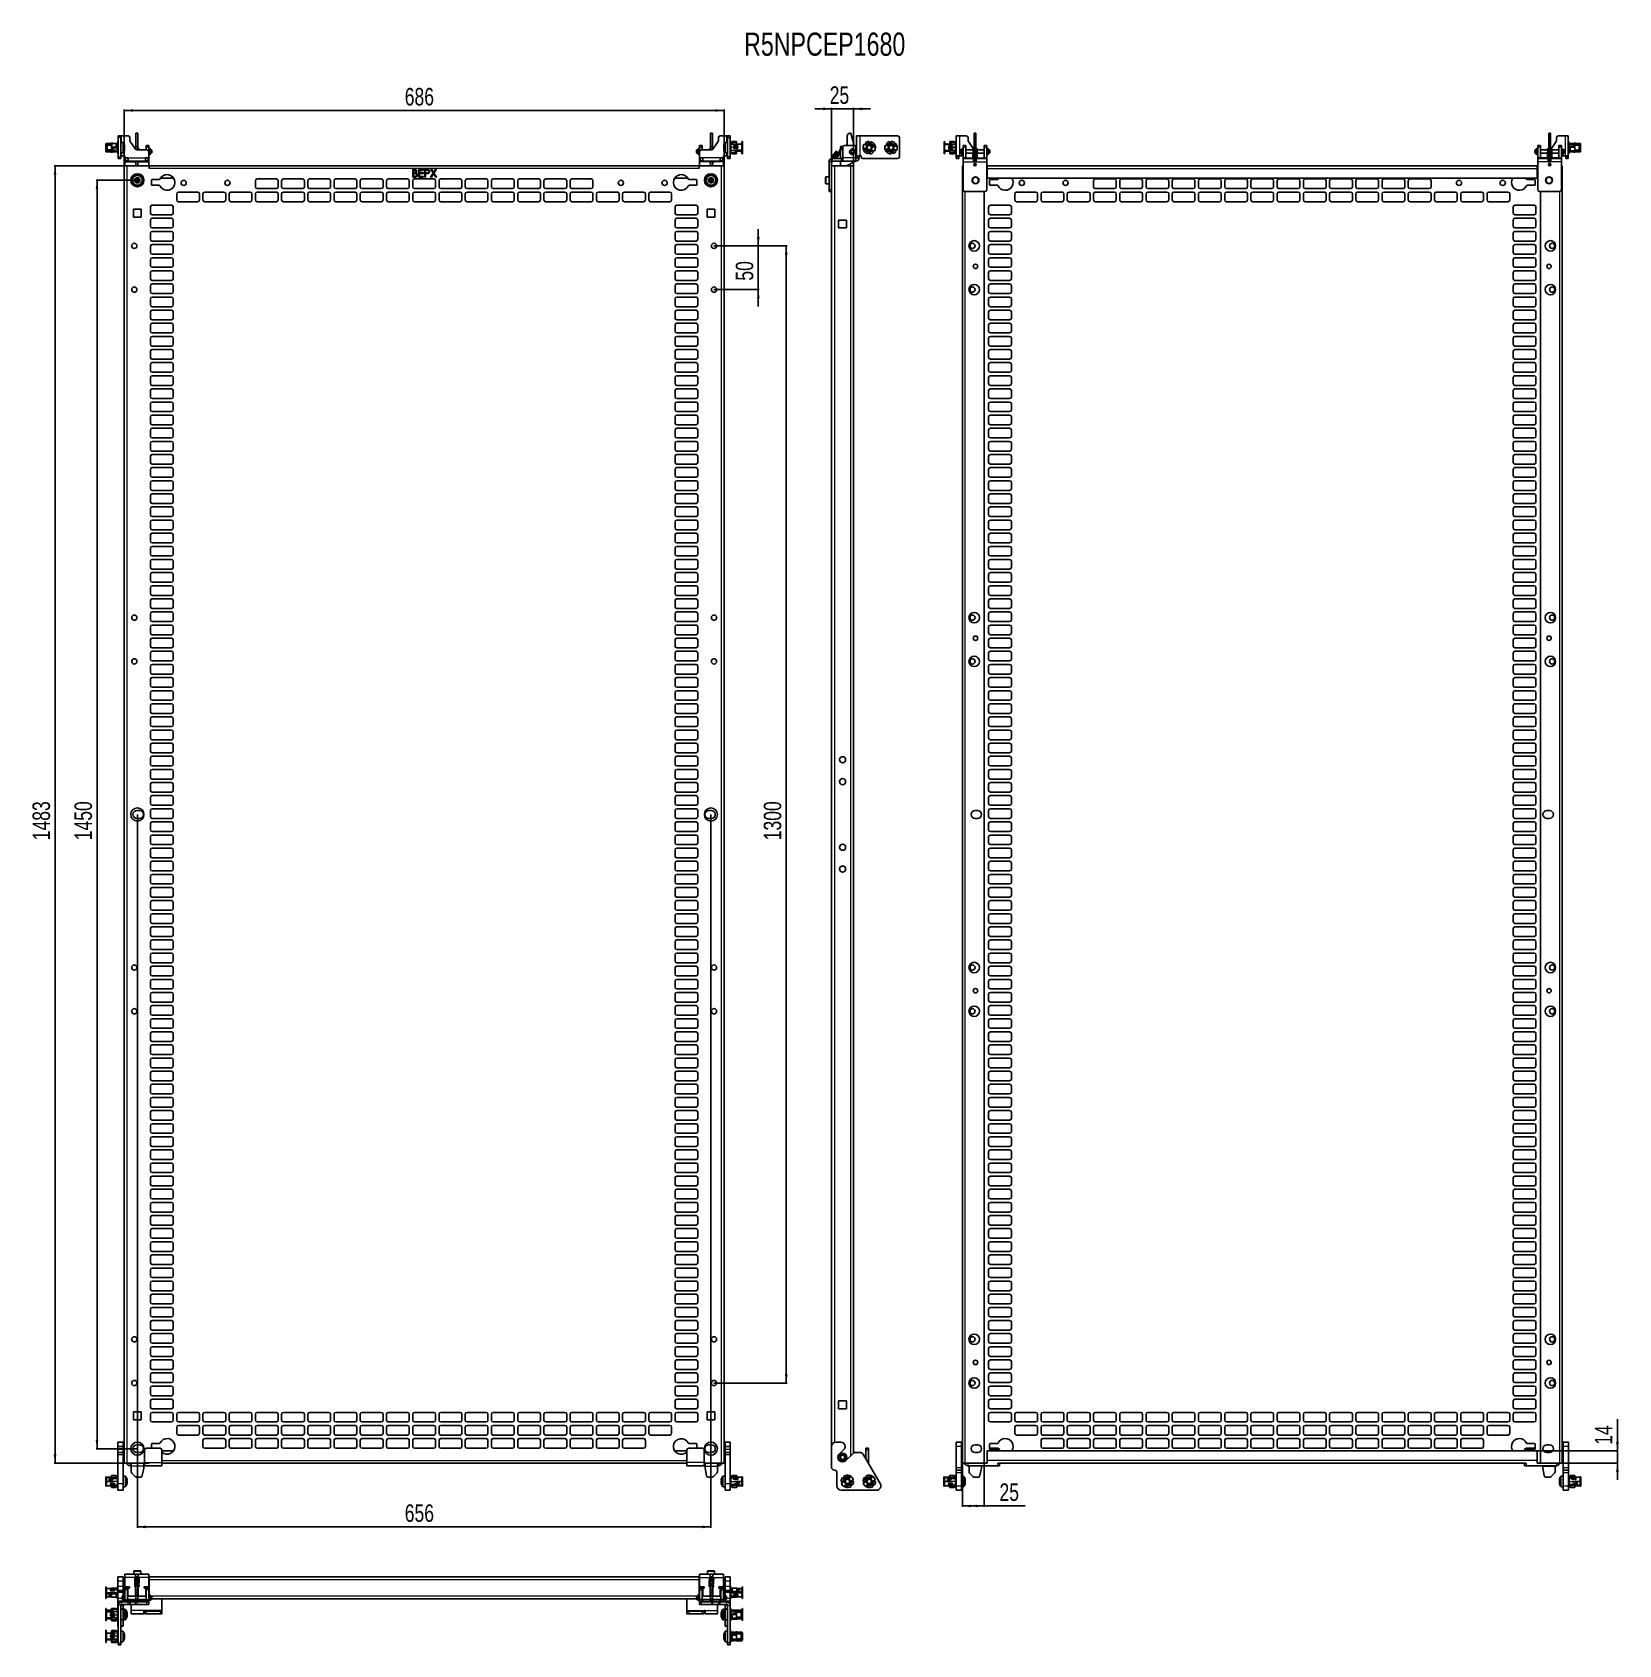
# Model space of a CAD drawing. Header units: millimetres. Extents: x -795 to 1020, y 148 to 1992.
import ezdxf

# ---------------------------------------------------------------- set-up
doc = ezdxf.new("R2010")
doc.units = ezdxf.units.MM
doc.layers.add('FORMAT', color=7, linetype='Continuous')
doc.styles.add('SLDTEXTSTYLE0', font='TXT', dxfattribs={"width": 0.75})
doc.dimstyles.new('SLDDIMSTYLE0', dxfattribs={"dimtxt": 20, "dimasz": 10, "dimexe": 0, "dimexo": 0.0625, "dimgap": 5, "dimtad": 2, "dimdec": 1, "dimrnd": 1e-09, "dimzin": 12, "dimdsep": 46, "dimtxsty": 'SLDTEXTSTYLE0', "dimsah": 1, "dimcen": 0.09, "dimadec": 0, "dimazin": 3, "dimtfac": 1, "dimtofl": 0, "dimtmove": 0, "dimatfit": 3, "dimfxl": 0, "dimfrac": 2, "dimtolj": 1, "dimtzin": 12, "dimarcsym": 0})
doc.dimstyles.new('SLDDIMSTYLE1', dxfattribs={"dimtxt": 20, "dimasz": 10, "dimexe": 0, "dimexo": 0.0625, "dimgap": 5, "dimtad": 2, "dimdec": 1, "dimrnd": 1e-09, "dimzin": 12, "dimdsep": 46, "dimtxsty": 'SLDTEXTSTYLE0', "dimsah": 1, "dimcen": 0.09, "dimadec": 0, "dimazin": 3, "dimtfac": 1, "dimtmove": 0, "dimatfit": 0, "dimfxl": 0, "dimfrac": 2, "dimtolj": 1, "dimtzin": 12, "dimarcsym": 0})

msp = doc.modelspace()

# ---------------------------------------------------------------- texts
at = {"layer": 'FORMAT', "insert": (19.35, 1991.47), "char_height": 26.4583, "attachment_point": 1, "style": 'SLDTEXTSTYLE0'}
msp.add_mtext('R5NPCEP1680', dxfattribs=at)

# ---------------------------------------------------------------- blocks, each defined once
blk = doc.blocks.new('_D')
at = {"layer": 'FORMAT'}
for p, q in [((-661.1, 1839.1), (-769.7, 1839.1)), ((-768.7, 1839.1), (-768.7, 356.1)), ((-661.1, 356.1), (-769.7, 356.1))]:
    blk.add_line(p, q, dxfattribs=at)
for points in [[(-768.7, 1839.1), (-770.3, 1829.1), (-767.2, 1829.1)], [(-768.7, 356.1), (-767.2, 366.1), (-770.3, 366.1)]]:
    blk.add_solid(points, dxfattribs=at)
at = {"layer": 'FORMAT', "insert": (-794.5, 1068.1), "char_height": 20, "attachment_point": 1, "rotation": 90, "style": 'SLDTEXTSTYLE0'}
blk.add_mtext('1483', dxfattribs=at)
blk = doc.blocks.new('_D_1')
at = {"layer": 'FORMAT'}
for p, q in [((-689.6, 1839.1), (-689.6, 1903.4)), ((-689.6, 1902.4), (-3.6, 1902.4)), ((-3.6, 1839.1), (-3.6, 1903.4))]:
    blk.add_line(p, q, dxfattribs=at)
for points in [[(-689.6, 1902.4), (-679.6, 1900.9), (-679.6, 1904)], [(-3.6, 1902.4), (-13.6, 1904), (-13.6, 1900.9)]]:
    blk.add_solid(points, dxfattribs=at)
at = {"layer": 'FORMAT', "insert": (-368.8, 1928.2), "char_height": 20, "attachment_point": 1, "style": 'SLDTEXTSTYLE0'}
blk.add_mtext('686', dxfattribs=at)
blk = doc.blocks.new('_D_2')
at = {"layer": 'FORMAT'}
for p, q in [((-15.1, 1747.6), (68.6, 1747.6)), ((67.6, 1747.6), (67.6, 447.6)), ((-15.1, 447.6), (68.6, 447.6))]:
    blk.add_line(p, q, dxfattribs=at)
for points in [[(67.6, 1747.6), (66, 1737.6), (69.1, 1737.6)], [(67.6, 447.6), (69.1, 457.6), (66, 457.6)]]:
    blk.add_solid(points, dxfattribs=at)
at = {"layer": 'FORMAT', "insert": (41.8, 1068.1), "char_height": 20, "attachment_point": 1, "rotation": 90, "style": 'SLDTEXTSTYLE0'}
blk.add_mtext('1300', dxfattribs=at)
blk = doc.blocks.new('_D_3')
at = {"layer": 'FORMAT'}
for p, q in [((35.6, 1747.6), (35.6, 1766.9)), ((-15.1, 1747.6), (36.6, 1747.6)), ((35.6, 1747.6), (35.6, 1697.6)), ((-15.1, 1697.6), (36.6, 1697.6)), ((35.6, 1697.6), (35.6, 1678.4))]:
    blk.add_line(p, q, dxfattribs=at)
for points in [[(35.6, 1747.6), (37.1, 1757.6), (34, 1757.6)], [(35.6, 1697.6), (34, 1687.6), (37.1, 1687.6)]]:
    blk.add_solid(points, dxfattribs=at)
at = {"layer": 'FORMAT', "insert": (9.8, 1707.9), "char_height": 20, "attachment_point": 1, "rotation": 90, "style": 'SLDTEXTSTYLE0'}
blk.add_mtext('50', dxfattribs=at)
blk = doc.blocks.new('_D_4')
at = {"layer": 'FORMAT'}
for p, q in [((-674.6, 1097.6), (-674.6, 282.1)), ((-18.6, 1097.6), (-18.6, 282.1)), ((-674.6, 283.1), (-18.6, 283.1))]:
    blk.add_line(p, q, dxfattribs=at)
for points in [[(-674.6, 283.1), (-664.6, 281.6), (-664.6, 284.7)], [(-18.6, 283.1), (-28.6, 284.7), (-28.6, 281.6)]]:
    blk.add_solid(points, dxfattribs=at)
at = {"layer": 'FORMAT', "insert": (-368.8, 308.9), "char_height": 20, "attachment_point": 1, "style": 'SLDTEXTSTYLE0'}
blk.add_mtext('656', dxfattribs=at)
blk = doc.blocks.new('_D_5')
at = {"layer": 'FORMAT'}
for p, q in [((-674.6, 1822.6), (-721.7, 1822.6)), ((-720.7, 1822.6), (-720.7, 372.6)), ((-674.6, 372.6), (-721.7, 372.6))]:
    blk.add_line(p, q, dxfattribs=at)
for points in [[(-720.7, 1822.6), (-722.3, 1812.6), (-719.2, 1812.6)], [(-720.7, 372.6), (-719.2, 382.6), (-722.3, 382.6)]]:
    blk.add_solid(points, dxfattribs=at)
at = {"layer": 'FORMAT', "insert": (-746.5, 1068.1), "char_height": 20, "attachment_point": 1, "rotation": 90, "style": 'SLDTEXTSTYLE0'}
blk.add_mtext('1450', dxfattribs=at)
blk = doc.blocks.new('_D_6')
at = {"layer": 'FORMAT'}
for p, q in [((119.4, 1904.3), (100.2, 1904.3)), ((119.4, 1839.1), (119.4, 1905.3)), ((119.4, 1904.3), (144.4, 1904.3)), ((144.4, 1839.1), (144.4, 1905.3)), ((144.4, 1904.3), (163.7, 1904.3))]:
    blk.add_line(p, q, dxfattribs=at)
for points in [[(119.4, 1904.3), (109.4, 1905.8), (109.4, 1902.7)], [(144.4, 1904.3), (154.4, 1902.7), (154.4, 1905.8)]]:
    blk.add_solid(points, dxfattribs=at)
at = {"layer": 'FORMAT', "insert": (117.2, 1930), "char_height": 20, "attachment_point": 1, "style": 'SLDTEXTSTYLE0'}
blk.add_mtext('25', dxfattribs=at)
blk = doc.blocks.new('_D_7')
at = {"layer": 'FORMAT'}
for p, q in [((269, 356.1), (269, 306.1)), ((294, 356.1), (294, 306.1)), ((294, 307.1), (269, 307.1)), ((294, 307.1), (340.9, 307.1))]:
    blk.add_line(p, q, dxfattribs=at)
for points in [[(269, 307.1), (279, 305.6), (279, 308.7)], [(294, 307.1), (284, 308.7), (284, 305.6)]]:
    blk.add_solid(points, dxfattribs=at)
at = {"layer": 'FORMAT', "insert": (311.4, 332.9), "char_height": 20, "attachment_point": 1, "style": 'SLDTEXTSTYLE0'}
blk.add_mtext('25', dxfattribs=at)
blk = doc.blocks.new('_D_8')
at = {"layer": 'FORMAT'}
for p, q in [((1018.1, 370.1), (1018.1, 406.5)), ((926.5, 370.1), (1019.1, 370.1)), ((1018.1, 370.1), (1018.1, 356.1)), ((926.5, 356.1), (1019.1, 356.1)), ((1018.1, 356.1), (1018.1, 336.9))]:
    blk.add_line(p, q, dxfattribs=at)
for points in [[(1018.1, 370.1), (1019.7, 380.1), (1016.6, 380.1)], [(1018.1, 356.1), (1016.6, 346.1), (1019.7, 346.1)]]:
    blk.add_solid(points, dxfattribs=at)
at = {"layer": 'FORMAT', "insert": (992.3, 377), "char_height": 20, "attachment_point": 1, "rotation": 90, "style": 'SLDTEXTSTYLE0'}
blk.add_mtext('14', dxfattribs=at)

# ---------------------------------------------------------------- dimensions: what is measured, and where the dimension line sits
at = {"layer": 'FORMAT'}
for base, p1, p2, angle, dimstyle, picture, middle in [((-3.58, 1902.44), (-689.58, 1839.14), (-3.58, 1839.14), 0, 'SLDDIMSTYLE0', '_D_1', (-346.58, 1902.44)), ((-768.73, 356.13), (-661.08, 1839.15), (-661.08, 356.13), 90, 'SLDDIMSTYLE0', '_D', (-768.73, 1097.64)), ((-720.73, 372.64), (-674.58, 1822.64), (-674.58, 372.64), 90, 'SLDDIMSTYLE0', '_D_5', (-720.73, 1097.64)), ((35.57, 1697.64), (-15.08, 1747.64), (-15.08, 1697.64), 90, 'SLDDIMSTYLE1', '_D_3', (35.57, 1722.64)), ((67.57, 447.64), (-15.08, 1747.64), (-15.08, 447.64), 90, 'SLDDIMSTYLE0', '_D_2', (67.57, 1097.64)), ((-18.58, 283.14), (-674.58, 1097.64), (-18.58, 1097.64), 0, 'SLDDIMSTYLE0', '_D_4', (-346.58, 283.14)), ((1018.12, 356.13), (926.47, 370.13), (926.47, 356.13), 90, 'SLDDIMSTYLE1', '_D_8', (1018.12, 391.76))]:
    dim = msp.add_linear_dim(base=base, p1=p1, p2=p2, angle=angle, dimstyle=dimstyle, dxfattribs=at)
    dim.commit()
    dim.dimension.update_dxf_attribs({"geometry": picture, "text_midpoint": middle, "dimtype": 160})
for base, p1, p2, dimstyle, picture, middle in [((144.44, 1904.25), (119.44, 1839.14), (144.44, 1839.14), 'SLDDIMSTYLE1', '_D_6', (131.94, 1904.25)), ((268.97, 307.14), (293.97, 356.14), (268.97, 356.14), 'SLDDIMSTYLE0', '_D_7', (326.14, 307.14))]:
    dim = msp.add_linear_dim(base=base, p1=p1, p2=p2, dimstyle=dimstyle, dxfattribs=at)
    dim.commit()
    dim.dimension.update_dxf_attribs({"geometry": picture, "text_midpoint": middle, "dimtype": 160})

# ---------------------------------------------------------------- linework, layer by layer
at = {"color": 7, "linetype": 'Continuous', "lineweight": 25}
for p, q in [((-710.58, 1863.24), (-710.58, 1864.09)), ((-710.58, 1863.24), (-710.08, 1863.24)), ((-710.58, 1861.82), (-710.58, 1863.24)), ((-710.08, 1863.24), (-710.08, 1861.82)), ((-705.18, 1864.79), (-709.88, 1864.79)), ((-707.88, 1863.8), (-709.88, 1863.8)), ((-709.88, 1862.57), (-709.88, 1862.37)), ((-709.38, 1862.19), (-709.88, 1862.19)), ((-709.88, 1862.19), (-709.88, 1861.96)), ((-709.88, 1861.96), (-709.38, 1861.96)), ((-709.58, 1857.44), (-709.58, 1861.96)), ((-709.38, 1861.96), (-709.38, 1862.19)), ((-709.08, 1862.32), (-709.08, 1857.3)), ((-703.98, 1862.94), (-708.4, 1862.94)), ((-707.88, 1863.4), (-707.88, 1863.8)), ((-703.98, 1863.8), (-707.88, 1863.8)), ((-707.88, 1863.4), (-703.98, 1863.4)), ((-704.09, 1864.97), (-705.18, 1864.78)), ((-705.18, 1864.79), (-705.18, 1864.79)), ((-705.18, 1864.76), (-705.18, 1864.79)), ((-701.38, 1864.68), (-704.68, 1864.68)), ((-703.98, 1864.25), (-703.87, 1864.49)), ((-703.98, 1860.66), (-703.98, 1864.25)), ((-703.87, 1864.49), (-703.87, 1860.53)), ((-698.78, 1864.49), (-703.87, 1864.49)), ((-702.66, 1864.72), (-702.58, 1864.68)), ((-697.56, 1864.79), (-700.21, 1864.79)), ((-698.78, 1860.53), (-698.78, 1864.49)), ((-698.78, 1864.49), (-698.58, 1864.36)), ((-698.58, 1864.36), (-698.58, 1860.6)), ((-697.28, 1863.8), (-698.58, 1863.8)), ((-698.58, 1863.4), (-697.28, 1863.4)), ((-697.53, 1864.79), (-697.28, 1864.79)), ((-697.38, 1863.4), (-697.38, 1859.73)), ((-697.08, 1862.94), (-697.38, 1862.94)), ((-697.08, 1857.25), (-697.08, 1867.04)), ((-696.58, 1867.04), (-697.08, 1867.04)), ((-696.58, 1873.44), (-693.58, 1873.44)), ((-696.58, 1871.44), (-696.58, 1873.44)), ((-696.58, 1871.44), (-696.58, 1849.44)), ((-693.58, 1873.44), (-693.58, 1871.44)), ((-692.78, 1873.44), (-693.58, 1873.44)), ((-693.58, 1871.44), (-693.58, 1849.44)), ((-691.26, 1865.94), (-693.58, 1865.94)), ((-692.78, 1873.44), (-685.08, 1873.44)), ((-683.08, 1871.44), (-683.08, 1868.07)), ((-682.72, 1866.92), (-676.68, 1858.29)), ((-676.18, 1876.44), (-674.18, 1876.44)), ((-676.18, 1876.07), (-676.18, 1876.44)), ((-676.18, 1876.07), (-676.18, 1861.44)), ((-674.18, 1876.44), (-674.18, 1876.07)), ((-674.18, 1876.07), (-674.18, 1861.44)), ((-664.58, 1862.44), (-661.58, 1862.44)), ((-664.58, 1860.44), (-664.58, 1862.44)), ((-661.58, 1862.44), (-661.58, 1860.44)), ((-28.58, 1862.44), (-31.58, 1862.44)), ((-31.58, 1862.44), (-31.58, 1860.44)), ((-28.58, 1860.44), (-28.58, 1862.44)), ((-18.98, 1876.44), (-16.98, 1876.44)), ((-18.98, 1876.07), (-18.98, 1876.44)), ((-18.98, 1876.07), (-18.98, 1861.44)), ((-16.98, 1876.44), (-16.98, 1876.07)), ((-16.98, 1876.07), (-16.98, 1861.44)), ((-10.45, 1866.92), (-16.49, 1858.29)), ((-10.08, 1871.44), (-10.08, 1868.07)), ((-0.38, 1873.44), (-8.08, 1873.44)), ((0.42, 1865.94), (-1.91, 1865.94)), ((-0.38, 1873.44), (0.42, 1873.44)), ((0.42, 1873.44), (0.42, 1871.44)), ((3.42, 1873.44), (0.42, 1873.44)), ((0.42, 1871.44), (0.42, 1849.44)), ((3.42, 1871.44), (3.42, 1873.44)), ((3.42, 1871.44), (3.42, 1849.44)), ((3.92, 1867.04), (3.42, 1867.04)), ((3.92, 1867.04), (3.92, 1861.8)), ((3.92, 1863.87), (4.15, 1863.8)), ((4.12, 1865.07), (4.12, 1865.38)), ((4.12, 1864.76), (4.12, 1865.07)), ((4.12, 1864.76), (4.12, 1864.38)), ((4.12, 1863.8), (14.72, 1863.8)), ((5.42, 1864.09), (4.22, 1864.09)), ((4.22, 1863.79), (4.22, 1864.09)), ((5.42, 1865.89), (4.87, 1865.89)), ((5.42, 1865.66), (4.87, 1865.66)), ((4.87, 1865.36), (5.42, 1865.36)), ((5.62, 1866.94), (5.42, 1866.82)), ((5.42, 1866.2), (5.42, 1866.82)), ((5.62, 1866.27), (5.42, 1866.2)), ((5.42, 1863.8), (5.42, 1866.2)), ((10.7, 1866.94), (5.62, 1866.94)), ((5.62, 1866.94), (5.62, 1866.27)), ((5.62, 1866.94), (10.7, 1866.94)), ((5.62, 1866.27), (5.62, 1863.8)), ((5.62, 1866.27), (10.7, 1866.27)), ((8.22, 1862.19), (11.52, 1862.19)), ((11.52, 1861.96), (8.22, 1861.96)), ((10.82, 1866.74), (10.7, 1866.94)), ((10.7, 1866.27), (10.7, 1866.94)), ((10.7, 1863.8), (10.7, 1866.27)), ((10.82, 1866.15), (10.7, 1866.27)), ((10.7, 1861.31), (10.7, 1861.96)), ((10.82, 1866.74), (10.82, 1866.15)), ((10.82, 1866.15), (10.82, 1863.8)), ((10.82, 1863.89), (10.9, 1863.8)), ((10.82, 1861.96), (10.82, 1861.36)), ((14.72, 1863.8), (16.72, 1863.8)), ((16.22, 1864.68), (16.72, 1864.68)), ((17.42, 1866.94), (16.92, 1866.94)), ((16.92, 1866.94), (17.42, 1866.94)), ((16.92, 1864.01), (16.92, 1866.94)), ((16.92, 1866.94), (16.92, 1866.94)), ((16.92, 1864.01), (17.42, 1864.01)), ((16.92, 1863.78), (16.92, 1864.01)), ((17.42, 1866.94), (17.42, 1864.01)), ((17.42, 1866.94), (17.42, 1866.94)), ((17.42, 1864.01), (17.42, 1863.24)), ((17.42, 1863.24), (17.42, 1857.42)), ((145.14, 1862.44), (134.14, 1862.44)), ((137.33, 1864.44), (137.33, 1873.44)), ((140.33, 1876.44), (140.95, 1876.44)), ((141.43, 1876.07), (145.1, 1862.44)), ((147.94, 1873.44), (147.94, 1850.44)), ((147.94, 1873.44), (151.74, 1873.44)), ((151.74, 1873.44), (194.94, 1873.44)), ((156.61, 1863.73), (156.49, 1863.8)), ((159.57, 1862.93), (156.56, 1863.74)), ((159.06, 1863.69), (157.69, 1865.21)), ((158.76, 1863.15), (159.2, 1863.54)), ((159.06, 1863.69), (159.2, 1863.54)), ((159.2, 1863.54), (159.67, 1863.02)), ((159.53, 1863.17), (159.34, 1863)), ((162.04, 1865.04), (161.88, 1867.02)), ((163.32, 1865), (162.09, 1865.06)), ((163.37, 1864.97), (163.74, 1866.92)), ((166.05, 1863.19), (165.53, 1862.72)), ((165.82, 1862.65), (165.62, 1862.61)), ((165.64, 1862.82), (165.69, 1862.83)), ((166.2, 1863.32), (166.05, 1863.19)), ((166.2, 1863.32), (166.47, 1862.99)), ((166.21, 1862.94), (168.51, 1863.43)), ((168.41, 1863.2), (166.34, 1862.76)), ((168.41, 1863.2), (168.51, 1863.43)), ((181.01, 1862.58), (180.87, 1862.63)), ((184.07, 1862.35), (180.96, 1862.58)), ((183.43, 1863), (181.8, 1864.24)), ((183.23, 1862.41), (183.59, 1862.88)), ((183.43, 1863), (183.59, 1862.88)), ((183.59, 1862.88), (184.14, 1862.45)), ((183.98, 1862.57), (183.83, 1862.37)), ((184.07, 1862.51), (183.92, 1862.36)), ((186.1, 1864.87), (185.58, 1866.79)), ((187.37, 1865.07), (186.15, 1864.91)), ((187.43, 1865.05), (187.42, 1867.04)), ((190.38, 1863.8), (189.96, 1863.24)), ((190.05, 1863.36), (190.1, 1863.38)), ((190.25, 1863.23), (190.07, 1863.15)), ((190.5, 1863.96), (190.38, 1863.8)), ((190.5, 1863.96), (190.83, 1863.69)), ((190.59, 1863.59), (192.76, 1864.49)), ((192.7, 1864.25), (190.74, 1863.43)), ((191.74, 1862.19), (191.3, 1861.96)), ((192.7, 1864.25), (192.76, 1864.49)), ((196.94, 1871.44), (196.94, 1849.44)), ((248.47, 1866.94), (247.97, 1866.94)), ((247.97, 1866.18), (247.97, 1866.94)), ((248.47, 1866.18), (247.97, 1866.18)), ((247.97, 1863.11), (247.97, 1866.18)), ((247.98, 1863.11), (247.97, 1863.11)), ((247.97, 1863.02), (247.97, 1863.11)), ((247.97, 1857.16), (247.97, 1863.02)), ((248.47, 1866.94), (248.47, 1866.18)), ((248.47, 1866.18), (248.47, 1863.52)), ((249.17, 1864.4), (248.67, 1864.4)), ((248.67, 1864.4), (248.67, 1863.94)), ((248.67, 1863.94), (249.17, 1863.94)), ((254.27, 1863.54), (248.67, 1863.54)), ((249.17, 1863.94), (249.17, 1864.4)), ((250.67, 1863.54), (250.67, 1863.8)), ((254.49, 1863.8), (250.67, 1863.8)), ((255.42, 1864.88), (254.27, 1863.54)), ((254.68, 1866.94), (254.57, 1866.74)), ((254.57, 1866.74), (254.68, 1866.94)), ((254.57, 1863.89), (254.57, 1866.74)), ((254.68, 1866.94), (254.68, 1864.02)), ((259.77, 1866.94), (254.68, 1866.94)), ((258.37, 1865.89), (260.52, 1865.89)), ((259.97, 1866.82), (259.77, 1866.94)), ((259.77, 1865.89), (259.77, 1866.94)), ((259.77, 1866.94), (259.97, 1866.82)), ((259.97, 1866.82), (259.97, 1865.89)), ((261.27, 1865.38), (261.27, 1863.54)), ((261.47, 1863.78), (261.27, 1863.74)), ((261.97, 1867.04), (261.47, 1867.04)), ((261.47, 1866.26), (261.47, 1867.04)), ((261.47, 1865.21), (261.47, 1866.26)), ((261.47, 1866.26), (261.97, 1866.26)), ((261.47, 1865.21), (261.97, 1865.21)), ((261.47, 1861.23), (261.47, 1865.21)), ((265.77, 1873.44), (261.97, 1873.44)), ((261.97, 1873.44), (261.97, 1850.44)), ((265.77, 1873.44), (273.47, 1873.44)), ((272.77, 1862.44), (269.77, 1862.44)), ((269.77, 1862.44), (269.77, 1860.44)), ((272.77, 1860.44), (272.77, 1862.44)), ((275.47, 1871.44), (275.47, 1868.07)), ((275.83, 1866.92), (281.47, 1858.86)), ((282.37, 1876.44), (284.37, 1876.44)), ((282.37, 1873.44), (282.37, 1876.44)), ((282.37, 1864.44), (282.37, 1873.44)), ((282.37, 1861.44), (282.37, 1864.44)), ((284.37, 1876.44), (284.37, 1873.44)), ((284.37, 1864.44), (284.37, 1873.44)), ((284.37, 1864.44), (284.37, 1861.44)), ((293.97, 1862.44), (293.97, 1860.44)), ((296.97, 1862.44), (293.97, 1862.44)), ((296.97, 1860.44), (296.97, 1862.44)), ((926.97, 1862.44), (929.97, 1862.44)), ((926.97, 1860.44), (926.97, 1862.44)), ((929.97, 1862.44), (929.97, 1860.44)), ((939.57, 1876.44), (941.57, 1876.44)), ((939.57, 1873.44), (939.57, 1876.44)), ((939.57, 1864.44), (939.57, 1873.44)), ((939.57, 1861.44), (939.57, 1864.44)), ((941.57, 1876.44), (941.57, 1873.44)), ((941.57, 1864.44), (941.57, 1873.44)), ((941.57, 1864.44), (941.57, 1861.44)), ((948.11, 1866.92), (942.54, 1858.98)), ((948.47, 1871.44), (948.47, 1868.07)), ((958.17, 1873.44), (950.47, 1873.44)), ((951.17, 1860.44), (951.17, 1862.44)), ((951.17, 1862.44), (954.17, 1862.44)), ((954.17, 1862.44), (954.17, 1860.44)), ((958.17, 1873.44), (961.97, 1873.44)), ((961.97, 1873.44), (961.97, 1850.44)), ((961.97, 1867.04), (962.47, 1867.04)), ((961.97, 1867.02), (962.47, 1867.02)), ((962.47, 1865.21), (961.97, 1865.21)), ((962.47, 1863.8), (961.97, 1863.8)), ((962.47, 1867.02), (962.47, 1867.04)), ((962.47, 1867.02), (962.47, 1865.21)), ((962.47, 1863.8), (962.47, 1865.21)), ((962.47, 1863.8), (962.47, 1852.96)), ((962.67, 1862.94), (962.47, 1862.94)), ((962.92, 1864.79), (962.67, 1864.79)), ((962.92, 1864.77), (962.67, 1864.77)), ((962.67, 1861.7), (962.67, 1863.54)), ((963.44, 1864.79), (962.94, 1864.79)), ((965.57, 1864.79), (963.44, 1864.79)), ((965.6, 1864.79), (965.57, 1864.79)), ((965.57, 1864.79), (965.6, 1864.79)), ((965.57, 1864.79), (965.57, 1864.78)), ((966.77, 1864.68), (967.96, 1864.68)), ((966.77, 1864.58), (970.07, 1864.58)), ((968.51, 1862.2), (969.67, 1863.54)), ((969.67, 1863.17), (968.51, 1861.83)), ((969.25, 1861.3), (969.25, 1862.69)), ((969.37, 1862.85), (969.37, 1861.13)), ((974.47, 1862.94), (969.47, 1862.94)), ((969.63, 1864.94), (969.48, 1864.97)), ((969.67, 1863.17), (969.67, 1863.54)), ((969.67, 1863.54), (975.27, 1863.54)), ((975.27, 1863.17), (969.67, 1863.17)), ((975.27, 1864.79), (970.57, 1864.79)), ((970.57, 1864.76), (970.57, 1864.79)), ((970.57, 1864.76), (970.57, 1864.7)), ((974.97, 1862.44), (974.47, 1862.94)), ((974.47, 1858.3), (974.47, 1862.94)), ((974.97, 1862.44), (974.97, 1858.64)), ((975.27, 1862.57), (975.27, 1861.96)), ((975.47, 1863.74), (975.97, 1863.74)), ((975.47, 1859.58), (975.47, 1863.74)), ((975.97, 1864.09), (975.97, 1863.74)), ((975.97, 1863.74), (975.97, 1859.58)), ((-710.08, 1861.82), (-710.58, 1861.82)), ((-710.58, 1861.59), (-710.58, 1861.82)), ((-710.58, 1857.3), (-710.58, 1861.59)), ((-710.08, 1861.59), (-710.58, 1861.59)), ((-710.08, 1857.3), (-710.58, 1857.3)), ((-710.58, 1855.79), (-710.58, 1857.3)), ((-710.08, 1861.82), (-710.08, 1861.59)), ((-710.08, 1861.59), (-710.08, 1857.3)), ((-709.88, 1861.79), (-709.88, 1861.36)), ((-709.58, 1861.36), (-709.88, 1861.36)), ((-709.88, 1861.36), (-709.88, 1861.21)), ((-709.88, 1861.21), (-709.58, 1861.21)), ((-709.88, 1858.67), (-709.58, 1858.67)), ((-709.88, 1857.92), (-709.58, 1857.92)), ((-709.88, 1857.3), (-709.88, 1857.92)), ((-709.88, 1857.3), (-704.28, 1857.3)), ((-704.28, 1857), (-709.88, 1857)), ((-709.88, 1855.09), (-705.18, 1855.09)), ((-709.58, 1857.44), (-709.45, 1857.3)), ((-705.18, 1855.31), (-705.18, 1855.44)), ((-705.18, 1855.31), (-705.18, 1855.09)), ((-705.18, 1855.1), (-704.09, 1854.91)), ((-701.38, 1855.65), (-704.68, 1855.65)), ((-704.28, 1857.3), (-703.13, 1858.9)), ((-703.13, 1858.59), (-704.28, 1857)), ((-704.28, 1857.3), (-704.28, 1857)), ((-703.98, 1860.66), (-703.87, 1860.53)), ((-703.98, 1859.47), (-703.98, 1860.66)), ((-703.98, 1859.47), (-703.87, 1859.33)), ((-703.98, 1857.72), (-703.98, 1859.47)), ((-698.78, 1860.53), (-703.87, 1860.53)), ((-703.87, 1860.53), (-703.87, 1859.33)), ((-702.64, 1859.33), (-703.87, 1859.33)), ((-703.87, 1859.33), (-703.87, 1857.88)), ((-701.38, 1855.2), (-702.58, 1855.2)), ((-702.26, 1855.45), (-702.37, 1855.65)), ((-702.26, 1855.45), (-702.26, 1855.44)), ((-700.38, 1859.98), (-701.22, 1859.88)), ((-700.21, 1855.09), (-697.56, 1855.09)), ((-700.18, 1855.09), (-700.21, 1855.09)), ((-698.78, 1860), (-700.18, 1860)), ((-700.18, 1859.79), (-698.03, 1859.79)), ((-700.18, 1855.09), (-700.18, 1855.22)), ((-698.78, 1860.53), (-698.58, 1860.6)), ((-698.78, 1860), (-698.78, 1860.53)), ((-698.58, 1860.08), (-698.78, 1860)), ((-698.58, 1860.6), (-698.58, 1860.08)), ((-698.03, 1860.09), (-698.58, 1860.09)), ((-698.08, 1855.12), (-698.08, 1855.14)), ((-697.53, 1855.26), (-697.28, 1855.26)), ((-697.53, 1855.09), (-697.28, 1855.09)), ((-697.08, 1859.78), (-697.38, 1859.74)), ((-697.28, 1859.49), (-697.28, 1859.19)), ((-697.28, 1859.19), (-697.28, 1857)), ((-697.08, 1857.25), (-696.58, 1857.25)), ((-697.08, 1856.88), (-697.08, 1855.64)), ((-697.08, 1855.64), (-696.58, 1855.64)), ((-697.08, 1853.09), (-697.08, 1855.64)), ((-696.58, 1853.09), (-697.08, 1853.09)), ((-697.08, 1853.09), (-697.08, 1852.84)), ((-696.58, 1852.84), (-697.08, 1852.84)), ((-696.59, 1856.94), (-696.58, 1856.94)), ((-696.58, 1847.44), (-696.58, 1849.44)), ((-693.58, 1847.44), (-696.58, 1847.44)), ((-693.58, 1853.94), (-691.26, 1853.94)), ((-693.58, 1850.44), (-692.78, 1850.44)), ((-693.58, 1849.44), (-693.58, 1847.44)), ((-688.78, 1850.44), (-692.78, 1850.44)), ((-688.78, 1848.24), (-688.78, 1850.44)), ((-688.78, 1848.24), (-684.98, 1848.24)), ((-688.78, 1847.44), (-688.78, 1844.44)), ((-688.7, 1847.44), (-688.78, 1847.44)), ((-688.78, 1844.44), (-684.98, 1844.44)), ((-688.78, 1844.44), (-688.78, 1843.64)), ((-688.78, 1839.14), (-688.78, 1843.64)), ((-684.98, 1848.24), (-684.98, 1844.44)), ((-684.98, 1844.44), (-676.68, 1844.44)), ((-676.68, 1844.44), (-673.68, 1844.44)), ((-676.68, 1843.64), (-676.68, 1844.44)), ((-676.68, 1843.64), (-676.18, 1843.64)), ((-676.18, 1861.44), (-674.18, 1861.44)), ((-676.18, 1857.94), (-676.18, 1861.44)), ((-674.18, 1857.94), (-676.18, 1857.94)), ((-676.18, 1857.94), (-676.18, 1857.8)), ((-676.18, 1844.44), (-676.18, 1839.14)), ((-675.04, 1857.44), (-663.58, 1857.44)), ((-674.18, 1861.44), (-674.18, 1857.94)), ((-674.18, 1857.94), (-674.18, 1857.44)), ((-674.18, 1844.44), (-674.18, 1839.14)), ((-674.18, 1843.64), (-673.68, 1843.64)), ((-673.68, 1844.44), (-665.38, 1844.44)), ((-673.68, 1844.44), (-673.68, 1843.64)), ((-673.26, 1857.92), (-673.25, 1857.44)), ((-673.26, 1857.92), (-673.26, 1857.91)), ((-672.65, 1857.44), (-672.66, 1857.92)), ((-665.38, 1848.24), (-661.58, 1848.24)), ((-665.38, 1844.44), (-665.38, 1848.24)), ((-665.38, 1844.44), (-661.58, 1844.44)), ((-664.58, 1860.44), (-664.58, 1857.44)), ((-661.58, 1847.44), (-661.67, 1847.44)), ((-661.58, 1860.44), (-661.58, 1855.44)), ((-661.55, 1857.34), (-661.58, 1857.34)), ((-661.58, 1855.44), (-661.58, 1848.24)), ((-661.58, 1853.54), (-661.55, 1853.54)), ((-661.58, 1847.44), (-661.58, 1844.44)), ((-661.58, 1843.64), (-661.58, 1844.44)), ((-661.58, 1843.64), (-661.58, 1839.14)), ((-661.55, 1857.85), (-661.55, 1855.11)), ((-661.55, 1855.11), (-661.55, 1853.15)), ((-659.65, 1855.11), (-659.65, 1857.85)), ((-658.63, 1857.34), (-659.65, 1857.34)), ((-659.65, 1853.15), (-659.65, 1855.11)), ((-659.65, 1853.54), (-658.63, 1853.54)), ((-658.13, 1857.05), (-658.63, 1857.34)), ((-658.63, 1853.54), (-658.63, 1857.34)), ((-658.63, 1853.54), (-658.13, 1853.83)), ((-658.13, 1857.05), (-658.13, 1853.83)), ((-34.43, 1857.34), (-34.93, 1857.05)), ((-34.93, 1853.83), (-34.93, 1857.05)), ((-34.93, 1853.83), (-34.43, 1853.54)), ((-33.49, 1857.34), (-34.43, 1857.34)), ((-34.43, 1857.34), (-34.43, 1853.54)), ((-34.43, 1853.54), (-33.49, 1853.54)), ((-33.49, 1857.81), (-33.49, 1856.44)), ((-33.49, 1856.44), (-33.49, 1853.11)), ((-31.59, 1856.44), (-31.59, 1857.81)), ((-31.58, 1857.34), (-31.59, 1857.34)), ((-31.59, 1853.11), (-31.59, 1856.44)), ((-31.59, 1853.54), (-31.58, 1853.54)), ((-31.58, 1860.44), (-31.58, 1855.44)), ((-31.58, 1855.44), (-31.58, 1848.24)), ((-27.78, 1848.24), (-31.58, 1848.24)), ((-31.58, 1847.44), (-31.58, 1844.44)), ((-31.58, 1847.44), (-31.5, 1847.44)), ((-27.78, 1844.44), (-31.58, 1844.44)), ((-31.58, 1843.64), (-31.58, 1844.44)), ((-31.58, 1843.64), (-31.58, 1839.14)), ((-18.12, 1857.44), (-29.58, 1857.44)), ((-28.58, 1860.44), (-28.58, 1857.44)), ((-27.78, 1844.44), (-27.78, 1848.24)), ((-19.48, 1844.44), (-27.78, 1844.44)), ((-20.55, 1857.53), (-20.55, 1857.44)), ((-20.37, 1844.44), (-20.36, 1843.17)), ((-19.95, 1857.44), (-19.95, 1857.54)), ((-19.76, 1843.18), (-19.77, 1844.44)), ((-16.48, 1844.44), (-19.48, 1844.44)), ((-19.48, 1844.44), (-19.48, 1843.64)), ((-18.98, 1843.64), (-19.48, 1843.64)), ((-18.98, 1861.44), (-16.98, 1861.44)), ((-18.98, 1857.94), (-18.98, 1861.44)), ((-16.98, 1857.94), (-18.98, 1857.94)), ((-18.98, 1857.94), (-18.98, 1857.44)), ((-18.98, 1844.44), (-18.98, 1839.14)), ((-16.98, 1861.44), (-16.98, 1857.94)), ((-16.98, 1857.94), (-16.98, 1857.8)), ((-16.98, 1844.44), (-16.98, 1839.14)), ((-16.48, 1843.64), (-16.98, 1843.64)), ((-8.18, 1844.44), (-16.48, 1844.44)), ((-16.48, 1843.64), (-16.48, 1844.44)), ((-15.98, 1844.43), (-15.96, 1843.47)), ((-15.36, 1843.48), (-15.38, 1844.43)), ((-4.38, 1848.24), (-8.18, 1848.24)), ((-8.18, 1848.24), (-8.18, 1844.44)), ((-4.38, 1844.44), (-8.18, 1844.44)), ((-4.47, 1847.44), (-4.38, 1847.44)), ((-4.38, 1850.44), (-0.38, 1850.44)), ((-4.38, 1848.24), (-4.38, 1850.44)), ((-4.38, 1847.44), (-4.38, 1844.44)), ((-4.38, 1844.44), (-4.38, 1843.64)), ((-4.38, 1839.14), (-4.38, 1843.64)), ((-3.98, 1858.08), (-4, 1858.08)), ((-1.91, 1853.94), (0.42, 1853.94)), ((0.42, 1850.44), (-0.38, 1850.44)), ((0.42, 1849.44), (0.42, 1847.44)), ((0.42, 1847.44), (3.42, 1847.44)), ((3.42, 1861.8), (3.92, 1861.8)), ((3.42, 1859.97), (3.92, 1859.97)), ((3.92, 1855.64), (3.42, 1855.64)), ((3.92, 1854.32), (3.42, 1854.32)), ((3.42, 1852.84), (3.92, 1852.84)), ((3.42, 1847.44), (3.42, 1849.44)), ((3.92, 1861.26), (3.92, 1861.8)), ((3.92, 1859.97), (3.92, 1855.64)), ((3.92, 1856.45), (4.12, 1856.48)), ((3.92, 1855.64), (3.92, 1854.32)), ((3.92, 1854.32), (3.92, 1852.84)), ((3.94, 1856.94), (4.12, 1856.94)), ((4.37, 1861.21), (4.12, 1861.21)), ((4.37, 1861.08), (4.12, 1861.08)), ((4.37, 1859.96), (4.12, 1859.96)), ((4.12, 1854.81), (4.12, 1857)), ((4.12, 1854.5), (4.12, 1854.81)), ((4.22, 1859.92), (4.22, 1861.08)), ((7.02, 1854.22), (4.87, 1854.22)), ((5.42, 1853.99), (4.87, 1853.99)), ((4.92, 1860.67), (4.92, 1860.51)), ((5.42, 1853.16), (5.42, 1854.22)), ((5.42, 1853.16), (5.62, 1853.06)), ((5.42, 1853.05), (5.42, 1853.16)), ((5.42, 1853.05), (5.62, 1852.94)), ((5.62, 1854.22), (5.62, 1853.06)), ((5.62, 1853.06), (10.7, 1853.06)), ((5.62, 1853.06), (5.62, 1852.94)), ((5.62, 1852.94), (10.7, 1852.94)), ((5.62, 1852.94), (10.7, 1852.94)), ((7.02, 1861.06), (7.02, 1860.11)), ((11.52, 1859.01), (8.22, 1859.01)), ((8.22, 1858.91), (11.52, 1858.91)), ((9.09, 1860.53), (9.09, 1860.57)), ((9.41, 1860.07), (9.66, 1860.02)), ((9.74, 1860.01), (9.66, 1860.02)), ((9.96, 1855.41), (11.12, 1857)), ((10.5, 1856.15), (10.7, 1856.15)), ((10.7, 1859.01), (10.7, 1859.94)), ((10.7, 1856.15), (10.7, 1856.43)), ((10.7, 1856.15), (10.82, 1856.28)), ((10.7, 1853.06), (10.7, 1856.15)), ((10.7, 1853.06), (10.82, 1853.23)), ((10.7, 1852.94), (10.82, 1853.14)), ((10.7, 1852.94), (10.7, 1853.06)), ((10.82, 1859.95), (10.82, 1858.99)), ((10.82, 1856.59), (10.82, 1856.28)), ((14.72, 1856.48), (10.82, 1856.48)), ((10.82, 1856.28), (10.82, 1853.23)), ((10.82, 1856.08), (14.72, 1856.08)), ((10.82, 1855.99), (10.9, 1856.08)), ((10.82, 1853.23), (10.82, 1853.14)), ((11.07, 1856.94), (15.92, 1856.94)), ((11.12, 1857), (16.72, 1857)), ((12.02, 1861.74), (12.02, 1861.37)), ((12.02, 1859.79), (12.02, 1861.37)), ((12.02, 1859.79), (12.02, 1859.4)), ((14.72, 1856.48), (14.72, 1856.08)), ((15.92, 1856.94), (15.98, 1857)), ((15.92, 1856.94), (15.92, 1857)), ((16.22, 1855.69), (16.22, 1855.2)), ((16.72, 1855.69), (16.22, 1855.69)), ((16.22, 1855.2), (16.72, 1855.2)), ((16.72, 1855.69), (16.72, 1855.93)), ((16.72, 1855.2), (16.72, 1855.69)), ((16.92, 1854.39), (16.92, 1857.02)), ((16.92, 1854.39), (17.42, 1854.39)), ((16.92, 1852.94), (16.92, 1854.39)), ((16.92, 1852.94), (17.42, 1852.94)), ((16.92, 1852.94), (17.42, 1852.94)), ((16.92, 1852.94), (16.92, 1852.94)), ((17.4, 1857.32), (17.42, 1857.32)), ((17.42, 1857.42), (17.42, 1857.32)), ((17.42, 1857.32), (17.42, 1854.39)), ((17.42, 1854.39), (17.42, 1852.94)), ((17.42, 1852.94), (17.42, 1852.94)), ((116.44, 1811.94), (116.44, 1843.64)), ((119.44, 1811.94), (119.44, 1843.64)), ((119.97, 1844.39), (119.45, 1843.68)), ((119.51, 1849.24), (119.55, 1849.19)), ((119.51, 1843.96), (119.77, 1844.28)), ((119.56, 1842.82), (120.75, 1844.43)), ((119.83, 1848.66), (119.87, 1848.62)), ((119.91, 1849.75), (119.96, 1849.7)), ((120.24, 1847.44), (130.64, 1847.44)), ((120.24, 1844.44), (130.64, 1844.44)), ((120.31, 1850.26), (120.36, 1850.21)), ((120.6, 1849.18), (120.59, 1849.32)), ((120.72, 1850.77), (120.76, 1850.72)), ((120.75, 1848.1), (121.13, 1847.8)), ((121, 1849.69), (120.99, 1849.83)), ((121.12, 1851.28), (121.17, 1851.23)), ((121.12, 1847.57), (121.23, 1847.49)), ((121.13, 1847.8), (121.21, 1847.74)), ((121.25, 1847.46), (121.23, 1847.44)), ((121.4, 1850.2), (121.39, 1850.35)), ((121.52, 1851.79), (121.57, 1851.74)), ((121.81, 1850.71), (121.79, 1850.86)), ((121.86, 1847.44), (121.88, 1847.59)), ((121.97, 1852.68), (121.92, 1852.64)), ((121.92, 1852.3), (121.97, 1852.25)), ((122.21, 1851.22), (122.19, 1851.37)), ((122.61, 1851.73), (122.59, 1851.88)), ((124.05, 1847.42), (123.94, 1847.48)), ((124.02, 1847.49), (124.18, 1847.4)), ((125.39, 1848.94), (125.57, 1848.85)), ((125.89, 1854.3), (126.28, 1853.99)), ((126.65, 1854.46), (126.26, 1854.77)), ((126.28, 1853.99), (126.36, 1853.93)), ((126.73, 1854.4), (126.65, 1854.46)), ((129.8, 1857.96), (127.01, 1854.43)), ((127.01, 1854.43), (127.01, 1854.43)), ((127.48, 1854.06), (130.27, 1857.59)), ((127.62, 1853.74), (129.64, 1856.47)), ((129.64, 1858.07), (128.43, 1856.54)), ((129.64, 1857.76), (129.64, 1860.94)), ((129.64, 1847.44), (129.64, 1856.8)), ((129.64, 1839.14), (129.64, 1844.44)), ((130.14, 1861.44), (132.41, 1861.44)), ((130.27, 1857.59), (130.27, 1857.59)), ((130.64, 1847.44), (130.64, 1844.44)), ((132.14, 1847.44), (130.64, 1847.44)), ((130.64, 1844.44), (132.14, 1844.44)), ((132.14, 1860.44), (132.14, 1848.24)), ((132.14, 1844.44), (132.14, 1848.24)), ((147.14, 1844.44), (132.14, 1844.44)), ((146.64, 1844.44), (136.41, 1839.14)), ((147.14, 1848.24), (147.14, 1860.44)), ((147.14, 1848.24), (147.14, 1844.44)), ((151.74, 1850.44), (147.94, 1850.44)), ((147.94, 1848.24), (147.94, 1850.44)), ((147.94, 1848.24), (150.94, 1848.24)), ((150.94, 1848.24), (150.94, 1850.44)), ((153.24, 1850.44), (151.74, 1850.44)), ((153.24, 1849.44), (153.24, 1850.44)), ((194.94, 1847.44), (155.24, 1847.44)), ((155.45, 1859.58), (158.46, 1858.78)), ((158.67, 1856.94), (156.38, 1856.45)), ((156.38, 1856.45), (156.48, 1856.68)), ((156.48, 1856.68), (158.55, 1857.12)), ((157.81, 1858.52), (158.28, 1858.67)), ((158.69, 1856.56), (158.42, 1856.88)), ((158.69, 1856.56), (158.84, 1856.69)), ((158.84, 1856.69), (159.36, 1857.16)), ((159.07, 1857.23), (159.27, 1857.27)), ((159.25, 1857.06), (159.2, 1857.05)), ((161.51, 1854.91), (161.15, 1852.96)), ((161.56, 1854.88), (162.79, 1854.82)), ((162.85, 1854.84), (163, 1852.86)), ((165.69, 1856.34), (165.22, 1856.86)), ((165.32, 1856.94), (168.32, 1856.14)), ((165.36, 1856.71), (165.55, 1856.88)), ((166.13, 1856.73), (165.69, 1856.34)), ((165.82, 1856.19), (165.69, 1856.34)), ((165.82, 1856.19), (167.2, 1854.66)), ((169.44, 1860.29), (166.43, 1861.1)), ((167.08, 1861.36), (166.6, 1861.21)), ((168.28, 1856.15), (168.4, 1856.07)), ((180.64, 1858.29), (183.74, 1858.06)), ((184.3, 1856.29), (182.13, 1855.38)), ((182.13, 1855.38), (182.19, 1855.63)), ((182.19, 1855.63), (184.14, 1856.44)), ((183.15, 1857.68), (183.59, 1857.92)), ((184.38, 1855.92), (184.06, 1856.19)), ((184.38, 1855.92), (184.51, 1856.08)), ((184.51, 1856.08), (184.93, 1856.64)), ((184.64, 1856.65), (184.82, 1856.73)), ((184.84, 1856.52), (184.79, 1856.5)), ((187.46, 1854.83), (187.47, 1852.84)), ((187.52, 1854.81), (188.74, 1854.97)), ((188.79, 1855.01), (189.31, 1853.09)), ((191.3, 1857), (190.75, 1857.42)), ((190.82, 1857.53), (193.93, 1857.3)), ((190.82, 1857.37), (190.97, 1857.52)), ((190.91, 1857.3), (191.06, 1857.51)), ((194.25, 1861.59), (191.14, 1861.82)), ((191.66, 1857.47), (191.3, 1857)), ((191.46, 1856.88), (191.3, 1857)), ((191.46, 1856.88), (193.09, 1855.64)), ((193.88, 1857.3), (194.01, 1857.25)), ((247.97, 1856.1), (247.97, 1857.16)), ((248.47, 1856.1), (247.97, 1856.1)), ((247.97, 1853.02), (247.97, 1856.1)), ((248.47, 1853.02), (247.97, 1853.02)), ((247.97, 1852.94), (247.97, 1853.02)), ((247.97, 1852.94), (248.47, 1852.94)), ((248.47, 1856.71), (248.47, 1856.1)), ((248.47, 1856.1), (248.47, 1853.02)), ((248.47, 1853.02), (248.47, 1852.94)), ((250.67, 1856.69), (248.67, 1856.69)), ((249.17, 1855.47), (248.67, 1855.47)), ((249.17, 1855.2), (248.67, 1855.2)), ((250.67, 1856.08), (249.99, 1856.08)), ((254.27, 1856.34), (250.27, 1856.34)), ((261.27, 1856.69), (250.67, 1856.69)), ((254.49, 1856.08), (250.67, 1856.08)), ((253.37, 1860.99), (253.37, 1861.36)), ((253.37, 1860.99), (253.37, 1859.39)), ((253.37, 1859.01), (253.37, 1859.39)), ((257.17, 1861.83), (253.87, 1861.83)), ((253.87, 1861.64), (257.17, 1861.64)), ((253.87, 1858.67), (257.17, 1858.67)), ((257.17, 1858.52), (253.87, 1858.52)), ((254.27, 1856.69), (254.27, 1856.34)), ((254.57, 1855.99), (254.27, 1856.34)), ((254.28, 1856.69), (254.57, 1856.36)), ((254.57, 1860.91), (254.57, 1861.64)), ((254.57, 1858.67), (254.57, 1859.5)), ((254.57, 1854.34), (254.57, 1856.69)), ((254.68, 1854.27), (254.57, 1854.34)), ((254.57, 1853.14), (254.57, 1854.34)), ((254.57, 1853.14), (254.68, 1852.94)), ((254.57, 1853.14), (254.57, 1853.14)), ((254.68, 1852.94), (254.57, 1853.14)), ((254.68, 1861.64), (254.68, 1860.9)), ((254.68, 1859.52), (254.68, 1858.67)), ((254.68, 1856.69), (254.68, 1854.27)), ((259.77, 1854.27), (254.68, 1854.27)), ((254.68, 1854.27), (254.68, 1852.94)), ((259.77, 1852.94), (254.68, 1852.94)), ((255.65, 1859.65), (255.71, 1859.65)), ((256.3, 1860.2), (256.3, 1860.15)), ((258.37, 1859.71), (258.37, 1860.67)), ((259.77, 1854.27), (259.77, 1856.69)), ((259.97, 1854.31), (259.77, 1854.27)), ((259.77, 1852.94), (259.77, 1854.27)), ((259.97, 1853.06), (259.77, 1852.94)), ((259.77, 1852.94), (259.97, 1853.05)), ((259.97, 1856.69), (259.97, 1854.31)), ((259.97, 1855.79), (261.17, 1855.79)), ((260.52, 1854.36), (259.97, 1854.36)), ((259.97, 1854.31), (259.97, 1853.06)), ((259.97, 1853.99), (260.52, 1853.99)), ((259.97, 1853.06), (259.97, 1853.05)), ((260.47, 1860.11), (260.47, 1860.27)), ((261.02, 1860.82), (261.27, 1860.82)), ((261.02, 1860.73), (261.27, 1860.73)), ((261.02, 1859.6), (261.27, 1859.6)), ((261.02, 1859.56), (261.27, 1859.56)), ((261.17, 1860.73), (261.17, 1859.6)), ((261.17, 1856.71), (261.17, 1855.79)), ((261.47, 1856.1), (261.17, 1856.16)), ((261.47, 1855.84), (261.17, 1855.93)), ((261.27, 1856.14), (261.27, 1856.69)), ((261.27, 1854.87), (261.27, 1855.31)), ((261.27, 1854.87), (261.27, 1854.5)), ((261.97, 1861.23), (261.47, 1861.23)), ((261.47, 1860.86), (261.47, 1861.23)), ((261.47, 1859.54), (261.47, 1859.38)), ((261.47, 1852.84), (261.47, 1859.38)), ((261.97, 1859.38), (261.47, 1859.38)), ((261.47, 1852.84), (261.97, 1852.84)), ((261.97, 1850.44), (265.77, 1850.44)), ((261.97, 1849.44), (261.97, 1850.44)), ((261.97, 1849.44), (261.97, 1847.44)), ((261.97, 1847.44), (264.97, 1847.44)), ((264.97, 1850.44), (264.97, 1849.44)), ((264.97, 1847.44), (264.97, 1849.44)), ((269.77, 1850.44), (265.77, 1850.44)), ((266.82, 1857.34), (266.32, 1857.05)), ((266.32, 1853.83), (266.32, 1857.05)), ((266.32, 1853.83), (266.82, 1853.54)), ((267.87, 1857.34), (266.82, 1857.34)), ((266.82, 1857.34), (266.82, 1853.54)), ((266.82, 1853.54), (267.87, 1853.54)), ((267.87, 1857.46), (267.87, 1852.76)), ((269.77, 1860.44), (269.77, 1848.24)), ((269.77, 1847.44), (269.77, 1843.64)), ((281.87, 1847.44), (269.77, 1847.44)), ((269.77, 1811.94), (269.77, 1843.64)), ((272.77, 1860.44), (272.77, 1848.24)), ((280.94, 1857.34), (272.77, 1857.34)), ((272.77, 1853.54), (280.92, 1853.54)), ((272.77, 1848.24), (273.57, 1848.24)), ((273.57, 1848.24), (273.57, 1847.44)), ((280.82, 1847.48), (280.81, 1847.44)), ((280.92, 1847.94), (280.82, 1847.54)), ((280.82, 1847.54), (280.82, 1847.48)), ((280.94, 1857.68), (280.92, 1856.07)), ((281.42, 1847.5), (281.47, 1847.69)), ((281.42, 1847.44), (281.42, 1847.5)), ((281.61, 1847.52), (281.45, 1847.8)), ((281.52, 1856.06), (281.54, 1857.67)), ((282.37, 1857.34), (281.54, 1857.34)), ((281.65, 1851.22), (281.54, 1851.36)), ((281.87, 1843.64), (281.87, 1847.44)), ((281.87, 1844.44), (282.37, 1844.44)), ((284.87, 1843.64), (281.87, 1843.64)), ((282.04, 1850.86), (281.93, 1850.93)), ((282.37, 1861.44), (284.37, 1861.44)), ((282.37, 1860.94), (282.37, 1861.44)), ((282.37, 1855.26), (282.37, 1860.94)), ((282.37, 1843.64), (282.37, 1846.39)), ((284.37, 1861.44), (284.37, 1860.94)), ((284.37, 1855.34), (284.37, 1860.94)), ((284.37, 1857.44), (285.34, 1857.44)), ((285.33, 1857.34), (284.37, 1857.34)), ((284.37, 1843.64), (284.37, 1846.34)), ((284.37, 1844.44), (284.87, 1844.44)), ((296.97, 1847.44), (284.87, 1847.44)), ((284.87, 1847.44), (284.87, 1843.64)), ((285.34, 1857.54), (285.3, 1854.89)), ((285.4, 1852.09), (285.64, 1851.86)), ((285.83, 1853.54), (293.97, 1853.54)), ((285.91, 1853.86), (285.85, 1854.26)), ((285.89, 1854.28), (285.94, 1857.53)), ((285.9, 1853.8), (285.91, 1853.86)), ((293.97, 1857.34), (285.93, 1857.34)), ((285.94, 1857.44), (293.97, 1857.44)), ((293.17, 1847.44), (293.17, 1848.24)), ((293.17, 1848.24), (293.97, 1848.24)), ((293.97, 1848.24), (293.97, 1860.44)), ((296.97, 1848.24), (296.97, 1860.44)), ((296.97, 1857.81), (296.97, 1853.11)), ((296.97, 1857.34), (296.97, 1857.34)), ((296.97, 1853.54), (296.97, 1853.54)), ((296.97, 1843.64), (296.97, 1847.44)), ((296.97, 1843.64), (296.97, 1811.94)), ((298.87, 1853.11), (298.87, 1857.81)), ((299.82, 1857.34), (298.87, 1857.34)), ((298.87, 1853.54), (299.82, 1853.54)), ((300.32, 1857.05), (299.82, 1857.34)), ((299.82, 1853.54), (299.82, 1857.34)), ((299.82, 1853.54), (300.32, 1853.83)), ((300.32, 1857.05), (300.32, 1853.83)), ((924.02, 1857.34), (923.52, 1857.05)), ((923.52, 1853.83), (923.52, 1857.05)), ((923.52, 1853.83), (924.02, 1853.54)), ((925.03, 1857.34), (924.02, 1857.34)), ((924.02, 1857.34), (924.02, 1853.54)), ((924.02, 1853.54), (925.03, 1853.54)), ((925.03, 1857.85), (925.03, 1853.15)), ((926.93, 1853.15), (926.93, 1857.85)), ((926.97, 1857.34), (926.93, 1857.34)), ((926.93, 1853.54), (926.97, 1853.54)), ((926.97, 1848.24), (926.97, 1860.44)), ((926.97, 1843.64), (926.97, 1847.44)), ((926.97, 1847.44), (939.07, 1847.44)), ((926.97, 1843.64), (926.97, 1811.94)), ((929.97, 1848.24), (929.97, 1860.44)), ((938.04, 1857.44), (929.97, 1857.44)), ((938.04, 1857.34), (929.97, 1857.34)), ((929.97, 1853.54), (938.05, 1853.54)), ((930.77, 1848.24), (929.97, 1848.24)), ((930.77, 1847.44), (930.77, 1848.24)), ((938.08, 1848.46), (937.97, 1848.06)), ((937.97, 1848.06), (937.97, 1847.99)), ((938.04, 1857.92), (938.03, 1856.35)), ((938.57, 1848.01), (938.63, 1848.22)), ((938.57, 1847.95), (938.57, 1848.01)), ((938.63, 1856.35), (938.64, 1857.92)), ((939.57, 1857.44), (938.64, 1857.44)), ((939.57, 1857.34), (938.64, 1857.34)), ((938.8, 1851.58), (938.67, 1851.76)), ((939.07, 1847.44), (939.07, 1843.64)), ((939.57, 1844.44), (939.07, 1844.44)), ((939.07, 1843.64), (942.07, 1843.64)), ((939.57, 1861.44), (941.57, 1861.44)), ((939.57, 1860.94), (939.57, 1861.44)), ((939.57, 1855.68), (939.57, 1860.94)), ((939.57, 1843.64), (939.57, 1846.83)), ((941.57, 1861.44), (941.57, 1860.94)), ((941.57, 1855.72), (941.57, 1860.94)), ((942.43, 1857.34), (941.57, 1857.34)), ((941.57, 1843.64), (941.57, 1846.8)), ((942.07, 1844.44), (941.57, 1844.44)), ((942.18, 1858.46), (942.07, 1858.29)), ((942.07, 1847.44), (954.17, 1847.44)), ((942.07, 1843.64), (942.07, 1847.44)), ((942.44, 1857.78), (942.42, 1855.27)), ((942.97, 1852.5), (942.97, 1853.07)), ((943.03, 1854.2), (942.98, 1854.62)), ((942.98, 1853.54), (951.17, 1853.54)), ((943.01, 1854.39), (943.04, 1857.77)), ((943.02, 1854.14), (943.03, 1854.2)), ((951.17, 1857.34), (943.03, 1857.34)), ((950.37, 1848.24), (950.37, 1847.44)), ((951.17, 1848.24), (950.37, 1848.24)), ((951.17, 1860.44), (951.17, 1848.24)), ((954.17, 1860.44), (954.17, 1848.24)), ((954.22, 1857.34), (954.17, 1857.34)), ((954.17, 1853.54), (954.22, 1853.54)), ((954.17, 1850.44), (958.17, 1850.44)), ((954.17, 1847.44), (954.17, 1843.64)), ((954.17, 1811.94), (954.17, 1843.64)), ((954.22, 1857.64), (954.22, 1852.94)), ((956.12, 1852.94), (956.12, 1857.64)), ((957.02, 1857.34), (956.12, 1857.34)), ((956.12, 1853.54), (957.02, 1853.54)), ((957.52, 1857.05), (957.02, 1857.34)), ((957.02, 1853.54), (957.02, 1857.34)), ((957.02, 1853.54), (957.52, 1853.83)), ((957.52, 1857.05), (957.52, 1853.83)), ((961.97, 1850.44), (958.17, 1850.44)), ((958.97, 1850.44), (958.97, 1849.44)), ((958.97, 1847.44), (958.97, 1849.44)), ((961.97, 1847.44), (958.97, 1847.44)), ((961.97, 1852.96), (962.47, 1852.96)), ((961.97, 1852.86), (962.47, 1852.86)), ((961.97, 1852.84), (962.47, 1852.84)), ((961.97, 1849.44), (961.97, 1850.44)), ((961.97, 1849.44), (961.97, 1847.44)), ((962.47, 1860.86), (962.77, 1860.88)), ((962.47, 1852.96), (962.47, 1852.86)), ((962.47, 1852.86), (962.47, 1852.84)), ((962.67, 1861.33), (962.67, 1861.7)), ((963.97, 1857.03), (962.67, 1857.03)), ((962.67, 1856.69), (963.97, 1856.69)), ((962.92, 1855.17), (962.67, 1855.17)), ((962.92, 1855.1), (962.67, 1855.1)), ((962.92, 1855.09), (962.67, 1855.09)), ((962.94, 1860.95), (962.77, 1860.91)), ((962.77, 1857.03), (962.77, 1860.91)), ((965.57, 1861.2), (963.42, 1861.2)), ((963.42, 1860.83), (963.97, 1860.83)), ((963.44, 1855.09), (965.57, 1855.09)), ((963.47, 1855.1), (963.47, 1855.09)), ((963.97, 1860.84), (964.17, 1860.94)), ((963.97, 1860.56), (963.97, 1860.84)), ((963.97, 1860.56), (964.17, 1860.65)), ((963.97, 1856.58), (963.97, 1860.56)), ((963.97, 1856.58), (964.17, 1856.45)), ((964.17, 1860.94), (964.17, 1860.65)), ((964.17, 1860.94), (965.57, 1860.94)), ((964.17, 1860.65), (964.17, 1856.45)), ((964.17, 1860.65), (969.25, 1860.65)), ((964.17, 1856.45), (969.25, 1856.45)), ((965.57, 1855.14), (965.57, 1855.09)), ((965.76, 1860.95), (966.6, 1861.01)), ((966.77, 1855.47), (970.07, 1855.47)), ((966.77, 1855.3), (967.8, 1855.3)), ((966.77, 1855.2), (967.97, 1855.2)), ((967.68, 1855.47), (967.64, 1855.41)), ((967.64, 1855.41), (967.64, 1855.41)), ((967.66, 1861.3), (969.25, 1861.3)), ((968.5, 1854.91), (968.04, 1855.16)), ((969.25, 1860.65), (969.25, 1861.3)), ((969.25, 1861.3), (969.37, 1861.13)), ((969.25, 1856.45), (969.25, 1860.65)), ((969.25, 1860.65), (969.37, 1860.49)), ((969.25, 1856.45), (969.37, 1856.68)), ((969.37, 1861.13), (969.37, 1860.49)), ((969.37, 1860.49), (969.37, 1856.68)), ((973.27, 1857.03), (969.37, 1857.03)), ((969.37, 1856.69), (973.27, 1856.69)), ((970.57, 1855.3), (970.57, 1855.2)), ((970.57, 1855.09), (970.57, 1855.2)), ((970.57, 1855.09), (975.27, 1855.09)), ((973.27, 1857.03), (973.27, 1856.69)), ((973.27, 1856.69), (975.27, 1856.69)), ((975.27, 1861.21), (974.77, 1861.21)), ((974.77, 1858.67), (974.77, 1858.52)), ((975.27, 1858.67), (974.77, 1858.67)), ((974.77, 1858.52), (975.27, 1858.52)), ((975.27, 1858.52), (975.27, 1858.67)), ((975.27, 1857.03), (975.27, 1857.68)), ((975.47, 1859.58), (975.97, 1859.58)), ((975.47, 1858.78), (975.47, 1859.58)), ((975.47, 1858.78), (975.97, 1858.78)), ((975.47, 1857.16), (975.47, 1858.78)), ((975.97, 1857.16), (975.47, 1857.16)), ((975.97, 1859.58), (975.97, 1858.78)), ((975.97, 1858.78), (975.97, 1857.16)), ((975.97, 1857.16), (975.97, 1855.79)), ((-689.58, 356.14), (-689.58, 1839.14)), ((-689.58, 1839.14), (-686.48, 1839.14)), ((-686.48, 1839.14), (-661.08, 1839.14)), ((-674.58, 1822.64), (-674.33, 1825.51)), ((-661.08, 1839.14), (-661.08, 1839.15)), ((-32.08, 1839.15), (-661.08, 1839.15)), ((-661.08, 1839.14), (-661.08, 1836.05)), ((-633.1, 1825.15), (-648.07, 1825.15)), ((-359.7, 1835.15), (-357.94, 1835.15)), ((-359.7, 1826.15), (-359.7, 1835.15)), ((-357.26, 1826.15), (-359.7, 1826.15)), ((-357.79, 1834.23), (-358.89, 1834.23)), ((-358.89, 1834.23), (-358.89, 1831.34)), ((-358.89, 1831.34), (-358.35, 1831.34)), ((-358.89, 1830.42), (-358.89, 1827.07)), ((-358.35, 1830.42), (-358.89, 1830.42)), ((-358.89, 1827.07), (-357.74, 1827.07)), ((-352.54, 1835.15), (-347.47, 1835.15)), ((-352.54, 1826.15), (-352.54, 1835.15)), ((-347.47, 1826.15), (-352.54, 1826.15)), ((-351.73, 1834.23), (-351.73, 1831.46)), ((-347.47, 1834.23), (-351.73, 1834.23)), ((-351.73, 1831.46), (-347.47, 1831.46)), ((-351.73, 1830.53), (-351.73, 1827.07)), ((-347.47, 1830.53), (-351.73, 1830.53)), ((-351.73, 1827.07), (-347.47, 1827.07)), ((-347.47, 1835.15), (-347.47, 1834.23)), ((-347.47, 1831.46), (-347.47, 1830.53)), ((-347.47, 1827.07), (-347.47, 1826.15)), ((-345.85, 1835.15), (-344.08, 1835.15)), ((-345.85, 1826.15), (-345.85, 1835.15)), ((-345.04, 1826.15), (-345.85, 1826.15)), ((-345.04, 1834.23), (-345.04, 1831.23)), ((-343.4, 1834.23), (-345.04, 1834.23)), ((-345.04, 1831.23), (-343.47, 1831.21)), ((-345.04, 1830.3), (-345.04, 1826.15)), ((-344.4, 1830.3), (-345.04, 1830.3)), ((-339.22, 1826.15), (-336.28, 1830.74)), ((-338.28, 1826.15), (-339.22, 1826.15)), ((-339.1, 1835.15), (-338.17, 1835.15)), ((-336.28, 1830.74), (-339.1, 1835.15)), ((-335.81, 1830.01), (-338.28, 1826.15)), ((-338.17, 1835.15), (-335.81, 1831.47)), ((-335.81, 1831.47), (-333.45, 1835.15)), ((-333.34, 1826.15), (-335.81, 1830.01)), ((-332.52, 1835.15), (-335.34, 1830.74)), ((-335.34, 1830.74), (-332.41, 1826.15)), ((-333.45, 1835.15), (-332.52, 1835.15)), ((-332.41, 1826.15), (-333.34, 1826.15)), ((-45.1, 1825.15), (-60.07, 1825.15)), ((-32.08, 1839.15), (-32.08, 1839.14)), ((-32.08, 1839.14), (-6.68, 1839.14)), ((-32.08, 1836.05), (-32.08, 1839.14)), ((-18.58, 1822.64), (-18.33, 1825.51)), ((-6.68, 1839.14), (-3.58, 1839.14)), ((-3.58, 356.14), (-3.58, 1839.14)), ((112.94, 1826.64), (112.44, 1826.14)), ((112.44, 1819.14), (112.44, 1826.14)), ((116.44, 1826.64), (112.94, 1826.64)), ((112.94, 1826.64), (112.94, 1818.64)), ((119.44, 1842.68), (119.56, 1842.82)), ((119.44, 1839.14), (122.54, 1839.14)), ((119.56, 1842.82), (119.56, 1842.82)), ((122.54, 1839.15), (122.3, 1839.14)), ((122.54, 1839.15), (129.64, 1839.15)), ((141.34, 1839.14), (122.54, 1839.14)), ((136.43, 1839.15), (141.34, 1839.15)), ((141.34, 1839.14), (144.44, 1839.14)), ((144.44, 1839.14), (144.44, 367.52)), ((268.97, 1839.14), (269.77, 1839.14)), ((268.97, 356.14), (268.97, 1839.14)), ((282.37, 1839.64), (282.37, 1841.14)), ((284.37, 1839.64), (284.37, 1841.14)), ((297.47, 1839.14), (296.97, 1839.14)), ((297.47, 1839.15), (926.47, 1839.15)), ((297.47, 1836.05), (297.47, 1839.15)), ((297.47, 1836.05), (297.47, 1825.15)), ((297.47, 1825.15), (926.47, 1825.15)), ((310.48, 1825.15), (309.82, 1823.97)), ((913.45, 1825.15), (914.11, 1823.97)), ((926.47, 1839.15), (926.47, 1836.05)), ((926.97, 1839.14), (926.47, 1839.14)), ((926.47, 1825.15), (926.47, 1836.05)), ((939.57, 1839.64), (939.57, 1841.14)), ((941.57, 1839.64), (941.57, 1841.14)), ((954.17, 1839.14), (954.97, 1839.14)), ((954.97, 1839.14), (954.97, 356.14)), ((-674.58, 1822.64), (-677.2, 1821.42)), ((-674.58, 1822.64), (-676.95, 1824.29)), ((-674.58, 1822.64), (-674.83, 1819.76)), ((-674.58, 1822.64), (-671.97, 1823.86)), ((-674.58, 1822.64), (-672.22, 1820.98)), ((-658.58, 1822.4), (-658.58, 1817.9)), ((-649.64, 1823.4), (-657.58, 1823.4)), ((-657.58, 1816.9), (-649.64, 1816.9)), ((-629.58, 1807.14), (-629.58, 1800.14)), ((-605.58, 1809.14), (-627.58, 1809.14)), ((-603.58, 1800.14), (-603.58, 1807.14)), ((-599.58, 1807.14), (-599.58, 1800.14)), ((-575.58, 1809.14), (-597.58, 1809.14)), ((-573.58, 1800.14), (-573.58, 1807.14)), ((-569.58, 1807.14), (-569.58, 1800.14)), ((-545.58, 1809.14), (-567.58, 1809.14)), ((-543.58, 1800.14), (-543.58, 1807.14)), ((-539.58, 1822.14), (-539.58, 1815.14)), ((-539.58, 1807.14), (-539.58, 1800.14)), ((-515.58, 1824.14), (-537.58, 1824.14)), ((-537.58, 1813.14), (-515.58, 1813.14)), ((-515.58, 1809.14), (-537.58, 1809.14)), ((-513.58, 1815.14), (-513.58, 1822.14)), ((-513.58, 1800.14), (-513.58, 1807.14)), ((-509.58, 1822.14), (-509.58, 1815.14)), ((-509.58, 1807.14), (-509.58, 1800.14)), ((-485.58, 1824.14), (-507.58, 1824.14)), ((-507.58, 1813.14), (-485.58, 1813.14)), ((-485.58, 1809.14), (-507.58, 1809.14)), ((-483.58, 1815.14), (-483.58, 1822.14)), ((-483.58, 1800.14), (-483.58, 1807.14)), ((-479.58, 1822.14), (-479.58, 1815.14)), ((-479.58, 1807.14), (-479.58, 1800.14)), ((-455.58, 1824.14), (-477.58, 1824.14)), ((-477.58, 1813.14), (-455.58, 1813.14)), ((-455.58, 1809.14), (-477.58, 1809.14)), ((-453.58, 1815.14), (-453.58, 1822.14)), ((-453.58, 1800.14), (-453.58, 1807.14)), ((-449.58, 1822.14), (-449.58, 1815.14)), ((-449.58, 1807.14), (-449.58, 1800.14)), ((-425.58, 1824.14), (-447.58, 1824.14)), ((-447.58, 1813.14), (-425.58, 1813.14)), ((-425.58, 1809.14), (-447.58, 1809.14)), ((-423.58, 1815.14), (-423.58, 1822.14)), ((-423.58, 1800.14), (-423.58, 1807.14)), ((-419.58, 1822.14), (-419.58, 1815.14)), ((-419.58, 1807.14), (-419.58, 1800.14)), ((-395.58, 1824.14), (-417.58, 1824.14)), ((-417.58, 1813.14), (-395.58, 1813.14)), ((-395.58, 1809.14), (-417.58, 1809.14)), ((-393.58, 1815.14), (-393.58, 1822.14)), ((-393.58, 1800.14), (-393.58, 1807.14)), ((-389.58, 1822.14), (-389.58, 1815.14)), ((-389.58, 1807.14), (-389.58, 1800.14)), ((-365.58, 1824.14), (-387.58, 1824.14)), ((-387.58, 1813.14), (-365.58, 1813.14)), ((-365.58, 1809.14), (-387.58, 1809.14)), ((-363.58, 1815.14), (-363.58, 1822.14)), ((-363.58, 1800.14), (-363.58, 1807.14)), ((-359.58, 1822.14), (-359.58, 1815.14)), ((-359.58, 1807.14), (-359.58, 1800.14)), ((-335.58, 1824.14), (-357.58, 1824.14)), ((-357.58, 1813.14), (-335.58, 1813.14)), ((-335.58, 1809.14), (-357.58, 1809.14)), ((-333.58, 1815.14), (-333.58, 1822.14)), ((-333.58, 1800.14), (-333.58, 1807.14)), ((-329.58, 1822.14), (-329.58, 1815.14)), ((-329.58, 1807.14), (-329.58, 1800.14)), ((-305.58, 1824.14), (-327.58, 1824.14)), ((-327.58, 1813.14), (-305.58, 1813.14)), ((-305.58, 1809.14), (-327.58, 1809.14)), ((-303.58, 1815.14), (-303.58, 1822.14)), ((-303.58, 1800.14), (-303.58, 1807.14)), ((-299.58, 1822.14), (-299.58, 1815.14)), ((-299.58, 1807.14), (-299.58, 1800.14)), ((-275.58, 1824.14), (-297.58, 1824.14)), ((-297.58, 1813.14), (-275.58, 1813.14)), ((-275.58, 1809.14), (-297.58, 1809.14)), ((-273.58, 1815.14), (-273.58, 1822.14)), ((-273.58, 1800.14), (-273.58, 1807.14)), ((-269.58, 1822.14), (-269.58, 1815.14)), ((-269.58, 1807.14), (-269.58, 1800.14)), ((-245.58, 1824.14), (-267.58, 1824.14)), ((-267.58, 1813.14), (-245.58, 1813.14)), ((-245.58, 1809.14), (-267.58, 1809.14)), ((-243.58, 1815.14), (-243.58, 1822.14)), ((-243.58, 1800.14), (-243.58, 1807.14)), ((-239.58, 1822.14), (-239.58, 1815.14)), ((-239.58, 1807.14), (-239.58, 1800.14)), ((-215.58, 1824.14), (-237.58, 1824.14)), ((-237.58, 1813.14), (-215.58, 1813.14)), ((-215.58, 1809.14), (-237.58, 1809.14)), ((-213.58, 1815.14), (-213.58, 1822.14)), ((-213.58, 1800.14), (-213.58, 1807.14)), ((-209.58, 1822.14), (-209.58, 1815.14)), ((-209.58, 1807.14), (-209.58, 1800.14)), ((-185.58, 1824.14), (-207.58, 1824.14)), ((-207.58, 1813.14), (-185.58, 1813.14)), ((-185.58, 1809.14), (-207.58, 1809.14)), ((-183.58, 1815.14), (-183.58, 1822.14)), ((-183.58, 1800.14), (-183.58, 1807.14)), ((-179.58, 1822.14), (-179.58, 1815.14)), ((-179.58, 1807.14), (-179.58, 1800.14)), ((-155.58, 1824.14), (-177.58, 1824.14)), ((-177.58, 1813.14), (-155.58, 1813.14)), ((-155.58, 1809.14), (-177.58, 1809.14)), ((-153.58, 1815.14), (-153.58, 1822.14)), ((-153.58, 1800.14), (-153.58, 1807.14)), ((-149.58, 1807.14), (-149.58, 1800.14)), ((-125.58, 1809.14), (-147.58, 1809.14)), ((-123.58, 1800.14), (-123.58, 1807.14)), ((-119.58, 1807.14), (-119.58, 1800.14)), ((-95.58, 1809.14), (-117.58, 1809.14)), ((-93.58, 1800.14), (-93.58, 1807.14)), ((-89.58, 1807.14), (-89.58, 1800.14)), ((-65.58, 1809.14), (-87.58, 1809.14)), ((-63.58, 1800.14), (-63.58, 1807.14)), ((-43.53, 1823.4), (-35.58, 1823.4)), ((-35.58, 1816.9), (-43.53, 1816.9)), ((-34.58, 1822.4), (-34.58, 1817.9)), ((-18.58, 1822.64), (-21.2, 1821.42)), ((-18.58, 1822.64), (-20.95, 1824.29)), ((-18.58, 1822.64), (-18.83, 1819.76)), ((-18.58, 1822.64), (-15.97, 1823.86)), ((-18.58, 1822.64), (-16.22, 1820.98)), ((112.44, 1819.14), (112.94, 1818.64)), ((112.94, 1818.64), (116.44, 1818.64)), ((116.44, 1809.94), (116.44, 1811.94)), ((119.44, 1809.94), (116.44, 1809.94)), ((119.44, 1811.94), (119.44, 1809.94)), ((119.44, 1809.94), (119.44, 375.14)), ((294.97, 1809.94), (271.77, 1809.94)), ((293.97, 356.14), (293.97, 1809.94)), ((299.97, 1822.4), (299.97, 1817.9)), ((308.92, 1823.4), (300.97, 1823.4)), ((300.97, 1816.9), (308.92, 1816.9)), ((328.97, 1800.14), (328.97, 1807.14)), ((330.97, 1809.14), (352.97, 1809.14)), ((354.97, 1807.14), (354.97, 1800.14)), ((358.97, 1800.14), (358.97, 1807.14)), ((360.97, 1809.14), (382.97, 1809.14)), ((384.97, 1807.14), (384.97, 1800.14)), ((388.97, 1800.14), (388.97, 1807.14)), ((390.97, 1809.14), (412.97, 1809.14)), ((414.97, 1807.14), (414.97, 1800.14)), ((418.97, 1815.14), (418.97, 1822.14)), ((418.97, 1800.14), (418.97, 1807.14)), ((420.97, 1824.14), (442.97, 1824.14)), ((442.97, 1813.14), (420.97, 1813.14)), ((420.97, 1809.14), (442.97, 1809.14)), ((444.97, 1822.14), (444.97, 1815.14)), ((444.97, 1807.14), (444.97, 1800.14)), ((448.97, 1815.14), (448.97, 1822.14)), ((448.97, 1800.14), (448.97, 1807.14)), ((450.97, 1824.14), (472.97, 1824.14)), ((472.97, 1813.14), (450.97, 1813.14)), ((450.97, 1809.14), (472.97, 1809.14)), ((474.97, 1822.14), (474.97, 1815.14)), ((474.97, 1807.14), (474.97, 1800.14)), ((478.97, 1815.14), (478.97, 1822.14)), ((478.97, 1800.14), (478.97, 1807.14)), ((480.97, 1824.14), (502.97, 1824.14)), ((502.97, 1813.14), (480.97, 1813.14)), ((480.97, 1809.14), (502.97, 1809.14)), ((504.97, 1822.14), (504.97, 1815.14)), ((504.97, 1807.14), (504.97, 1800.14)), ((508.97, 1815.14), (508.97, 1822.14)), ((508.97, 1800.14), (508.97, 1807.14)), ((510.97, 1824.14), (532.97, 1824.14)), ((532.97, 1813.14), (510.97, 1813.14)), ((510.97, 1809.14), (532.97, 1809.14)), ((534.97, 1822.14), (534.97, 1815.14)), ((534.97, 1807.14), (534.97, 1800.14)), ((538.97, 1815.14), (538.97, 1822.14)), ((538.97, 1800.14), (538.97, 1807.14)), ((540.97, 1824.14), (562.97, 1824.14)), ((562.97, 1813.14), (540.97, 1813.14)), ((540.97, 1809.14), (562.97, 1809.14)), ((564.97, 1822.14), (564.97, 1815.14)), ((564.97, 1807.14), (564.97, 1800.14)), ((568.97, 1815.14), (568.97, 1822.14)), ((568.97, 1800.14), (568.97, 1807.14)), ((570.97, 1824.14), (592.97, 1824.14)), ((592.97, 1813.14), (570.97, 1813.14)), ((570.97, 1809.14), (592.97, 1809.14)), ((594.97, 1822.14), (594.97, 1815.14)), ((594.97, 1807.14), (594.97, 1800.14)), ((598.97, 1815.14), (598.97, 1822.14)), ((598.97, 1800.14), (598.97, 1807.14)), ((600.97, 1824.14), (622.97, 1824.14)), ((622.97, 1813.14), (600.97, 1813.14)), ((600.97, 1809.14), (622.97, 1809.14)), ((624.97, 1822.14), (624.97, 1815.14)), ((624.97, 1807.14), (624.97, 1800.14)), ((628.97, 1815.14), (628.97, 1822.14)), ((628.97, 1800.14), (628.97, 1807.14)), ((630.97, 1824.14), (652.97, 1824.14)), ((652.97, 1813.14), (630.97, 1813.14)), ((630.97, 1809.14), (652.97, 1809.14)), ((654.97, 1822.14), (654.97, 1815.14)), ((654.97, 1807.14), (654.97, 1800.14)), ((658.97, 1815.14), (658.97, 1822.14)), ((658.97, 1800.14), (658.97, 1807.14)), ((660.97, 1824.14), (682.97, 1824.14)), ((682.97, 1813.14), (660.97, 1813.14)), ((660.97, 1809.14), (682.97, 1809.14)), ((684.97, 1822.14), (684.97, 1815.14)), ((684.97, 1807.14), (684.97, 1800.14)), ((688.97, 1815.14), (688.97, 1822.14)), ((688.97, 1800.14), (688.97, 1807.14)), ((690.97, 1824.14), (712.97, 1824.14)), ((712.97, 1813.14), (690.97, 1813.14)), ((690.97, 1809.14), (712.97, 1809.14)), ((714.97, 1822.14), (714.97, 1815.14)), ((714.97, 1807.14), (714.97, 1800.14)), ((718.97, 1815.14), (718.97, 1822.14)), ((718.97, 1800.14), (718.97, 1807.14)), ((720.97, 1824.14), (742.97, 1824.14)), ((742.97, 1813.14), (720.97, 1813.14)), ((720.97, 1809.14), (742.97, 1809.14)), ((744.97, 1822.14), (744.97, 1815.14)), ((744.97, 1807.14), (744.97, 1800.14)), ((748.97, 1815.14), (748.97, 1822.14)), ((748.97, 1800.14), (748.97, 1807.14)), ((750.97, 1824.14), (772.97, 1824.14)), ((772.97, 1813.14), (750.97, 1813.14)), ((750.97, 1809.14), (772.97, 1809.14)), ((774.97, 1822.14), (774.97, 1815.14)), ((774.97, 1807.14), (774.97, 1800.14)), ((778.97, 1815.14), (778.97, 1822.14)), ((778.97, 1800.14), (778.97, 1807.14)), ((780.97, 1824.14), (802.97, 1824.14)), ((802.97, 1813.14), (780.97, 1813.14)), ((780.97, 1809.14), (802.97, 1809.14)), ((804.97, 1822.14), (804.97, 1815.14)), ((804.97, 1807.14), (804.97, 1800.14)), ((808.97, 1800.14), (808.97, 1807.14)), ((810.97, 1809.14), (832.97, 1809.14)), ((834.97, 1807.14), (834.97, 1800.14)), ((838.97, 1800.14), (838.97, 1807.14)), ((840.97, 1809.14), (862.97, 1809.14)), ((864.97, 1807.14), (864.97, 1800.14)), ((868.97, 1800.14), (868.97, 1807.14)), ((870.97, 1809.14), (892.97, 1809.14)), ((894.97, 1807.14), (894.97, 1800.14)), ((915.02, 1823.4), (922.97, 1823.4)), ((922.97, 1816.9), (915.02, 1816.9)), ((923.97, 1822.4), (923.97, 1817.9)), ((928.97, 1809.94), (952.17, 1809.94)), ((929.97, 1809.94), (929.97, 356.14)), ((-679.08, 1789.64), (-670.08, 1789.64)), ((-679.08, 1780.64), (-679.08, 1789.64)), ((-670.08, 1789.64), (-670.08, 1780.64)), ((-659.58, 1785.14), (-659.58, 1792.14)), ((-657.58, 1794.14), (-635.58, 1794.14)), ((-633.58, 1792.14), (-633.58, 1785.14)), ((-627.58, 1798.14), (-605.58, 1798.14)), ((-597.58, 1798.14), (-575.58, 1798.14)), ((-567.58, 1798.14), (-545.58, 1798.14)), ((-537.58, 1798.14), (-515.58, 1798.14)), ((-507.58, 1798.14), (-485.58, 1798.14)), ((-477.58, 1798.14), (-455.58, 1798.14)), ((-447.58, 1798.14), (-425.58, 1798.14)), ((-417.58, 1798.14), (-395.58, 1798.14)), ((-387.58, 1798.14), (-365.58, 1798.14)), ((-357.58, 1798.14), (-335.58, 1798.14)), ((-327.58, 1798.14), (-305.58, 1798.14)), ((-297.58, 1798.14), (-275.58, 1798.14)), ((-267.58, 1798.14), (-245.58, 1798.14)), ((-237.58, 1798.14), (-215.58, 1798.14)), ((-207.58, 1798.14), (-185.58, 1798.14)), ((-177.58, 1798.14), (-155.58, 1798.14)), ((-147.58, 1798.14), (-125.58, 1798.14)), ((-117.58, 1798.14), (-95.58, 1798.14)), ((-87.58, 1798.14), (-65.58, 1798.14)), ((-59.58, 1792.14), (-59.58, 1785.14)), ((-35.58, 1794.14), (-57.58, 1794.14)), ((-33.58, 1785.14), (-33.58, 1792.14)), ((-14.08, 1789.64), (-23.08, 1789.64)), ((-23.08, 1789.64), (-23.08, 1780.64)), ((-14.08, 1780.64), (-14.08, 1789.64)), ((298.97, 1785.14), (298.97, 1792.14)), ((300.97, 1794.14), (322.97, 1794.14)), ((324.97, 1792.14), (324.97, 1785.14)), ((352.97, 1798.14), (330.97, 1798.14)), ((382.97, 1798.14), (360.97, 1798.14)), ((412.97, 1798.14), (390.97, 1798.14)), ((442.97, 1798.14), (420.97, 1798.14)), ((472.97, 1798.14), (450.97, 1798.14)), ((502.97, 1798.14), (480.97, 1798.14)), ((532.97, 1798.14), (510.97, 1798.14)), ((562.97, 1798.14), (540.97, 1798.14)), ((592.97, 1798.14), (570.97, 1798.14)), ((622.97, 1798.14), (600.97, 1798.14)), ((652.97, 1798.14), (630.97, 1798.14)), ((682.97, 1798.14), (660.97, 1798.14)), ((712.97, 1798.14), (690.97, 1798.14)), ((742.97, 1798.14), (720.97, 1798.14)), ((772.97, 1798.14), (750.97, 1798.14)), ((802.97, 1798.14), (780.97, 1798.14)), ((832.97, 1798.14), (810.97, 1798.14)), ((862.97, 1798.14), (840.97, 1798.14)), ((892.97, 1798.14), (870.97, 1798.14)), ((898.97, 1792.14), (898.97, 1785.14)), ((922.97, 1794.14), (900.97, 1794.14)), ((924.97, 1785.14), (924.97, 1792.14)), ((-670.08, 1780.64), (-679.08, 1780.64)), ((-659.58, 1770.14), (-659.58, 1777.14)), ((-635.58, 1783.14), (-657.58, 1783.14)), ((-657.58, 1779.14), (-635.58, 1779.14)), ((-633.58, 1777.14), (-633.58, 1770.14)), ((-59.58, 1777.14), (-59.58, 1770.14)), ((-57.58, 1783.14), (-35.58, 1783.14)), ((-35.58, 1779.14), (-57.58, 1779.14)), ((-33.58, 1770.14), (-33.58, 1777.14)), ((-23.08, 1780.64), (-14.08, 1780.64)), ((136.44, 1777.14), (127.44, 1777.14)), ((127.44, 1777.14), (127.44, 1768.14)), ((136.44, 1768.14), (136.44, 1777.14)), ((298.97, 1770.14), (298.97, 1777.14)), ((322.97, 1783.14), (300.97, 1783.14)), ((300.97, 1779.14), (322.97, 1779.14)), ((324.97, 1777.14), (324.97, 1770.14)), ((898.97, 1777.14), (898.97, 1770.14)), ((900.97, 1783.14), (922.97, 1783.14)), ((922.97, 1779.14), (900.97, 1779.14)), ((924.97, 1770.14), (924.97, 1777.14)), ((-659.58, 1755.14), (-659.58, 1762.14)), ((-635.58, 1768.14), (-657.58, 1768.14)), ((-657.58, 1764.14), (-635.58, 1764.14)), ((-635.58, 1753.14), (-657.58, 1753.14)), ((-633.58, 1762.14), (-633.58, 1755.14)), ((-59.58, 1762.14), (-59.58, 1755.14)), ((-57.58, 1768.14), (-35.58, 1768.14)), ((-35.58, 1764.14), (-57.58, 1764.14)), ((-57.58, 1753.14), (-35.58, 1753.14)), ((-33.58, 1755.14), (-33.58, 1762.14)), ((127.44, 1768.14), (136.44, 1768.14)), ((298.97, 1755.14), (298.97, 1762.14)), ((322.97, 1768.14), (300.97, 1768.14)), ((300.97, 1764.14), (322.97, 1764.14)), ((322.97, 1753.14), (300.97, 1753.14)), ((324.97, 1762.14), (324.97, 1755.14)), ((898.97, 1762.14), (898.97, 1755.14)), ((900.97, 1768.14), (922.97, 1768.14)), ((922.97, 1764.14), (900.97, 1764.14)), ((900.97, 1753.14), (922.97, 1753.14)), ((924.97, 1755.14), (924.97, 1762.14)), ((-659.58, 1740.14), (-659.58, 1747.14)), ((-657.58, 1749.14), (-635.58, 1749.14)), ((-635.58, 1738.14), (-657.58, 1738.14)), ((-657.58, 1734.14), (-635.58, 1734.14)), ((-633.58, 1747.14), (-633.58, 1740.14)), ((-59.58, 1747.14), (-59.58, 1740.14)), ((-35.58, 1749.14), (-57.58, 1749.14)), ((-57.58, 1738.14), (-35.58, 1738.14)), ((-35.58, 1734.14), (-57.58, 1734.14)), ((-33.58, 1740.14), (-33.58, 1747.14)), ((298.97, 1740.14), (298.97, 1747.14)), ((300.97, 1749.14), (322.97, 1749.14)), ((322.97, 1738.14), (300.97, 1738.14)), ((300.97, 1734.14), (322.97, 1734.14)), ((324.97, 1747.14), (324.97, 1740.14)), ((898.97, 1747.14), (898.97, 1740.14)), ((922.97, 1749.14), (900.97, 1749.14)), ((900.97, 1738.14), (922.97, 1738.14)), ((922.97, 1734.14), (900.97, 1734.14)), ((924.97, 1740.14), (924.97, 1747.14)), ((-659.58, 1725.14), (-659.58, 1732.14)), ((-659.58, 1710.14), (-659.58, 1717.14)), ((-635.58, 1723.14), (-657.58, 1723.14)), ((-657.58, 1719.14), (-635.58, 1719.14)), ((-633.58, 1732.14), (-633.58, 1725.14)), ((-633.58, 1717.14), (-633.58, 1710.14)), ((-59.58, 1732.14), (-59.58, 1725.14)), ((-59.58, 1717.14), (-59.58, 1710.14)), ((-57.58, 1723.14), (-35.58, 1723.14)), ((-35.58, 1719.14), (-57.58, 1719.14)), ((-33.58, 1725.14), (-33.58, 1732.14)), ((-33.58, 1710.14), (-33.58, 1717.14)), ((298.97, 1725.14), (298.97, 1732.14)), ((298.97, 1710.14), (298.97, 1717.14)), ((322.97, 1723.14), (300.97, 1723.14)), ((300.97, 1719.14), (322.97, 1719.14)), ((324.97, 1732.14), (324.97, 1725.14)), ((324.97, 1717.14), (324.97, 1710.14)), ((898.97, 1732.14), (898.97, 1725.14)), ((898.97, 1717.14), (898.97, 1710.14)), ((900.97, 1723.14), (922.97, 1723.14)), ((922.97, 1719.14), (900.97, 1719.14)), ((924.97, 1725.14), (924.97, 1732.14)), ((924.97, 1710.14), (924.97, 1717.14)), ((-659.58, 1695.14), (-659.58, 1702.14)), ((-635.58, 1708.14), (-657.58, 1708.14)), ((-657.58, 1704.14), (-635.58, 1704.14)), ((-633.58, 1702.14), (-633.58, 1695.14)), ((-59.58, 1702.14), (-59.58, 1695.14)), ((-57.58, 1708.14), (-35.58, 1708.14)), ((-35.58, 1704.14), (-57.58, 1704.14)), ((-33.58, 1695.14), (-33.58, 1702.14)), ((298.97, 1695.14), (298.97, 1702.14)), ((322.97, 1708.14), (300.97, 1708.14)), ((300.97, 1704.14), (322.97, 1704.14)), ((324.97, 1702.14), (324.97, 1695.14)), ((898.97, 1702.14), (898.97, 1695.14)), ((900.97, 1708.14), (922.97, 1708.14)), ((922.97, 1704.14), (900.97, 1704.14)), ((924.97, 1695.14), (924.97, 1702.14)), ((-659.58, 1680.14), (-659.58, 1687.14)), ((-635.58, 1693.14), (-657.58, 1693.14)), ((-657.58, 1689.14), (-635.58, 1689.14)), ((-635.58, 1678.14), (-657.58, 1678.14)), ((-633.58, 1687.14), (-633.58, 1680.14)), ((-59.58, 1687.14), (-59.58, 1680.14)), ((-57.58, 1693.14), (-35.58, 1693.14)), ((-35.58, 1689.14), (-57.58, 1689.14)), ((-57.58, 1678.14), (-35.58, 1678.14)), ((-33.58, 1680.14), (-33.58, 1687.14)), ((298.97, 1680.14), (298.97, 1687.14)), ((322.97, 1693.14), (300.97, 1693.14)), ((300.97, 1689.14), (322.97, 1689.14)), ((322.97, 1678.14), (300.97, 1678.14)), ((324.97, 1687.14), (324.97, 1680.14)), ((898.97, 1687.14), (898.97, 1680.14)), ((900.97, 1693.14), (922.97, 1693.14)), ((922.97, 1689.14), (900.97, 1689.14)), ((900.97, 1678.14), (922.97, 1678.14)), ((924.97, 1680.14), (924.97, 1687.14)), ((-659.58, 1665.14), (-659.58, 1672.14)), ((-657.58, 1674.14), (-635.58, 1674.14)), ((-635.58, 1663.14), (-657.58, 1663.14)), ((-657.58, 1659.14), (-635.58, 1659.14)), ((-633.58, 1672.14), (-633.58, 1665.14)), ((-59.58, 1672.14), (-59.58, 1665.14)), ((-35.58, 1674.14), (-57.58, 1674.14)), ((-57.58, 1663.14), (-35.58, 1663.14)), ((-35.58, 1659.14), (-57.58, 1659.14)), ((-33.58, 1665.14), (-33.58, 1672.14)), ((298.97, 1665.14), (298.97, 1672.14)), ((300.97, 1674.14), (322.97, 1674.14)), ((322.97, 1663.14), (300.97, 1663.14)), ((300.97, 1659.14), (322.97, 1659.14)), ((324.97, 1672.14), (324.97, 1665.14)), ((898.97, 1672.14), (898.97, 1665.14)), ((922.97, 1674.14), (900.97, 1674.14)), ((900.97, 1663.14), (922.97, 1663.14)), ((922.97, 1659.14), (900.97, 1659.14)), ((924.97, 1665.14), (924.97, 1672.14)), ((-659.58, 1650.14), (-659.58, 1657.14)), ((-659.58, 1635.14), (-659.58, 1642.14)), ((-635.58, 1648.14), (-657.58, 1648.14)), ((-657.58, 1644.14), (-635.58, 1644.14)), ((-633.58, 1657.14), (-633.58, 1650.14)), ((-633.58, 1642.14), (-633.58, 1635.14)), ((-59.58, 1657.14), (-59.58, 1650.14)), ((-59.58, 1642.14), (-59.58, 1635.14)), ((-57.58, 1648.14), (-35.58, 1648.14)), ((-35.58, 1644.14), (-57.58, 1644.14)), ((-33.58, 1650.14), (-33.58, 1657.14)), ((-33.58, 1635.14), (-33.58, 1642.14)), ((298.97, 1650.14), (298.97, 1657.14)), ((298.97, 1635.14), (298.97, 1642.14)), ((322.97, 1648.14), (300.97, 1648.14)), ((300.97, 1644.14), (322.97, 1644.14)), ((324.97, 1657.14), (324.97, 1650.14)), ((324.97, 1642.14), (324.97, 1635.14)), ((898.97, 1657.14), (898.97, 1650.14)), ((898.97, 1642.14), (898.97, 1635.14)), ((900.97, 1648.14), (922.97, 1648.14)), ((922.97, 1644.14), (900.97, 1644.14)), ((924.97, 1650.14), (924.97, 1657.14)), ((924.97, 1635.14), (924.97, 1642.14)), ((-659.58, 1620.14), (-659.58, 1627.14)), ((-635.58, 1633.14), (-657.58, 1633.14)), ((-657.58, 1629.14), (-635.58, 1629.14)), ((-633.58, 1627.14), (-633.58, 1620.14)), ((-59.58, 1627.14), (-59.58, 1620.14)), ((-57.58, 1633.14), (-35.58, 1633.14)), ((-35.58, 1629.14), (-57.58, 1629.14)), ((-33.58, 1620.14), (-33.58, 1627.14)), ((298.97, 1620.14), (298.97, 1627.14)), ((322.97, 1633.14), (300.97, 1633.14)), ((300.97, 1629.14), (322.97, 1629.14)), ((324.97, 1627.14), (324.97, 1620.14)), ((898.97, 1627.14), (898.97, 1620.14)), ((900.97, 1633.14), (922.97, 1633.14)), ((922.97, 1629.14), (900.97, 1629.14)), ((924.97, 1620.14), (924.97, 1627.14)), ((-659.58, 1605.14), (-659.58, 1612.14)), ((-635.58, 1618.14), (-657.58, 1618.14)), ((-657.58, 1614.14), (-635.58, 1614.14)), ((-633.58, 1612.14), (-633.58, 1605.14)), ((-59.58, 1612.14), (-59.58, 1605.14)), ((-57.58, 1618.14), (-35.58, 1618.14)), ((-35.58, 1614.14), (-57.58, 1614.14)), ((-33.58, 1605.14), (-33.58, 1612.14)), ((298.97, 1605.14), (298.97, 1612.14)), ((322.97, 1618.14), (300.97, 1618.14)), ((300.97, 1614.14), (322.97, 1614.14)), ((324.97, 1612.14), (324.97, 1605.14)), ((898.97, 1612.14), (898.97, 1605.14)), ((900.97, 1618.14), (922.97, 1618.14)), ((922.97, 1614.14), (900.97, 1614.14)), ((924.97, 1605.14), (924.97, 1612.14)), ((-659.58, 1590.14), (-659.58, 1597.14)), ((-635.58, 1603.14), (-657.58, 1603.14)), ((-657.58, 1599.14), (-635.58, 1599.14)), ((-635.58, 1588.14), (-657.58, 1588.14)), ((-633.58, 1597.14), (-633.58, 1590.14)), ((-59.58, 1597.14), (-59.58, 1590.14)), ((-57.58, 1603.14), (-35.58, 1603.14)), ((-35.58, 1599.14), (-57.58, 1599.14)), ((-57.58, 1588.14), (-35.58, 1588.14)), ((-33.58, 1590.14), (-33.58, 1597.14)), ((298.97, 1590.14), (298.97, 1597.14)), ((322.97, 1603.14), (300.97, 1603.14)), ((300.97, 1599.14), (322.97, 1599.14)), ((322.97, 1588.14), (300.97, 1588.14)), ((324.97, 1597.14), (324.97, 1590.14)), ((898.97, 1597.14), (898.97, 1590.14)), ((900.97, 1603.14), (922.97, 1603.14)), ((922.97, 1599.14), (900.97, 1599.14)), ((900.97, 1588.14), (922.97, 1588.14)), ((924.97, 1590.14), (924.97, 1597.14)), ((-659.58, 1575.14), (-659.58, 1582.14)), ((-659.58, 1560.14), (-659.58, 1567.14)), ((-657.58, 1584.14), (-635.58, 1584.14)), ((-635.58, 1573.14), (-657.58, 1573.14)), ((-657.58, 1569.14), (-635.58, 1569.14)), ((-633.58, 1582.14), (-633.58, 1575.14)), ((-633.58, 1567.14), (-633.58, 1560.14)), ((-59.58, 1582.14), (-59.58, 1575.14)), ((-59.58, 1567.14), (-59.58, 1560.14)), ((-35.58, 1584.14), (-57.58, 1584.14)), ((-57.58, 1573.14), (-35.58, 1573.14)), ((-35.58, 1569.14), (-57.58, 1569.14)), ((-33.58, 1575.14), (-33.58, 1582.14)), ((-33.58, 1560.14), (-33.58, 1567.14)), ((298.97, 1575.14), (298.97, 1582.14)), ((298.97, 1560.14), (298.97, 1567.14)), ((300.97, 1584.14), (322.97, 1584.14)), ((322.97, 1573.14), (300.97, 1573.14)), ((300.97, 1569.14), (322.97, 1569.14)), ((324.97, 1582.14), (324.97, 1575.14)), ((324.97, 1567.14), (324.97, 1560.14)), ((898.97, 1582.14), (898.97, 1575.14)), ((898.97, 1567.14), (898.97, 1560.14)), ((922.97, 1584.14), (900.97, 1584.14)), ((900.97, 1573.14), (922.97, 1573.14)), ((922.97, 1569.14), (900.97, 1569.14)), ((924.97, 1575.14), (924.97, 1582.14)), ((924.97, 1560.14), (924.97, 1567.14)), ((-659.58, 1545.14), (-659.58, 1552.14)), ((-635.58, 1558.14), (-657.58, 1558.14)), ((-657.58, 1554.14), (-635.58, 1554.14)), ((-633.58, 1552.14), (-633.58, 1545.14)), ((-59.58, 1552.14), (-59.58, 1545.14)), ((-57.58, 1558.14), (-35.58, 1558.14)), ((-35.58, 1554.14), (-57.58, 1554.14)), ((-33.58, 1545.14), (-33.58, 1552.14)), ((298.97, 1545.14), (298.97, 1552.14)), ((322.97, 1558.14), (300.97, 1558.14)), ((300.97, 1554.14), (322.97, 1554.14)), ((324.97, 1552.14), (324.97, 1545.14)), ((898.97, 1552.14), (898.97, 1545.14)), ((900.97, 1558.14), (922.97, 1558.14)), ((922.97, 1554.14), (900.97, 1554.14)), ((924.97, 1545.14), (924.97, 1552.14)), ((-659.58, 1530.14), (-659.58, 1537.14)), ((-635.58, 1543.14), (-657.58, 1543.14)), ((-657.58, 1539.14), (-635.58, 1539.14)), ((-633.58, 1537.14), (-633.58, 1530.14)), ((-59.58, 1537.14), (-59.58, 1530.14)), ((-57.58, 1543.14), (-35.58, 1543.14)), ((-35.58, 1539.14), (-57.58, 1539.14)), ((-33.58, 1530.14), (-33.58, 1537.14)), ((298.97, 1530.14), (298.97, 1537.14)), ((322.97, 1543.14), (300.97, 1543.14)), ((300.97, 1539.14), (322.97, 1539.14)), ((324.97, 1537.14), (324.97, 1530.14)), ((898.97, 1537.14), (898.97, 1530.14)), ((900.97, 1543.14), (922.97, 1543.14)), ((922.97, 1539.14), (900.97, 1539.14)), ((924.97, 1530.14), (924.97, 1537.14)), ((-659.58, 1515.14), (-659.58, 1522.14)), ((-635.58, 1528.14), (-657.58, 1528.14)), ((-657.58, 1524.14), (-635.58, 1524.14)), ((-635.58, 1513.14), (-657.58, 1513.14)), ((-633.58, 1522.14), (-633.58, 1515.14)), ((-59.58, 1522.14), (-59.58, 1515.14)), ((-57.58, 1528.14), (-35.58, 1528.14)), ((-35.58, 1524.14), (-57.58, 1524.14)), ((-57.58, 1513.14), (-35.58, 1513.14)), ((-33.58, 1515.14), (-33.58, 1522.14)), ((298.97, 1515.14), (298.97, 1522.14)), ((322.97, 1528.14), (300.97, 1528.14)), ((300.97, 1524.14), (322.97, 1524.14)), ((322.97, 1513.14), (300.97, 1513.14)), ((324.97, 1522.14), (324.97, 1515.14)), ((898.97, 1522.14), (898.97, 1515.14)), ((900.97, 1528.14), (922.97, 1528.14)), ((922.97, 1524.14), (900.97, 1524.14)), ((900.97, 1513.14), (922.97, 1513.14)), ((924.97, 1515.14), (924.97, 1522.14)), ((-659.58, 1500.14), (-659.58, 1507.14)), ((-657.58, 1509.14), (-635.58, 1509.14)), ((-635.58, 1498.14), (-657.58, 1498.14)), ((-657.58, 1494.14), (-635.58, 1494.14)), ((-633.58, 1507.14), (-633.58, 1500.14)), ((-59.58, 1507.14), (-59.58, 1500.14)), ((-35.58, 1509.14), (-57.58, 1509.14)), ((-57.58, 1498.14), (-35.58, 1498.14)), ((-35.58, 1494.14), (-57.58, 1494.14)), ((-33.58, 1500.14), (-33.58, 1507.14)), ((298.97, 1500.14), (298.97, 1507.14)), ((300.97, 1509.14), (322.97, 1509.14)), ((322.97, 1498.14), (300.97, 1498.14)), ((300.97, 1494.14), (322.97, 1494.14)), ((324.97, 1507.14), (324.97, 1500.14)), ((898.97, 1507.14), (898.97, 1500.14)), ((922.97, 1509.14), (900.97, 1509.14)), ((900.97, 1498.14), (922.97, 1498.14)), ((922.97, 1494.14), (900.97, 1494.14)), ((924.97, 1500.14), (924.97, 1507.14)), ((-659.58, 1485.14), (-659.58, 1492.14)), ((-659.58, 1470.14), (-659.58, 1477.14)), ((-635.58, 1483.14), (-657.58, 1483.14)), ((-657.58, 1479.14), (-635.58, 1479.14)), ((-633.58, 1492.14), (-633.58, 1485.14)), ((-633.58, 1477.14), (-633.58, 1470.14)), ((-59.58, 1492.14), (-59.58, 1485.14)), ((-59.58, 1477.14), (-59.58, 1470.14)), ((-57.58, 1483.14), (-35.58, 1483.14)), ((-35.58, 1479.14), (-57.58, 1479.14)), ((-33.58, 1485.14), (-33.58, 1492.14)), ((-33.58, 1470.14), (-33.58, 1477.14)), ((298.97, 1485.14), (298.97, 1492.14)), ((298.97, 1470.14), (298.97, 1477.14)), ((322.97, 1483.14), (300.97, 1483.14)), ((300.97, 1479.14), (322.97, 1479.14)), ((324.97, 1492.14), (324.97, 1485.14)), ((324.97, 1477.14), (324.97, 1470.14)), ((898.97, 1492.14), (898.97, 1485.14)), ((898.97, 1477.14), (898.97, 1470.14)), ((900.97, 1483.14), (922.97, 1483.14)), ((922.97, 1479.14), (900.97, 1479.14)), ((924.97, 1485.14), (924.97, 1492.14)), ((924.97, 1470.14), (924.97, 1477.14)), ((-659.58, 1455.14), (-659.58, 1462.14)), ((-635.58, 1468.14), (-657.58, 1468.14)), ((-657.58, 1464.14), (-635.58, 1464.14)), ((-633.58, 1462.14), (-633.58, 1455.14)), ((-59.58, 1462.14), (-59.58, 1455.14)), ((-57.58, 1468.14), (-35.58, 1468.14)), ((-35.58, 1464.14), (-57.58, 1464.14)), ((-33.58, 1455.14), (-33.58, 1462.14)), ((298.97, 1455.14), (298.97, 1462.14)), ((322.97, 1468.14), (300.97, 1468.14)), ((300.97, 1464.14), (322.97, 1464.14)), ((324.97, 1462.14), (324.97, 1455.14)), ((898.97, 1462.14), (898.97, 1455.14)), ((900.97, 1468.14), (922.97, 1468.14)), ((922.97, 1464.14), (900.97, 1464.14)), ((924.97, 1455.14), (924.97, 1462.14)), ((-659.58, 1440.14), (-659.58, 1447.14)), ((-635.58, 1453.14), (-657.58, 1453.14)), ((-657.58, 1449.14), (-635.58, 1449.14)), ((-635.58, 1438.14), (-657.58, 1438.14)), ((-633.58, 1447.14), (-633.58, 1440.14)), ((-59.58, 1447.14), (-59.58, 1440.14)), ((-57.58, 1453.14), (-35.58, 1453.14)), ((-35.58, 1449.14), (-57.58, 1449.14)), ((-57.58, 1438.14), (-35.58, 1438.14)), ((-33.58, 1440.14), (-33.58, 1447.14)), ((298.97, 1440.14), (298.97, 1447.14)), ((322.97, 1453.14), (300.97, 1453.14)), ((300.97, 1449.14), (322.97, 1449.14)), ((322.97, 1438.14), (300.97, 1438.14)), ((324.97, 1447.14), (324.97, 1440.14)), ((898.97, 1447.14), (898.97, 1440.14)), ((900.97, 1453.14), (922.97, 1453.14)), ((922.97, 1449.14), (900.97, 1449.14)), ((900.97, 1438.14), (922.97, 1438.14)), ((924.97, 1440.14), (924.97, 1447.14)), ((-659.58, 1425.14), (-659.58, 1432.14)), ((-657.58, 1434.14), (-635.58, 1434.14)), ((-635.58, 1423.14), (-657.58, 1423.14)), ((-633.58, 1432.14), (-633.58, 1425.14)), ((-59.58, 1432.14), (-59.58, 1425.14)), ((-35.58, 1434.14), (-57.58, 1434.14)), ((-57.58, 1423.14), (-35.58, 1423.14)), ((-33.58, 1425.14), (-33.58, 1432.14)), ((298.97, 1425.14), (298.97, 1432.14)), ((300.97, 1434.14), (322.97, 1434.14)), ((322.97, 1423.14), (300.97, 1423.14)), ((324.97, 1432.14), (324.97, 1425.14)), ((898.97, 1432.14), (898.97, 1425.14)), ((922.97, 1434.14), (900.97, 1434.14)), ((900.97, 1423.14), (922.97, 1423.14)), ((924.97, 1425.14), (924.97, 1432.14)), ((-659.58, 1410.14), (-659.58, 1417.14)), ((-659.58, 1395.14), (-659.58, 1402.14)), ((-657.58, 1419.14), (-635.58, 1419.14)), ((-635.58, 1408.14), (-657.58, 1408.14)), ((-657.58, 1404.14), (-635.58, 1404.14)), ((-633.58, 1417.14), (-633.58, 1410.14)), ((-633.58, 1402.14), (-633.58, 1395.14)), ((-59.58, 1417.14), (-59.58, 1410.14)), ((-59.58, 1402.14), (-59.58, 1395.14)), ((-35.58, 1419.14), (-57.58, 1419.14)), ((-57.58, 1408.14), (-35.58, 1408.14)), ((-35.58, 1404.14), (-57.58, 1404.14)), ((-33.58, 1410.14), (-33.58, 1417.14)), ((-33.58, 1395.14), (-33.58, 1402.14)), ((298.97, 1410.14), (298.97, 1417.14)), ((298.97, 1395.14), (298.97, 1402.14)), ((300.97, 1419.14), (322.97, 1419.14)), ((322.97, 1408.14), (300.97, 1408.14)), ((300.97, 1404.14), (322.97, 1404.14)), ((324.97, 1417.14), (324.97, 1410.14)), ((324.97, 1402.14), (324.97, 1395.14)), ((898.97, 1417.14), (898.97, 1410.14)), ((898.97, 1402.14), (898.97, 1395.14)), ((922.97, 1419.14), (900.97, 1419.14)), ((900.97, 1408.14), (922.97, 1408.14)), ((922.97, 1404.14), (900.97, 1404.14)), ((924.97, 1410.14), (924.97, 1417.14)), ((924.97, 1395.14), (924.97, 1402.14)), ((-659.58, 1380.14), (-659.58, 1387.14)), ((-635.58, 1393.14), (-657.58, 1393.14)), ((-657.58, 1389.14), (-635.58, 1389.14)), ((-633.58, 1387.14), (-633.58, 1380.14)), ((-59.58, 1387.14), (-59.58, 1380.14)), ((-57.58, 1393.14), (-35.58, 1393.14)), ((-35.58, 1389.14), (-57.58, 1389.14)), ((-33.58, 1380.14), (-33.58, 1387.14)), ((298.97, 1380.14), (298.97, 1387.14)), ((322.97, 1393.14), (300.97, 1393.14)), ((300.97, 1389.14), (322.97, 1389.14)), ((324.97, 1387.14), (324.97, 1380.14)), ((898.97, 1387.14), (898.97, 1380.14)), ((900.97, 1393.14), (922.97, 1393.14)), ((922.97, 1389.14), (900.97, 1389.14)), ((924.97, 1380.14), (924.97, 1387.14)), ((-659.58, 1365.14), (-659.58, 1372.14)), ((-635.58, 1378.14), (-657.58, 1378.14)), ((-657.58, 1374.14), (-635.58, 1374.14)), ((-633.58, 1372.14), (-633.58, 1365.14)), ((-59.58, 1372.14), (-59.58, 1365.14)), ((-57.58, 1378.14), (-35.58, 1378.14)), ((-35.58, 1374.14), (-57.58, 1374.14)), ((-33.58, 1365.14), (-33.58, 1372.14)), ((298.97, 1365.14), (298.97, 1372.14)), ((322.97, 1378.14), (300.97, 1378.14)), ((300.97, 1374.14), (322.97, 1374.14)), ((324.97, 1372.14), (324.97, 1365.14)), ((898.97, 1372.14), (898.97, 1365.14)), ((900.97, 1378.14), (922.97, 1378.14)), ((922.97, 1374.14), (900.97, 1374.14)), ((924.97, 1365.14), (924.97, 1372.14)), ((-659.58, 1350.14), (-659.58, 1357.14)), ((-635.58, 1363.14), (-657.58, 1363.14)), ((-657.58, 1359.14), (-635.58, 1359.14)), ((-635.58, 1348.14), (-657.58, 1348.14)), ((-633.58, 1357.14), (-633.58, 1350.14)), ((-59.58, 1357.14), (-59.58, 1350.14)), ((-57.58, 1363.14), (-35.58, 1363.14)), ((-35.58, 1359.14), (-57.58, 1359.14)), ((-57.58, 1348.14), (-35.58, 1348.14)), ((-33.58, 1350.14), (-33.58, 1357.14)), ((298.97, 1350.14), (298.97, 1357.14)), ((322.97, 1363.14), (300.97, 1363.14)), ((300.97, 1359.14), (322.97, 1359.14)), ((322.97, 1348.14), (300.97, 1348.14)), ((324.97, 1357.14), (324.97, 1350.14)), ((898.97, 1357.14), (898.97, 1350.14)), ((900.97, 1363.14), (922.97, 1363.14)), ((922.97, 1359.14), (900.97, 1359.14)), ((900.97, 1348.14), (922.97, 1348.14)), ((924.97, 1350.14), (924.97, 1357.14)), ((-659.58, 1335.14), (-659.58, 1342.14)), ((-657.58, 1344.14), (-635.58, 1344.14)), ((-635.58, 1333.14), (-657.58, 1333.14)), ((-657.58, 1329.14), (-635.58, 1329.14)), ((-633.58, 1342.14), (-633.58, 1335.14)), ((-59.58, 1342.14), (-59.58, 1335.14)), ((-35.58, 1344.14), (-57.58, 1344.14)), ((-57.58, 1333.14), (-35.58, 1333.14)), ((-35.58, 1329.14), (-57.58, 1329.14)), ((-33.58, 1335.14), (-33.58, 1342.14)), ((298.97, 1335.14), (298.97, 1342.14)), ((300.97, 1344.14), (322.97, 1344.14)), ((322.97, 1333.14), (300.97, 1333.14)), ((300.97, 1329.14), (322.97, 1329.14)), ((324.97, 1342.14), (324.97, 1335.14)), ((898.97, 1342.14), (898.97, 1335.14)), ((922.97, 1344.14), (900.97, 1344.14)), ((900.97, 1333.14), (922.97, 1333.14)), ((922.97, 1329.14), (900.97, 1329.14)), ((924.97, 1335.14), (924.97, 1342.14)), ((-659.58, 1320.14), (-659.58, 1327.14)), ((-659.58, 1305.14), (-659.58, 1312.14)), ((-635.58, 1318.14), (-657.58, 1318.14)), ((-657.58, 1314.14), (-635.58, 1314.14)), ((-633.58, 1327.14), (-633.58, 1320.14)), ((-633.58, 1312.14), (-633.58, 1305.14)), ((-59.58, 1327.14), (-59.58, 1320.14)), ((-59.58, 1312.14), (-59.58, 1305.14)), ((-57.58, 1318.14), (-35.58, 1318.14)), ((-35.58, 1314.14), (-57.58, 1314.14)), ((-33.58, 1320.14), (-33.58, 1327.14)), ((-33.58, 1305.14), (-33.58, 1312.14)), ((298.97, 1320.14), (298.97, 1327.14)), ((298.97, 1305.14), (298.97, 1312.14)), ((322.97, 1318.14), (300.97, 1318.14)), ((300.97, 1314.14), (322.97, 1314.14)), ((324.97, 1327.14), (324.97, 1320.14)), ((324.97, 1312.14), (324.97, 1305.14)), ((898.97, 1327.14), (898.97, 1320.14)), ((898.97, 1312.14), (898.97, 1305.14)), ((900.97, 1318.14), (922.97, 1318.14)), ((922.97, 1314.14), (900.97, 1314.14)), ((924.97, 1320.14), (924.97, 1327.14)), ((924.97, 1305.14), (924.97, 1312.14)), ((-659.58, 1290.14), (-659.58, 1297.14)), ((-635.58, 1303.14), (-657.58, 1303.14)), ((-657.58, 1299.14), (-635.58, 1299.14)), ((-633.58, 1297.14), (-633.58, 1290.14)), ((-59.58, 1297.14), (-59.58, 1290.14)), ((-57.58, 1303.14), (-35.58, 1303.14)), ((-35.58, 1299.14), (-57.58, 1299.14)), ((-33.58, 1290.14), (-33.58, 1297.14)), ((298.97, 1290.14), (298.97, 1297.14)), ((322.97, 1303.14), (300.97, 1303.14)), ((300.97, 1299.14), (322.97, 1299.14)), ((324.97, 1297.14), (324.97, 1290.14)), ((898.97, 1297.14), (898.97, 1290.14)), ((900.97, 1303.14), (922.97, 1303.14)), ((922.97, 1299.14), (900.97, 1299.14)), ((924.97, 1290.14), (924.97, 1297.14)), ((-659.58, 1275.14), (-659.58, 1282.14)), ((-635.58, 1288.14), (-657.58, 1288.14)), ((-657.58, 1284.14), (-635.58, 1284.14)), ((-635.58, 1273.14), (-657.58, 1273.14)), ((-633.58, 1282.14), (-633.58, 1275.14)), ((-59.58, 1282.14), (-59.58, 1275.14)), ((-57.58, 1288.14), (-35.58, 1288.14)), ((-35.58, 1284.14), (-57.58, 1284.14)), ((-57.58, 1273.14), (-35.58, 1273.14)), ((-33.58, 1275.14), (-33.58, 1282.14)), ((298.97, 1275.14), (298.97, 1282.14)), ((322.97, 1288.14), (300.97, 1288.14)), ((300.97, 1284.14), (322.97, 1284.14)), ((322.97, 1273.14), (300.97, 1273.14)), ((324.97, 1282.14), (324.97, 1275.14)), ((898.97, 1282.14), (898.97, 1275.14)), ((900.97, 1288.14), (922.97, 1288.14)), ((922.97, 1284.14), (900.97, 1284.14)), ((900.97, 1273.14), (922.97, 1273.14)), ((924.97, 1275.14), (924.97, 1282.14)), ((-659.58, 1260.14), (-659.58, 1267.14)), ((-657.58, 1269.14), (-635.58, 1269.14)), ((-635.58, 1258.14), (-657.58, 1258.14)), ((-657.58, 1254.14), (-635.58, 1254.14)), ((-633.58, 1267.14), (-633.58, 1260.14)), ((-59.58, 1267.14), (-59.58, 1260.14)), ((-35.58, 1269.14), (-57.58, 1269.14)), ((-57.58, 1258.14), (-35.58, 1258.14)), ((-35.58, 1254.14), (-57.58, 1254.14)), ((-33.58, 1260.14), (-33.58, 1267.14)), ((298.97, 1260.14), (298.97, 1267.14)), ((300.97, 1269.14), (322.97, 1269.14)), ((322.97, 1258.14), (300.97, 1258.14)), ((300.97, 1254.14), (322.97, 1254.14)), ((324.97, 1267.14), (324.97, 1260.14)), ((898.97, 1267.14), (898.97, 1260.14)), ((922.97, 1269.14), (900.97, 1269.14)), ((900.97, 1258.14), (922.97, 1258.14)), ((922.97, 1254.14), (900.97, 1254.14)), ((924.97, 1260.14), (924.97, 1267.14)), ((-659.58, 1245.14), (-659.58, 1252.14)), ((-659.58, 1230.14), (-659.58, 1237.14)), ((-635.58, 1243.14), (-657.58, 1243.14)), ((-657.58, 1239.14), (-635.58, 1239.14)), ((-633.58, 1252.14), (-633.58, 1245.14)), ((-633.58, 1237.14), (-633.58, 1230.14)), ((-59.58, 1252.14), (-59.58, 1245.14)), ((-59.58, 1237.14), (-59.58, 1230.14)), ((-57.58, 1243.14), (-35.58, 1243.14)), ((-35.58, 1239.14), (-57.58, 1239.14)), ((-33.58, 1245.14), (-33.58, 1252.14)), ((-33.58, 1230.14), (-33.58, 1237.14)), ((298.97, 1245.14), (298.97, 1252.14)), ((298.97, 1230.14), (298.97, 1237.14)), ((322.97, 1243.14), (300.97, 1243.14)), ((300.97, 1239.14), (322.97, 1239.14)), ((324.97, 1252.14), (324.97, 1245.14)), ((324.97, 1237.14), (324.97, 1230.14)), ((898.97, 1252.14), (898.97, 1245.14)), ((898.97, 1237.14), (898.97, 1230.14)), ((900.97, 1243.14), (922.97, 1243.14)), ((922.97, 1239.14), (900.97, 1239.14)), ((924.97, 1245.14), (924.97, 1252.14)), ((924.97, 1230.14), (924.97, 1237.14)), ((-659.58, 1215.14), (-659.58, 1222.14)), ((-635.58, 1228.14), (-657.58, 1228.14)), ((-657.58, 1224.14), (-635.58, 1224.14)), ((-633.58, 1222.14), (-633.58, 1215.14)), ((-59.58, 1222.14), (-59.58, 1215.14)), ((-57.58, 1228.14), (-35.58, 1228.14)), ((-35.58, 1224.14), (-57.58, 1224.14)), ((-33.58, 1215.14), (-33.58, 1222.14)), ((298.97, 1215.14), (298.97, 1222.14)), ((322.97, 1228.14), (300.97, 1228.14)), ((300.97, 1224.14), (322.97, 1224.14)), ((324.97, 1222.14), (324.97, 1215.14)), ((898.97, 1222.14), (898.97, 1215.14)), ((900.97, 1228.14), (922.97, 1228.14)), ((922.97, 1224.14), (900.97, 1224.14)), ((924.97, 1215.14), (924.97, 1222.14)), ((-659.58, 1200.14), (-659.58, 1207.14)), ((-635.58, 1213.14), (-657.58, 1213.14)), ((-657.58, 1209.14), (-635.58, 1209.14)), ((-633.58, 1207.14), (-633.58, 1200.14)), ((-59.58, 1207.14), (-59.58, 1200.14)), ((-57.58, 1213.14), (-35.58, 1213.14)), ((-35.58, 1209.14), (-57.58, 1209.14)), ((-33.58, 1200.14), (-33.58, 1207.14)), ((298.97, 1200.14), (298.97, 1207.14)), ((322.97, 1213.14), (300.97, 1213.14)), ((300.97, 1209.14), (322.97, 1209.14)), ((324.97, 1207.14), (324.97, 1200.14)), ((898.97, 1207.14), (898.97, 1200.14)), ((900.97, 1213.14), (922.97, 1213.14)), ((922.97, 1209.14), (900.97, 1209.14)), ((924.97, 1200.14), (924.97, 1207.14)), ((-659.58, 1185.14), (-659.58, 1192.14)), ((-635.58, 1198.14), (-657.58, 1198.14)), ((-657.58, 1194.14), (-635.58, 1194.14)), ((-635.58, 1183.14), (-657.58, 1183.14)), ((-633.58, 1192.14), (-633.58, 1185.14)), ((-59.58, 1192.14), (-59.58, 1185.14)), ((-57.58, 1198.14), (-35.58, 1198.14)), ((-35.58, 1194.14), (-57.58, 1194.14)), ((-57.58, 1183.14), (-35.58, 1183.14)), ((-33.58, 1185.14), (-33.58, 1192.14)), ((298.97, 1185.14), (298.97, 1192.14)), ((322.97, 1198.14), (300.97, 1198.14)), ((300.97, 1194.14), (322.97, 1194.14)), ((322.97, 1183.14), (300.97, 1183.14)), ((324.97, 1192.14), (324.97, 1185.14)), ((898.97, 1192.14), (898.97, 1185.14)), ((900.97, 1198.14), (922.97, 1198.14)), ((922.97, 1194.14), (900.97, 1194.14)), ((900.97, 1183.14), (922.97, 1183.14)), ((924.97, 1185.14), (924.97, 1192.14)), ((-659.58, 1170.14), (-659.58, 1177.14)), ((-659.58, 1155.14), (-659.58, 1162.14)), ((-657.58, 1179.14), (-635.58, 1179.14)), ((-635.58, 1168.14), (-657.58, 1168.14)), ((-657.58, 1164.14), (-635.58, 1164.14)), ((-633.58, 1177.14), (-633.58, 1170.14)), ((-633.58, 1162.14), (-633.58, 1155.14)), ((-59.58, 1177.14), (-59.58, 1170.14)), ((-59.58, 1162.14), (-59.58, 1155.14)), ((-35.58, 1179.14), (-57.58, 1179.14)), ((-57.58, 1168.14), (-35.58, 1168.14)), ((-35.58, 1164.14), (-57.58, 1164.14)), ((-33.58, 1170.14), (-33.58, 1177.14)), ((-33.58, 1155.14), (-33.58, 1162.14)), ((298.97, 1170.14), (298.97, 1177.14)), ((298.97, 1155.14), (298.97, 1162.14)), ((300.97, 1179.14), (322.97, 1179.14)), ((322.97, 1168.14), (300.97, 1168.14)), ((300.97, 1164.14), (322.97, 1164.14)), ((324.97, 1177.14), (324.97, 1170.14)), ((324.97, 1162.14), (324.97, 1155.14)), ((898.97, 1177.14), (898.97, 1170.14)), ((898.97, 1162.14), (898.97, 1155.14)), ((922.97, 1179.14), (900.97, 1179.14)), ((900.97, 1168.14), (922.97, 1168.14)), ((922.97, 1164.14), (900.97, 1164.14)), ((924.97, 1170.14), (924.97, 1177.14)), ((924.97, 1155.14), (924.97, 1162.14)), ((-659.58, 1140.14), (-659.58, 1147.14)), ((-635.58, 1153.14), (-657.58, 1153.14)), ((-657.58, 1149.14), (-635.58, 1149.14)), ((-633.58, 1147.14), (-633.58, 1140.14)), ((-59.58, 1147.14), (-59.58, 1140.14)), ((-57.58, 1153.14), (-35.58, 1153.14)), ((-35.58, 1149.14), (-57.58, 1149.14)), ((-33.58, 1140.14), (-33.58, 1147.14)), ((298.97, 1140.14), (298.97, 1147.14)), ((322.97, 1153.14), (300.97, 1153.14)), ((300.97, 1149.14), (322.97, 1149.14)), ((324.97, 1147.14), (324.97, 1140.14)), ((898.97, 1147.14), (898.97, 1140.14)), ((900.97, 1153.14), (922.97, 1153.14)), ((922.97, 1149.14), (900.97, 1149.14)), ((924.97, 1140.14), (924.97, 1147.14)), ((-659.58, 1125.14), (-659.58, 1132.14)), ((-635.58, 1138.14), (-657.58, 1138.14)), ((-657.58, 1134.14), (-635.58, 1134.14)), ((-633.58, 1132.14), (-633.58, 1125.14)), ((-59.58, 1132.14), (-59.58, 1125.14)), ((-57.58, 1138.14), (-35.58, 1138.14)), ((-35.58, 1134.14), (-57.58, 1134.14)), ((-33.58, 1125.14), (-33.58, 1132.14)), ((298.97, 1125.14), (298.97, 1132.14)), ((322.97, 1138.14), (300.97, 1138.14)), ((300.97, 1134.14), (322.97, 1134.14)), ((324.97, 1132.14), (324.97, 1125.14)), ((898.97, 1132.14), (898.97, 1125.14)), ((900.97, 1138.14), (922.97, 1138.14)), ((922.97, 1134.14), (900.97, 1134.14)), ((924.97, 1125.14), (924.97, 1132.14)), ((-659.58, 1110.14), (-659.58, 1117.14)), ((-635.58, 1123.14), (-657.58, 1123.14)), ((-657.58, 1119.14), (-635.58, 1119.14)), ((-635.58, 1108.14), (-657.58, 1108.14)), ((-633.58, 1117.14), (-633.58, 1110.14)), ((-59.58, 1117.14), (-59.58, 1110.14)), ((-57.58, 1123.14), (-35.58, 1123.14)), ((-35.58, 1119.14), (-57.58, 1119.14)), ((-57.58, 1108.14), (-35.58, 1108.14)), ((-33.58, 1110.14), (-33.58, 1117.14)), ((298.97, 1110.14), (298.97, 1117.14)), ((322.97, 1123.14), (300.97, 1123.14)), ((300.97, 1119.14), (322.97, 1119.14)), ((322.97, 1108.14), (300.97, 1108.14)), ((324.97, 1117.14), (324.97, 1110.14)), ((898.97, 1117.14), (898.97, 1110.14)), ((900.97, 1123.14), (922.97, 1123.14)), ((922.97, 1119.14), (900.97, 1119.14)), ((900.97, 1108.14), (922.97, 1108.14)), ((924.97, 1110.14), (924.97, 1117.14)), ((-675.08, 1102.14), (-672.08, 1102.14)), ((-672.08, 1093.14), (-675.08, 1093.14)), ((-659.58, 1095.14), (-659.58, 1102.14)), ((-657.58, 1104.14), (-635.58, 1104.14)), ((-635.58, 1093.14), (-657.58, 1093.14)), ((-657.58, 1089.14), (-635.58, 1089.14)), ((-633.58, 1102.14), (-633.58, 1095.14)), ((-59.58, 1102.14), (-59.58, 1095.14)), ((-35.58, 1104.14), (-57.58, 1104.14)), ((-57.58, 1093.14), (-35.58, 1093.14)), ((-35.58, 1089.14), (-57.58, 1089.14)), ((-33.58, 1095.14), (-33.58, 1102.14)), ((-21.08, 1102.14), (-18.08, 1102.14)), ((-18.08, 1093.14), (-21.08, 1093.14)), ((286.47, 1102.14), (283.47, 1102.14)), ((283.47, 1093.14), (286.47, 1093.14)), ((298.97, 1095.14), (298.97, 1102.14)), ((300.97, 1104.14), (322.97, 1104.14)), ((322.97, 1093.14), (300.97, 1093.14)), ((300.97, 1089.14), (322.97, 1089.14)), ((324.97, 1102.14), (324.97, 1095.14)), ((898.97, 1102.14), (898.97, 1095.14)), ((922.97, 1104.14), (900.97, 1104.14)), ((900.97, 1093.14), (922.97, 1093.14)), ((922.97, 1089.14), (900.97, 1089.14)), ((924.97, 1095.14), (924.97, 1102.14)), ((940.47, 1102.14), (937.47, 1102.14)), ((937.47, 1093.14), (940.47, 1093.14)), ((-659.58, 1080.14), (-659.58, 1087.14)), ((-659.58, 1065.14), (-659.58, 1072.14)), ((-635.58, 1078.14), (-657.58, 1078.14)), ((-657.58, 1074.14), (-635.58, 1074.14)), ((-633.58, 1087.14), (-633.58, 1080.14)), ((-633.58, 1072.14), (-633.58, 1065.14)), ((-59.58, 1087.14), (-59.58, 1080.14)), ((-59.58, 1072.14), (-59.58, 1065.14)), ((-57.58, 1078.14), (-35.58, 1078.14)), ((-35.58, 1074.14), (-57.58, 1074.14)), ((-33.58, 1080.14), (-33.58, 1087.14)), ((-33.58, 1065.14), (-33.58, 1072.14)), ((298.97, 1080.14), (298.97, 1087.14)), ((298.97, 1065.14), (298.97, 1072.14)), ((322.97, 1078.14), (300.97, 1078.14)), ((300.97, 1074.14), (322.97, 1074.14)), ((324.97, 1087.14), (324.97, 1080.14)), ((324.97, 1072.14), (324.97, 1065.14)), ((898.97, 1087.14), (898.97, 1080.14)), ((898.97, 1072.14), (898.97, 1065.14)), ((900.97, 1078.14), (922.97, 1078.14)), ((922.97, 1074.14), (900.97, 1074.14)), ((924.97, 1080.14), (924.97, 1087.14)), ((924.97, 1065.14), (924.97, 1072.14)), ((-659.58, 1050.14), (-659.58, 1057.14)), ((-635.58, 1063.14), (-657.58, 1063.14)), ((-657.58, 1059.14), (-635.58, 1059.14)), ((-633.58, 1057.14), (-633.58, 1050.14)), ((-59.58, 1057.14), (-59.58, 1050.14)), ((-57.58, 1063.14), (-35.58, 1063.14)), ((-35.58, 1059.14), (-57.58, 1059.14)), ((-33.58, 1050.14), (-33.58, 1057.14)), ((298.97, 1050.14), (298.97, 1057.14)), ((322.97, 1063.14), (300.97, 1063.14)), ((300.97, 1059.14), (322.97, 1059.14)), ((324.97, 1057.14), (324.97, 1050.14)), ((898.97, 1057.14), (898.97, 1050.14)), ((900.97, 1063.14), (922.97, 1063.14)), ((922.97, 1059.14), (900.97, 1059.14)), ((924.97, 1050.14), (924.97, 1057.14)), ((-659.58, 1035.14), (-659.58, 1042.14)), ((-635.58, 1048.14), (-657.58, 1048.14)), ((-657.58, 1044.14), (-635.58, 1044.14)), ((-635.58, 1033.14), (-657.58, 1033.14)), ((-633.58, 1042.14), (-633.58, 1035.14)), ((-59.58, 1042.14), (-59.58, 1035.14)), ((-57.58, 1048.14), (-35.58, 1048.14)), ((-35.58, 1044.14), (-57.58, 1044.14)), ((-57.58, 1033.14), (-35.58, 1033.14)), ((-33.58, 1035.14), (-33.58, 1042.14)), ((298.97, 1035.14), (298.97, 1042.14)), ((322.97, 1048.14), (300.97, 1048.14)), ((300.97, 1044.14), (322.97, 1044.14)), ((322.97, 1033.14), (300.97, 1033.14)), ((324.97, 1042.14), (324.97, 1035.14)), ((898.97, 1042.14), (898.97, 1035.14)), ((900.97, 1048.14), (922.97, 1048.14)), ((922.97, 1044.14), (900.97, 1044.14)), ((900.97, 1033.14), (922.97, 1033.14)), ((924.97, 1035.14), (924.97, 1042.14)), ((-659.58, 1020.14), (-659.58, 1027.14)), ((-657.58, 1029.14), (-635.58, 1029.14)), ((-635.58, 1018.14), (-657.58, 1018.14)), ((-657.58, 1014.14), (-635.58, 1014.14)), ((-633.58, 1027.14), (-633.58, 1020.14)), ((-59.58, 1027.14), (-59.58, 1020.14)), ((-35.58, 1029.14), (-57.58, 1029.14)), ((-57.58, 1018.14), (-35.58, 1018.14)), ((-35.58, 1014.14), (-57.58, 1014.14)), ((-33.58, 1020.14), (-33.58, 1027.14)), ((298.97, 1020.14), (298.97, 1027.14)), ((300.97, 1029.14), (322.97, 1029.14)), ((322.97, 1018.14), (300.97, 1018.14)), ((300.97, 1014.14), (322.97, 1014.14)), ((324.97, 1027.14), (324.97, 1020.14)), ((898.97, 1027.14), (898.97, 1020.14)), ((922.97, 1029.14), (900.97, 1029.14)), ((900.97, 1018.14), (922.97, 1018.14)), ((922.97, 1014.14), (900.97, 1014.14)), ((924.97, 1020.14), (924.97, 1027.14)), ((-659.58, 1005.14), (-659.58, 1012.14)), ((-659.58, 990.14), (-659.58, 997.14)), ((-635.58, 1003.14), (-657.58, 1003.14)), ((-657.58, 999.14), (-635.58, 999.14)), ((-633.58, 1012.14), (-633.58, 1005.14)), ((-633.58, 997.14), (-633.58, 990.14)), ((-59.58, 1012.14), (-59.58, 1005.14)), ((-59.58, 997.14), (-59.58, 990.14)), ((-57.58, 1003.14), (-35.58, 1003.14)), ((-35.58, 999.14), (-57.58, 999.14)), ((-33.58, 1005.14), (-33.58, 1012.14)), ((-33.58, 990.14), (-33.58, 997.14)), ((298.97, 1005.14), (298.97, 1012.14)), ((298.97, 990.14), (298.97, 997.14)), ((322.97, 1003.14), (300.97, 1003.14)), ((300.97, 999.14), (322.97, 999.14)), ((324.97, 1012.14), (324.97, 1005.14)), ((324.97, 997.14), (324.97, 990.14)), ((898.97, 1012.14), (898.97, 1005.14)), ((898.97, 997.14), (898.97, 990.14)), ((900.97, 1003.14), (922.97, 1003.14)), ((922.97, 999.14), (900.97, 999.14)), ((924.97, 1005.14), (924.97, 1012.14)), ((924.97, 990.14), (924.97, 997.14)), ((-659.58, 975.14), (-659.58, 982.14)), ((-635.58, 988.14), (-657.58, 988.14)), ((-657.58, 984.14), (-635.58, 984.14)), ((-633.58, 982.14), (-633.58, 975.14)), ((-59.58, 982.14), (-59.58, 975.14)), ((-57.58, 988.14), (-35.58, 988.14)), ((-35.58, 984.14), (-57.58, 984.14)), ((-33.58, 975.14), (-33.58, 982.14)), ((298.97, 975.14), (298.97, 982.14)), ((322.97, 988.14), (300.97, 988.14)), ((300.97, 984.14), (322.97, 984.14)), ((324.97, 982.14), (324.97, 975.14)), ((898.97, 982.14), (898.97, 975.14)), ((900.97, 988.14), (922.97, 988.14)), ((922.97, 984.14), (900.97, 984.14)), ((924.97, 975.14), (924.97, 982.14)), ((-659.58, 960.14), (-659.58, 967.14)), ((-635.58, 973.14), (-657.58, 973.14)), ((-657.58, 969.14), (-635.58, 969.14)), ((-633.58, 967.14), (-633.58, 960.14)), ((-59.58, 967.14), (-59.58, 960.14)), ((-57.58, 973.14), (-35.58, 973.14)), ((-35.58, 969.14), (-57.58, 969.14)), ((-33.58, 960.14), (-33.58, 967.14)), ((298.97, 960.14), (298.97, 967.14)), ((322.97, 973.14), (300.97, 973.14)), ((300.97, 969.14), (322.97, 969.14)), ((324.97, 967.14), (324.97, 960.14)), ((898.97, 967.14), (898.97, 960.14)), ((900.97, 973.14), (922.97, 973.14)), ((922.97, 969.14), (900.97, 969.14)), ((924.97, 960.14), (924.97, 967.14)), ((-659.58, 945.14), (-659.58, 952.14)), ((-635.58, 958.14), (-657.58, 958.14)), ((-657.58, 954.14), (-635.58, 954.14)), ((-635.58, 943.14), (-657.58, 943.14)), ((-633.58, 952.14), (-633.58, 945.14)), ((-59.58, 952.14), (-59.58, 945.14)), ((-57.58, 958.14), (-35.58, 958.14)), ((-35.58, 954.14), (-57.58, 954.14)), ((-57.58, 943.14), (-35.58, 943.14)), ((-33.58, 945.14), (-33.58, 952.14)), ((298.97, 945.14), (298.97, 952.14)), ((322.97, 958.14), (300.97, 958.14)), ((300.97, 954.14), (322.97, 954.14)), ((322.97, 943.14), (300.97, 943.14)), ((324.97, 952.14), (324.97, 945.14)), ((898.97, 952.14), (898.97, 945.14)), ((900.97, 958.14), (922.97, 958.14)), ((922.97, 954.14), (900.97, 954.14)), ((900.97, 943.14), (922.97, 943.14)), ((924.97, 945.14), (924.97, 952.14)), ((-659.58, 930.14), (-659.58, 937.14)), ((-659.58, 915.14), (-659.58, 922.14)), ((-657.58, 939.14), (-635.58, 939.14)), ((-635.58, 928.14), (-657.58, 928.14)), ((-657.58, 924.14), (-635.58, 924.14)), ((-633.58, 937.14), (-633.58, 930.14)), ((-633.58, 922.14), (-633.58, 915.14)), ((-59.58, 937.14), (-59.58, 930.14)), ((-59.58, 922.14), (-59.58, 915.14)), ((-35.58, 939.14), (-57.58, 939.14)), ((-57.58, 928.14), (-35.58, 928.14)), ((-35.58, 924.14), (-57.58, 924.14)), ((-33.58, 930.14), (-33.58, 937.14)), ((-33.58, 915.14), (-33.58, 922.14)), ((298.97, 930.14), (298.97, 937.14)), ((298.97, 915.14), (298.97, 922.14)), ((300.97, 939.14), (322.97, 939.14)), ((322.97, 928.14), (300.97, 928.14)), ((300.97, 924.14), (322.97, 924.14)), ((324.97, 937.14), (324.97, 930.14)), ((324.97, 922.14), (324.97, 915.14)), ((898.97, 937.14), (898.97, 930.14)), ((898.97, 922.14), (898.97, 915.14)), ((922.97, 939.14), (900.97, 939.14)), ((900.97, 928.14), (922.97, 928.14)), ((922.97, 924.14), (900.97, 924.14)), ((924.97, 930.14), (924.97, 937.14)), ((924.97, 915.14), (924.97, 922.14)), ((-659.58, 900.14), (-659.58, 907.14)), ((-635.58, 913.14), (-657.58, 913.14)), ((-657.58, 909.14), (-635.58, 909.14)), ((-633.58, 907.14), (-633.58, 900.14)), ((-59.58, 907.14), (-59.58, 900.14)), ((-57.58, 913.14), (-35.58, 913.14)), ((-35.58, 909.14), (-57.58, 909.14)), ((-33.58, 900.14), (-33.58, 907.14)), ((298.97, 900.14), (298.97, 907.14)), ((322.97, 913.14), (300.97, 913.14)), ((300.97, 909.14), (322.97, 909.14)), ((324.97, 907.14), (324.97, 900.14)), ((898.97, 907.14), (898.97, 900.14)), ((900.97, 913.14), (922.97, 913.14)), ((922.97, 909.14), (900.97, 909.14)), ((924.97, 900.14), (924.97, 907.14)), ((-659.58, 885.14), (-659.58, 892.14)), ((-635.58, 898.14), (-657.58, 898.14)), ((-657.58, 894.14), (-635.58, 894.14)), ((-633.58, 892.14), (-633.58, 885.14)), ((-59.58, 892.14), (-59.58, 885.14)), ((-57.58, 898.14), (-35.58, 898.14)), ((-35.58, 894.14), (-57.58, 894.14)), ((-33.58, 885.14), (-33.58, 892.14)), ((298.97, 885.14), (298.97, 892.14)), ((322.97, 898.14), (300.97, 898.14)), ((300.97, 894.14), (322.97, 894.14)), ((324.97, 892.14), (324.97, 885.14)), ((898.97, 892.14), (898.97, 885.14)), ((900.97, 898.14), (922.97, 898.14)), ((922.97, 894.14), (900.97, 894.14)), ((924.97, 885.14), (924.97, 892.14)), ((-659.58, 870.14), (-659.58, 877.14)), ((-635.58, 883.14), (-657.58, 883.14)), ((-657.58, 879.14), (-635.58, 879.14)), ((-635.58, 868.14), (-657.58, 868.14)), ((-633.58, 877.14), (-633.58, 870.14)), ((-59.58, 877.14), (-59.58, 870.14)), ((-57.58, 883.14), (-35.58, 883.14)), ((-35.58, 879.14), (-57.58, 879.14)), ((-57.58, 868.14), (-35.58, 868.14)), ((-33.58, 870.14), (-33.58, 877.14)), ((298.97, 870.14), (298.97, 877.14)), ((322.97, 883.14), (300.97, 883.14)), ((300.97, 879.14), (322.97, 879.14)), ((322.97, 868.14), (300.97, 868.14)), ((324.97, 877.14), (324.97, 870.14)), ((898.97, 877.14), (898.97, 870.14)), ((900.97, 883.14), (922.97, 883.14)), ((922.97, 879.14), (900.97, 879.14)), ((900.97, 868.14), (922.97, 868.14)), ((924.97, 870.14), (924.97, 877.14)), ((-659.58, 855.14), (-659.58, 862.14)), ((-657.58, 864.14), (-635.58, 864.14)), ((-635.58, 853.14), (-657.58, 853.14)), ((-657.58, 849.14), (-635.58, 849.14)), ((-633.58, 862.14), (-633.58, 855.14)), ((-59.58, 862.14), (-59.58, 855.14)), ((-35.58, 864.14), (-57.58, 864.14)), ((-57.58, 853.14), (-35.58, 853.14)), ((-35.58, 849.14), (-57.58, 849.14)), ((-33.58, 855.14), (-33.58, 862.14)), ((298.97, 855.14), (298.97, 862.14)), ((300.97, 864.14), (322.97, 864.14)), ((322.97, 853.14), (300.97, 853.14)), ((300.97, 849.14), (322.97, 849.14)), ((324.97, 862.14), (324.97, 855.14)), ((898.97, 862.14), (898.97, 855.14)), ((922.97, 864.14), (900.97, 864.14)), ((900.97, 853.14), (922.97, 853.14)), ((922.97, 849.14), (900.97, 849.14)), ((924.97, 855.14), (924.97, 862.14)), ((-659.58, 840.14), (-659.58, 847.14)), ((-659.58, 825.14), (-659.58, 832.14)), ((-635.58, 838.14), (-657.58, 838.14)), ((-657.58, 834.14), (-635.58, 834.14)), ((-633.58, 847.14), (-633.58, 840.14)), ((-633.58, 832.14), (-633.58, 825.14)), ((-59.58, 847.14), (-59.58, 840.14)), ((-59.58, 832.14), (-59.58, 825.14)), ((-57.58, 838.14), (-35.58, 838.14)), ((-35.58, 834.14), (-57.58, 834.14)), ((-33.58, 840.14), (-33.58, 847.14)), ((-33.58, 825.14), (-33.58, 832.14)), ((298.97, 840.14), (298.97, 847.14)), ((298.97, 825.14), (298.97, 832.14)), ((322.97, 838.14), (300.97, 838.14)), ((300.97, 834.14), (322.97, 834.14)), ((324.97, 847.14), (324.97, 840.14)), ((324.97, 832.14), (324.97, 825.14)), ((898.97, 847.14), (898.97, 840.14)), ((898.97, 832.14), (898.97, 825.14)), ((900.97, 838.14), (922.97, 838.14)), ((922.97, 834.14), (900.97, 834.14)), ((924.97, 840.14), (924.97, 847.14)), ((924.97, 825.14), (924.97, 832.14)), ((-659.58, 810.14), (-659.58, 817.14)), ((-635.58, 823.14), (-657.58, 823.14)), ((-657.58, 819.14), (-635.58, 819.14)), ((-633.58, 817.14), (-633.58, 810.14)), ((-59.58, 817.14), (-59.58, 810.14)), ((-57.58, 823.14), (-35.58, 823.14)), ((-35.58, 819.14), (-57.58, 819.14)), ((-33.58, 810.14), (-33.58, 817.14)), ((298.97, 810.14), (298.97, 817.14)), ((322.97, 823.14), (300.97, 823.14)), ((300.97, 819.14), (322.97, 819.14)), ((324.97, 817.14), (324.97, 810.14)), ((898.97, 817.14), (898.97, 810.14)), ((900.97, 823.14), (922.97, 823.14)), ((922.97, 819.14), (900.97, 819.14)), ((924.97, 810.14), (924.97, 817.14)), ((-659.58, 795.14), (-659.58, 802.14)), ((-635.58, 808.14), (-657.58, 808.14)), ((-657.58, 804.14), (-635.58, 804.14)), ((-635.58, 793.14), (-657.58, 793.14)), ((-633.58, 802.14), (-633.58, 795.14)), ((-59.58, 802.14), (-59.58, 795.14)), ((-57.58, 808.14), (-35.58, 808.14)), ((-35.58, 804.14), (-57.58, 804.14)), ((-57.58, 793.14), (-35.58, 793.14)), ((-33.58, 795.14), (-33.58, 802.14)), ((298.97, 795.14), (298.97, 802.14)), ((322.97, 808.14), (300.97, 808.14)), ((300.97, 804.14), (322.97, 804.14)), ((322.97, 793.14), (300.97, 793.14)), ((324.97, 802.14), (324.97, 795.14)), ((898.97, 802.14), (898.97, 795.14)), ((900.97, 808.14), (922.97, 808.14)), ((922.97, 804.14), (900.97, 804.14)), ((900.97, 793.14), (922.97, 793.14)), ((924.97, 795.14), (924.97, 802.14)), ((-659.58, 780.14), (-659.58, 787.14)), ((-657.58, 789.14), (-635.58, 789.14)), ((-635.58, 778.14), (-657.58, 778.14)), ((-633.58, 787.14), (-633.58, 780.14)), ((-59.58, 787.14), (-59.58, 780.14)), ((-35.58, 789.14), (-57.58, 789.14)), ((-57.58, 778.14), (-35.58, 778.14)), ((-33.58, 780.14), (-33.58, 787.14)), ((298.97, 780.14), (298.97, 787.14)), ((300.97, 789.14), (322.97, 789.14)), ((322.97, 778.14), (300.97, 778.14)), ((324.97, 787.14), (324.97, 780.14)), ((898.97, 787.14), (898.97, 780.14)), ((922.97, 789.14), (900.97, 789.14)), ((900.97, 778.14), (922.97, 778.14)), ((924.97, 780.14), (924.97, 787.14)), ((-659.58, 765.14), (-659.58, 772.14)), ((-659.58, 750.14), (-659.58, 757.14)), ((-657.58, 774.14), (-635.58, 774.14)), ((-635.58, 763.14), (-657.58, 763.14)), ((-657.58, 759.14), (-635.58, 759.14)), ((-633.58, 772.14), (-633.58, 765.14)), ((-633.58, 757.14), (-633.58, 750.14)), ((-59.58, 772.14), (-59.58, 765.14)), ((-59.58, 757.14), (-59.58, 750.14)), ((-35.58, 774.14), (-57.58, 774.14)), ((-57.58, 763.14), (-35.58, 763.14)), ((-35.58, 759.14), (-57.58, 759.14)), ((-33.58, 765.14), (-33.58, 772.14)), ((-33.58, 750.14), (-33.58, 757.14)), ((298.97, 765.14), (298.97, 772.14)), ((298.97, 750.14), (298.97, 757.14)), ((300.97, 774.14), (322.97, 774.14)), ((322.97, 763.14), (300.97, 763.14)), ((300.97, 759.14), (322.97, 759.14)), ((324.97, 772.14), (324.97, 765.14)), ((324.97, 757.14), (324.97, 750.14)), ((898.97, 772.14), (898.97, 765.14)), ((898.97, 757.14), (898.97, 750.14)), ((922.97, 774.14), (900.97, 774.14)), ((900.97, 763.14), (922.97, 763.14)), ((922.97, 759.14), (900.97, 759.14)), ((924.97, 765.14), (924.97, 772.14)), ((924.97, 750.14), (924.97, 757.14)), ((-659.58, 735.14), (-659.58, 742.14)), ((-635.58, 748.14), (-657.58, 748.14)), ((-657.58, 744.14), (-635.58, 744.14)), ((-633.58, 742.14), (-633.58, 735.14)), ((-59.58, 742.14), (-59.58, 735.14)), ((-57.58, 748.14), (-35.58, 748.14)), ((-35.58, 744.14), (-57.58, 744.14)), ((-33.58, 735.14), (-33.58, 742.14)), ((298.97, 735.14), (298.97, 742.14)), ((322.97, 748.14), (300.97, 748.14)), ((300.97, 744.14), (322.97, 744.14)), ((324.97, 742.14), (324.97, 735.14)), ((898.97, 742.14), (898.97, 735.14)), ((900.97, 748.14), (922.97, 748.14)), ((922.97, 744.14), (900.97, 744.14)), ((924.97, 735.14), (924.97, 742.14)), ((-659.58, 720.14), (-659.58, 727.14)), ((-635.58, 733.14), (-657.58, 733.14)), ((-657.58, 729.14), (-635.58, 729.14)), ((-633.58, 727.14), (-633.58, 720.14)), ((-59.58, 727.14), (-59.58, 720.14)), ((-57.58, 733.14), (-35.58, 733.14)), ((-35.58, 729.14), (-57.58, 729.14)), ((-33.58, 720.14), (-33.58, 727.14)), ((298.97, 720.14), (298.97, 727.14)), ((322.97, 733.14), (300.97, 733.14)), ((300.97, 729.14), (322.97, 729.14)), ((324.97, 727.14), (324.97, 720.14)), ((898.97, 727.14), (898.97, 720.14)), ((900.97, 733.14), (922.97, 733.14)), ((922.97, 729.14), (900.97, 729.14)), ((924.97, 720.14), (924.97, 727.14)), ((-659.58, 705.14), (-659.58, 712.14)), ((-635.58, 718.14), (-657.58, 718.14)), ((-657.58, 714.14), (-635.58, 714.14)), ((-635.58, 703.14), (-657.58, 703.14)), ((-633.58, 712.14), (-633.58, 705.14)), ((-59.58, 712.14), (-59.58, 705.14)), ((-57.58, 718.14), (-35.58, 718.14)), ((-35.58, 714.14), (-57.58, 714.14)), ((-57.58, 703.14), (-35.58, 703.14)), ((-33.58, 705.14), (-33.58, 712.14)), ((298.97, 705.14), (298.97, 712.14)), ((322.97, 718.14), (300.97, 718.14)), ((300.97, 714.14), (322.97, 714.14)), ((322.97, 703.14), (300.97, 703.14)), ((324.97, 712.14), (324.97, 705.14)), ((898.97, 712.14), (898.97, 705.14)), ((900.97, 718.14), (922.97, 718.14)), ((922.97, 714.14), (900.97, 714.14)), ((900.97, 703.14), (922.97, 703.14)), ((924.97, 705.14), (924.97, 712.14)), ((-659.58, 690.14), (-659.58, 697.14)), ((-659.58, 675.14), (-659.58, 682.14)), ((-657.58, 699.14), (-635.58, 699.14)), ((-635.58, 688.14), (-657.58, 688.14)), ((-657.58, 684.14), (-635.58, 684.14)), ((-633.58, 697.14), (-633.58, 690.14)), ((-633.58, 682.14), (-633.58, 675.14)), ((-59.58, 697.14), (-59.58, 690.14)), ((-59.58, 682.14), (-59.58, 675.14)), ((-35.58, 699.14), (-57.58, 699.14)), ((-57.58, 688.14), (-35.58, 688.14)), ((-35.58, 684.14), (-57.58, 684.14)), ((-33.58, 690.14), (-33.58, 697.14)), ((-33.58, 675.14), (-33.58, 682.14)), ((298.97, 690.14), (298.97, 697.14)), ((298.97, 675.14), (298.97, 682.14)), ((300.97, 699.14), (322.97, 699.14)), ((322.97, 688.14), (300.97, 688.14)), ((300.97, 684.14), (322.97, 684.14)), ((324.97, 697.14), (324.97, 690.14)), ((324.97, 682.14), (324.97, 675.14)), ((898.97, 697.14), (898.97, 690.14)), ((898.97, 682.14), (898.97, 675.14)), ((922.97, 699.14), (900.97, 699.14)), ((900.97, 688.14), (922.97, 688.14)), ((922.97, 684.14), (900.97, 684.14)), ((924.97, 690.14), (924.97, 697.14)), ((924.97, 675.14), (924.97, 682.14)), ((-659.58, 660.14), (-659.58, 667.14)), ((-635.58, 673.14), (-657.58, 673.14)), ((-657.58, 669.14), (-635.58, 669.14)), ((-633.58, 667.14), (-633.58, 660.14)), ((-59.58, 667.14), (-59.58, 660.14)), ((-57.58, 673.14), (-35.58, 673.14)), ((-35.58, 669.14), (-57.58, 669.14)), ((-33.58, 660.14), (-33.58, 667.14)), ((298.97, 660.14), (298.97, 667.14)), ((322.97, 673.14), (300.97, 673.14)), ((300.97, 669.14), (322.97, 669.14)), ((324.97, 667.14), (324.97, 660.14)), ((898.97, 667.14), (898.97, 660.14)), ((900.97, 673.14), (922.97, 673.14)), ((922.97, 669.14), (900.97, 669.14)), ((924.97, 660.14), (924.97, 667.14)), ((-659.58, 645.14), (-659.58, 652.14)), ((-635.58, 658.14), (-657.58, 658.14)), ((-657.58, 654.14), (-635.58, 654.14)), ((-633.58, 652.14), (-633.58, 645.14)), ((-59.58, 652.14), (-59.58, 645.14)), ((-57.58, 658.14), (-35.58, 658.14)), ((-35.58, 654.14), (-57.58, 654.14)), ((-33.58, 645.14), (-33.58, 652.14)), ((298.97, 645.14), (298.97, 652.14)), ((322.97, 658.14), (300.97, 658.14)), ((300.97, 654.14), (322.97, 654.14)), ((324.97, 652.14), (324.97, 645.14)), ((898.97, 652.14), (898.97, 645.14)), ((900.97, 658.14), (922.97, 658.14)), ((922.97, 654.14), (900.97, 654.14)), ((924.97, 645.14), (924.97, 652.14)), ((-659.58, 630.14), (-659.58, 637.14)), ((-635.58, 643.14), (-657.58, 643.14)), ((-657.58, 639.14), (-635.58, 639.14)), ((-635.58, 628.14), (-657.58, 628.14)), ((-633.58, 637.14), (-633.58, 630.14)), ((-59.58, 637.14), (-59.58, 630.14)), ((-57.58, 643.14), (-35.58, 643.14)), ((-35.58, 639.14), (-57.58, 639.14)), ((-57.58, 628.14), (-35.58, 628.14)), ((-33.58, 630.14), (-33.58, 637.14)), ((298.97, 630.14), (298.97, 637.14)), ((322.97, 643.14), (300.97, 643.14)), ((300.97, 639.14), (322.97, 639.14)), ((322.97, 628.14), (300.97, 628.14)), ((324.97, 637.14), (324.97, 630.14)), ((898.97, 637.14), (898.97, 630.14)), ((900.97, 643.14), (922.97, 643.14)), ((922.97, 639.14), (900.97, 639.14)), ((900.97, 628.14), (922.97, 628.14)), ((924.97, 630.14), (924.97, 637.14)), ((-659.58, 615.14), (-659.58, 622.14)), ((-657.58, 624.14), (-635.58, 624.14)), ((-635.58, 613.14), (-657.58, 613.14)), ((-657.58, 609.14), (-635.58, 609.14)), ((-633.58, 622.14), (-633.58, 615.14)), ((-59.58, 622.14), (-59.58, 615.14)), ((-35.58, 624.14), (-57.58, 624.14)), ((-57.58, 613.14), (-35.58, 613.14)), ((-35.58, 609.14), (-57.58, 609.14)), ((-33.58, 615.14), (-33.58, 622.14)), ((298.97, 615.14), (298.97, 622.14)), ((300.97, 624.14), (322.97, 624.14)), ((322.97, 613.14), (300.97, 613.14)), ((300.97, 609.14), (322.97, 609.14)), ((324.97, 622.14), (324.97, 615.14)), ((898.97, 622.14), (898.97, 615.14)), ((922.97, 624.14), (900.97, 624.14)), ((900.97, 613.14), (922.97, 613.14)), ((922.97, 609.14), (900.97, 609.14)), ((924.97, 615.14), (924.97, 622.14)), ((-659.58, 600.14), (-659.58, 607.14)), ((-659.58, 585.14), (-659.58, 592.14)), ((-635.58, 598.14), (-657.58, 598.14)), ((-657.58, 594.14), (-635.58, 594.14)), ((-633.58, 607.14), (-633.58, 600.14)), ((-633.58, 592.14), (-633.58, 585.14)), ((-59.58, 607.14), (-59.58, 600.14)), ((-59.58, 592.14), (-59.58, 585.14)), ((-57.58, 598.14), (-35.58, 598.14)), ((-35.58, 594.14), (-57.58, 594.14)), ((-33.58, 600.14), (-33.58, 607.14)), ((-33.58, 585.14), (-33.58, 592.14)), ((298.97, 600.14), (298.97, 607.14)), ((298.97, 585.14), (298.97, 592.14)), ((322.97, 598.14), (300.97, 598.14)), ((300.97, 594.14), (322.97, 594.14)), ((324.97, 607.14), (324.97, 600.14)), ((324.97, 592.14), (324.97, 585.14)), ((898.97, 607.14), (898.97, 600.14)), ((898.97, 592.14), (898.97, 585.14)), ((900.97, 598.14), (922.97, 598.14)), ((922.97, 594.14), (900.97, 594.14)), ((924.97, 600.14), (924.97, 607.14)), ((924.97, 585.14), (924.97, 592.14)), ((-659.58, 570.14), (-659.58, 577.14)), ((-635.58, 583.14), (-657.58, 583.14)), ((-657.58, 579.14), (-635.58, 579.14)), ((-633.58, 577.14), (-633.58, 570.14)), ((-59.58, 577.14), (-59.58, 570.14)), ((-57.58, 583.14), (-35.58, 583.14)), ((-35.58, 579.14), (-57.58, 579.14)), ((-33.58, 570.14), (-33.58, 577.14)), ((298.97, 570.14), (298.97, 577.14)), ((322.97, 583.14), (300.97, 583.14)), ((300.97, 579.14), (322.97, 579.14)), ((324.97, 577.14), (324.97, 570.14)), ((898.97, 577.14), (898.97, 570.14)), ((900.97, 583.14), (922.97, 583.14)), ((922.97, 579.14), (900.97, 579.14)), ((924.97, 570.14), (924.97, 577.14)), ((-659.58, 555.14), (-659.58, 562.14)), ((-635.58, 568.14), (-657.58, 568.14)), ((-657.58, 564.14), (-635.58, 564.14)), ((-635.58, 553.14), (-657.58, 553.14)), ((-633.58, 562.14), (-633.58, 555.14)), ((-59.58, 562.14), (-59.58, 555.14)), ((-57.58, 568.14), (-35.58, 568.14)), ((-35.58, 564.14), (-57.58, 564.14)), ((-57.58, 553.14), (-35.58, 553.14)), ((-33.58, 555.14), (-33.58, 562.14)), ((298.97, 555.14), (298.97, 562.14)), ((322.97, 568.14), (300.97, 568.14)), ((300.97, 564.14), (322.97, 564.14)), ((322.97, 553.14), (300.97, 553.14)), ((324.97, 562.14), (324.97, 555.14)), ((898.97, 562.14), (898.97, 555.14)), ((900.97, 568.14), (922.97, 568.14)), ((922.97, 564.14), (900.97, 564.14)), ((900.97, 553.14), (922.97, 553.14)), ((924.97, 555.14), (924.97, 562.14)), ((-659.58, 540.14), (-659.58, 547.14)), ((-657.58, 549.14), (-635.58, 549.14)), ((-635.58, 538.14), (-657.58, 538.14)), ((-633.58, 547.14), (-633.58, 540.14)), ((-59.58, 547.14), (-59.58, 540.14)), ((-35.58, 549.14), (-57.58, 549.14)), ((-57.58, 538.14), (-35.58, 538.14)), ((-33.58, 540.14), (-33.58, 547.14)), ((298.97, 540.14), (298.97, 547.14)), ((300.97, 549.14), (322.97, 549.14)), ((322.97, 538.14), (300.97, 538.14)), ((324.97, 547.14), (324.97, 540.14)), ((898.97, 547.14), (898.97, 540.14)), ((922.97, 549.14), (900.97, 549.14)), ((900.97, 538.14), (922.97, 538.14)), ((924.97, 540.14), (924.97, 547.14)), ((-659.58, 525.14), (-659.58, 532.14)), ((-659.58, 510.14), (-659.58, 517.14)), ((-657.58, 534.14), (-635.58, 534.14)), ((-635.58, 523.14), (-657.58, 523.14)), ((-657.58, 519.14), (-635.58, 519.14)), ((-633.58, 532.14), (-633.58, 525.14)), ((-633.58, 517.14), (-633.58, 510.14)), ((-59.58, 532.14), (-59.58, 525.14)), ((-59.58, 517.14), (-59.58, 510.14)), ((-35.58, 534.14), (-57.58, 534.14)), ((-57.58, 523.14), (-35.58, 523.14)), ((-35.58, 519.14), (-57.58, 519.14)), ((-33.58, 525.14), (-33.58, 532.14)), ((-33.58, 510.14), (-33.58, 517.14)), ((298.97, 525.14), (298.97, 532.14)), ((298.97, 510.14), (298.97, 517.14)), ((300.97, 534.14), (322.97, 534.14)), ((322.97, 523.14), (300.97, 523.14)), ((300.97, 519.14), (322.97, 519.14)), ((324.97, 532.14), (324.97, 525.14)), ((324.97, 517.14), (324.97, 510.14)), ((898.97, 532.14), (898.97, 525.14)), ((898.97, 517.14), (898.97, 510.14)), ((922.97, 534.14), (900.97, 534.14)), ((900.97, 523.14), (922.97, 523.14)), ((922.97, 519.14), (900.97, 519.14)), ((924.97, 525.14), (924.97, 532.14)), ((924.97, 510.14), (924.97, 517.14)), ((-659.58, 495.14), (-659.58, 502.14)), ((-635.58, 508.14), (-657.58, 508.14)), ((-657.58, 504.14), (-635.58, 504.14)), ((-633.58, 502.14), (-633.58, 495.14)), ((-59.58, 502.14), (-59.58, 495.14)), ((-57.58, 508.14), (-35.58, 508.14)), ((-35.58, 504.14), (-57.58, 504.14)), ((-33.58, 495.14), (-33.58, 502.14)), ((298.97, 495.14), (298.97, 502.14)), ((322.97, 508.14), (300.97, 508.14)), ((300.97, 504.14), (322.97, 504.14)), ((324.97, 502.14), (324.97, 495.14)), ((898.97, 502.14), (898.97, 495.14)), ((900.97, 508.14), (922.97, 508.14)), ((922.97, 504.14), (900.97, 504.14)), ((924.97, 495.14), (924.97, 502.14)), ((-659.58, 480.14), (-659.58, 487.14)), ((-635.58, 493.14), (-657.58, 493.14)), ((-657.58, 489.14), (-635.58, 489.14)), ((-633.58, 487.14), (-633.58, 480.14)), ((-59.58, 487.14), (-59.58, 480.14)), ((-57.58, 493.14), (-35.58, 493.14)), ((-35.58, 489.14), (-57.58, 489.14)), ((-33.58, 480.14), (-33.58, 487.14)), ((298.97, 480.14), (298.97, 487.14)), ((322.97, 493.14), (300.97, 493.14)), ((300.97, 489.14), (322.97, 489.14)), ((324.97, 487.14), (324.97, 480.14)), ((898.97, 487.14), (898.97, 480.14)), ((900.97, 493.14), (922.97, 493.14)), ((922.97, 489.14), (900.97, 489.14)), ((924.97, 480.14), (924.97, 487.14)), ((-659.58, 465.14), (-659.58, 472.14)), ((-635.58, 478.14), (-657.58, 478.14)), ((-657.58, 474.14), (-635.58, 474.14)), ((-635.58, 463.14), (-657.58, 463.14)), ((-633.58, 472.14), (-633.58, 465.14)), ((-59.58, 472.14), (-59.58, 465.14)), ((-57.58, 478.14), (-35.58, 478.14)), ((-35.58, 474.14), (-57.58, 474.14)), ((-57.58, 463.14), (-35.58, 463.14)), ((-33.58, 465.14), (-33.58, 472.14)), ((298.97, 465.14), (298.97, 472.14)), ((322.97, 478.14), (300.97, 478.14)), ((300.97, 474.14), (322.97, 474.14)), ((322.97, 463.14), (300.97, 463.14)), ((324.97, 472.14), (324.97, 465.14)), ((898.97, 472.14), (898.97, 465.14)), ((900.97, 478.14), (922.97, 478.14)), ((922.97, 474.14), (900.97, 474.14)), ((900.97, 463.14), (922.97, 463.14)), ((924.97, 465.14), (924.97, 472.14)), ((-659.58, 450.14), (-659.58, 457.14)), ((-657.58, 459.14), (-635.58, 459.14)), ((-635.58, 448.14), (-657.58, 448.14)), ((-657.58, 444.14), (-635.58, 444.14)), ((-633.58, 457.14), (-633.58, 450.14)), ((-59.58, 457.14), (-59.58, 450.14)), ((-35.58, 459.14), (-57.58, 459.14)), ((-57.58, 448.14), (-35.58, 448.14)), ((-35.58, 444.14), (-57.58, 444.14)), ((-33.58, 450.14), (-33.58, 457.14)), ((298.97, 450.14), (298.97, 457.14)), ((300.97, 459.14), (322.97, 459.14)), ((322.97, 448.14), (300.97, 448.14)), ((300.97, 444.14), (322.97, 444.14)), ((324.97, 457.14), (324.97, 450.14)), ((898.97, 457.14), (898.97, 450.14)), ((922.97, 459.14), (900.97, 459.14)), ((900.97, 448.14), (922.97, 448.14)), ((922.97, 444.14), (900.97, 444.14)), ((924.97, 450.14), (924.97, 457.14)), ((-659.58, 435.14), (-659.58, 442.14)), ((-659.58, 420.14), (-659.58, 427.14)), ((-635.58, 433.14), (-657.58, 433.14)), ((-657.58, 429.14), (-635.58, 429.14)), ((-633.58, 442.14), (-633.58, 435.14)), ((-633.58, 427.14), (-633.58, 420.14)), ((-59.58, 442.14), (-59.58, 435.14)), ((-59.58, 427.14), (-59.58, 420.14)), ((-57.58, 433.14), (-35.58, 433.14)), ((-35.58, 429.14), (-57.58, 429.14)), ((-33.58, 435.14), (-33.58, 442.14)), ((-33.58, 420.14), (-33.58, 427.14)), ((136.44, 427.14), (127.44, 427.14)), ((127.44, 427.14), (127.44, 418.14)), ((136.44, 418.14), (136.44, 427.14)), ((298.97, 435.14), (298.97, 442.14)), ((298.97, 420.14), (298.97, 427.14)), ((322.97, 433.14), (300.97, 433.14)), ((300.97, 429.14), (322.97, 429.14)), ((324.97, 442.14), (324.97, 435.14)), ((324.97, 427.14), (324.97, 420.14)), ((898.97, 442.14), (898.97, 435.14)), ((898.97, 427.14), (898.97, 420.14)), ((900.97, 433.14), (922.97, 433.14)), ((922.97, 429.14), (900.97, 429.14)), ((924.97, 435.14), (924.97, 442.14)), ((924.97, 420.14), (924.97, 427.14)), ((-679.08, 414.64), (-670.08, 414.64)), ((-679.08, 405.64), (-679.08, 414.64)), ((-670.08, 405.64), (-679.08, 405.64)), ((-670.08, 414.64), (-670.08, 405.64)), ((-659.58, 405.14), (-659.58, 412.14)), ((-635.58, 418.14), (-657.58, 418.14)), ((-657.58, 414.14), (-635.58, 414.14)), ((-633.58, 412.14), (-633.58, 405.14)), ((-629.58, 412.14), (-629.58, 405.14)), ((-605.58, 414.14), (-627.58, 414.14)), ((-603.58, 405.14), (-603.58, 412.14)), ((-599.58, 412.14), (-599.58, 405.14)), ((-575.58, 414.14), (-597.58, 414.14)), ((-573.58, 405.14), (-573.58, 412.14)), ((-569.58, 412.14), (-569.58, 405.14)), ((-545.58, 414.14), (-567.58, 414.14)), ((-543.58, 405.14), (-543.58, 412.14)), ((-539.58, 412.14), (-539.58, 405.14)), ((-515.58, 414.14), (-537.58, 414.14)), ((-513.58, 405.14), (-513.58, 412.14)), ((-509.58, 412.14), (-509.58, 405.14)), ((-485.58, 414.14), (-507.58, 414.14)), ((-483.58, 405.14), (-483.58, 412.14)), ((-479.58, 412.14), (-479.58, 405.14)), ((-455.58, 414.14), (-477.58, 414.14)), ((-453.58, 405.14), (-453.58, 412.14)), ((-449.58, 412.14), (-449.58, 405.14)), ((-425.58, 414.14), (-447.58, 414.14)), ((-423.58, 405.14), (-423.58, 412.14)), ((-419.58, 412.14), (-419.58, 405.14)), ((-395.58, 414.14), (-417.58, 414.14)), ((-393.58, 405.14), (-393.58, 412.14)), ((-389.58, 412.14), (-389.58, 405.14)), ((-365.58, 414.14), (-387.58, 414.14)), ((-363.58, 405.14), (-363.58, 412.14)), ((-359.58, 412.14), (-359.58, 405.14)), ((-335.58, 414.14), (-357.58, 414.14)), ((-333.58, 405.14), (-333.58, 412.14)), ((-329.58, 412.14), (-329.58, 405.14)), ((-305.58, 414.14), (-327.58, 414.14)), ((-303.58, 405.14), (-303.58, 412.14)), ((-299.58, 412.14), (-299.58, 405.14)), ((-275.58, 414.14), (-297.58, 414.14)), ((-273.58, 405.14), (-273.58, 412.14)), ((-269.58, 412.14), (-269.58, 405.14)), ((-245.58, 414.14), (-267.58, 414.14)), ((-243.58, 405.14), (-243.58, 412.14)), ((-239.58, 412.14), (-239.58, 405.14)), ((-215.58, 414.14), (-237.58, 414.14)), ((-213.58, 405.14), (-213.58, 412.14)), ((-209.58, 412.14), (-209.58, 405.14)), ((-185.58, 414.14), (-207.58, 414.14)), ((-183.58, 405.14), (-183.58, 412.14)), ((-179.58, 412.14), (-179.58, 405.14)), ((-155.58, 414.14), (-177.58, 414.14)), ((-153.58, 405.14), (-153.58, 412.14)), ((-149.58, 412.14), (-149.58, 405.14)), ((-125.58, 414.14), (-147.58, 414.14)), ((-123.58, 405.14), (-123.58, 412.14)), ((-119.58, 412.14), (-119.58, 405.14)), ((-95.58, 414.14), (-117.58, 414.14)), ((-93.58, 405.14), (-93.58, 412.14)), ((-89.58, 412.14), (-89.58, 405.14)), ((-65.58, 414.14), (-87.58, 414.14)), ((-63.58, 405.14), (-63.58, 412.14)), ((-59.58, 412.14), (-59.58, 405.14)), ((-57.58, 418.14), (-35.58, 418.14)), ((-35.58, 414.14), (-57.58, 414.14)), ((-33.58, 405.14), (-33.58, 412.14)), ((-23.08, 414.64), (-23.08, 405.64)), ((-14.08, 414.64), (-23.08, 414.64)), ((-23.08, 405.64), (-14.08, 405.64)), ((-14.08, 405.64), (-14.08, 414.64)), ((127.44, 418.14), (136.44, 418.14)), ((298.97, 405.14), (298.97, 412.14)), ((322.97, 418.14), (300.97, 418.14)), ((300.97, 414.14), (322.97, 414.14)), ((324.97, 412.14), (324.97, 405.14)), ((328.97, 405.14), (328.97, 412.14)), ((330.97, 414.14), (352.97, 414.14)), ((354.97, 412.14), (354.97, 405.14)), ((358.97, 405.14), (358.97, 412.14)), ((360.97, 414.14), (382.97, 414.14)), ((384.97, 412.14), (384.97, 405.14)), ((388.97, 405.14), (388.97, 412.14)), ((390.97, 414.14), (412.97, 414.14)), ((414.97, 412.14), (414.97, 405.14)), ((418.97, 405.14), (418.97, 412.14)), ((420.97, 414.14), (442.97, 414.14)), ((444.97, 412.14), (444.97, 405.14)), ((448.97, 405.14), (448.97, 412.14)), ((450.97, 414.14), (472.97, 414.14)), ((474.97, 412.14), (474.97, 405.14)), ((478.97, 405.14), (478.97, 412.14)), ((480.97, 414.14), (502.97, 414.14)), ((504.97, 412.14), (504.97, 405.14)), ((508.97, 405.14), (508.97, 412.14)), ((510.97, 414.14), (532.97, 414.14)), ((534.97, 412.14), (534.97, 405.14)), ((538.97, 405.14), (538.97, 412.14)), ((540.97, 414.14), (562.97, 414.14)), ((564.97, 412.14), (564.97, 405.14)), ((568.97, 405.14), (568.97, 412.14)), ((570.97, 414.14), (592.97, 414.14)), ((594.97, 412.14), (594.97, 405.14)), ((598.97, 405.14), (598.97, 412.14)), ((600.97, 414.14), (622.97, 414.14)), ((624.97, 412.14), (624.97, 405.14)), ((628.97, 405.14), (628.97, 412.14)), ((630.97, 414.14), (652.97, 414.14)), ((654.97, 412.14), (654.97, 405.14)), ((658.97, 405.14), (658.97, 412.14)), ((660.97, 414.14), (682.97, 414.14)), ((684.97, 412.14), (684.97, 405.14)), ((688.97, 405.14), (688.97, 412.14)), ((690.97, 414.14), (712.97, 414.14)), ((714.97, 412.14), (714.97, 405.14)), ((718.97, 405.14), (718.97, 412.14)), ((720.97, 414.14), (742.97, 414.14)), ((744.97, 412.14), (744.97, 405.14)), ((748.97, 405.14), (748.97, 412.14)), ((750.97, 414.14), (772.97, 414.14)), ((774.97, 412.14), (774.97, 405.14)), ((778.97, 405.14), (778.97, 412.14)), ((780.97, 414.14), (802.97, 414.14)), ((804.97, 412.14), (804.97, 405.14)), ((808.97, 405.14), (808.97, 412.14)), ((810.97, 414.14), (832.97, 414.14)), ((834.97, 412.14), (834.97, 405.14)), ((838.97, 405.14), (838.97, 412.14)), ((840.97, 414.14), (862.97, 414.14)), ((864.97, 412.14), (864.97, 405.14)), ((868.97, 405.14), (868.97, 412.14)), ((870.97, 414.14), (892.97, 414.14)), ((894.97, 412.14), (894.97, 405.14)), ((898.97, 412.14), (898.97, 405.14)), ((900.97, 418.14), (922.97, 418.14)), ((922.97, 414.14), (900.97, 414.14)), ((924.97, 405.14), (924.97, 412.14)), ((-635.58, 403.14), (-657.58, 403.14)), ((-629.58, 397.14), (-629.58, 390.14)), ((-627.58, 403.14), (-605.58, 403.14)), ((-605.58, 399.14), (-627.58, 399.14)), ((-627.58, 388.14), (-605.58, 388.14)), ((-603.58, 390.14), (-603.58, 397.14)), ((-599.58, 397.14), (-599.58, 390.14)), ((-597.58, 403.14), (-575.58, 403.14)), ((-575.58, 399.14), (-597.58, 399.14)), ((-597.58, 388.14), (-575.58, 388.14)), ((-573.58, 390.14), (-573.58, 397.14)), ((-569.58, 397.14), (-569.58, 390.14)), ((-567.58, 403.14), (-545.58, 403.14)), ((-545.58, 399.14), (-567.58, 399.14)), ((-567.58, 388.14), (-545.58, 388.14)), ((-543.58, 390.14), (-543.58, 397.14)), ((-539.58, 397.14), (-539.58, 390.14)), ((-537.58, 403.14), (-515.58, 403.14)), ((-515.58, 399.14), (-537.58, 399.14)), ((-537.58, 388.14), (-515.58, 388.14)), ((-513.58, 390.14), (-513.58, 397.14)), ((-509.58, 397.14), (-509.58, 390.14)), ((-507.58, 403.14), (-485.58, 403.14)), ((-485.58, 399.14), (-507.58, 399.14)), ((-507.58, 388.14), (-485.58, 388.14)), ((-483.58, 390.14), (-483.58, 397.14)), ((-479.58, 397.14), (-479.58, 390.14)), ((-477.58, 403.14), (-455.58, 403.14)), ((-455.58, 399.14), (-477.58, 399.14)), ((-477.58, 388.14), (-455.58, 388.14)), ((-453.58, 390.14), (-453.58, 397.14)), ((-449.58, 397.14), (-449.58, 390.14)), ((-447.58, 403.14), (-425.58, 403.14)), ((-425.58, 399.14), (-447.58, 399.14)), ((-447.58, 388.14), (-425.58, 388.14)), ((-423.58, 390.14), (-423.58, 397.14)), ((-419.58, 397.14), (-419.58, 390.14)), ((-417.58, 403.14), (-395.58, 403.14)), ((-395.58, 399.14), (-417.58, 399.14)), ((-417.58, 388.14), (-395.58, 388.14)), ((-393.58, 390.14), (-393.58, 397.14)), ((-389.58, 397.14), (-389.58, 390.14)), ((-387.58, 403.14), (-365.58, 403.14)), ((-365.58, 399.14), (-387.58, 399.14)), ((-387.58, 388.14), (-365.58, 388.14)), ((-363.58, 390.14), (-363.58, 397.14)), ((-359.58, 397.14), (-359.58, 390.14)), ((-357.58, 403.14), (-335.58, 403.14)), ((-335.58, 399.14), (-357.58, 399.14)), ((-357.58, 388.14), (-335.58, 388.14)), ((-333.58, 390.14), (-333.58, 397.14)), ((-329.58, 397.14), (-329.58, 390.14)), ((-327.58, 403.14), (-305.58, 403.14)), ((-305.58, 399.14), (-327.58, 399.14)), ((-327.58, 388.14), (-305.58, 388.14)), ((-303.58, 390.14), (-303.58, 397.14)), ((-299.58, 397.14), (-299.58, 390.14)), ((-297.58, 403.14), (-275.58, 403.14)), ((-275.58, 399.14), (-297.58, 399.14)), ((-297.58, 388.14), (-275.58, 388.14)), ((-273.58, 390.14), (-273.58, 397.14)), ((-269.58, 397.14), (-269.58, 390.14)), ((-267.58, 403.14), (-245.58, 403.14)), ((-245.58, 399.14), (-267.58, 399.14)), ((-267.58, 388.14), (-245.58, 388.14)), ((-243.58, 390.14), (-243.58, 397.14)), ((-239.58, 397.14), (-239.58, 390.14)), ((-237.58, 403.14), (-215.58, 403.14)), ((-215.58, 399.14), (-237.58, 399.14)), ((-237.58, 388.14), (-215.58, 388.14)), ((-213.58, 390.14), (-213.58, 397.14)), ((-209.58, 397.14), (-209.58, 390.14)), ((-207.58, 403.14), (-185.58, 403.14)), ((-185.58, 399.14), (-207.58, 399.14)), ((-207.58, 388.14), (-185.58, 388.14)), ((-183.58, 390.14), (-183.58, 397.14)), ((-179.58, 397.14), (-179.58, 390.14)), ((-177.58, 403.14), (-155.58, 403.14)), ((-155.58, 399.14), (-177.58, 399.14)), ((-177.58, 388.14), (-155.58, 388.14)), ((-153.58, 390.14), (-153.58, 397.14)), ((-149.58, 397.14), (-149.58, 390.14)), ((-147.58, 403.14), (-125.58, 403.14)), ((-125.58, 399.14), (-147.58, 399.14)), ((-147.58, 388.14), (-125.58, 388.14)), ((-123.58, 390.14), (-123.58, 397.14)), ((-119.58, 397.14), (-119.58, 390.14)), ((-117.58, 403.14), (-95.58, 403.14)), ((-95.58, 399.14), (-117.58, 399.14)), ((-117.58, 388.14), (-95.58, 388.14)), ((-93.58, 390.14), (-93.58, 397.14)), ((-89.58, 397.14), (-89.58, 390.14)), ((-87.58, 403.14), (-65.58, 403.14)), ((-65.58, 399.14), (-87.58, 399.14)), ((-87.58, 388.14), (-65.58, 388.14)), ((-63.58, 390.14), (-63.58, 397.14)), ((-57.58, 403.14), (-35.58, 403.14)), ((322.97, 403.14), (300.97, 403.14)), ((328.97, 390.14), (328.97, 397.14)), ((352.97, 403.14), (330.97, 403.14)), ((330.97, 399.14), (352.97, 399.14)), ((352.97, 388.14), (330.97, 388.14)), ((354.97, 397.14), (354.97, 390.14)), ((358.97, 390.14), (358.97, 397.14)), ((382.97, 403.14), (360.97, 403.14)), ((360.97, 399.14), (382.97, 399.14)), ((382.97, 388.14), (360.97, 388.14)), ((384.97, 397.14), (384.97, 390.14)), ((388.97, 390.14), (388.97, 397.14)), ((412.97, 403.14), (390.97, 403.14)), ((390.97, 399.14), (412.97, 399.14)), ((412.97, 388.14), (390.97, 388.14)), ((414.97, 397.14), (414.97, 390.14)), ((418.97, 390.14), (418.97, 397.14)), ((442.97, 403.14), (420.97, 403.14)), ((420.97, 399.14), (442.97, 399.14)), ((442.97, 388.14), (420.97, 388.14)), ((444.97, 397.14), (444.97, 390.14)), ((448.97, 390.14), (448.97, 397.14)), ((472.97, 403.14), (450.97, 403.14)), ((450.97, 399.14), (472.97, 399.14)), ((472.97, 388.14), (450.97, 388.14)), ((474.97, 397.14), (474.97, 390.14)), ((478.97, 390.14), (478.97, 397.14)), ((502.97, 403.14), (480.97, 403.14)), ((480.97, 399.14), (502.97, 399.14)), ((502.97, 388.14), (480.97, 388.14)), ((504.97, 397.14), (504.97, 390.14)), ((508.97, 390.14), (508.97, 397.14)), ((532.97, 403.14), (510.97, 403.14)), ((510.97, 399.14), (532.97, 399.14)), ((532.97, 388.14), (510.97, 388.14)), ((534.97, 397.14), (534.97, 390.14)), ((538.97, 390.14), (538.97, 397.14)), ((562.97, 403.14), (540.97, 403.14)), ((540.97, 399.14), (562.97, 399.14)), ((562.97, 388.14), (540.97, 388.14)), ((564.97, 397.14), (564.97, 390.14)), ((568.97, 390.14), (568.97, 397.14)), ((592.97, 403.14), (570.97, 403.14)), ((570.97, 399.14), (592.97, 399.14)), ((592.97, 388.14), (570.97, 388.14)), ((594.97, 397.14), (594.97, 390.14)), ((598.97, 390.14), (598.97, 397.14)), ((622.97, 403.14), (600.97, 403.14)), ((600.97, 399.14), (622.97, 399.14)), ((622.97, 388.14), (600.97, 388.14)), ((624.97, 397.14), (624.97, 390.14)), ((628.97, 390.14), (628.97, 397.14)), ((652.97, 403.14), (630.97, 403.14)), ((630.97, 399.14), (652.97, 399.14)), ((652.97, 388.14), (630.97, 388.14)), ((654.97, 397.14), (654.97, 390.14)), ((658.97, 390.14), (658.97, 397.14)), ((682.97, 403.14), (660.97, 403.14)), ((660.97, 399.14), (682.97, 399.14)), ((682.97, 388.14), (660.97, 388.14)), ((684.97, 397.14), (684.97, 390.14)), ((688.97, 390.14), (688.97, 397.14)), ((712.97, 403.14), (690.97, 403.14)), ((690.97, 399.14), (712.97, 399.14)), ((712.97, 388.14), (690.97, 388.14)), ((714.97, 397.14), (714.97, 390.14)), ((718.97, 390.14), (718.97, 397.14)), ((742.97, 403.14), (720.97, 403.14)), ((720.97, 399.14), (742.97, 399.14)), ((742.97, 388.14), (720.97, 388.14)), ((744.97, 397.14), (744.97, 390.14)), ((748.97, 390.14), (748.97, 397.14)), ((772.97, 403.14), (750.97, 403.14)), ((750.97, 399.14), (772.97, 399.14)), ((772.97, 388.14), (750.97, 388.14)), ((774.97, 397.14), (774.97, 390.14)), ((778.97, 390.14), (778.97, 397.14)), ((802.97, 403.14), (780.97, 403.14)), ((780.97, 399.14), (802.97, 399.14)), ((802.97, 388.14), (780.97, 388.14)), ((804.97, 397.14), (804.97, 390.14)), ((808.97, 390.14), (808.97, 397.14)), ((832.97, 403.14), (810.97, 403.14)), ((810.97, 399.14), (832.97, 399.14)), ((832.97, 388.14), (810.97, 388.14)), ((834.97, 397.14), (834.97, 390.14)), ((838.97, 390.14), (838.97, 397.14)), ((862.97, 403.14), (840.97, 403.14)), ((840.97, 399.14), (862.97, 399.14)), ((862.97, 388.14), (840.97, 388.14)), ((864.97, 397.14), (864.97, 390.14)), ((868.97, 390.14), (868.97, 397.14)), ((892.97, 403.14), (870.97, 403.14)), ((870.97, 399.14), (892.97, 399.14)), ((892.97, 388.14), (870.97, 388.14)), ((894.97, 397.14), (894.97, 390.14)), ((900.97, 403.14), (922.97, 403.14)), ((-696.73, 380.14), (-690.73, 380.14)), ((-696.73, 375.14), (-696.73, 380.14)), ((-696.73, 375.14), (-696.73, 375.13)), ((-696.73, 371.6), (-696.73, 375.13)), ((-696.73, 371.6), (-696.73, 368.25)), ((-690.73, 380.14), (-690.73, 375.14)), ((-690.73, 375.14), (-690.73, 375.13)), ((-690.73, 375.13), (-690.73, 371.6)), ((-690.73, 371.6), (-690.73, 368.25)), ((-675.08, 377.14), (-672.08, 377.14)), ((-666.33, 356.74), (-666.33, 371.14)), ((-664.33, 373.14), (-648.63, 373.14)), ((-658.58, 373.14), (-658.58, 377.38)), ((-657.58, 378.38), (-649.64, 378.38)), ((-646.63, 371.14), (-646.63, 356.74)), ((-646.63, 370.13), (-633.1, 370.13)), ((-599.58, 382.14), (-599.58, 375.14)), ((-575.58, 384.14), (-597.58, 384.14)), ((-597.58, 373.14), (-575.58, 373.14)), ((-573.58, 375.14), (-573.58, 382.14)), ((-569.58, 382.14), (-569.58, 375.14)), ((-545.58, 384.14), (-567.58, 384.14)), ((-567.58, 373.14), (-545.58, 373.14)), ((-543.58, 375.14), (-543.58, 382.14)), ((-539.58, 382.14), (-539.58, 375.14)), ((-515.58, 384.14), (-537.58, 384.14)), ((-537.58, 373.14), (-515.58, 373.14)), ((-513.58, 375.14), (-513.58, 382.14)), ((-509.58, 382.14), (-509.58, 375.14)), ((-485.58, 384.14), (-507.58, 384.14)), ((-507.58, 373.14), (-485.58, 373.14)), ((-483.58, 375.14), (-483.58, 382.14)), ((-479.58, 382.14), (-479.58, 375.14)), ((-455.58, 384.14), (-477.58, 384.14)), ((-477.58, 373.14), (-455.58, 373.14)), ((-453.58, 375.14), (-453.58, 382.14)), ((-449.58, 382.14), (-449.58, 375.14)), ((-425.58, 384.14), (-447.58, 384.14)), ((-447.58, 373.14), (-425.58, 373.14)), ((-423.58, 375.14), (-423.58, 382.14)), ((-419.58, 382.14), (-419.58, 375.14)), ((-395.58, 384.14), (-417.58, 384.14)), ((-417.58, 373.14), (-395.58, 373.14)), ((-393.58, 375.14), (-393.58, 382.14)), ((-389.58, 382.14), (-389.58, 375.14)), ((-365.58, 384.14), (-387.58, 384.14)), ((-387.58, 373.14), (-365.58, 373.14)), ((-363.58, 375.14), (-363.58, 382.14)), ((-359.58, 382.14), (-359.58, 375.14)), ((-335.58, 384.14), (-357.58, 384.14)), ((-357.58, 373.14), (-335.58, 373.14)), ((-333.58, 375.14), (-333.58, 382.14)), ((-329.58, 382.14), (-329.58, 375.14)), ((-305.58, 384.14), (-327.58, 384.14)), ((-327.58, 373.14), (-305.58, 373.14)), ((-303.58, 375.14), (-303.58, 382.14)), ((-299.58, 382.14), (-299.58, 375.14)), ((-275.58, 384.14), (-297.58, 384.14)), ((-297.58, 373.14), (-275.58, 373.14)), ((-273.58, 375.14), (-273.58, 382.14)), ((-269.58, 382.14), (-269.58, 375.14)), ((-245.58, 384.14), (-267.58, 384.14)), ((-267.58, 373.14), (-245.58, 373.14)), ((-243.58, 375.14), (-243.58, 382.14)), ((-239.58, 382.14), (-239.58, 375.14)), ((-215.58, 384.14), (-237.58, 384.14)), ((-237.58, 373.14), (-215.58, 373.14)), ((-213.58, 375.14), (-213.58, 382.14)), ((-209.58, 382.14), (-209.58, 375.14)), ((-185.58, 384.14), (-207.58, 384.14)), ((-207.58, 373.14), (-185.58, 373.14)), ((-183.58, 375.14), (-183.58, 382.14)), ((-179.58, 382.14), (-179.58, 375.14)), ((-155.58, 384.14), (-177.58, 384.14)), ((-177.58, 373.14), (-155.58, 373.14)), ((-153.58, 375.14), (-153.58, 382.14)), ((-149.58, 382.14), (-149.58, 375.14)), ((-125.58, 384.14), (-147.58, 384.14)), ((-147.58, 373.14), (-125.58, 373.14)), ((-123.58, 375.14), (-123.58, 382.14)), ((-119.58, 382.14), (-119.58, 375.14)), ((-95.58, 384.14), (-117.58, 384.14)), ((-117.58, 373.14), (-95.58, 373.14)), ((-93.58, 375.14), (-93.58, 382.14)), ((-60.07, 370.13), (-46.03, 370.13)), ((-46.03, 371.14), (-46.03, 356.74)), ((-28.33, 373.14), (-44.03, 373.14)), ((-35.58, 378.38), (-43.53, 378.38)), ((-34.58, 373.14), (-34.58, 377.38)), ((-26.33, 356.74), (-26.33, 371.14)), ((-18.08, 377.14), (-21.08, 377.14)), ((-2.43, 380.14), (3.57, 380.14)), ((-2.43, 375.14), (-2.43, 380.14)), ((-2.43, 375.14), (-2.43, 375.13)), ((-2.43, 371.6), (-2.43, 375.13)), ((-2.43, 371.6), (-2.43, 368.25)), ((3.57, 380.14), (3.57, 375.14)), ((3.57, 375.14), (3.57, 375.13)), ((3.57, 375.13), (3.57, 371.6)), ((3.57, 371.6), (3.57, 368.25)), ((119.44, 351.14), (119.44, 375.14)), ((124.44, 380.14), (129.94, 380.14)), ((133.48, 371.6), (128.23, 366.35)), ((134.94, 375.14), (134.94, 375.13)), ((161.44, 373.14), (158.44, 373.14)), ((158.44, 373.14), (158.44, 371.14)), ((158.44, 361.51), (158.44, 371.14)), ((161.44, 371.14), (161.44, 373.14)), ((161.44, 356.74), (161.44, 371.14)), ((261.82, 380.14), (267.82, 380.14)), ((261.82, 375.14), (261.82, 380.14)), ((261.82, 351.14), (261.82, 375.14)), ((267.82, 380.14), (267.82, 375.14)), ((267.82, 351.14), (267.82, 375.14)), ((283.47, 377.14), (286.47, 377.14)), ((926.47, 370.13), (297.47, 370.13)), ((297.47, 370.13), (297.47, 359.23)), ((299.97, 372.88), (299.97, 377.38)), ((299.97, 373.14), (309.42, 373.14)), ((300.97, 378.38), (308.92, 378.38)), ((308.92, 371.88), (300.97, 371.88)), ((310.48, 370.13), (309.82, 371.3)), ((311.42, 371.14), (311.42, 370.13)), ((358.97, 375.14), (358.97, 382.14)), ((360.97, 384.14), (382.97, 384.14)), ((382.97, 373.14), (360.97, 373.14)), ((384.97, 382.14), (384.97, 375.14)), ((388.97, 375.14), (388.97, 382.14)), ((390.97, 384.14), (412.97, 384.14)), ((412.97, 373.14), (390.97, 373.14)), ((414.97, 382.14), (414.97, 375.14)), ((418.97, 375.14), (418.97, 382.14)), ((420.97, 384.14), (442.97, 384.14)), ((442.97, 373.14), (420.97, 373.14)), ((444.97, 382.14), (444.97, 375.14)), ((448.97, 375.14), (448.97, 382.14)), ((450.97, 384.14), (472.97, 384.14)), ((472.97, 373.14), (450.97, 373.14)), ((474.97, 382.14), (474.97, 375.14)), ((478.97, 375.14), (478.97, 382.14)), ((480.97, 384.14), (502.97, 384.14)), ((502.97, 373.14), (480.97, 373.14)), ((504.97, 382.14), (504.97, 375.14)), ((508.97, 375.14), (508.97, 382.14)), ((510.97, 384.14), (532.97, 384.14)), ((532.97, 373.14), (510.97, 373.14)), ((534.97, 382.14), (534.97, 375.14)), ((538.97, 375.14), (538.97, 382.14)), ((540.97, 384.14), (562.97, 384.14)), ((562.97, 373.14), (540.97, 373.14)), ((564.97, 382.14), (564.97, 375.14)), ((568.97, 375.14), (568.97, 382.14)), ((570.97, 384.14), (592.97, 384.14)), ((592.97, 373.14), (570.97, 373.14)), ((594.97, 382.14), (594.97, 375.14)), ((598.97, 375.14), (598.97, 382.14)), ((600.97, 384.14), (622.97, 384.14)), ((622.97, 373.14), (600.97, 373.14)), ((624.97, 382.14), (624.97, 375.14)), ((628.97, 375.14), (628.97, 382.14)), ((630.97, 384.14), (652.97, 384.14)), ((652.97, 373.14), (630.97, 373.14)), ((654.97, 382.14), (654.97, 375.14)), ((658.97, 375.14), (658.97, 382.14)), ((660.97, 384.14), (682.97, 384.14)), ((682.97, 373.14), (660.97, 373.14)), ((684.97, 382.14), (684.97, 375.14)), ((688.97, 375.14), (688.97, 382.14)), ((690.97, 384.14), (712.97, 384.14)), ((712.97, 373.14), (690.97, 373.14)), ((714.97, 382.14), (714.97, 375.14)), ((718.97, 375.14), (718.97, 382.14)), ((720.97, 384.14), (742.97, 384.14)), ((742.97, 373.14), (720.97, 373.14)), ((744.97, 382.14), (744.97, 375.14)), ((748.97, 375.14), (748.97, 382.14)), ((750.97, 384.14), (772.97, 384.14)), ((772.97, 373.14), (750.97, 373.14)), ((774.97, 382.14), (774.97, 375.14)), ((778.97, 375.14), (778.97, 382.14)), ((780.97, 384.14), (802.97, 384.14)), ((802.97, 373.14), (780.97, 373.14)), ((804.97, 382.14), (804.97, 375.14)), ((808.97, 375.14), (808.97, 382.14)), ((810.97, 384.14), (832.97, 384.14)), ((832.97, 373.14), (810.97, 373.14)), ((834.97, 382.14), (834.97, 375.14)), ((838.97, 375.14), (838.97, 382.14)), ((840.97, 384.14), (862.97, 384.14)), ((862.97, 373.14), (840.97, 373.14)), ((864.97, 382.14), (864.97, 375.14)), ((912.02, 371.14), (912.02, 370.13)), ((913.45, 370.13), (914.11, 371.3)), ((923.97, 373.14), (914.02, 373.14)), ((922.97, 378.38), (915.02, 378.38)), ((915.02, 371.88), (922.97, 371.88)), ((923.97, 372.88), (923.97, 377.38)), ((926.47, 359.23), (926.47, 370.13)), ((940.47, 377.14), (937.47, 377.14)), ((956.12, 380.14), (962.12, 380.14)), ((956.12, 375.14), (956.12, 380.14)), ((956.12, 351.14), (956.12, 375.14)), ((962.12, 380.14), (962.12, 375.14)), ((962.12, 351.14), (962.12, 375.14)), ((-696.73, 368.25), (-690.73, 368.25)), ((-696.73, 365.75), (-696.73, 368.25)), ((-696.73, 365.75), (-696.73, 332.64)), ((-690.73, 368.25), (-690.73, 365.75)), ((-689.58, 367.64), (-690.73, 367.64)), ((-690.73, 365.75), (-690.73, 332.64)), ((-690.73, 357.64), (-689.58, 357.64)), ((-686.48, 356.14), (-689.58, 356.14)), ((-681.48, 356.14), (-686.48, 356.14)), ((-681.48, 353.14), (-682.98, 353.14)), ((-681.48, 356.14), (-681.48, 352.54)), ((-667.33, 356.14), (-681.48, 356.14)), ((-681.48, 352.54), (-681.48, 345.97)), ((-678.95, 367.14), (-679.68, 367.14)), ((-678.08, 366.64), (-678.95, 367.14)), ((-678.95, 366.54), (-678.95, 367.14)), ((-678.08, 366.01), (-678.08, 366.64)), ((-676.95, 365.64), (-677.02, 365.55)), ((-676.81, 365.64), (-676.95, 365.64)), ((-676.95, 365.52), (-676.95, 365.64)), ((-676.67, 365.44), (-676.81, 365.64)), ((-676.81, 365.48), (-676.81, 365.64)), ((-675.95, 365.64), (-676.18, 365.31)), ((-675.81, 365.64), (-675.95, 365.64)), ((-675.95, 365.27), (-675.95, 365.64)), ((-675.5, 365.2), (-675.81, 365.64)), ((-675.81, 365.24), (-675.81, 365.64)), ((-674.95, 365.64), (-675.28, 365.17)), ((-675.08, 368.14), (-672.08, 368.14)), ((-674.81, 365.64), (-674.95, 365.64)), ((-674.95, 365.15), (-674.95, 365.64)), ((-674.46, 365.14), (-674.81, 365.64)), ((-674.81, 365.14), (-674.81, 365.64)), ((-673.95, 365.64), (-674.3, 365.14)), ((-673.83, 365.64), (-673.95, 365.64)), ((-673.95, 365.17), (-673.95, 365.64)), ((-673.58, 365.39), (-673.83, 365.64)), ((-673.83, 365.18), (-673.83, 365.64)), ((-673.58, 365.21), (-673.58, 365.39)), ((-667.33, 356.14), (-667.33, 352.54)), ((-666.33, 356.14), (-667.33, 356.14)), ((-666.33, 353.14), (-667.33, 353.14)), ((-667.33, 352.54), (-667.33, 350.14)), ((-666.33, 356.74), (-666.33, 353.14)), ((-646.63, 353.14), (-666.33, 353.14)), ((-646.63, 353.14), (-646.63, 356.74)), ((-646.63, 356.13), (-46.03, 356.13)), ((-46.03, 353.14), (-46.03, 356.74)), ((-46.03, 353.14), (-26.33, 353.14)), ((-26.33, 356.74), (-26.33, 353.14)), ((-26.33, 356.14), (-25.33, 356.14)), ((-26.33, 353.14), (-25.33, 353.14)), ((-25.33, 356.14), (-25.33, 352.54)), ((-25.33, 356.14), (-11.18, 356.14)), ((-25.33, 352.54), (-25.33, 350.14)), ((-18.08, 368.14), (-21.08, 368.14)), ((-19.33, 365.64), (-19.58, 365.39)), ((-19.58, 365.39), (-19.58, 365.21)), ((-19.21, 365.64), (-19.33, 365.64)), ((-19.33, 365.64), (-19.33, 365.18)), ((-18.87, 365.14), (-19.21, 365.64)), ((-19.21, 365.64), (-19.21, 365.17)), ((-18.35, 365.64), (-18.7, 365.14)), ((-18.21, 365.64), (-18.35, 365.64)), ((-18.35, 365.64), (-18.35, 365.14)), ((-17.89, 365.17), (-18.21, 365.64)), ((-18.21, 365.64), (-18.21, 365.15)), ((-17.35, 365.64), (-17.66, 365.2)), ((-17.21, 365.64), (-17.35, 365.64)), ((-17.35, 365.64), (-17.35, 365.24)), ((-16.98, 365.31), (-17.21, 365.64)), ((-17.21, 365.64), (-17.21, 365.27)), ((-16.35, 365.64), (-16.5, 365.44)), ((-16.21, 365.64), (-16.35, 365.64)), ((-16.35, 365.64), (-16.35, 365.48)), ((-16.15, 365.55), (-16.21, 365.64)), ((-16.21, 365.64), (-16.21, 365.52)), ((-13.72, 367.14), (-14.58, 366.64)), ((-14.58, 366.64), (-14.58, 366.29)), ((-13.48, 367.14), (-13.72, 367.14)), ((-13.72, 367.14), (-13.72, 366.93)), ((-6.68, 356.14), (-11.18, 356.14)), ((-11.18, 356.14), (-11.18, 352.54)), ((-11.18, 353.14), (-9.68, 353.14)), ((-11.18, 352.54), (-11.18, 345.97)), ((-3.58, 356.14), (-6.68, 356.14)), ((-2.43, 367.64), (-3.58, 367.64)), ((-3.58, 357.64), (-2.43, 357.64)), ((-2.43, 368.25), (3.57, 368.25)), ((-2.43, 365.75), (-2.43, 368.25)), ((-2.43, 365.75), (-2.43, 332.64)), ((3.57, 368.25), (3.57, 365.75)), ((3.57, 365.75), (3.57, 332.64)), ((130.31, 365.02), (129.07, 362.41)), ((130.7, 360.03), (129.07, 362.41)), ((133.18, 365.25), (130.31, 365.02)), ((133.58, 360.26), (130.7, 360.03)), ((133.18, 365.25), (134.82, 362.87)), ((133.58, 360.26), (134.82, 362.87)), ((135.66, 358.93), (143.51, 366.78)), ((147.05, 368.25), (151.67, 368.25)), ((156, 365.75), (175.11, 332.64)), ((161.44, 356.74), (161.42, 356.35)), ((261.82, 348.14), (261.82, 351.14)), ((268.97, 367.64), (267.82, 367.64)), ((267.82, 357.64), (268.97, 357.64)), ((267.82, 351.14), (267.82, 348.14)), ((272.07, 356.14), (268.97, 356.14)), ((272.07, 356.14), (293.97, 356.14)), ((309.42, 353.14), (275.07, 353.14)), ((276.57, 353.14), (276.57, 352.54)), ((276.57, 352.54), (276.57, 345.97)), ((283.47, 368.14), (286.47, 368.14)), ((290.72, 353.14), (290.72, 352.54)), ((290.72, 352.54), (290.72, 350.14)), ((297.47, 356.14), (293.97, 356.14)), ((297.47, 356.13), (297.47, 359.23)), ((311.42, 353.14), (309.42, 353.14)), ((913.39, 356.13), (310.04, 356.13)), ((311.42, 356.13), (311.42, 353.14)), ((912.02, 356.13), (912.02, 353.14)), ((912.02, 353.14), (914.02, 353.14)), ((914.02, 353.14), (948.37, 353.14)), ((926.47, 359.23), (926.47, 356.13)), ((926.47, 356.14), (929.97, 356.14)), ((929.97, 356.14), (951.87, 356.14)), ((932.72, 353.14), (932.72, 352.54)), ((932.72, 352.54), (932.72, 350.14)), ((940.47, 368.14), (937.47, 368.14)), ((946.87, 353.14), (946.87, 352.54)), ((946.87, 352.54), (946.87, 345.97)), ((954.97, 356.14), (951.87, 356.14)), ((956.12, 367.64), (954.97, 367.64)), ((954.97, 357.64), (956.12, 357.64)), ((956.12, 348.14), (956.12, 351.14)), ((962.12, 351.14), (962.12, 348.14)), ((-710.23, 340.57), (-710.73, 340.57)), ((-710.73, 336.96), (-710.73, 340.57)), ((-710.23, 336.96), (-710.73, 336.96)), ((-710.73, 335.27), (-710.73, 336.96)), ((-710.23, 335.27), (-710.73, 335.27)), ((-710.73, 335.14), (-710.73, 335.27)), ((-710.03, 335.14), (-710.73, 335.14)), ((-710.73, 330.99), (-710.73, 335.14)), ((-710.23, 340.57), (-710.23, 336.96)), ((-710.23, 336.96), (-710.23, 335.27)), ((-710.23, 335.27), (-710.23, 335.14)), ((-708.03, 339.99), (-710.03, 339.99)), ((-709.53, 339.53), (-710.03, 339.53)), ((-710.03, 339.53), (-710.03, 339.08)), ((-710.03, 339.08), (-709.53, 339.08)), ((-704.43, 335.14), (-710.03, 335.14)), ((-709.53, 339.08), (-709.53, 339.53)), ((-708.03, 339.49), (-708.03, 339.99)), ((-704.13, 339.99), (-708.03, 339.99)), ((-708.03, 339.49), (-704.13, 339.49)), ((-706.23, 338.14), (-706.73, 337.64)), ((-706.73, 335.14), (-706.73, 337.64)), ((-704.13, 338.14), (-706.23, 338.14)), ((-706.23, 338.14), (-706.23, 335.14)), ((-705.33, 338.84), (-705.33, 338.68)), ((-705.33, 338.68), (-704.13, 338.8)), ((-705.33, 338.68), (-705.33, 338.14)), ((-705.33, 332.32), (-705.33, 332.65)), ((-705.33, 332.32), (-705.33, 331.19)), ((-704.83, 339.08), (-704.13, 339.08)), ((-701.53, 333.09), (-704.83, 333.09)), ((-703.28, 337.14), (-704.43, 335.14)), ((-704.02, 341.98), (-704.13, 341.76)), ((-704.13, 339.81), (-704.13, 341.76)), ((-704.02, 339.83), (-704.13, 339.81)), ((-704.13, 337.14), (-704.13, 339.81)), ((-704.02, 337.14), (-704.13, 337.14)), ((-704.13, 335.66), (-704.13, 337.14)), ((-704.13, 332.37), (-704.13, 333.09)), ((-704.02, 341.98), (-704.02, 339.83)), ((-698.93, 341.98), (-704.02, 341.98)), ((-704.02, 339.83), (-704.02, 337.14)), ((-698.93, 339.83), (-704.02, 339.83)), ((-703.28, 337.14), (-704.02, 337.14)), ((-704.02, 337.14), (-704.02, 335.86)), ((-704.02, 333.09), (-704.02, 332.32)), ((-702.45, 332.08), (-702.68, 332.38)), ((-702.41, 331.95), (-702.41, 331.92)), ((-700.33, 338.64), (-698.18, 338.64)), ((-700.33, 331.39), (-700.33, 332.07)), ((-698.93, 339.83), (-698.93, 341.98)), ((-698.73, 341.85), (-698.93, 341.98)), ((-698.93, 338.64), (-698.93, 339.83)), ((-698.73, 339.82), (-698.93, 339.83)), ((-698.73, 341.85), (-698.73, 339.82)), ((-697.43, 339.99), (-698.73, 339.99)), ((-698.73, 339.82), (-698.73, 338.64)), ((-698.73, 339.49), (-697.43, 339.49)), ((-697.53, 339.29), (-698.73, 339.29)), ((-697.68, 332.19), (-697.43, 332.19)), ((-697.53, 339.29), (-697.53, 338.26)), ((-697.53, 338.59), (-697.43, 338.59)), ((-697.53, 332.19), (-697.53, 331.69)), ((-697.53, 332.14), (-697.27, 332.14)), ((-697.23, 338.14), (-697.48, 338.14)), ((-697.43, 337.89), (-697.43, 335.14)), ((-697.23, 336.58), (-697.43, 336.59)), ((-697.23, 335.14), (-697.43, 335.14)), ((-696.73, 342.24), (-697.23, 342.24)), ((-697.23, 336.98), (-697.23, 342.24)), ((-697.23, 336.45), (-697.23, 336.98)), ((-697.23, 336.98), (-696.73, 336.98)), ((-696.73, 336.45), (-697.23, 336.45)), ((-697.23, 330.82), (-697.23, 335.14)), ((-697.23, 335.14), (-696.73, 335.14)), ((-696.73, 325.14), (-696.73, 332.64)), ((-688.41, 341.14), (-690.73, 341.14)), ((-690.73, 332.64), (-690.73, 325.14)), ((-686.38, 333.61), (-686.53, 333.61)), ((-686.34, 336.99), (-686.31, 336.99)), ((-677.07, 340.72), (-680.9, 344.55)), ((-670.97, 340.14), (-675.66, 340.14)), ((-667.33, 350.14), (-669.01, 341.75)), ((-25.33, 350.14), (-23.66, 341.75)), ((-21.69, 340.14), (-17.01, 340.14)), ((-15.6, 340.72), (-11.77, 344.55)), ((-6.65, 333.61), (-6.79, 333.61)), ((-2.43, 341.14), (-4.76, 341.14)), ((-2.43, 325.14), (-2.43, 332.64)), ((4.07, 342.24), (3.57, 342.24)), ((3.57, 340.77), (4.07, 340.77)), ((3.57, 339.46), (4.07, 339.46)), ((4.07, 335.14), (3.57, 335.14)), ((3.57, 333.83), (4.07, 333.83)), ((4.07, 333.3), (3.57, 333.3)), ((3.57, 332.64), (3.57, 325.14)), ((4.07, 342.24), (4.07, 340.77)), ((4.07, 339.46), (4.07, 340.77)), ((4.07, 339.46), (4.07, 335.14)), ((4.07, 335.14), (4.27, 335.14)), ((4.07, 333.83), (4.07, 333.3)), ((4.07, 333.7), (4.27, 333.69)), ((4.07, 333.3), (4.07, 328.04)), ((4.07, 332.14), (4.31, 332.14)), ((4.37, 338.14), (4.11, 338.14)), ((4.27, 339.99), (14.87, 339.99)), ((4.52, 338.99), (4.27, 338.99)), ((4.52, 338.59), (4.27, 338.59)), ((4.52, 338.09), (4.27, 338.09)), ((4.27, 332.39), (4.27, 335.14)), ((4.37, 338.14), (4.37, 338.59)), ((4.37, 330.99), (4.37, 332.01)), ((5.07, 338.63), (5.07, 338.51)), ((5.57, 341.85), (5.77, 341.98)), ((5.57, 339.99), (5.57, 341.85)), ((5.77, 341.98), (5.77, 339.99)), ((5.77, 341.98), (10.85, 341.98)), ((7.17, 338.89), (7.17, 338.21)), ((8.37, 339.53), (11.67, 339.53)), ((10.09, 339.08), (8.37, 339.08)), ((8.37, 337.19), (11.67, 337.19)), ((9.24, 338.33), (9.24, 338.36)), ((9.28, 338.19), (9.52, 337.9)), ((10.11, 333.14), (11.27, 335.14)), ((10.11, 333.14), (10.85, 333.14)), ((10.85, 339.99), (10.85, 341.98)), ((10.85, 341.98), (10.97, 341.76)), ((10.85, 337.19), (10.85, 337.96)), ((10.85, 333.14), (10.85, 334.42)), ((10.85, 330.44), (10.85, 333.14)), ((10.97, 333.14), (10.85, 333.14)), ((10.97, 341.76), (10.97, 339.99)), ((10.97, 337.91), (10.97, 337.19)), ((10.97, 334.62), (10.97, 333.14)), ((10.97, 333.14), (10.97, 330.47)), ((10.97, 332.14), (13.07, 332.14)), ((11.27, 335.14), (16.87, 335.14)), ((12.17, 339.3), (12.17, 339.09)), ((12.17, 337.96), (12.17, 339.09)), ((12.17, 337.96), (12.17, 337.63)), ((12.17, 331.6), (12.17, 332.14)), ((13.07, 335), (13.07, 335.14)), ((13.07, 332.14), (13.07, 335)), ((13.07, 332.14), (13.57, 332.64)), ((13.57, 335.14), (13.57, 332.64)), ((14.87, 339.99), (16.87, 339.99)), ((16.87, 335.14), (17.57, 335.14)), ((17.07, 340.57), (17.57, 340.57)), ((17.07, 339.96), (17.07, 340.57)), ((17.07, 335.01), (17.07, 335.14)), ((17.07, 335.01), (17.57, 335.01)), ((17.07, 333.31), (17.07, 335.01)), ((17.07, 333.31), (17.57, 333.31)), ((17.07, 329.71), (17.07, 333.31)), ((17.57, 340.57), (17.57, 339.29)), ((17.57, 339.29), (17.57, 335.14)), ((17.57, 335.14), (17.57, 335.01)), ((17.57, 335.01), (17.57, 333.31)), ((17.57, 333.31), (17.57, 329.71)), ((125.44, 330.14), (125.44, 345.14)), ((132.39, 335.14), (130.34, 335.14)), ((130.72, 333.34), (130.59, 333.3)), ((133.3, 335.01), (130.69, 333.31)), ((133.39, 338.25), (131.81, 339.46)), ((132.39, 335.14), (132.59, 335.14)), ((132.59, 335.14), (133.29, 335.14)), ((132.59, 334.55), (132.59, 335.14)), ((133.09, 335.14), (133.09, 334.88)), ((134.33, 339.2), (133.12, 340.77)), ((134.28, 339.18), (133.4, 338.31)), ((137.44, 340.19), (137.44, 339.99)), ((137.44, 340.19), (137.87, 340.17)), ((137.44, 339.99), (137.44, 339.29)), ((137.44, 339.44), (137.47, 339.49)), ((137.69, 339.46), (137.59, 339.29)), ((137.74, 339.95), (138.91, 341.98)), ((139.01, 341.76), (137.95, 339.92)), ((138.91, 341.98), (139.01, 341.76)), ((141.86, 340.57), (139.25, 338.88)), ((139.49, 339.53), (139.28, 339.08)), ((140.61, 331.1), (141.48, 331.97)), ((141.5, 332.03), (143.08, 330.82)), ((141.59, 335.27), (144.2, 336.96)), ((142.29, 335.14), (141.59, 335.14)), ((141.79, 335.14), (141.79, 335.4)), ((142.29, 335.73), (142.29, 335.14)), ((142.49, 335.14), (142.29, 335.14)), ((142.49, 335.14), (144.54, 335.14)), ((144.16, 336.94), (144.3, 336.98)), ((157.39, 335.14), (155.34, 335.14)), ((155.72, 333.34), (155.59, 333.3)), ((158.3, 335.01), (155.69, 333.31)), ((158.39, 338.25), (156.81, 339.46)), ((157.39, 335.14), (157.59, 335.14)), ((157.59, 335.14), (158.29, 335.14)), ((157.59, 334.55), (157.59, 335.14)), ((158.09, 335.14), (158.09, 334.88)), ((159.33, 339.2), (158.12, 340.77)), ((159.28, 339.18), (158.4, 338.31)), ((162.44, 340.19), (162.44, 339.99)), ((162.44, 340.19), (162.87, 340.17)), ((162.44, 339.99), (162.44, 339.29)), ((162.44, 339.44), (162.47, 339.49)), ((162.69, 339.46), (162.59, 339.29)), ((162.74, 339.95), (163.91, 341.98)), ((164.01, 341.76), (162.95, 339.92)), ((163.91, 341.98), (164.01, 341.76)), ((166.86, 340.57), (164.25, 338.88)), ((164.49, 339.53), (164.28, 339.08)), ((165.61, 331.1), (166.48, 331.97)), ((166.5, 332.03), (168.08, 330.82)), ((166.59, 335.27), (169.2, 336.96)), ((167.29, 335.14), (166.59, 335.14)), ((166.79, 335.14), (166.79, 335.4)), ((167.29, 335.73), (167.29, 335.14)), ((167.49, 335.14), (167.29, 335.14)), ((167.49, 335.14), (169.54, 335.14)), ((169.16, 336.94), (169.3, 336.98)), ((248.32, 340.57), (247.82, 340.57)), ((247.82, 336.96), (247.82, 340.57)), ((248.32, 336.96), (247.82, 336.96)), ((247.82, 335.27), (247.82, 336.96)), ((248.32, 335.27), (247.82, 335.27)), ((247.82, 335.14), (247.82, 335.27)), ((248.52, 335.14), (247.82, 335.14)), ((247.82, 330.99), (247.82, 335.14)), ((248.32, 340.57), (248.32, 336.96)), ((248.32, 336.96), (248.32, 335.27)), ((248.32, 335.27), (248.32, 335.14)), ((250.52, 339.99), (248.52, 339.99)), ((249.02, 339.53), (248.52, 339.53)), ((248.52, 339.53), (248.52, 339.08)), ((248.52, 339.08), (249.02, 339.08)), ((254.12, 335.14), (248.52, 335.14)), ((249.02, 339.08), (249.02, 339.53)), ((250.52, 339.49), (250.52, 339.99)), ((254.42, 339.99), (250.52, 339.99)), ((250.52, 339.49), (254.42, 339.49)), ((252.32, 338.14), (251.82, 337.64)), ((251.82, 335.14), (251.82, 337.64)), ((254.42, 338.14), (252.32, 338.14)), ((252.32, 338.14), (252.32, 335.14)), ((253.22, 338.84), (253.22, 338.68)), ((253.22, 338.68), (254.42, 338.8)), ((253.22, 338.68), (253.22, 338.14)), ((253.22, 332.32), (253.22, 332.65)), ((253.22, 332.32), (253.22, 331.19)), ((253.72, 339.08), (254.42, 339.08)), ((257.02, 333.09), (253.72, 333.09)), ((255.27, 337.14), (254.12, 335.14)), ((254.53, 341.98), (254.42, 341.76)), ((254.42, 339.81), (254.42, 341.76)), ((254.53, 339.83), (254.42, 339.81)), ((254.42, 337.14), (254.42, 339.81)), ((254.53, 337.14), (254.42, 337.14)), ((254.42, 335.66), (254.42, 337.14)), ((254.42, 332.37), (254.42, 333.09)), ((254.53, 341.98), (254.53, 339.83)), ((259.62, 341.98), (254.53, 341.98)), ((259.62, 339.83), (254.53, 339.83)), ((254.53, 339.83), (254.53, 337.14)), ((255.27, 337.14), (254.53, 337.14)), ((254.53, 337.14), (254.53, 335.86)), ((254.53, 333.09), (254.53, 332.32)), ((256.1, 332.08), (255.87, 332.38)), ((256.15, 331.95), (256.15, 331.92)), ((258.22, 338.64), (260.37, 338.64)), ((258.22, 331.39), (258.22, 332.07)), ((259.62, 339.83), (259.62, 341.98)), ((259.82, 341.85), (259.62, 341.98)), ((259.82, 339.82), (259.62, 339.83)), ((259.62, 338.64), (259.62, 339.83)), ((259.82, 341.85), (259.82, 339.82)), ((261.12, 339.99), (259.82, 339.99)), ((259.82, 339.82), (259.82, 338.64)), ((259.82, 339.49), (261.12, 339.49)), ((261.02, 339.29), (259.82, 339.29)), ((260.87, 332.19), (261.12, 332.19)), ((261.02, 339.29), (261.02, 338.26)), ((261.02, 338.59), (261.12, 338.59)), ((261.02, 332.14), (261.28, 332.14)), ((261.02, 332.14), (261.02, 331.69)), ((261.32, 338.14), (261.07, 338.14)), ((261.12, 337.89), (261.12, 335.14)), ((261.32, 336.58), (261.12, 336.59)), ((261.32, 335.14), (261.12, 335.14)), ((261.82, 342.24), (261.32, 342.24)), ((261.32, 336.98), (261.32, 342.24)), ((261.32, 336.98), (261.82, 336.98)), ((261.32, 336.45), (261.32, 336.98)), ((261.82, 336.45), (261.32, 336.45)), ((261.32, 330.82), (261.32, 335.14)), ((261.32, 335.14), (261.82, 335.14)), ((267.82, 348.14), (261.82, 348.14)), ((261.82, 345.14), (261.82, 348.14)), ((261.82, 330.14), (261.82, 345.14)), ((267.82, 348.14), (267.82, 345.14)), ((267.82, 330.14), (267.82, 345.14)), ((270.14, 341.14), (267.82, 341.14)), ((277.15, 344.55), (280.98, 340.72)), ((287.08, 340.14), (282.4, 340.14)), ((289.04, 341.75), (290.72, 350.14)), ((934.4, 341.75), (932.72, 350.14)), ((936.36, 340.14), (941.04, 340.14)), ((946.28, 344.55), (942.45, 340.72)), ((951.7, 336.99), (951.73, 336.99)), ((956.12, 341.14), (953.79, 341.14)), ((962.12, 348.14), (956.12, 348.14)), ((956.12, 345.14), (956.12, 348.14)), ((956.12, 330.14), (956.12, 345.14)), ((962.12, 348.14), (962.12, 345.14)), ((962.12, 330.14), (962.12, 345.14)), ((962.62, 342.24), (962.12, 342.24)), ((962.12, 340.77), (962.62, 340.77)), ((962.12, 339.46), (962.62, 339.46)), ((962.62, 335.14), (962.12, 335.14)), ((962.12, 333.83), (962.62, 333.83)), ((962.62, 333.3), (962.12, 333.3)), ((962.62, 342.24), (962.62, 340.77)), ((962.62, 339.46), (962.62, 340.77)), ((962.62, 339.46), (962.62, 335.14)), ((962.62, 335.14), (962.82, 335.14)), ((962.62, 333.83), (962.62, 333.3)), ((962.62, 333.7), (962.82, 333.69)), ((962.62, 333.3), (962.62, 328.04)), ((962.62, 332.14), (962.86, 332.14)), ((962.92, 338.14), (962.66, 338.14)), ((962.82, 339.99), (973.42, 339.99)), ((963.07, 338.99), (962.82, 338.99)), ((963.07, 338.59), (962.82, 338.59)), ((963.07, 338.09), (962.82, 338.09)), ((962.82, 332.39), (962.82, 335.14)), ((962.92, 338.09), (962.92, 338.59)), ((962.92, 330.99), (962.92, 332.01)), ((963.62, 338.63), (963.62, 338.51)), ((964.12, 341.85), (964.32, 341.98)), ((964.12, 339.99), (964.12, 341.85)), ((964.32, 341.98), (964.32, 339.99)), ((964.32, 341.98), (969.4, 341.98)), ((965.72, 338.89), (965.72, 338.21)), ((966.92, 339.53), (970.22, 339.53)), ((968.64, 339.08), (966.92, 339.08)), ((966.92, 337.19), (970.22, 337.19)), ((967.79, 338.33), (967.79, 338.36)), ((967.83, 338.19), (968.07, 337.9)), ((968.66, 333.14), (969.82, 335.14)), ((968.66, 333.14), (969.4, 333.14)), ((969.4, 339.99), (969.4, 341.98)), ((969.4, 341.98), (969.52, 341.76)), ((969.4, 337.19), (969.4, 337.96)), ((969.4, 333.14), (969.4, 334.42)), ((969.4, 330.44), (969.4, 333.14)), ((969.52, 333.14), (969.4, 333.14)), ((969.52, 341.76), (969.52, 339.99)), ((969.52, 337.91), (969.52, 337.19)), ((969.52, 334.62), (969.52, 333.14)), ((969.52, 333.14), (969.52, 330.47)), ((969.52, 332.14), (971.62, 332.14)), ((969.82, 335.14), (975.42, 335.14)), ((970.72, 339.3), (970.72, 339.09)), ((970.72, 337.96), (970.72, 339.09)), ((970.72, 337.96), (970.72, 337.63)), ((970.72, 331.6), (970.72, 332.14)), ((971.62, 332.14), (971.62, 335.14)), ((971.62, 332.14), (972.12, 332.64)), ((972.12, 335.14), (972.12, 332.64)), ((973.42, 339.99), (975.42, 339.99)), ((975.42, 335.14), (976.12, 335.14)), ((975.62, 340.57), (976.12, 340.57)), ((975.62, 339.96), (975.62, 340.57)), ((975.62, 335.01), (975.62, 335.14)), ((975.62, 335.01), (976.12, 335.01)), ((975.62, 333.31), (975.62, 335.01)), ((975.62, 333.31), (976.12, 333.31)), ((975.62, 329.71), (975.62, 333.31)), ((976.12, 340.57), (976.12, 339.29)), ((976.12, 339.29), (976.12, 335.14)), ((976.12, 335.14), (976.12, 335.01)), ((976.12, 335.01), (976.12, 333.31)), ((976.12, 333.31), (976.12, 329.71)), ((-710.73, 329.71), (-710.73, 330.99)), ((-710.23, 329.71), (-710.73, 329.71)), ((-710.23, 330.32), (-710.23, 329.71)), ((-708.03, 330.29), (-710.03, 330.29)), ((-697.43, 330.29), (-708.03, 330.29)), ((-705.33, 330.98), (-705.33, 331.19)), ((-701.53, 330.74), (-704.83, 330.74)), ((-704.13, 328.52), (-704.13, 330.29)), ((-704.13, 328.52), (-704.02, 328.29)), ((-704.02, 330.29), (-704.02, 328.29)), ((-698.93, 328.29), (-704.02, 328.29)), ((-703.25, 331.2), (-701.53, 331.2)), ((-698.93, 328.29), (-698.93, 330.29)), ((-698.93, 328.29), (-698.73, 328.43)), ((-698.73, 330.29), (-698.73, 328.43)), ((-698.23, 331.65), (-698.23, 331.77)), ((-697.68, 331.69), (-697.43, 331.69)), ((-697.68, 331.29), (-697.43, 331.29)), ((-696.73, 330.82), (-697.23, 330.82)), ((-697.23, 330.82), (-697.23, 329.51)), ((-697.23, 328.04), (-697.23, 329.51)), ((-696.73, 329.51), (-697.23, 329.51)), ((-697.23, 328.04), (-696.73, 328.04)), ((-690.73, 325.14), (-696.73, 325.14)), ((-690.73, 329.14), (-688.41, 329.14)), ((-4.76, 329.14), (-2.43, 329.14)), ((3.57, 325.14), (-2.43, 325.14)), ((3.57, 328.04), (4.07, 328.04)), ((4.37, 331.69), (4.27, 331.69)), ((5.57, 330.79), (4.27, 330.79)), ((4.27, 330.29), (5.57, 330.29)), ((4.37, 330.99), (5.57, 330.99)), ((7.17, 331.64), (5.02, 331.64)), ((5.57, 330.46), (5.57, 331.64)), ((5.57, 328.43), (5.57, 330.46)), ((5.77, 330.44), (5.57, 330.46)), ((5.77, 328.29), (5.57, 328.43)), ((5.77, 331.64), (5.77, 330.44)), ((5.77, 330.44), (5.77, 328.29)), ((5.77, 330.44), (10.85, 330.44)), ((5.77, 328.29), (10.85, 328.29)), ((10.97, 330.47), (10.85, 330.44)), ((10.85, 328.29), (10.85, 330.44)), ((10.97, 328.52), (10.85, 328.29)), ((12.17, 331.6), (10.97, 331.48)), ((11.67, 331.2), (10.97, 331.2)), ((14.87, 330.79), (10.97, 330.79)), ((10.97, 330.47), (10.97, 328.52)), ((10.97, 330.29), (14.87, 330.29)), ((12.17, 331.43), (12.17, 331.6)), ((14.87, 330.79), (14.87, 330.29)), ((14.87, 330.29), (16.87, 330.29)), ((16.37, 331.2), (16.37, 330.74)), ((16.87, 331.2), (16.37, 331.2)), ((16.37, 330.74), (16.87, 330.74)), ((16.87, 330.74), (16.87, 331.2)), ((17.07, 329.71), (17.57, 329.71)), ((170.78, 325.14), (130.44, 325.14)), ((133.03, 329.71), (135.64, 331.4)), ((135.39, 330.74), (135.61, 331.2)), ((135.88, 328.52), (136.94, 330.36)), ((135.88, 328.52), (135.98, 328.29)), ((137.15, 330.33), (135.98, 328.29)), ((137.44, 330.09), (137.02, 330.11)), ((137.2, 330.82), (137.3, 330.99)), ((137.44, 330.84), (137.42, 330.79)), ((137.44, 330.29), (137.44, 330.99)), ((137.44, 330.09), (137.44, 330.29)), ((140.56, 331.08), (141.77, 329.51)), ((158.03, 329.71), (160.64, 331.4)), ((160.39, 330.74), (160.61, 331.2)), ((160.88, 328.52), (161.94, 330.36)), ((160.88, 328.52), (160.98, 328.29)), ((162.15, 330.33), (160.98, 328.29)), ((162.44, 330.09), (162.02, 330.11)), ((162.2, 330.82), (162.3, 330.99)), ((162.44, 330.84), (162.42, 330.79)), ((162.44, 330.29), (162.44, 330.99)), ((162.44, 330.09), (162.44, 330.29)), ((165.56, 331.08), (166.77, 329.51)), ((247.82, 329.71), (247.82, 330.99)), ((248.32, 329.71), (247.82, 329.71)), ((248.32, 330.32), (248.32, 329.71)), ((250.52, 330.29), (248.52, 330.29)), ((261.12, 330.29), (250.52, 330.29)), ((253.22, 330.98), (253.22, 331.19)), ((257.02, 330.74), (253.72, 330.74)), ((254.42, 328.52), (254.42, 330.29)), ((254.42, 328.52), (254.53, 328.29)), ((254.53, 330.29), (254.53, 328.29)), ((259.62, 328.29), (254.53, 328.29)), ((255.3, 331.2), (257.02, 331.2)), ((259.62, 328.29), (259.62, 330.29)), ((259.62, 328.29), (259.82, 328.43)), ((259.82, 330.29), (259.82, 328.43)), ((260.32, 331.65), (260.32, 331.77)), ((260.87, 331.69), (261.12, 331.69)), ((260.87, 331.29), (261.12, 331.29)), ((261.82, 330.82), (261.32, 330.82)), ((261.32, 330.82), (261.32, 329.51)), ((261.82, 329.51), (261.32, 329.51)), ((261.32, 328.04), (261.32, 329.51)), ((261.32, 328.04), (261.82, 328.04)), ((261.82, 325.14), (261.82, 330.14)), ((267.82, 325.14), (261.82, 325.14)), ((267.82, 330.14), (267.82, 325.14)), ((267.82, 329.14), (270.14, 329.14)), ((953.79, 329.14), (956.12, 329.14)), ((956.12, 325.14), (956.12, 330.14)), ((962.12, 325.14), (956.12, 325.14)), ((962.12, 330.14), (962.12, 325.14)), ((962.12, 328.04), (962.62, 328.04)), ((962.92, 331.69), (962.82, 331.69)), ((964.12, 330.79), (962.82, 330.79)), ((962.82, 330.29), (964.12, 330.29)), ((962.92, 330.99), (964.12, 330.99)), ((965.72, 331.64), (963.57, 331.64)), ((964.12, 330.46), (964.12, 331.64)), ((964.32, 330.44), (964.12, 330.46)), ((964.12, 328.43), (964.12, 330.46)), ((964.32, 328.29), (964.12, 328.43)), ((964.32, 331.64), (964.32, 330.44)), ((964.32, 330.44), (969.4, 330.44)), ((964.32, 330.44), (964.32, 328.29)), ((964.32, 328.29), (969.4, 328.29)), ((969.52, 330.47), (969.4, 330.44)), ((969.4, 328.29), (969.4, 330.44)), ((969.52, 328.52), (969.4, 328.29)), ((970.72, 331.6), (969.52, 331.48)), ((970.22, 331.2), (969.52, 331.2)), ((973.42, 330.79), (969.52, 330.79)), ((969.52, 330.47), (969.52, 328.52)), ((969.52, 330.29), (973.42, 330.29)), ((970.72, 331.43), (970.72, 331.6)), ((973.42, 330.79), (973.42, 330.29)), ((973.42, 330.29), (975.42, 330.29)), ((974.92, 331.2), (974.92, 330.74)), ((975.42, 331.2), (974.92, 331.2)), ((974.92, 330.74), (975.42, 330.74)), ((975.42, 330.74), (975.42, 331.2)), ((975.62, 329.71), (976.12, 329.71)), ((-696.73, 225.95), (-690.73, 225.95)), ((-696.73, 220.95), (-696.73, 225.95)), ((-690.73, 225.95), (-690.73, 220.95)), ((-689.58, 205.51), (-689.58, 222.85)), ((-688.78, 228.95), (-676.68, 228.95)), ((-688.78, 225.15), (-688.78, 228.95)), ((-688.78, 225.15), (-688.78, 214.75)), ((-678.08, 232.95), (-678.58, 232.45)), ((-678.58, 232.45), (-678.58, 228.95)), ((-674.24, 232.45), (-678.58, 232.45)), ((-678.08, 232.95), (-674.28, 232.95)), ((-677.58, 221.39), (-677.6, 220.71)), ((-677.13, 221.85), (-676.61, 222.13)), ((-676.68, 228.95), (-676.68, 225.43)), ((-673.68, 228.95), (-676.68, 228.95)), ((-676.68, 225.95), (-673.68, 225.95)), ((-674.28, 232.95), (-671.08, 232.95)), ((-670.58, 232.45), (-674.24, 232.45)), ((-673.68, 228.95), (-661.58, 228.95)), ((-673.68, 225.61), (-673.68, 228.95)), ((-672.59, 224.09), (-672.68, 224.56)), ((-672.58, 224.01), (-672.59, 224.09)), ((-670.58, 232.45), (-671.08, 232.95)), ((-670.58, 228.95), (-670.58, 232.45)), ((-661.58, 228.95), (-661.58, 225.15)), ((-661.58, 214.75), (-661.58, 225.15)), ((-661.08, 222.95), (-661.58, 222.95)), ((-661.08, 222.85), (-661.08, 225.95)), ((-32.08, 225.95), (-661.08, 225.95)), ((-661.08, 222.85), (-661.08, 205.35)), ((-32.08, 225.95), (-32.08, 222.85)), ((-32.08, 222.95), (-31.58, 222.95)), ((-32.08, 205.45), (-32.08, 222.85)), ((-31.58, 228.95), (-31.58, 225.15)), ((-19.48, 228.95), (-31.58, 228.95)), ((-31.58, 214.75), (-31.58, 225.15)), ((-22.08, 232.95), (-22.58, 232.45)), ((-22.58, 232.45), (-22.58, 228.95)), ((-18.24, 232.45), (-22.58, 232.45)), ((-22.08, 232.95), (-18.28, 232.95)), ((-19.75, 222.15), (-19.48, 222.3)), ((-19.48, 225.15), (-19.48, 228.95)), ((-19.48, 228.95), (-16.48, 228.95)), ((-16.48, 225.95), (-19.48, 225.95)), ((-18.28, 232.95), (-15.08, 232.95)), ((-14.58, 232.45), (-18.24, 232.45)), ((-4.38, 228.95), (-16.48, 228.95)), ((-16.48, 228.95), (-16.48, 225.15)), ((-15.44, 223.72), (-15.53, 224.19)), ((-15.43, 223.64), (-15.44, 223.72)), ((-15.43, 223.6), (-15.43, 223.64)), ((-14.58, 232.45), (-15.08, 232.95)), ((-14.58, 228.95), (-14.58, 232.45)), ((-4.38, 225.15), (-4.38, 228.95)), ((-4.38, 225.15), (-4.38, 214.75)), ((-3.58, 222.85), (-3.58, 205.48)), ((-2.43, 225.95), (3.57, 225.95)), ((-2.43, 220.95), (-2.43, 225.95)), ((3.57, 225.95), (3.57, 220.95)), ((-710.23, 214.71), (-710.73, 214.71)), ((-710.73, 212.1), (-710.73, 214.71)), ((-710.73, 207.95), (-710.73, 212.1)), ((-710.03, 207.95), (-710.73, 207.95)), ((-710.73, 206.14), (-710.73, 207.95)), ((-710.23, 206.14), (-710.73, 206.14)), ((-710.73, 203.53), (-710.73, 206.14)), ((-710.73, 201.19), (-710.73, 203.53)), ((-710.23, 203.53), (-710.73, 203.53)), ((-710.23, 214.71), (-710.23, 212.77)), ((-710.23, 207.95), (-710.23, 206.14)), ((-710.23, 206.14), (-710.23, 203.53)), ((-710.23, 203.53), (-710.23, 201.19)), ((-704.43, 212.8), (-710.03, 212.8)), ((-708.03, 207.95), (-710.03, 207.95)), ((-709.53, 205.9), (-710.03, 205.9)), ((-710.03, 203.6), (-704.43, 203.6)), ((-704.43, 203.1), (-710.03, 203.1)), ((-697.43, 207.95), (-708.03, 207.95)), ((-706.73, 205.45), (-706.73, 207.95)), ((-706.73, 205.45), (-706.23, 204.95)), ((-706.23, 207.95), (-706.23, 204.95)), ((-706.23, 204.95), (-704.13, 204.95)), ((-705.33, 211.9), (-705.33, 212.11)), ((-705.33, 211.9), (-705.33, 210.76)), ((-705.33, 210.44), (-705.33, 210.76)), ((-705.33, 204.95), (-705.33, 204.41)), ((-705.33, 204.41), (-705.33, 204.24)), ((-705.33, 204.41), (-704.13, 204.29)), ((-701.53, 212.34), (-704.83, 212.34)), ((-701.53, 210), (-704.83, 210)), ((-704.83, 204.01), (-704.13, 204.01)), ((-697.43, 212.8), (-704.43, 212.8)), ((-704.43, 203.6), (-704.43, 203.1)), ((-704.43, 203.6), (-704.13, 203.6)), ((-704.13, 203.1), (-704.43, 203.1)), ((-704.13, 212.89), (-704.02, 213.14)), ((-704.13, 212.8), (-704.13, 212.89)), ((-704.13, 210), (-704.13, 210.73)), ((-704.1, 207.95), (-704.13, 207.92)), ((-704.13, 206.38), (-704.13, 207.92)), ((-704.02, 206.48), (-704.13, 206.38)), ((-704.13, 203), (-704.13, 206.38)), ((-704.02, 202.75), (-704.13, 203)), ((-704.02, 213.14), (-704.02, 212.8)), ((-698.93, 213.14), (-704.02, 213.14)), ((-704.02, 210.79), (-704.02, 210)), ((-704.02, 207.95), (-704.02, 206.48)), ((-704.02, 206.48), (-704.02, 202.75)), ((-698.93, 206.48), (-704.02, 206.48)), ((-703.25, 211.89), (-701.53, 211.89)), ((-702.72, 210.66), (-702.69, 210.71)), ((-702.68, 210.71), (-702.45, 211)), ((-702.41, 211.17), (-702.41, 211.14)), ((-700.33, 211.02), (-700.33, 211.7)), ((-698.93, 212.8), (-698.93, 213.14)), ((-698.93, 213.14), (-698.73, 213)), ((-698.93, 206.48), (-698.93, 207.95)), ((-698.93, 202.75), (-698.93, 206.48)), ((-698.73, 206.42), (-698.93, 206.48)), ((-698.73, 202.9), (-698.93, 202.75)), ((-698.73, 213), (-698.73, 212.8)), ((-698.73, 207.9), (-698.73, 206.42)), ((-698.73, 206.42), (-698.73, 202.9)), ((-698.73, 203.8), (-698.43, 203.8)), ((-698.18, 203.6), (-698.73, 203.6)), ((-698.73, 203.1), (-698.18, 203.1)), ((-698.43, 203.79), (-698.43, 203.86)), ((-698.25, 204.42), (-697.53, 204.53)), ((-698.23, 211.32), (-698.23, 211.44)), ((-698.18, 203.6), (-697.43, 203.6)), ((-697.43, 203.1), (-698.18, 203.1)), ((-697.68, 211.8), (-697.43, 211.8)), ((-697.68, 211.4), (-697.43, 211.4)), ((-697.68, 210.9), (-697.43, 210.9)), ((-697.53, 211.4), (-697.53, 210.9)), ((-697.23, 211.32), (-697.53, 211.28)), ((-697.27, 210.95), (-697.53, 210.95)), ((-697.53, 207.95), (-697.53, 204.53)), ((-697.53, 204.95), (-697.23, 204.95)), ((-697.23, 204.57), (-697.53, 204.61)), ((-697.23, 207.95), (-697.43, 207.95)), ((-697.43, 203.6), (-697.43, 203.1)), ((-697.23, 215.05), (-696.73, 215.05)), ((-697.23, 213.58), (-697.23, 215.05)), ((-697.23, 212.27), (-697.23, 213.58)), ((-696.73, 213.58), (-697.23, 213.58)), ((-697.23, 201.09), (-697.23, 212.27)), ((-696.73, 212.27), (-697.23, 212.27)), ((-696.73, 220.95), (-696.73, 215.45)), ((-696.73, 210.45), (-696.73, 215.45)), ((-690.73, 210.45), (-696.73, 210.45)), ((-696.73, 210.45), (-696.73, 209.74)), ((-696.73, 209.74), (-696.73, 201.88)), ((-695.58, 209.25), (-695.58, 210.45)), ((-694.78, 208.45), (-689.58, 208.45)), ((-691.63, 204.15), (-692.13, 203.86)), ((-692.13, 200.64), (-692.13, 203.86)), ((-690.74, 204.15), (-691.63, 204.15)), ((-691.63, 204.15), (-691.63, 200.35)), ((-690.74, 204.58), (-690.74, 199.99)), ((-690.73, 220.95), (-690.73, 215.45)), ((-689.58, 218.45), (-690.73, 218.45)), ((-690.73, 215.45), (-690.73, 210.45)), ((-690.73, 208.45), (-690.73, 204.64)), ((-688.84, 199.99), (-688.84, 204.58)), ((-688.78, 204.15), (-688.84, 204.15)), ((-683.48, 214.75), (-688.78, 214.75)), ((-688.78, 213.25), (-685.78, 213.25)), ((-688.78, 211.25), (-688.78, 213.25)), ((-688.78, 200.25), (-688.78, 211.25)), ((-687.08, 213.25), (-687.08, 214.75)), ((-686.58, 214.75), (-686.58, 213.25)), ((-685.78, 213.25), (-685.78, 211.25)), ((-684.98, 213.25), (-685.78, 213.25)), ((-685.78, 200.25), (-685.78, 211.25)), ((-676.18, 204.15), (-685.78, 204.15)), ((-684.98, 213.25), (-683.48, 213.25)), ((-683.58, 214.75), (-683.58, 213.25)), ((-683.48, 213.25), (-683.48, 214.75)), ((-677.62, 218.15), (-677.65, 215.36)), ((-677.6, 219.39), (-677.64, 218.91)), ((-677.64, 218.91), (-677.64, 218.83)), ((-677.6, 219.78), (-677.61, 219.37)), ((-677.05, 218.94), (-677.02, 219.25)), ((-677.04, 218.87), (-677.05, 218.94)), ((-677.05, 215.35), (-677.02, 218.14)), ((-676.68, 217.76), (-676.68, 214.77)), ((-676.68, 214.06), (-676.68, 204.15)), ((-676.18, 215.75), (-674.18, 215.75)), ((-676.18, 215.25), (-676.18, 215.75)), ((-676.18, 215.25), (-676.18, 211.06)), ((-676.18, 208.06), (-676.18, 211.06)), ((-676.18, 208.06), (-674.18, 208.06)), ((-676.18, 205.06), (-676.18, 208.06)), ((-676.18, 205.06), (-676.18, 204.45)), ((-676.18, 203.96), (-676.18, 204.45)), ((-676.18, 203.96), (-676.18, 200.02)), ((-674.18, 215.75), (-674.18, 215.25)), ((-674.18, 215.25), (-674.18, 211.06)), ((-674.18, 211.06), (-674.18, 208.06)), ((-674.18, 208.06), (-674.18, 205.06)), ((-674.18, 205.06), (-674.18, 204.45)), ((-674.18, 204.45), (-674.18, 203.96)), ((-664.58, 204.15), (-674.18, 204.15)), ((-674.18, 203.96), (-674.18, 200.02)), ((-673.68, 214.85), (-673.68, 217.61)), ((-673.68, 204.15), (-673.68, 214.15)), ((-673.24, 216.73), (-673.26, 215.49)), ((-673.26, 215.5), (-673.26, 215.49)), ((-672.66, 215.49), (-672.64, 216.73)), ((-661.58, 214.75), (-666.88, 214.75)), ((-666.88, 214.75), (-666.88, 213.25)), ((-666.88, 213.25), (-665.38, 213.25)), ((-664.58, 213.25), (-665.38, 213.25)), ((-664.58, 211.25), (-664.58, 213.25)), ((-664.58, 213.25), (-661.58, 213.25)), ((-664.58, 211.25), (-664.58, 200.25)), ((-661.58, 213.25), (-661.58, 211.25)), ((-661.58, 211.25), (-661.58, 200.25)), ((-661.55, 204.15), (-661.58, 204.15)), ((-661.55, 204.53), (-661.55, 199.83)), ((-659.65, 199.83), (-659.65, 204.53)), ((-658.63, 204.15), (-659.65, 204.15)), ((-658.13, 203.86), (-658.63, 204.15)), ((-658.63, 202.25), (-658.63, 204.15)), ((-658.13, 203.86), (-658.13, 202.25)), ((-34.43, 204.15), (-34.93, 203.86)), ((-34.93, 200.64), (-34.93, 203.86)), ((-33.49, 204.15), (-34.43, 204.15)), ((-34.43, 204.15), (-34.43, 200.35)), ((-33.49, 204.61), (-33.49, 200.12)), ((-31.59, 200.12), (-31.59, 204.61)), ((-31.58, 204.15), (-31.59, 204.15)), ((-31.58, 214.75), (-26.28, 214.75)), ((-28.58, 213.25), (-31.58, 213.25)), ((-31.58, 213.25), (-31.58, 211.25)), ((-31.58, 211.25), (-31.58, 200.25)), ((-28.58, 211.25), (-28.58, 213.25)), ((-28.58, 213.25), (-27.78, 213.25)), ((-28.58, 211.25), (-28.58, 200.25)), ((-18.98, 204.15), (-28.58, 204.15)), ((-26.28, 213.25), (-27.78, 213.25)), ((-26.28, 214.75), (-26.28, 213.25)), ((-20.5, 218.02), (-20.55, 215.34)), ((-20.48, 219.26), (-20.52, 218.78)), ((-20.52, 218.78), (-20.52, 218.7)), ((-20.46, 220.02), (-20.48, 219.32)), ((-20.47, 219.63), (-20.48, 219.25)), ((-20.45, 220.79), (-20.47, 220.1)), ((-20.46, 220.41), (-20.47, 219.76)), ((-19.95, 215.33), (-19.9, 218)), ((-19.92, 218.8), (-19.89, 219.12)), ((-19.92, 218.72), (-19.92, 218.8)), ((-19.85, 220.17), (-19.58, 220.33)), ((-19.48, 214.7), (-19.48, 217.51)), ((-19.48, 204.15), (-19.48, 214.04)), ((-18.98, 215.75), (-16.98, 215.75)), ((-18.98, 215.25), (-18.98, 215.75)), ((-18.98, 215.25), (-18.98, 211.06)), ((-18.98, 208.06), (-18.98, 211.06)), ((-18.98, 208.06), (-16.98, 208.06)), ((-18.98, 205.06), (-18.98, 208.06)), ((-18.98, 205.06), (-18.98, 204.45)), ((-18.98, 203.96), (-18.98, 204.45)), ((-18.98, 203.96), (-18.98, 200.02)), ((-16.98, 215.75), (-16.98, 215.25)), ((-16.98, 215.25), (-16.98, 211.06)), ((-16.98, 211.06), (-16.98, 208.06)), ((-16.98, 208.06), (-16.98, 205.06)), ((-16.98, 205.06), (-16.98, 204.45)), ((-16.98, 204.45), (-16.98, 203.96)), ((-7.38, 204.15), (-16.98, 204.15)), ((-16.98, 203.96), (-16.98, 200.02)), ((-16.48, 217.46), (-16.48, 214.9)), ((-16.48, 214.18), (-16.48, 204.15)), ((-16.13, 216.63), (-16.16, 215.44)), ((-16.16, 215.46), (-16.16, 215.44)), ((-15.56, 215.43), (-15.53, 216.62)), ((-9.68, 214.75), (-4.38, 214.75)), ((-9.68, 213.25), (-9.68, 214.75)), ((-8.18, 213.25), (-9.68, 213.25)), ((-9.08, 214.75), (-9.08, 213.25)), ((-8.18, 213.25), (-7.38, 213.25)), ((-4.38, 213.25), (-7.38, 213.25)), ((-7.38, 213.25), (-7.38, 211.25)), ((-7.38, 200.25), (-7.38, 211.25)), ((-6.08, 214.75), (-6.08, 213.25)), ((-4.38, 211.25), (-4.38, 213.25)), ((-4.38, 200.25), (-4.38, 211.25)), ((-2.43, 218.45), (-3.58, 218.45)), ((-3.58, 208.45), (1.62, 208.45)), ((-2.49, 200.06), (-2.49, 204.55)), ((-1.43, 204.15), (-2.49, 204.15)), ((-2.43, 220.95), (-2.43, 215.45)), ((-2.43, 210.45), (-2.43, 215.45)), ((3.57, 210.45), (-2.43, 210.45)), ((-2.43, 208.45), (-2.43, 204.15)), ((-0.93, 203.86), (-1.43, 204.15)), ((-1.43, 202.25), (-1.43, 204.15)), ((-0.93, 203.86), (-0.93, 202.25)), ((2.42, 210.45), (2.42, 209.25)), ((3.57, 220.95), (3.57, 215.45)), ((3.57, 215.45), (3.57, 210.45)), ((4.07, 215.05), (3.57, 215.05)), ((4.07, 214.81), (3.57, 214.81)), ((3.57, 210.45), (3.57, 209.74)), ((3.57, 209.74), (3.57, 201.88)), ((3.57, 203.63), (4.07, 203.63)), ((4.07, 214.81), (4.07, 215.05)), ((4.07, 214.81), (4.07, 203.63)), ((4.07, 211.32), (4.37, 211.28)), ((4.37, 210.95), (4.07, 210.95)), ((4.07, 207.95), (4.27, 207.95)), ((4.07, 204.57), (4.37, 204.61)), ((4.07, 203.63), (4.07, 202.31)), ((4.11, 204.95), (4.37, 204.95)), ((4.27, 212.3), (4.27, 212.8)), ((4.27, 212.8), (5.02, 212.8)), ((5.02, 212.3), (4.27, 212.3)), ((4.27, 207.95), (14.87, 207.95)), ((4.52, 205), (4.27, 205)), ((4.52, 204.5), (4.27, 204.5)), ((4.52, 204.1), (4.27, 204.1)), ((4.27, 203.1), (11.27, 203.1)), ((5.08, 211.47), (4.37, 211.37)), ((4.37, 207.95), (4.37, 211.37)), ((4.37, 204.5), (4.37, 205)), ((5.57, 212.8), (5.02, 212.8)), ((5.02, 212.3), (5.57, 212.3)), ((5.07, 204.58), (5.07, 204.46)), ((5.27, 212.11), (5.27, 212.04)), ((5.57, 212.1), (5.27, 212.1)), ((5.57, 213), (5.77, 213.14)), ((5.57, 209.47), (5.57, 213)), ((5.57, 207.99), (5.57, 209.47)), ((5.57, 209.47), (5.77, 209.42)), ((5.57, 202.9), (5.57, 203.1)), ((5.77, 202.75), (5.57, 202.9)), ((5.77, 213.14), (5.77, 209.42)), ((5.77, 213.14), (10.85, 213.14)), ((5.77, 209.42), (5.77, 207.95)), ((5.77, 209.42), (10.85, 209.42)), ((5.77, 203.1), (5.77, 202.75)), ((7.17, 204.87), (7.17, 204.2)), ((8.37, 205.9), (11.67, 205.9)), ((10.09, 204.01), (8.37, 204.01)), ((8.37, 203.55), (11.67, 203.55)), ((9.24, 204.73), (9.24, 204.76)), ((9.52, 205.19), (9.28, 204.89)), ((9.56, 205.23), (9.52, 205.18)), ((10.85, 209.42), (10.85, 213.14)), ((10.85, 213.14), (10.97, 212.89)), ((10.85, 209.42), (10.97, 209.52)), ((10.85, 207.95), (10.85, 209.42)), ((10.85, 205.11), (10.85, 205.9)), ((10.85, 202.75), (10.85, 203.1)), ((10.97, 203), (10.85, 202.75)), ((10.94, 207.95), (10.97, 207.98)), ((10.97, 212.89), (10.97, 209.52)), ((10.97, 212.8), (11.27, 212.8)), ((11.27, 212.3), (10.97, 212.3)), ((11.67, 211.89), (10.97, 211.89)), ((12.17, 211.49), (10.97, 211.61)), ((13.07, 210.95), (10.97, 210.95)), ((10.97, 209.52), (10.97, 207.98)), ((10.97, 205.9), (10.97, 205.17)), ((10.97, 203.1), (10.97, 203)), ((11.27, 212.3), (11.27, 212.8)), ((11.27, 212.8), (16.87, 212.8)), ((16.87, 212.3), (11.27, 212.3)), ((11.27, 203.1), (16.87, 203.1)), ((12.17, 211.49), (12.17, 211.65)), ((12.17, 210.95), (12.17, 211.49)), ((12.17, 205.46), (12.17, 205.13)), ((12.17, 204), (12.17, 205.13)), ((12.17, 204), (12.17, 203.79)), ((13.57, 210.45), (13.07, 210.95)), ((13.07, 207.95), (13.07, 210.95)), ((13.57, 210.45), (13.57, 207.95)), ((14.87, 207.95), (16.87, 207.95)), ((16.37, 210), (16.87, 210)), ((16.87, 207.95), (17.57, 207.95)), ((17.07, 214.71), (17.57, 214.71)), ((17.07, 212.36), (17.07, 214.71)), ((17.07, 212.36), (17.57, 212.36)), ((17.07, 209.75), (17.07, 212.36)), ((17.07, 209.75), (17.57, 209.75)), ((17.07, 207.95), (17.07, 209.75)), ((17.07, 201.19), (17.07, 203.13)), ((17.57, 214.71), (17.57, 212.36)), ((17.57, 212.36), (17.57, 209.75)), ((17.57, 209.75), (17.57, 207.95)), ((17.57, 207.95), (17.57, 203.8)), ((17.57, 203.8), (17.57, 201.19)), ((-710.23, 201.19), (-710.73, 201.19)), ((-710.58, 189.71), (-710.73, 189.71)), ((-710.73, 187.1), (-710.73, 189.71)), ((-710.73, 182.95), (-710.73, 187.1)), ((-710.08, 189.95), (-710.58, 189.95)), ((-710.58, 188.83), (-710.58, 189.95)), ((-710.08, 188.83), (-710.58, 188.83)), ((-710.58, 185.82), (-710.58, 188.83)), ((-710.57, 185.82), (-710.58, 185.82)), ((-710.58, 185.73), (-710.58, 185.82)), ((-710.58, 179.86), (-710.58, 185.73)), ((-710.08, 189.95), (-710.08, 188.83)), ((-710.08, 188.83), (-710.08, 186.17)), ((-710.03, 187.8), (-710.08, 187.8)), ((-704.43, 187.8), (-710.03, 187.8)), ((-709.38, 187.59), (-709.88, 187.59)), ((-709.88, 187.59), (-709.88, 187.11)), ((-709.88, 187.11), (-709.38, 187.11)), ((-704.28, 186.19), (-709.88, 186.19)), ((-709.38, 187.11), (-709.38, 187.59)), ((-707.88, 186.19), (-707.88, 186.55)), ((-704.01, 186.55), (-707.88, 186.55)), ((-705.33, 186.9), (-705.33, 187.11)), ((-705.33, 186.9), (-703.98, 186.98)), ((-705.33, 186.9), (-705.33, 186.55)), ((-703.98, 187.34), (-704.83, 187.34)), ((-701.38, 184.37), (-704.68, 184.37)), ((-703.98, 187.8), (-704.43, 187.8)), ((-703.13, 187.68), (-704.28, 186.19)), ((-704.13, 187.89), (-704.02, 188.14)), ((-704.13, 187.8), (-704.13, 187.89)), ((-698.93, 202.75), (-704.02, 202.75)), ((-704.02, 188.14), (-704.02, 187.8)), ((-703.98, 188.14), (-704.02, 188.14)), ((-703.87, 189.95), (-703.98, 189.75)), ((-703.87, 189.91), (-703.98, 189.73)), ((-703.98, 189.73), (-703.98, 189.75)), ((-703.98, 186.71), (-703.98, 189.73)), ((-703.87, 186.87), (-703.98, 186.71)), ((-703.98, 186.55), (-703.98, 186.71)), ((-698.78, 189.95), (-703.87, 189.95)), ((-703.87, 189.95), (-703.87, 189.91)), ((-703.87, 189.91), (-703.87, 186.87)), ((-698.78, 189.91), (-703.87, 189.91)), ((-703.87, 186.87), (-703.87, 186.73)), ((-703.76, 186.87), (-703.87, 186.87)), ((-700.18, 188.79), (-698.03, 188.79)), ((-698.58, 189.83), (-698.78, 189.95)), ((-698.78, 189.91), (-698.78, 189.95)), ((-698.78, 188.79), (-698.78, 189.91)), ((-698.58, 189.8), (-698.78, 189.91)), ((-698.58, 189.83), (-698.58, 189.8)), ((-698.58, 189.8), (-698.58, 188.79)), ((-697.28, 188.24), (-697.28, 186.19)), ((-697.14, 186.6), (-697.28, 186.57)), ((-697.23, 201.09), (-696.73, 201.09)), ((-697.23, 201.09), (-697.23, 200.85)), ((-697.23, 200.85), (-696.73, 200.85)), ((-697.23, 190.05), (-697.08, 190.05)), ((-697.23, 188.58), (-697.23, 190.05)), ((-697.23, 187.5), (-697.23, 188.58)), ((-697.08, 188.58), (-697.23, 188.58)), ((-696.58, 190.05), (-697.08, 190.05)), ((-697.08, 188.9), (-697.08, 190.05)), ((-697.08, 187.7), (-697.08, 188.9)), ((-697.08, 188.9), (-696.58, 188.9)), ((-697.08, 183.51), (-697.08, 187.7)), ((-697.08, 187.7), (-696.58, 187.7)), ((-696.73, 198.34), (-696.73, 201.88)), ((-696.73, 198.34), (-696.73, 193.72)), ((-696.73, 190.05), (-696.73, 193.72)), ((-696.58, 193.65), (-696.58, 150.45)), ((-693.58, 193.65), (-693.58, 150.45)), ((-691.26, 188.95), (-693.58, 188.95)), ((-692.78, 197.45), (-685.08, 197.45)), ((-692.78, 194.45), (-685.08, 194.45)), ((-692.13, 200.64), (-691.63, 200.35)), ((-691.63, 200.35), (-690.74, 200.35)), ((-690.74, 199.99), (-690.74, 199.88)), ((-690.73, 199.82), (-690.73, 198.34)), ((-690.73, 198.34), (-690.73, 197.45)), ((-690.73, 194.45), (-690.73, 193.72)), ((-690.73, 193.72), (-690.73, 189.39)), ((-690.73, 189.39), (-690.73, 188.6)), ((-688.41, 188.95), (-690.73, 188.95)), ((-689.36, 184.46), (-689.22, 184.46)), ((-688.84, 200.35), (-688.78, 200.35)), ((-688.84, 199.88), (-688.84, 199.99)), ((-688.78, 198.25), (-688.78, 200.25)), ((-685.78, 198.25), (-688.78, 198.25)), ((-685.78, 200.35), (-676.18, 200.35)), ((-685.78, 200.25), (-685.78, 198.25)), ((-685.78, 198.25), (-684.98, 198.25)), ((-685.08, 197.45), (-683.08, 197.45)), ((-683.08, 194.45), (-685.08, 194.45)), ((-684.98, 197.45), (-684.98, 198.25)), ((-683.08, 197.45), (-683.08, 194.45)), ((-683.08, 197.45), (-682.72, 197.45)), ((-682.72, 194.45), (-683.08, 194.45)), ((-682.72, 197.45), (-676.68, 197.45)), ((-682.72, 194.45), (-676.68, 194.45)), ((-681.48, 194.45), (-681.48, 187.55)), ((-681.48, 187.55), (-681.48, 183.95)), ((-676.68, 200.35), (-676.68, 198.25)), ((-676.68, 198.25), (-676.18, 198.25)), ((-676.68, 197.45), (-675.04, 197.45)), ((-675.04, 194.45), (-676.68, 194.45)), ((-676.18, 200.02), (-674.18, 200.02)), ((-676.18, 198.75), (-676.18, 200.02)), ((-674.18, 198.75), (-676.18, 198.75)), ((-676.18, 198.75), (-676.18, 198.25)), ((-676.18, 198.25), (-674.18, 198.25)), ((-675.04, 197.45), (-663.58, 197.45)), ((-675.04, 194.45), (-663.58, 194.45)), ((-674.18, 200.35), (-664.58, 200.35)), ((-674.18, 200.02), (-674.18, 198.75)), ((-674.18, 198.75), (-674.18, 198.25)), ((-674.18, 198.25), (-673.68, 198.25)), ((-673.68, 198.25), (-673.68, 200.35)), ((-666.33, 187.55), (-667.33, 187.55)), ((-667.33, 187.55), (-667.33, 183.95)), ((-666.33, 186.95), (-666.33, 187.55)), ((-666.33, 186.95), (-666.33, 183.95)), ((-664.33, 186.95), (-666.33, 186.95)), ((-665.38, 198.25), (-665.38, 197.45)), ((-665.38, 198.25), (-664.58, 198.25)), ((-664.58, 198.25), (-664.58, 200.25)), ((-661.58, 198.25), (-664.58, 198.25)), ((-664.33, 186.95), (-648.63, 186.95)), ((-663.58, 197.45), (-661.58, 197.45)), ((-661.58, 194.45), (-663.58, 194.45)), ((-661.58, 200.35), (-661.55, 200.35)), ((-661.58, 200.25), (-661.58, 198.25)), ((-661.58, 197.45), (-661.58, 194.45)), ((-659.65, 200.35), (-658.63, 200.35)), ((-658.63, 200.35), (-658.63, 202.25)), ((-658.63, 200.35), (-658.13, 200.64)), ((-658.13, 202.25), (-658.13, 200.64)), ((-34.93, 200.95), (-658.13, 200.95)), ((-646.63, 186.95), (-648.63, 186.95)), ((-646.63, 200.95), (-646.63, 187.55)), ((-646.63, 187.55), (-646.63, 186.95)), ((-646.63, 183.95), (-646.63, 186.95)), ((-46.03, 200.95), (-46.03, 187.55)), ((-46.03, 187.55), (-46.03, 186.95)), ((-46.03, 183.95), (-46.03, 186.95)), ((-46.03, 186.95), (-44.03, 186.95)), ((-28.33, 186.95), (-44.03, 186.95)), ((-34.93, 200.64), (-34.43, 200.35)), ((-34.43, 200.35), (-33.49, 200.35)), ((-33.49, 200.12), (-33.49, 199.91)), ((-31.59, 200.35), (-31.58, 200.35)), ((-31.59, 199.91), (-31.59, 200.12)), ((-31.58, 200.25), (-31.58, 198.25)), ((-31.58, 198.25), (-28.58, 198.25)), ((-31.58, 197.45), (-31.58, 194.45)), ((-29.58, 197.45), (-31.58, 197.45)), ((-31.58, 194.45), (-29.58, 194.45)), ((-18.12, 197.45), (-29.58, 197.45)), ((-18.12, 194.45), (-29.58, 194.45)), ((-28.58, 200.35), (-18.98, 200.35)), ((-28.58, 198.25), (-28.58, 200.25)), ((-27.78, 198.25), (-28.58, 198.25)), ((-28.33, 186.95), (-26.33, 186.95)), ((-27.78, 198.25), (-27.78, 197.45)), ((-26.33, 186.95), (-26.33, 187.55)), ((-26.33, 187.55), (-25.33, 187.55)), ((-26.33, 186.95), (-26.33, 183.95)), ((-25.33, 187.55), (-25.33, 183.95)), ((-19.48, 198.25), (-19.48, 200.35)), ((-18.98, 198.25), (-19.48, 198.25)), ((-18.98, 200.02), (-16.98, 200.02)), ((-18.98, 198.75), (-18.98, 200.02)), ((-16.98, 198.75), (-18.98, 198.75)), ((-18.98, 198.75), (-18.98, 198.25)), ((-18.98, 198.25), (-16.98, 198.25)), ((-16.49, 197.45), (-18.12, 197.45)), ((-18.12, 194.45), (-16.49, 194.45)), ((-16.98, 200.35), (-7.38, 200.35)), ((-16.98, 200.02), (-16.98, 198.75)), ((-16.98, 198.75), (-16.98, 198.25)), ((-16.48, 198.25), (-16.98, 198.25)), ((-10.45, 197.45), (-16.49, 197.45)), ((-10.45, 194.45), (-16.49, 194.45)), ((-16.48, 200.35), (-16.48, 198.25)), ((-11.18, 194.45), (-11.18, 187.55)), ((-11.18, 187.55), (-11.18, 183.95)), ((-10.08, 197.45), (-10.45, 197.45)), ((-10.45, 194.45), (-10.08, 194.45)), ((-10.08, 197.45), (-10.08, 194.45)), ((-8.08, 197.45), (-10.08, 197.45)), ((-10.08, 194.45), (-8.08, 194.45)), ((-7.38, 198.25), (-8.18, 198.25)), ((-8.18, 197.45), (-8.18, 198.25)), ((-0.38, 197.45), (-8.08, 197.45)), ((-0.38, 194.45), (-8.08, 194.45)), ((-7.38, 200.25), (-7.38, 198.25)), ((-7.38, 198.25), (-4.38, 198.25)), ((-2.43, 188.95), (-4.76, 188.95)), ((-4.38, 198.25), (-4.38, 200.25)), ((-3.93, 184.46), (-3.79, 184.46)), ((-2.49, 200.35), (-1.43, 200.35)), ((-2.49, 199.85), (-2.49, 200.06)), ((-2.43, 198.34), (-2.43, 200.35)), ((-2.43, 198.34), (-2.43, 197.45)), ((-2.43, 194.45), (-2.43, 193.72)), ((-2.43, 189.39), (-2.43, 193.72)), ((-2.43, 189.39), (-2.43, 188.6)), ((0.42, 188.95), (-1.91, 188.95)), ((-1.43, 200.35), (-1.43, 202.25)), ((-1.43, 200.35), (-0.93, 200.64)), ((-0.93, 202.25), (-0.93, 200.64)), ((0.42, 193.65), (0.42, 150.45)), ((3.42, 193.65), (3.42, 150.45)), ((3.42, 190.03), (3.92, 190.03)), ((3.42, 189.93), (3.92, 189.93)), ((3.92, 187.7), (3.42, 187.7)), ((3.92, 186.17), (3.42, 186.17)), ((3.57, 202.31), (4.07, 202.31)), ((3.57, 201.88), (3.57, 198.34)), ((4.07, 200.85), (3.57, 200.85)), ((3.57, 198.34), (3.57, 193.72)), ((3.57, 193.72), (3.57, 190.03)), ((4.07, 190.05), (3.57, 190.05)), ((3.92, 189.93), (3.92, 190.03)), ((3.92, 189.93), (3.92, 187.7)), ((4.07, 189.81), (3.92, 189.81)), ((3.92, 186.33), (3.92, 187.7)), ((3.92, 186.17), (3.92, 175.87)), ((4.07, 202.31), (4.07, 200.85)), ((4.07, 189.81), (4.07, 190.05)), ((4.07, 189.81), (4.07, 187.79)), ((4.37, 187.78), (4.12, 187.78)), ((4.37, 187.72), (4.12, 187.72)), ((4.12, 184.15), (4.12, 186.19)), ((4.27, 187.78), (4.27, 187.8)), ((4.27, 187.8), (4.33, 187.8)), ((7.02, 187.8), (4.88, 187.8)), ((4.92, 187.79), (4.92, 187.79)), ((5.57, 188), (5.77, 188.14)), ((5.57, 187.8), (5.57, 188)), ((5.77, 202.75), (10.85, 202.75)), ((5.77, 188.14), (5.77, 187.8)), ((5.77, 188.14), (10.85, 188.14)), ((7.02, 187.8), (7.02, 187.74)), ((8.22, 187.59), (9.25, 187.59)), ((8.22, 187.41), (11.52, 187.41)), ((9.09, 187.48), (9.12, 187.41)), ((9.09, 187.48), (9.09, 187.48)), ((9.94, 187.98), (9.49, 187.73)), ((9.96, 184.71), (11.12, 186.19)), ((11.12, 185.86), (9.96, 184.37)), ((10.7, 183.9), (10.7, 185.32)), ((10.82, 185.47), (10.82, 183.74)), ((11.12, 185.86), (11.12, 186.19)), ((11.12, 186.19), (16.72, 186.19)), ((16.72, 185.86), (11.12, 185.86)), ((16.72, 187.8), (12.02, 187.8)), ((12.02, 187.68), (12.02, 187.8)), ((12.02, 187.68), (12.02, 187.58)), ((15.92, 185.6), (15.92, 185.86)), ((15.92, 180.9), (15.92, 185.6)), ((16.42, 185.45), (16, 185.86)), ((16.72, 184.65), (16.22, 184.65)), ((16.42, 185.45), (16.42, 185.16)), ((16.42, 185.16), (16.42, 181.22)), ((16.72, 187.8), (16.87, 187.8)), ((16.92, 186.12), (17.42, 186.12)), ((16.92, 181.87), (16.92, 186.12)), ((17.07, 201.19), (17.57, 201.19)), ((17.07, 189.71), (17.57, 189.71)), ((17.07, 187.7), (17.07, 189.71)), ((17.36, 187.36), (17.57, 187.36)), ((17.42, 187.1), (17.42, 186.12)), ((17.42, 186.12), (17.42, 181.87)), ((17.42, 184.75), (17.57, 184.75)), ((17.57, 189.71), (17.57, 187.36)), ((17.57, 187.36), (17.57, 184.75)), ((17.57, 184.75), (17.57, 182.95)), ((-710.58, 182.95), (-710.73, 182.95)), ((-710.73, 181.14), (-710.73, 182.95)), ((-710.58, 181.14), (-710.73, 181.14)), ((-710.73, 178.53), (-710.73, 181.14)), ((-710.73, 176.19), (-710.73, 178.53)), ((-710.58, 178.53), (-710.73, 178.53)), ((-710.58, 176.19), (-710.73, 176.19)), ((-710.58, 178.96), (-710.58, 179.86)), ((-710.08, 178.96), (-710.58, 178.96)), ((-710.58, 175.96), (-710.58, 178.96)), ((-710.08, 175.96), (-710.58, 175.96)), ((-710.58, 175.95), (-710.58, 175.96)), ((-710.58, 175.95), (-710.08, 175.95)), ((-710.08, 179.37), (-710.08, 178.96)), ((-710.08, 178.96), (-710.08, 175.96)), ((-710.03, 178.1), (-710.08, 178.1)), ((-710.08, 175.96), (-710.08, 175.95)), ((-704.43, 178.1), (-710.03, 178.1)), ((-707.88, 179.34), (-709.88, 179.34)), ((-709.38, 178.31), (-709.88, 178.31)), ((-708.87, 178.6), (-704.43, 178.6)), ((-697.28, 179.34), (-707.88, 179.34)), ((-705.33, 179.34), (-705.33, 179.24)), ((-705.18, 183.5), (-705.18, 183.88)), ((-705.18, 183.5), (-705.18, 181.9)), ((-705.18, 181.52), (-705.18, 181.9)), ((-704.83, 179.01), (-704.13, 179.01)), ((-704.68, 184.22), (-701.38, 184.22)), ((-704.68, 181.25), (-701.38, 181.25)), ((-701.38, 181.05), (-704.68, 181.05)), ((-704.43, 178.6), (-704.43, 178.1)), ((-704.43, 178.6), (-704.13, 178.6)), ((-704.13, 178.1), (-704.43, 178.1)), ((-704.13, 178), (-704.13, 179.34)), ((-704.02, 177.75), (-704.13, 178)), ((-704.02, 179.36), (-704.02, 177.75)), ((-703.98, 177.75), (-704.02, 177.75)), ((-703.98, 179.32), (-704.01, 179.34)), ((-703.98, 183.39), (-703.98, 184.22)), ((-703.98, 181.25), (-703.98, 181.98)), ((-703.98, 176.98), (-703.98, 179.34)), ((-703.98, 176.98), (-703.87, 176.88)), ((-703.98, 176.15), (-703.98, 176.98)), ((-703.98, 176.15), (-703.87, 175.95)), ((-703.87, 184.22), (-703.87, 183.37)), ((-703.87, 181.99), (-703.87, 181.25)), ((-703.87, 179.34), (-703.87, 176.88)), ((-698.78, 176.88), (-703.87, 176.88)), ((-703.87, 176.88), (-703.87, 175.95)), ((-703.87, 175.95), (-698.78, 175.95)), ((-702.84, 183.23), (-702.9, 183.24)), ((-702.65, 183.22), (-702.66, 183.22)), ((-702.26, 182.73), (-702.26, 182.69)), ((-700.18, 182.22), (-700.18, 183.18)), ((-698.78, 176.88), (-698.78, 179.34)), ((-698.78, 176.88), (-698.58, 176.94)), ((-698.78, 175.95), (-698.78, 176.88)), ((-698.78, 175.95), (-698.58, 176.06)), ((-698.58, 179.34), (-698.58, 176.94)), ((-698.58, 178.8), (-697.38, 178.8)), ((-698.03, 177.44), (-698.58, 177.44)), ((-698.58, 177.1), (-698.03, 177.1)), ((-698.58, 176.94), (-698.58, 176.06)), ((-698.08, 182.61), (-698.08, 182.78)), ((-697.53, 183.33), (-697.28, 183.33)), ((-697.53, 183.29), (-697.28, 183.29)), ((-697.53, 182.16), (-697.28, 182.16)), ((-697.53, 182.07), (-697.28, 182.07)), ((-697.38, 183.29), (-697.38, 182.16)), ((-697.38, 179.34), (-697.38, 178.8)), ((-697.08, 179.29), (-697.38, 179.34)), ((-697.08, 178.92), (-697.38, 179.02)), ((-697.28, 179.32), (-697.28, 179.34)), ((-697.28, 177.99), (-697.28, 178.4)), ((-697.28, 177.99), (-697.28, 177.66)), ((-697.23, 176.09), (-697.23, 178.31)), ((-697.23, 176.09), (-697.08, 176.09)), ((-697.23, 176.09), (-697.23, 175.85)), ((-697.23, 175.85), (-697.08, 175.85)), ((-696.58, 183.51), (-697.08, 183.51)), ((-697.08, 183.35), (-697.08, 183.51)), ((-697.08, 182.03), (-697.08, 181.66)), ((-697.08, 175.85), (-697.08, 181.66)), ((-696.58, 181.66), (-697.08, 181.66)), ((-697.08, 175.85), (-696.58, 175.85)), ((-696.73, 175.85), (-696.73, 170.28)), ((-696.73, 169.61), (-696.73, 170.28)), ((-696.73, 169.61), (-696.58, 169.61)), ((-693.58, 176.95), (-691.26, 176.95)), ((-693.58, 169.61), (-690.73, 169.61)), ((-690.73, 177.3), (-690.73, 170.28)), ((-690.73, 176.95), (-688.41, 176.95)), ((-690.73, 170.28), (-690.73, 169.61)), ((-667.33, 183.95), (-681.48, 183.95)), ((-666.33, 183.95), (-664.33, 183.95)), ((-664.33, 183.95), (-648.63, 183.95)), ((-648.63, 183.95), (-646.63, 183.95)), ((-44.03, 183.95), (-46.03, 183.95)), ((-28.33, 183.95), (-44.03, 183.95)), ((-26.33, 183.95), (-28.33, 183.95)), ((-25.33, 183.95), (-11.18, 183.95)), ((-4.76, 176.95), (-2.43, 176.95)), ((-2.43, 177.3), (-2.43, 170.28)), ((-2.43, 169.61), (-2.43, 170.28)), ((-2.43, 169.61), (0.42, 169.61)), ((-1.91, 176.95), (0.42, 176.95)), ((3.42, 175.87), (3.92, 175.87)), ((3.42, 169.61), (3.57, 169.61)), ((3.57, 175.87), (3.57, 170.28)), ((4.07, 175.85), (3.57, 175.85)), ((3.57, 170.28), (3.57, 169.61)), ((3.92, 183.44), (4.22, 183.48)), ((3.92, 179.95), (4.22, 179.95)), ((3.92, 177.31), (4.07, 177.31)), ((4.07, 178.11), (4.07, 177.31)), ((4.07, 177.31), (4.07, 175.85)), ((4.12, 183.82), (4.12, 184.15)), ((5.42, 179.72), (4.12, 179.72)), ((4.12, 179.34), (5.42, 179.34)), ((4.37, 178.11), (4.12, 178.11)), ((4.22, 183.5), (4.26, 183.51)), ((4.22, 179.72), (4.22, 183.5)), ((4.27, 178.1), (4.88, 178.1)), ((7.02, 183.59), (4.87, 183.59)), ((4.87, 183.26), (5.42, 183.26)), ((4.88, 178.1), (7.02, 178.1)), ((5.42, 183.27), (5.62, 183.36)), ((5.42, 182.85), (5.42, 183.27)), ((5.62, 182.94), (5.42, 182.85)), ((5.42, 178.98), (5.42, 182.85)), ((5.62, 178.85), (5.42, 178.98)), ((5.57, 177.9), (5.57, 178.1)), ((5.77, 177.75), (5.57, 177.9)), ((5.62, 183.36), (5.62, 182.94)), ((5.62, 183.36), (7.02, 183.36)), ((5.62, 182.94), (5.62, 178.85)), ((5.62, 182.94), (10.7, 182.94)), ((5.62, 178.85), (10.7, 178.85)), ((5.77, 178.1), (5.77, 177.75)), ((5.77, 177.75), (10.85, 177.75)), ((7.02, 178.1), (9.62, 178.1)), ((7.02, 178.1), (7.02, 178.1)), ((7.21, 183.37), (8.05, 183.46)), ((8.22, 178.31), (11.52, 178.31)), ((9.33, 183.9), (10.7, 183.9)), ((10.7, 182.94), (10.7, 183.9)), ((10.82, 183.74), (10.7, 183.9)), ((10.7, 178.85), (10.7, 182.94)), ((10.82, 182.79), (10.7, 182.94)), ((10.82, 179.08), (10.7, 178.85)), ((10.82, 183.74), (10.82, 182.79)), ((10.82, 182.79), (10.82, 179.08)), ((10.82, 179.95), (14.96, 179.95)), ((14.72, 179.72), (10.82, 179.72)), ((10.82, 179.34), (14.72, 179.34)), ((12.02, 178.19), (12.02, 178.13)), ((12.02, 178.1), (12.02, 178.13)), ((12.02, 178.1), (16.72, 178.1)), ((14.72, 179.72), (14.72, 179.34)), ((14.72, 179.34), (16.72, 179.34)), ((16.22, 181.25), (16.22, 181.05)), ((16.72, 181.25), (16.22, 181.25)), ((16.22, 181.05), (16.72, 181.05)), ((16.42, 182.95), (16.87, 182.95)), ((16.72, 181.05), (16.72, 181.25)), ((16.72, 178.1), (16.87, 178.1)), ((16.87, 182.95), (16.92, 182.95)), ((16.92, 181.87), (17.42, 181.87)), ((16.92, 181.38), (16.92, 181.87)), ((16.92, 181.38), (17.42, 181.38)), ((16.92, 179.86), (16.92, 181.38)), ((17.42, 179.86), (16.92, 179.86)), ((17.07, 176.19), (17.07, 178.13)), ((17.07, 176.19), (17.57, 176.19)), ((17.42, 182.95), (17.57, 182.95)), ((17.42, 181.87), (17.42, 181.38)), ((17.42, 181.38), (17.42, 179.86)), ((17.42, 179.86), (17.42, 178.8)), ((17.57, 182.95), (17.57, 178.8)), ((17.57, 178.8), (17.57, 176.19)), ((-710.08, 164.95), (-710.58, 164.95)), ((-710.58, 164.43), (-710.58, 164.95)), ((-710.08, 164.43), (-710.58, 164.43)), ((-710.58, 161.33), (-710.58, 164.43)), ((-710.58, 161.33), (-710.58, 161.33)), ((-710.58, 161.25), (-710.58, 161.33)), ((-710.58, 155.43), (-710.58, 161.25)), ((-710.58, 154.25), (-710.58, 155.43)), ((-710.08, 154.25), (-710.58, 154.25)), ((-710.58, 151.14), (-710.58, 154.25)), ((-710.08, 151.14), (-710.58, 151.14)), ((-710.58, 150.95), (-710.58, 151.14)), ((-710.58, 150.95), (-710.08, 150.95)), ((-710.08, 164.95), (-710.08, 164.43)), ((-710.08, 164.43), (-710.08, 161.78)), ((-710.08, 155.03), (-710.08, 154.25)), ((-710.08, 154.25), (-710.08, 151.14)), ((-710.08, 151.14), (-710.08, 150.95)), ((-709.38, 162.24), (-709.88, 162.24)), ((-709.88, 162.24), (-709.88, 161.8)), ((-704.28, 161.81), (-709.88, 161.81)), ((-707.88, 155.01), (-709.88, 155.01)), ((-709.38, 153.65), (-709.88, 153.65)), ((-709.38, 161.8), (-709.38, 162.24)), ((-708.83, 161.81), (-709.38, 162.24)), ((-704.28, 154.09), (-708.83, 154.09)), ((-708.41, 154.49), (-704.28, 154.49)), ((-707.95, 154.95), (-703.98, 154.95)), ((-697.28, 155.01), (-707.88, 155.01)), ((-705.18, 159.38), (-705.18, 159.75)), ((-705.18, 159.38), (-705.18, 157.8)), ((-705.18, 157.41), (-705.18, 157.8)), ((-701.38, 160.2), (-704.68, 160.2)), ((-704.68, 159.97), (-701.38, 159.97)), ((-704.68, 157.02), (-701.38, 157.02)), ((-701.38, 156.92), (-704.68, 156.92)), ((-703.13, 163.02), (-704.28, 161.81)), ((-704.28, 154.49), (-703.98, 154.17)), ((-704.28, 154.49), (-704.28, 154.09)), ((-703.98, 153.77), (-704.28, 154.09)), ((-703.87, 164.92), (-703.98, 164.71)), ((-703.98, 162.12), (-703.98, 164.71)), ((-703.98, 159.33), (-703.98, 159.97)), ((-703.98, 157.02), (-703.98, 157.93)), ((-703.98, 152.69), (-703.98, 155.01)), ((-703.98, 152.69), (-703.87, 152.63)), ((-703.98, 151.19), (-703.98, 152.69)), ((-703.98, 151.19), (-703.87, 150.97)), ((-703.87, 164.92), (-703.87, 162.24)), ((-698.78, 164.92), (-703.87, 164.92)), ((-703.87, 159.97), (-703.87, 159.32)), ((-703.87, 157.95), (-703.87, 157.02)), ((-703.87, 155.01), (-703.87, 152.63)), ((-698.78, 152.63), (-703.87, 152.63)), ((-703.87, 152.63), (-703.87, 150.97)), ((-698.78, 150.97), (-703.87, 150.97)), ((-702.83, 158.03), (-702.58, 158.08)), ((-702.26, 158.58), (-702.26, 158.54)), ((-700.18, 163.93), (-698.03, 163.93)), ((-700.18, 158.12), (-700.18, 159.07)), ((-698.78, 163.93), (-698.78, 164.92)), ((-698.58, 164.8), (-698.78, 164.92)), ((-698.78, 152.63), (-698.78, 155.01)), ((-698.78, 152.63), (-698.58, 152.67)), ((-698.78, 150.97), (-698.78, 152.63)), ((-698.78, 150.97), (-698.58, 151.1)), ((-698.58, 164.8), (-698.58, 163.93)), ((-698.58, 155.01), (-698.58, 152.67)), ((-698.58, 153.8), (-697.38, 153.8)), ((-698.58, 152.67), (-698.58, 151.1)), ((-698.03, 152.37), (-698.58, 152.37)), ((-698.58, 151.97), (-698.03, 151.97)), ((-698.08, 158.52), (-698.08, 158.68)), ((-697.53, 159.22), (-697.28, 159.22)), ((-697.53, 159.09), (-697.28, 159.09)), ((-697.53, 157.97), (-697.28, 157.97)), ((-697.38, 159.09), (-697.38, 157.93)), ((-697.38, 155.01), (-697.38, 153.8)), ((-697.38, 154.95), (-697.11, 154.95)), ((-697.08, 154), (-697.38, 154.07)), ((-697.08, 153.82), (-697.38, 153.91)), ((-697.28, 163.47), (-697.28, 161.81)), ((-697.08, 161.9), (-697.28, 161.85)), ((-697.28, 154.04), (-697.28, 154.49)), ((-697.28, 152.82), (-697.28, 153.29)), ((-697.28, 152.82), (-697.28, 152.42)), ((-696.58, 165.05), (-697.08, 165.05)), ((-697.08, 164.52), (-697.08, 165.05)), ((-697.08, 163.6), (-697.08, 164.52)), ((-697.08, 164.52), (-696.58, 164.52)), ((-697.08, 159.81), (-697.08, 163.6)), ((-697.08, 163.6), (-696.58, 163.6)), ((-696.58, 159.81), (-697.08, 159.81)), ((-697.08, 159.27), (-697.08, 159.81)), ((-696.58, 157.97), (-697.08, 157.97)), ((-697.08, 150.85), (-697.08, 157.97)), ((-697.08, 150.85), (-696.58, 150.85)), ((-696.58, 148.45), (-696.58, 150.45)), ((-693.58, 148.45), (-696.58, 148.45)), ((-691.26, 163.95), (-693.58, 163.95)), ((-693.58, 151.95), (-691.26, 151.95)), ((-693.58, 150.45), (-693.58, 148.45)), ((-689.38, 159.54), (-689.21, 159.54)), ((-3.96, 159.54), (-3.78, 159.54)), ((0.42, 163.95), (-1.91, 163.95)), ((-1.91, 151.95), (0.42, 151.95)), ((0.42, 150.45), (0.42, 148.45)), ((0.42, 148.45), (3.42, 148.45)), ((3.42, 165.05), (3.92, 165.05)), ((3.92, 163.6), (3.42, 163.6)), ((3.92, 162.29), (3.42, 162.29)), ((3.42, 151.1), (3.92, 151.1)), ((3.42, 150.85), (3.92, 150.85)), ((3.42, 148.45), (3.42, 150.45)), ((3.92, 165.05), (3.92, 163.6)), ((3.92, 162.29), (3.92, 163.6)), ((3.92, 162.29), (3.92, 151.1)), ((4.12, 160.95), (3.92, 160.95)), ((3.92, 159.2), (4.22, 159.21)), ((3.92, 151.1), (3.92, 150.85)), ((4.41, 162.8), (4.12, 162.8)), ((4.12, 160.14), (4.12, 161.81)), ((4.12, 159.74), (4.12, 160.14)), ((5.42, 155.31), (4.12, 155.31)), ((4.12, 155.01), (5.55, 155.01)), ((4.37, 153.27), (4.12, 153.27)), ((4.12, 153.1), (4.41, 153.1)), ((4.37, 153.1), (4.12, 153.1)), ((4.22, 159.25), (4.56, 159.33)), ((4.22, 155.31), (4.22, 159.25)), ((7.04, 162.8), (4.41, 162.8)), ((4.41, 153.1), (7.04, 153.1)), ((7.02, 159.69), (4.87, 159.69)), ((4.87, 159.29), (5.42, 159.29)), ((4.92, 153.15), (4.92, 153.13)), ((5.42, 159.3), (5.62, 159.41)), ((5.42, 159.13), (5.42, 159.3)), ((5.62, 159.24), (5.42, 159.13)), ((5.42, 155.1), (5.42, 159.13)), ((5.62, 154.97), (5.42, 155.1)), ((5.62, 159.41), (5.62, 159.24)), ((5.62, 159.41), (7.02, 159.41)), ((5.62, 159.24), (5.62, 154.97)), ((5.62, 159.24), (10.7, 159.24)), ((5.62, 154.97), (10.7, 154.97)), ((7.02, 153.23), (7.02, 153.1)), ((7.21, 159.41), (8.05, 159.45)), ((8.22, 162.69), (11.52, 162.69)), ((8.22, 153.65), (11.52, 153.65)), ((8.22, 153.21), (9.41, 153.21)), ((8.79, 159.63), (10.7, 159.63)), ((9.2, 153.65), (9.09, 153.46)), ((9.09, 153.45), (9.09, 153.46)), ((9.96, 160.59), (11.12, 161.81)), ((11.12, 161.41), (9.96, 160.2)), ((10.7, 159.63), (10.7, 160.97)), ((10.7, 159.24), (10.7, 159.63)), ((10.82, 159.45), (10.7, 159.63)), ((10.7, 154.97), (10.7, 159.24)), ((10.82, 159.06), (10.7, 159.24)), ((10.82, 155.19), (10.7, 154.97)), ((10.72, 155.01), (14.72, 155.01)), ((10.82, 161.09), (10.82, 159.45)), ((15.92, 160.95), (10.82, 160.95)), ((10.82, 159.45), (10.82, 159.06)), ((10.82, 159.06), (10.82, 155.19)), ((14.72, 155.31), (10.82, 155.31)), ((10.92, 152.92), (12.02, 153.11)), ((11.12, 161.41), (11.12, 161.81)), ((11.12, 161.81), (16.72, 161.81)), ((16.72, 161.41), (11.12, 161.41)), ((16.72, 162.8), (12.02, 162.8)), ((12.02, 162.8), (12.02, 162.77)), ((12.02, 162.8), (12.02, 162.8)), ((12.02, 153.44), (12.02, 153.31)), ((12.02, 153.1), (12.02, 153.31)), ((12.02, 153.1), (16.72, 153.1)), ((14.72, 155.31), (14.72, 155.01)), ((14.72, 155.01), (16.72, 155.01)), ((16.42, 160.45), (15.92, 160.95)), ((15.92, 158.21), (15.92, 160.95)), ((15.92, 156.64), (15.92, 158.21)), ((16.72, 158.87), (16.22, 158.87)), ((16.22, 157.02), (16.22, 156.92)), ((16.72, 157.02), (16.22, 157.02)), ((16.22, 156.92), (16.72, 156.92)), ((16.42, 160.45), (16.42, 158.16)), ((16.42, 158.16), (16.42, 157.01)), ((16.72, 156.92), (16.72, 157.02)), ((16.92, 162.22), (17.42, 162.22)), ((16.92, 158.17), (16.92, 162.22)), ((16.92, 158.17), (17.42, 158.17)), ((16.92, 157.12), (16.92, 158.17)), ((16.92, 157.12), (17.42, 157.12)), ((16.92, 155.43), (16.92, 157.12)), ((17.42, 155.43), (16.92, 155.43)), ((17.41, 153.68), (17.42, 153.68)), ((17.42, 162.22), (17.42, 158.17)), ((17.42, 158.17), (17.42, 157.12)), ((17.42, 157.12), (17.42, 155.43)), ((17.42, 155.43), (17.42, 153.8)), ((17.42, 153.8), (17.42, 153.68))]:
    msp.add_line(p, q, dxfattribs=at)
at = {"color": 8, "linetype": 'Continuous', "lineweight": 18}
for p, q in [((-709.88, 1864.79), (-709.88, 1863.8)), ((-702.69, 1864.68), (-702.66, 1864.72)), ((-697.28, 1863.8), (-697.28, 1864.79)), ((-697.28, 1862.94), (-697.28, 1863.4)), ((-693.58, 1871.44), (-696.58, 1871.44)), ((-692.78, 1865.94), (-692.78, 1873.44)), ((-691.26, 1865.94), (-691.26, 1853.94)), ((-690.82, 1865.71), (-690.82, 1854.17)), ((-674.18, 1876.07), (-676.18, 1876.07)), ((-16.98, 1876.07), (-18.98, 1876.07)), ((-2.35, 1854.17), (-2.35, 1865.71)), ((-1.91, 1853.94), (-1.91, 1865.94)), ((-0.38, 1865.94), (-0.38, 1873.44)), ((0.42, 1871.44), (3.42, 1871.44)), ((4.12, 1863.8), (4.12, 1861.21)), ((4.87, 1865.89), (4.87, 1865.66)), ((4.87, 1865.66), (4.87, 1865.36)), ((8.22, 1862.19), (8.22, 1861.96)), ((11.52, 1861.96), (11.52, 1862.19)), ((16.72, 1857), (16.72, 1863.8)), ((151.74, 1873.44), (151.74, 1850.44)), ((248.67, 1863.54), (248.67, 1856.69)), ((261.27, 1863.54), (254.27, 1863.54)), ((261.27, 1860.82), (261.27, 1863.54)), ((265.77, 1873.44), (265.77, 1850.44)), ((284.37, 1873.44), (282.37, 1873.44)), ((282.37, 1864.44), (284.37, 1864.44)), ((941.57, 1873.44), (939.57, 1873.44)), ((939.57, 1864.44), (941.57, 1864.44)), ((958.17, 1873.44), (958.17, 1850.44)), ((962.67, 1864.77), (962.67, 1863.54)), ((962.67, 1863.54), (969.67, 1863.54)), ((962.92, 1864.77), (962.92, 1864.79)), ((966.77, 1864.68), (966.77, 1864.58)), ((968.04, 1864.72), (968.12, 1864.58)), ((968.51, 1861.83), (968.51, 1862.2)), ((975.27, 1862.85), (974.56, 1862.85)), ((975.27, 1863.54), (975.27, 1864.79)), ((975.27, 1862.85), (975.27, 1863.17)), ((-709.88, 1857), (-709.88, 1855.09)), ((-697.28, 1857), (-704.28, 1857)), ((-703.13, 1858.9), (-703.13, 1858.59)), ((-701.38, 1855.2), (-701.38, 1855.65)), ((-700.38, 1859.77), (-700.38, 1859.98)), ((-700.18, 1860), (-700.18, 1859.79)), ((-698.03, 1859.79), (-698.03, 1860.09)), ((-697.53, 1855.26), (-697.53, 1855.09)), ((-697.28, 1855.26), (-697.28, 1857)), ((-696.58, 1849.44), (-693.58, 1849.44)), ((-692.78, 1850.44), (-692.78, 1853.94)), ((-688.78, 1843.64), (-676.68, 1843.64)), ((-684.98, 1848.24), (-665.38, 1848.24)), ((-673.68, 1843.64), (-661.58, 1843.64)), ((-661.58, 1860.44), (-664.58, 1860.44)), ((-31.58, 1860.44), (-28.58, 1860.44)), ((-20.36, 1843.64), (-31.58, 1843.64)), ((-8.18, 1848.24), (-27.78, 1848.24)), ((-19.48, 1843.64), (-19.76, 1843.64)), ((-15.96, 1843.64), (-16.48, 1843.64)), ((-4.38, 1843.64), (-15.36, 1843.64)), ((-0.38, 1850.44), (-0.38, 1853.94)), ((3.42, 1849.44), (0.42, 1849.44)), ((4.12, 1859.96), (4.12, 1857)), ((4.12, 1857), (11.12, 1857)), ((4.37, 1861.08), (4.37, 1861.21)), ((8.22, 1859.01), (8.22, 1858.91)), ((11.52, 1858.91), (11.52, 1859.01)), ((16.72, 1856.48), (14.72, 1856.48)), ((16.72, 1856.48), (16.72, 1857)), ((119.44, 1843.64), (116.44, 1843.64)), ((120.24, 1844.44), (120.24, 1847.44)), ((129.8, 1857.96), (129.8, 1857.96)), ((147.14, 1848.24), (132.14, 1848.24)), ((145, 1855.87), (146.31, 1856.28)), ((248.67, 1856.34), (248.67, 1856.08)), ((253.87, 1861.83), (253.87, 1861.64)), ((253.87, 1858.67), (253.87, 1858.52)), ((257.17, 1861.64), (257.17, 1861.83)), ((257.17, 1858.52), (257.17, 1858.67)), ((260.52, 1853.99), (260.52, 1854.36)), ((261.02, 1860.82), (261.02, 1860.73)), ((261.02, 1859.6), (261.02, 1859.56)), ((261.27, 1856.69), (261.27, 1859.56)), ((264.97, 1849.44), (261.97, 1849.44)), ((269.77, 1860.44), (272.77, 1860.44)), ((272.77, 1848.24), (269.77, 1848.24)), ((269.77, 1843.64), (281.87, 1843.64)), ((273.57, 1848.24), (280.87, 1848.24)), ((281.4, 1847.44), (281.42, 1847.5)), ((284.37, 1860.94), (282.37, 1860.94)), ((284.87, 1843.64), (296.97, 1843.64)), ((285.43, 1853.62), (285.48, 1853.6)), ((285.83, 1848.24), (293.17, 1848.24)), ((293.97, 1860.44), (296.97, 1860.44)), ((293.97, 1848.24), (296.97, 1848.24)), ((929.97, 1860.44), (926.97, 1860.44)), ((929.97, 1848.24), (926.97, 1848.24)), ((939.07, 1843.64), (926.97, 1843.64)), ((938, 1848.24), (930.77, 1848.24)), ((938.26, 1847.46), (938.36, 1847.44)), ((941.57, 1860.94), (939.57, 1860.94)), ((954.17, 1843.64), (942.07, 1843.64)), ((942.53, 1854.05), (942.57, 1854.03)), ((950.37, 1848.24), (942.97, 1848.24)), ((954.17, 1860.44), (951.17, 1860.44)), ((951.17, 1848.24), (954.17, 1848.24)), ((958.97, 1849.44), (961.97, 1849.44)), ((962.67, 1856.69), (962.67, 1855.17)), ((962.67, 1855.1), (962.67, 1855.09)), ((962.92, 1855.1), (962.92, 1855.17)), ((963.42, 1861.2), (963.42, 1860.83)), ((965.57, 1860.94), (965.57, 1861.2)), ((965.76, 1861.22), (965.76, 1860.95)), ((966.77, 1855.47), (966.77, 1855.3)), ((975.27, 1855.09), (975.27, 1856.69)), ((-686.48, 1839.14), (-686.48, 356.14)), ((-32.08, 1836.05), (-661.08, 1836.05)), ((-6.68, 356.14), (-6.68, 1839.14)), ((122.54, 1839.14), (122.54, 1839.15)), ((122.54, 1839.14), (122.54, 379.76)), ((141.34, 1839.14), (141.34, 1839.15)), ((141.34, 364.61), (141.34, 1839.14)), ((297.47, 1836.05), (926.47, 1836.05)), ((116.44, 1811.94), (119.44, 1811.94)), ((272.07, 356.14), (272.07, 1809.94)), ((951.87, 1809.94), (951.87, 356.14)), ((-690.73, 375.14), (-696.73, 375.14)), ((-696.73, 375.13), (-690.73, 375.13)), ((-690.73, 371.6), (-696.73, 371.6)), ((3.57, 375.14), (-2.43, 375.14)), ((-2.43, 375.13), (3.57, 375.13)), ((3.57, 371.6), (-2.43, 371.6)), ((158.44, 371.14), (161.44, 371.14)), ((267.82, 375.14), (261.82, 375.14)), ((962.12, 375.14), (956.12, 375.14)), ((-690.73, 365.75), (-696.73, 365.75)), ((-682.98, 356.14), (-682.98, 353.14)), ((-667.33, 352.54), (-681.48, 352.54)), ((-666.33, 356.74), (-646.63, 356.74)), ((-646.63, 359.23), (-46.03, 359.23)), ((-26.33, 356.74), (-46.03, 356.74)), ((-25.33, 352.54), (-11.18, 352.54)), ((-9.68, 356.14), (-9.68, 353.14)), ((3.57, 365.75), (-2.43, 365.75)), ((161.2, 356.74), (161.44, 356.74)), ((261.82, 351.14), (267.82, 351.14)), ((275.07, 356.14), (275.07, 353.14)), ((290.72, 352.54), (276.57, 352.54)), ((926.47, 359.23), (297.47, 359.23)), ((309.42, 353.14), (309.42, 356.13)), ((914.02, 353.14), (914.02, 356.13)), ((932.72, 352.54), (946.87, 352.54)), ((948.37, 356.14), (948.37, 353.14)), ((956.12, 351.14), (962.12, 351.14)), ((-710.03, 339.08), (-710.03, 335.14)), ((-710.03, 335.14), (-710.03, 330.29)), ((-697.43, 335.14), (-704.43, 335.14)), ((-697.43, 338.59), (-697.43, 339.49)), ((-697.43, 332.19), (-697.43, 335.14)), ((-696.73, 332.64), (-690.73, 332.64)), ((-688.41, 341.14), (-688.41, 334.87)), ((-688.41, 334.87), (-688.41, 329.14)), ((-687.97, 340.91), (-687.97, 334.88)), ((-687.97, 334.88), (-687.97, 329.37)), ((-5.2, 329.37), (-5.2, 340.91)), ((-4.76, 329.14), (-4.76, 341.14)), ((-2.43, 332.64), (3.57, 332.64)), ((4.27, 339.99), (4.27, 338.99)), ((4.27, 338.09), (4.27, 335.14)), ((4.27, 335.14), (11.27, 335.14)), ((4.52, 338.59), (4.52, 338.99)), ((8.37, 339.53), (8.37, 339.08)), ((11.67, 339.08), (11.67, 339.53)), ((16.87, 335.14), (16.87, 339.99)), ((16.87, 331.2), (16.87, 335.14)), ((248.52, 338.88), (248.52, 335.14)), ((248.52, 335.14), (248.52, 330.29)), ((261.12, 335.14), (254.12, 335.14)), ((261.12, 338.59), (261.12, 339.49)), ((261.12, 332.19), (261.12, 335.14)), ((267.82, 345.14), (261.82, 345.14)), ((270.14, 341.14), (270.14, 338.7)), ((270.14, 338.7), (270.14, 329.14)), ((270.58, 340.91), (270.58, 338.57)), ((270.58, 338.57), (270.58, 329.37)), ((953.35, 329.37), (953.35, 340.91)), ((953.79, 329.14), (953.79, 341.14)), ((962.12, 345.14), (956.12, 345.14)), ((962.82, 339.99), (962.82, 338.99)), ((962.82, 338.09), (962.82, 335.14)), ((962.82, 335.14), (969.82, 335.14)), ((963.07, 338.59), (963.07, 338.99)), ((966.92, 339.53), (966.92, 339.08)), ((970.22, 339.08), (970.22, 339.53)), ((975.42, 335.14), (975.42, 339.99)), ((975.42, 331.39), (975.42, 335.14)), ((-704.83, 331.2), (-704.83, 330.74)), ((-701.53, 330.74), (-701.53, 331.2)), ((-697.68, 331.69), (-697.68, 331.29)), ((-697.43, 330.29), (-697.43, 331.29)), ((4.27, 331.69), (4.27, 330.79)), ((253.72, 331.2), (253.72, 330.74)), ((257.02, 330.74), (257.02, 331.2)), ((260.87, 331.69), (260.87, 331.29)), ((261.12, 330.29), (261.12, 331.29)), ((261.82, 330.14), (267.82, 330.14)), ((956.12, 330.14), (962.12, 330.14)), ((962.82, 331.69), (962.82, 330.79)), ((-688.78, 222.85), (-689.58, 222.85)), ((-677, 225.15), (-688.78, 225.15)), ((-661.58, 225.15), (-673.23, 225.15)), ((-32.08, 222.85), (-661.08, 222.85)), ((-31.58, 225.15), (-19.48, 225.15)), ((-16.48, 225.15), (-4.38, 225.15)), ((-4.38, 222.85), (-3.58, 222.85)), ((-710.03, 212.8), (-710.03, 207.95)), ((-710.03, 205.59), (-710.03, 203.6)), ((-704.83, 212.34), (-704.83, 211.89)), ((-701.53, 211.89), (-701.53, 212.34)), ((-698.18, 203.1), (-698.18, 203.6)), ((-697.68, 211.8), (-697.68, 211.4)), ((-697.43, 211.8), (-697.43, 212.8)), ((-697.43, 207.95), (-697.43, 210.9)), ((-690.73, 220.95), (-696.73, 220.95)), ((-696.73, 215.45), (-690.73, 215.45)), ((-695.58, 209.74), (-696.73, 209.74)), ((-694.78, 210.45), (-694.78, 208.45)), ((-685.78, 211.25), (-688.78, 211.25)), ((-684.98, 204.15), (-684.98, 213.25)), ((-674.18, 215.25), (-676.18, 215.25)), ((-676.18, 211.06), (-674.18, 211.06)), ((-674.18, 205.06), (-676.18, 205.06)), ((-676.18, 204.45), (-674.18, 204.45)), ((-674.18, 203.96), (-676.18, 203.96)), ((-665.38, 213.25), (-665.38, 204.15)), ((-661.58, 211.25), (-664.58, 211.25)), ((-34.61, 204.05), (-658.46, 204.05)), ((-31.58, 211.25), (-28.58, 211.25)), ((-27.78, 213.25), (-27.78, 204.15)), ((-16.98, 215.25), (-18.98, 215.25)), ((-18.98, 211.06), (-16.98, 211.06)), ((-16.98, 205.06), (-18.98, 205.06)), ((-18.98, 204.45), (-16.98, 204.45)), ((-16.98, 203.96), (-18.98, 203.96)), ((-8.18, 204.15), (-8.18, 213.25)), ((-7.38, 211.25), (-4.38, 211.25)), ((3.57, 220.95), (-2.43, 220.95)), ((-2.43, 215.45), (3.57, 215.45)), ((1.62, 208.45), (1.62, 210.45)), ((3.57, 209.74), (2.42, 209.74)), ((4.27, 207.95), (4.27, 205)), ((4.27, 204.1), (4.27, 203.1)), ((4.52, 204.1), (4.52, 204.5)), ((5.02, 212.8), (5.02, 212.3)), ((8.37, 204.01), (8.37, 203.55)), ((11.67, 203.55), (11.67, 204.01)), ((16.87, 210.31), (16.87, 212.3)), ((16.87, 203.1), (16.87, 207.95)), ((-710.03, 187.8), (-710.03, 186.54)), ((-709.88, 186.19), (-709.88, 179.34)), ((-704.83, 187.34), (-704.83, 186.89)), ((-704.68, 184.37), (-704.68, 184.22)), ((-697.28, 186.19), (-704.28, 186.19)), ((-701.38, 184.22), (-701.38, 184.37)), ((-697.28, 183.33), (-697.28, 186.19)), ((-696.73, 201.88), (-692.13, 201.88)), ((-690.73, 198.34), (-696.73, 198.34)), ((-696.73, 193.72), (-696.58, 193.72)), ((-693.58, 193.65), (-696.58, 193.65)), ((-693.58, 193.72), (-690.73, 193.72)), ((-690.73, 189.39), (-693.58, 189.39)), ((-692.78, 194.45), (-692.78, 197.45)), ((-691.26, 188.95), (-691.26, 188.25)), ((-691.26, 188.25), (-691.26, 176.95)), ((-690.82, 188.72), (-690.82, 188.05)), ((-690.82, 188.05), (-690.82, 177.18)), ((-688.78, 200.25), (-685.78, 200.25)), ((-688.41, 188.95), (-688.41, 176.95)), ((-687.97, 188.72), (-687.97, 177.18)), ((-685.08, 194.45), (-685.08, 197.45)), ((-684.98, 198.25), (-684.98, 200.35)), ((-676.68, 198.25), (-684.98, 198.25)), ((-682.72, 197.45), (-682.72, 194.45)), ((-667.33, 187.55), (-681.48, 187.55)), ((-676.68, 194.45), (-676.68, 197.45)), ((-675.04, 197.45), (-675.04, 194.45)), ((-665.38, 198.25), (-673.68, 198.25)), ((-646.63, 187.55), (-666.33, 187.55)), ((-665.38, 200.35), (-665.38, 198.25)), ((-664.58, 200.25), (-661.58, 200.25)), ((-664.33, 183.95), (-664.33, 186.95)), ((-663.58, 194.45), (-663.58, 197.45)), ((-648.63, 186.95), (-648.63, 183.95)), ((-46.03, 187.55), (-26.33, 187.55)), ((-44.03, 186.95), (-44.03, 183.95)), ((-28.58, 200.25), (-31.58, 200.25)), ((-29.58, 194.45), (-29.58, 197.45)), ((-28.33, 183.95), (-28.33, 186.95)), ((-27.78, 200.35), (-27.78, 198.25)), ((-27.78, 198.25), (-19.48, 198.25)), ((-25.33, 187.55), (-11.18, 187.55)), ((-18.12, 197.45), (-18.12, 194.45)), ((-16.49, 194.45), (-16.49, 197.45)), ((-16.48, 198.25), (-8.18, 198.25)), ((-10.45, 197.45), (-10.45, 194.45)), ((-8.18, 198.25), (-8.18, 200.35)), ((-8.08, 194.45), (-8.08, 197.45)), ((-4.38, 200.25), (-7.38, 200.25)), ((-5.2, 188.71), (-5.2, 188.72)), ((-5.2, 177.18), (-5.2, 188.71)), ((-4.76, 188.94), (-4.76, 188.95)), ((-4.76, 176.95), (-4.76, 188.94)), ((3.57, 198.34), (-2.43, 198.34)), ((-2.43, 193.72), (0.41, 193.72)), ((0.42, 189.39), (-2.43, 189.39)), ((-2.35, 177.18), (-2.35, 188.72)), ((-1.91, 176.95), (-1.91, 188.95)), ((-0.93, 201.88), (3.57, 201.88)), ((-0.38, 194.45), (-0.38, 197.45)), ((0.42, 193.65), (3.42, 193.65)), ((3.42, 193.72), (3.57, 193.72)), ((4.12, 187.72), (4.12, 186.19)), ((4.12, 186.19), (11.12, 186.19)), ((4.37, 187.72), (4.37, 187.78)), ((8.22, 187.59), (8.22, 187.41)), ((9.96, 184.37), (9.96, 184.71)), ((16.72, 186.19), (16.72, 187.8)), ((16.87, 185.31), (16.87, 185.81)), ((-710.03, 179.36), (-710.03, 178.6)), ((-704.68, 181.25), (-704.68, 181.05)), ((-701.38, 181.05), (-701.38, 181.25)), ((-698.03, 177.1), (-698.03, 177.44)), ((-697.53, 183.33), (-697.53, 183.29)), ((-697.53, 182.16), (-697.53, 182.07)), ((-697.28, 179.34), (-697.28, 182.07)), ((-696.73, 170.28), (-696.58, 170.28)), ((-693.58, 170.28), (-690.73, 170.28)), ((-2.43, 170.28), (0.42, 170.28)), ((3.42, 170.28), (3.57, 170.28)), ((4.12, 179.95), (4.12, 179.72)), ((4.12, 179.34), (4.12, 178.11)), ((4.27, 178.11), (4.27, 178.1)), ((4.87, 183.59), (4.87, 183.26)), ((7.02, 183.36), (7.02, 183.59)), ((7.21, 183.61), (7.21, 183.37)), ((16.72, 179.72), (16.72, 180.04)), ((16.72, 178.1), (16.72, 179.34)), ((16.87, 180.08), (16.87, 182.95)), ((16.87, 178.1), (16.87, 178.11)), ((-709.88, 161.81), (-709.88, 155.01)), ((-709.88, 155.01), (-709.88, 154.49)), ((-704.68, 160.2), (-704.68, 159.97)), ((-704.68, 157.02), (-704.68, 156.92)), ((-697.28, 161.81), (-704.28, 161.81)), ((-703.98, 154.49), (-704.28, 154.49)), ((-701.38, 159.97), (-701.38, 160.2)), ((-701.38, 156.92), (-701.38, 157.02)), ((-698.03, 151.97), (-698.03, 152.37)), ((-697.53, 159.22), (-697.53, 159.09)), ((-697.28, 154.49), (-697.38, 154.49)), ((-697.28, 159.22), (-697.28, 161.81)), ((-697.28, 155.01), (-697.28, 157.97)), ((-697.28, 154.49), (-697.28, 155.01)), ((-696.58, 150.45), (-693.58, 150.45)), ((-691.26, 163.95), (-691.26, 158.46)), ((-691.26, 158.46), (-691.26, 151.95)), ((-690.82, 163.72), (-690.82, 158.44)), ((-690.82, 158.44), (-690.82, 152.18)), ((-2.35, 152.18), (-2.35, 163.72)), ((-1.91, 151.95), (-1.91, 163.95)), ((3.42, 150.45), (0.42, 150.45)), ((4.12, 162.8), (4.12, 161.81)), ((4.12, 161.81), (11.12, 161.81)), ((4.12, 155.01), (4.12, 153.27)), ((4.37, 153.1), (4.37, 153.27)), ((4.87, 159.69), (4.87, 159.29)), ((7.02, 159.41), (7.02, 159.69)), ((7.21, 159.7), (7.21, 159.41)), ((8.22, 153.65), (8.22, 153.21)), ((9.49, 162.73), (9.52, 162.69)), ((9.96, 160.2), (9.96, 160.59)), ((16.72, 160.58), (16.28, 160.58)), ((16.72, 161.81), (16.72, 162.8)), ((16.72, 160.58), (16.72, 161.41)), ((16.72, 153.1), (16.72, 155.01))]:
    msp.add_line(p, q, dxfattribs=at)
at = {"color": 7, "linetype": 'Continuous', "lineweight": 25, "flags": 128}
for points in [[(-710.08, 1862.45), (-710.08, 1862.48), (-710.07, 1862.5), (-710.05, 1862.52), (-710.02, 1862.54), (-709.99, 1862.55), (-709.96, 1862.57), (-709.92, 1862.57), (-709.88, 1862.57)], [(-697.08, 1863.42), (-697.15, 1863.41), (-697.28, 1863.4)], [(248.67, 1863.8), (248.53, 1863.79), (248.47, 1863.77)], [(962.47, 1863.19), (962.53, 1863.18), (962.67, 1863.17)], [(975.27, 1863.54), (975.4, 1863.53), (975.47, 1863.52)], [(975.47, 1862.45), (975.46, 1862.48), (975.45, 1862.5), (975.43, 1862.52), (975.41, 1862.54), (975.38, 1862.55), (975.34, 1862.57), (975.31, 1862.57), (975.27, 1862.57)], [(-710.08, 1857.42), (-710.08, 1857.4), (-710.07, 1857.38), (-710.05, 1857.36), (-710.02, 1857.34), (-709.99, 1857.32), (-709.96, 1857.31), (-709.92, 1857.31), (-709.88, 1857.3)], [(-697.08, 1857.29), (-697.15, 1857.3), (-697.28, 1857.3)], [(-697.08, 1856.88), (-697.09, 1856.9), (-697.1, 1856.93), (-697.12, 1856.95), (-697.14, 1856.97), (-697.17, 1856.98), (-697.21, 1856.99), (-697.24, 1857), (-697.28, 1857)], [(-19.99, 1844.44), (-20.06, 1844.43), (-20.16, 1844.44)], [(3.92, 1856.88), (3.92, 1856.9), (3.93, 1856.93), (3.95, 1856.95), (3.98, 1856.97), (4.01, 1856.98), (4.04, 1856.99), (4.08, 1857), (4.12, 1857)], [(16.72, 1857), (16.85, 1857.01), (16.98, 1857.03), (17.11, 1857.07), (17.21, 1857.13), (17.3, 1857.19), (17.36, 1857.26), (17.4, 1857.34), (17.42, 1857.42)], [(16.72, 1856.08), (16.85, 1856.09), (16.92, 1856.1)], [(120.74, 1844.44), (120.75, 1844.43), (120.73, 1844.44)], [(125.89, 1854.3), (125.89, 1854.33), (125.91, 1854.39), (125.96, 1854.47), (126.03, 1854.56), (126.1, 1854.65), (126.17, 1854.72), (126.23, 1854.76), (126.26, 1854.77), (126.26, 1854.77)], [(248.67, 1856.34), (248.53, 1856.35), (248.47, 1856.36)], [(248.67, 1856.08), (248.53, 1856.09), (248.47, 1856.1)], [(269.85, 1847.44), (269.84, 1847.5), (269.77, 1848.24)], [(281.23, 1856.24), (281.34, 1856.23), (281.44, 1856.19), (281.5, 1856.13), (281.52, 1856.06), (281.49, 1855.99), (281.42, 1855.93), (281.32, 1855.9), (281.21, 1855.89), (281.09, 1855.9), (281, 1855.95), (280.94, 1856.01), (280.92, 1856.07), (280.95, 1856.14), (281.01, 1856.2), (281.11, 1856.23), (281.23, 1856.24)], [(285.76, 1848), (285.83, 1848.24), (285.76, 1848.55), (285.6, 1848.84), (285.12, 1849.27), (284.67, 1849.49), (284.03, 1849.65), (283.1, 1849.67), (282.51, 1849.53), (281.88, 1849.22), (281.59, 1848.97), (281.39, 1848.65), (281.33, 1848.33), (281.37, 1848.11), (281.37, 1848.11)], [(285.77, 1848.52), (285.84, 1848.76), (285.77, 1849.07), (285.61, 1849.36), (285.13, 1849.79), (284.68, 1850.01), (284.04, 1850.17), (283.11, 1850.19), (282.52, 1850.05), (281.89, 1849.75), (281.6, 1849.5), (281.4, 1849.18), (281.34, 1848.86), (281.38, 1848.63), (281.38, 1848.63)], [(283.44, 1851.72), (283.44, 1851.77), (283.44, 1851.83)], [(285.48, 1853.94), (285.57, 1853.93), (285.68, 1853.96), (285.77, 1854.02), (285.84, 1854.11), (285.86, 1854.2), (285.84, 1854.29), (285.78, 1854.36), (285.68, 1854.41), (285.57, 1854.41), (285.57, 1854.41)], [(296.97, 1848.24), (296.89, 1847.5), (296.88, 1847.44)], [(926.97, 1848.24), (927.04, 1847.5), (927.05, 1847.44)], [(938.34, 1856.54), (938.46, 1856.52), (938.55, 1856.47), (938.61, 1856.41), (938.63, 1856.34), (938.6, 1856.27), (938.53, 1856.21), (938.43, 1856.17), (938.32, 1856.16), (938.2, 1856.18), (938.11, 1856.22), (938.05, 1856.29), (938.03, 1856.36), (938.06, 1856.43), (938.13, 1856.49), (938.23, 1856.52), (938.34, 1856.54)], [(942.91, 1848.94), (942.98, 1849.27), (942.76, 1849.86), (942.31, 1850.29), (941.86, 1850.52), (941.23, 1850.7), (940.3, 1850.73), (939.71, 1850.59), (939.07, 1850.29), (938.77, 1850.03), (938.56, 1849.71), (938.49, 1849.37), (938.53, 1849.13), (938.53, 1849.13)], [(940.59, 1852.2), (940.59, 1852.25), (940.59, 1852.31)], [(942.61, 1854.3), (942.69, 1854.3), (942.81, 1854.33), (942.9, 1854.39), (942.97, 1854.47), (942.99, 1854.56), (942.97, 1854.65), (942.91, 1854.72), (942.81, 1854.76), (942.7, 1854.77), (942.7, 1854.77)], [(954.08, 1847.44), (954.09, 1847.5), (954.17, 1848.24)], [(962.47, 1857.01), (962.53, 1857.02), (962.67, 1857.03)], [(975.47, 1857.42), (975.46, 1857.4), (975.45, 1857.38), (975.43, 1857.36), (975.41, 1857.34), (975.38, 1857.32), (975.34, 1857.31), (975.31, 1857.31), (975.27, 1857.3)], [(-674.18, 1841.14), (-674.03, 1840.87), (-673.93, 1840.39)], [(-673.93, 1840.39), (-674.03, 1839.91), (-674.18, 1839.64)], [(-18.98, 1841.14), (-19.14, 1840.87), (-19.23, 1840.39)], [(-19.23, 1840.39), (-19.14, 1839.91), (-18.98, 1839.64)], [(-710.03, 339.99), (-710.17, 339.98), (-710.23, 339.96)], [(-697.53, 332.01), (-697.49, 332.1), (-697.48, 332.14)], [(-697.23, 339.52), (-697.3, 339.5), (-697.43, 339.49)], [(-697.23, 338.61), (-697.3, 338.6), (-697.43, 338.59)], [(-697.23, 332.06), (-697.24, 332.09), (-697.25, 332.11), (-697.27, 332.13), (-697.29, 332.15), (-697.32, 332.17), (-697.36, 332.18), (-697.39, 332.18), (-697.43, 332.19)], [(-686.32, 337.04), (-686.43, 337.56), (-686.5, 337.81)], [(-686.5, 332.44), (-686.43, 332.71), (-686.32, 333.22)], [(-6.67, 337.82), (-6.73, 337.57), (-6.85, 337.06)], [(-6.85, 333.23), (-6.73, 332.71), (-6.63, 332.32)], [(4.07, 338.61), (4.13, 338.6), (4.27, 338.59)], [(4.07, 338.21), (4.07, 338.19), (4.08, 338.17), (4.1, 338.15), (4.13, 338.13), (4.16, 338.11), (4.19, 338.1), (4.23, 338.09), (4.27, 338.09)], [(4.37, 338.26), (4.32, 338.18), (4.31, 338.14)], [(248.52, 339.99), (248.38, 339.98), (248.32, 339.96)], [(261.02, 332.01), (261.06, 332.1), (261.07, 332.14)], [(261.32, 339.52), (261.25, 339.5), (261.12, 339.49)], [(261.32, 338.61), (261.25, 338.6), (261.12, 338.59)], [(261.32, 332.06), (261.31, 332.09), (261.3, 332.11), (261.28, 332.13), (261.26, 332.15), (261.23, 332.17), (261.19, 332.18), (261.16, 332.18), (261.12, 332.19)], [(962.62, 338.61), (962.68, 338.6), (962.82, 338.59)], [(962.62, 338.21), (962.62, 338.19), (962.63, 338.17), (962.65, 338.15), (962.68, 338.13), (962.71, 338.11), (962.74, 338.1), (962.78, 338.09), (962.82, 338.09)], [(962.92, 338.26), (962.87, 338.18), (962.86, 338.14)], [(-697.23, 331.66), (-697.3, 331.68), (-697.43, 331.69)], [(4.07, 331.66), (4.13, 331.68), (4.27, 331.69)], [(4.07, 330.76), (4.13, 330.78), (4.27, 330.79)], [(16.87, 330.29), (17, 330.3), (17.07, 330.32)], [(261.32, 331.66), (261.25, 331.68), (261.12, 331.69)], [(962.62, 331.66), (962.68, 331.68), (962.82, 331.69)], [(962.62, 330.76), (962.68, 330.78), (962.82, 330.79)], [(975.42, 330.29), (975.55, 330.3), (975.62, 330.32)], [(-15.9, 223.91), (-15.81, 223.92), (-15.7, 223.96), (-15.61, 224.02), (-15.54, 224.09), (-15.52, 224.16), (-15.54, 224.22), (-15.6, 224.27), (-15.7, 224.29), (-15.81, 224.28), (-15.81, 224.28)], [(-710.03, 203.1), (-710.17, 203.11), (-710.23, 203.13)], [(-697.23, 211.42), (-697.3, 211.41), (-697.43, 211.4)], [(-697.23, 211.02), (-697.24, 211), (-697.25, 210.98), (-697.27, 210.95), (-697.29, 210.94), (-697.32, 210.92), (-697.36, 210.91), (-697.39, 210.9), (-697.43, 210.9)], [(4.07, 204.87), (4.07, 204.9), (4.08, 204.92), (4.1, 204.94), (4.13, 204.96), (4.16, 204.97), (4.19, 204.99), (4.23, 204.99), (4.27, 205)], [(4.07, 204.47), (4.13, 204.49), (4.27, 204.5)], [(16.87, 212.8), (17, 212.78), (17.07, 212.77)], [(-709.88, 186.55), (-710.02, 186.54), (-710.08, 186.53)], [(3.42, 186.33), (3.43, 186.24), (3.46, 186.17)], [(3.92, 185.88), (3.98, 185.87), (4.12, 185.86)], [(16.87, 187.8), (17, 187.78), (17.07, 187.77)], [(-710.08, 178.6), (-710.07, 178.6), (-710.03, 178.6)], [(3.92, 179.69), (3.98, 179.71), (4.12, 179.72)], [(-709.88, 155.01), (-710.02, 155.02), (-710.15, 155.04), (-710.27, 155.08), (-710.38, 155.13), (-710.47, 155.2), (-710.53, 155.27), (-710.57, 155.35), (-710.58, 155.43)], [(-709.88, 154.09), (-710.02, 154.1), (-710.08, 154.11)], [(-697.28, 163.47), (-697.3, 163.56), (-697.34, 163.65), (-697.41, 163.72), (-697.5, 163.79), (-697.62, 163.85), (-697.75, 163.89), (-697.89, 163.92), (-698.03, 163.93)], [(-698.03, 152.37), (-697.89, 152.38), (-697.75, 152.4), (-697.62, 152.44), (-697.5, 152.5), (-697.41, 152.57), (-697.34, 152.65), (-697.3, 152.73), (-697.28, 152.82)], [(-697.28, 152.42), (-697.3, 152.33), (-697.34, 152.25), (-697.41, 152.17), (-697.5, 152.1), (-697.62, 152.05), (-697.75, 152), (-697.89, 151.98), (-698.03, 151.97)], [(-697.08, 154.89), (-697.09, 154.91), (-697.1, 154.93), (-697.12, 154.96), (-697.14, 154.97), (-697.17, 154.99), (-697.21, 155), (-697.24, 155.01), (-697.28, 155.01)], [(-697.08, 154.46), (-697.15, 154.48), (-697.28, 154.49)], [(3.92, 161.43), (3.98, 161.42), (4.12, 161.41)], [(3.92, 155.29), (3.98, 155.3), (4.12, 155.31)], [(3.92, 154.89), (3.92, 154.91), (3.93, 154.93), (3.95, 154.96), (3.98, 154.97), (4.01, 154.99), (4.04, 155), (4.08, 155.01), (4.12, 155.01)], [(4.12, 160.14), (4.13, 160.05), (4.17, 159.97), (4.24, 159.89), (4.34, 159.82), (4.45, 159.76), (4.58, 159.72), (4.72, 159.69), (4.87, 159.69)], [(4.87, 159.29), (4.72, 159.3), (4.58, 159.32), (4.45, 159.36), (4.34, 159.42), (4.24, 159.49), (4.17, 159.57), (4.13, 159.65), (4.12, 159.74)], [(16.72, 161.81), (16.85, 161.8), (16.92, 161.78)], [(16.92, 160.46), (16.91, 160.49), (16.9, 160.51), (16.88, 160.53), (16.86, 160.55), (16.83, 160.56), (16.79, 160.57), (16.76, 160.58), (16.72, 160.58)], [(16.72, 155.01), (16.85, 155.02), (16.98, 155.04), (17.11, 155.08), (17.21, 155.13), (17.3, 155.2), (17.36, 155.27), (17.4, 155.35), (17.42, 155.43)], [(16.92, 155.43), (16.91, 155.41), (16.9, 155.39), (16.88, 155.37), (16.86, 155.35), (16.83, 155.33), (16.79, 155.32), (16.76, 155.31), (16.72, 155.31)]]:
    msp.add_lwpolyline(points, dxfattribs=at)
at = {"color": 8, "linetype": 'Continuous', "lineweight": 18, "flags": 128}
for points in [[(4.94, 1864.09), (4.95, 1864.2), (4.96, 1864.29), (4.96, 1864.29), (4.96, 1864.29)], [(-673.26, 1857.91), (-673.26, 1857.91), (-673.23, 1857.84), (-673.16, 1857.78), (-673.06, 1857.74), (-672.95, 1857.73), (-672.83, 1857.75), (-672.74, 1857.79), (-672.68, 1857.86), (-672.66, 1857.92)], [(-33.49, 1856.44), (-33.41, 1856.59), (-33.21, 1856.72), (-32.9, 1856.8), (-32.54, 1856.83)], [(-32.54, 1856.83), (-32.17, 1856.8), (-31.87, 1856.72), (-31.66, 1856.59), (-31.59, 1856.44)], [(-19.95, 1857.54), (-19.97, 1857.48), (-20.01, 1857.44)], [(121.25, 1847.46), (121.25, 1847.46), (121.27, 1847.44)], [(126.28, 1853.99), (126.28, 1853.99), (126.3, 1854), (126.34, 1854.05), (126.4, 1854.12), (126.47, 1854.21), (126.54, 1854.3), (126.6, 1854.38), (126.64, 1854.44), (126.65, 1854.46), (126.65, 1854.46)], [(260.45, 1855.79), (260.45, 1855.74), (260.44, 1855.6), (260.43, 1855.45), (260.43, 1855.35), (260.43, 1855.35), (260.43, 1855.35)], [(280.82, 1847.54), (280.82, 1847.53), (280.84, 1847.44)], [(280.82, 1847.48), (280.82, 1847.47), (280.82, 1847.44)], [(280.94, 1857.68), (280.94, 1857.68), (280.97, 1857.75), (281.04, 1857.81), (281.14, 1857.84), (281.25, 1857.85)], [(281.25, 1857.85), (281.37, 1857.83), (281.46, 1857.79), (281.52, 1857.73), (281.54, 1857.67)], [(285.31, 1853.89), (285.31, 1853.88), (285.31, 1853.83)], [(285.65, 1857.72), (285.53, 1857.71), (285.43, 1857.67), (285.36, 1857.62), (285.34, 1857.55), (285.34, 1857.54)], [(285.6, 1854.1), (285.48, 1854.09), (285.43, 1854.07)], [(285.94, 1857.53), (285.92, 1857.6), (285.86, 1857.66), (285.76, 1857.7), (285.65, 1857.72)], [(938.04, 1857.92), (938.04, 1857.93), (938.07, 1858), (938.14, 1858.06), (938.24, 1858.09), (938.36, 1858.1)], [(938.11, 1847.44), (938.14, 1847.45), (938.26, 1847.46)], [(938.36, 1858.1), (938.47, 1858.09), (938.56, 1858.04), (938.62, 1857.98), (938.64, 1857.92)], [(942.75, 1857.96), (942.64, 1857.95), (942.54, 1857.91), (942.47, 1857.85), (942.44, 1857.78), (942.44, 1857.78)], [(943.04, 1857.77), (943.02, 1857.84), (942.96, 1857.9), (942.87, 1857.94), (942.75, 1857.96)], [(-15.96, 1843.14), (-15.96, 1843.14), (-15.93, 1843.07), (-15.86, 1843.01), (-15.76, 1842.98), (-15.65, 1842.97), (-15.53, 1842.99), (-15.44, 1843.03), (-15.38, 1843.09), (-15.36, 1843.15)], [(-677.64, 218.91), (-677.62, 218.85), (-677.56, 218.79), (-677.46, 218.75), (-677.35, 218.74)], [(-677.64, 218.83), (-677.62, 218.77), (-677.55, 218.71), (-677.46, 218.67), (-677.34, 218.66)], [(-677.37, 215.59), (-677.25, 215.58), (-677.15, 215.53), (-677.08, 215.46), (-677.05, 215.37), (-677.05, 215.36)], [(-677.35, 218.74), (-677.23, 218.76), (-677.13, 218.8), (-677.07, 218.86), (-677.05, 218.94), (-677.05, 218.94)], [(-677.34, 218.66), (-677.23, 218.68), (-677.13, 218.72), (-677.06, 218.79), (-677.04, 218.86), (-677.04, 218.87)], [(-677.34, 218.38), (-677.22, 218.37), (-677.12, 218.32), (-677.05, 218.25), (-677.02, 218.16), (-677.02, 218.14)], [(-20.52, 218.78), (-20.5, 218.71), (-20.44, 218.66), (-20.34, 218.62), (-20.22, 218.61)], [(-20.52, 218.7), (-20.5, 218.63), (-20.43, 218.58), (-20.34, 218.54), (-20.22, 218.53)], [(-20.26, 215.57), (-20.15, 215.56), (-20.05, 215.51), (-19.98, 215.43), (-19.95, 215.34), (-19.95, 215.33)], [(-20.22, 218.61), (-20.11, 218.63), (-20.01, 218.67), (-19.95, 218.73), (-19.92, 218.8), (-19.92, 218.8)], [(-20.22, 218.53), (-20.11, 218.55), (-20.01, 218.59), (-19.94, 218.65), (-19.92, 218.72), (-19.92, 218.72)], [(-20.22, 218.25), (-20.1, 218.24), (-20, 218.19), (-19.93, 218.11), (-19.9, 218.02), (-19.9, 218)], [(-698.11, 178.8), (-698.11, 178.71), (-698.12, 178.57), (-698.13, 178.47), (-698.13, 178.47), (-698.13, 178.47)], [(-698.1, 153.8), (-698.1, 153.7), (-698.11, 153.55), (-698.12, 153.4), (-698.13, 153.31), (-698.13, 153.31), (-698.13, 153.31)]]:
    msp.add_lwpolyline(points, dxfattribs=at)
at = {"color": 7, "linetype": 'Continuous', "lineweight": 25}
for centre, radius in [((162.44, 1859.94), 3.25), ((162.44, 1859.94), 3), ((162.44, 1859.94), 2.5), ((187.44, 1859.94), 3.25), ((187.44, 1859.94), 3), ((187.44, 1859.94), 2.5), ((143.16, 1855.29), 3.3), ((143.14, 1855.44), 1.9), ((143.14, 1855.44), 1.61), ((-674.58, 1822.64), 7.5), ((-674.58, 1822.64), 6), ((-674.58, 1822.64), 5.7), ((-674.58, 1822.64), 3), ((-18.58, 1822.64), 7.5), ((-18.58, 1822.64), 6), ((-18.58, 1822.64), 5.7), ((-18.58, 1822.64), 3), ((283.97, 1822.64), 4), ((283.97, 1822.64), 3.5), ((283.37, 1840.39), 1.25), ((939.97, 1822.64), 4), ((939.97, 1822.64), 3.5), ((940.57, 1840.39), 1.25), ((-621.58, 1819.65), 3), ((-571.58, 1819.65), 3), ((-121.58, 1819.65), 3), ((-71.58, 1819.65), 3), ((336.97, 1819.65), 3), ((386.97, 1819.65), 3), ((836.97, 1819.65), 3), ((886.97, 1819.65), 3), ((282.47, 1747.64), 6), ((941.47, 1747.64), 6), ((-678.08, 1747.64), 3), ((-15.08, 1747.64), 3), ((280.47, 1747.64), 3), ((943.47, 1747.64), 3), ((283.97, 1724.14), 2.5), ((939.97, 1724.14), 2.5), ((-678.08, 1697.64), 3), ((-15.08, 1697.64), 3), ((282.47, 1697.64), 6), ((280.47, 1697.64), 3), ((941.47, 1697.64), 6), ((943.47, 1697.64), 3), ((282.47, 1322.64), 6), ((941.47, 1322.64), 6), ((-678.08, 1322.64), 3), ((-15.08, 1322.64), 3), ((280.47, 1322.64), 3), ((943.47, 1322.64), 3), ((283.97, 1299.14), 2.5), ((939.97, 1299.14), 2.5), ((-678.08, 1272.64), 3), ((-15.08, 1272.64), 3), ((282.47, 1272.64), 6), ((280.47, 1272.64), 3), ((941.47, 1272.64), 6), ((943.47, 1272.64), 3), ((131.94, 1160.14), 3.5), ((131.94, 1135.14), 3.5), ((-674.58, 1097.64), 7.5), ((-18.58, 1097.64), 7.5), ((131.94, 1060.14), 3.5), ((131.94, 1035.14), 3.5), ((-678.08, 922.64), 3), ((-15.08, 922.64), 3), ((282.47, 922.64), 6), ((280.47, 922.64), 3), ((941.47, 922.64), 6), ((943.47, 922.64), 3), ((283.97, 896.14), 2.5), ((939.97, 896.14), 2.5), ((-678.08, 872.64), 3), ((-15.08, 872.64), 3), ((282.47, 872.64), 6), ((280.47, 872.64), 3), ((941.47, 872.64), 6), ((943.47, 872.64), 3), ((-678.08, 497.64), 3), ((-15.08, 497.64), 3), ((282.47, 497.64), 6), ((280.47, 497.64), 3), ((941.47, 497.64), 6), ((943.47, 497.64), 3), ((283.97, 471.14), 2.5), ((939.97, 471.14), 2.5), ((-678.08, 447.64), 3), ((-15.08, 447.64), 3), ((282.47, 447.64), 6), ((280.47, 447.64), 3), ((941.47, 447.64), 6), ((943.47, 447.64), 3), ((-674.58, 372.64), 7.5), ((-18.58, 372.64), 7.5), ((131.94, 362.64), 5), ((137.44, 335.14), 3.25), ((137.44, 335.14), 3), ((137.44, 335.14), 2.5), ((162.44, 335.14), 3.25), ((162.44, 335.14), 3), ((162.44, 335.14), 2.5)]:
    msp.add_circle(centre, radius, dxfattribs=at)
at = {"color": 8, "linetype": 'Continuous', "lineweight": 18}
msp.add_circle((131.94, 362.64), 4.2, dxfattribs=at)
at = {"color": 7, "linetype": 'Continuous', "lineweight": 25}
for centre, radius, start, end in [((-709.88, 1864.09), 0.7, 90, 180), ((-709.95, 1863.16), 0.641, 84.2482, 172.76341), ((-709.9, 1863.22), 0.183, 84.2482, 172.76341), ((-697.28, 1864.99), 0.2, 269.9998, 359.9998), ((-697.27, 1863.98), 0.183, 264.2482, 352.76341), ((-691.26, 1865.4), 0.54, 35.25153, 90), ((-698.98, 1859.94), 10, 10.88492, 35.25153), ((-685.08, 1871.44), 2, 360, 90), ((-681.08, 1868.07), 2, 180, 214.99202), ((-12.08, 1868.07), 2, 325.00798, 0), ((-8.08, 1871.44), 2, 90, 180), ((5.82, 1859.94), 10, 144.74847, 169.01575), ((-1.91, 1865.4), 0.54, 90, 144.74847), ((4.1, 1863.98), 0.183, 187.23659, 275.7518), ((4.76, 1865.23), 0.665, 81.04376, 166.55137), ((4.8, 1864.98), 0.687, 84.2482, 172.76341), ((4.8, 1864.68), 0.687, 84.2482, 172.76341), ((16.78, 1863.16), 0.641, 7.23659, 95.7518), ((134.14, 1860.44), 2, 90, 180), ((134.33, 1864.44), 3, 318.18969, 0), ((140.33, 1873.44), 3, 90, 180), ((140.95, 1875.94), 0.5, 15.07946, 90), ((145.14, 1860.44), 2, 0, 90), ((162.44, 1859.94), 7.1, 147.01924, 259.51924), ((162.44, 1859.94), 7, 147.13211, 182.90637), ((162.44, 1859.94), 7.1, 94.51924, 132.01924), ((162.44, 1859.94), 4.85, 42.01924, 132.01924), ((162.44, 1859.94), 4.15, 132.01924, 133.8162), ((162.44, 1859.94), 7.1, 327.01924, 79.51924), ((162.44, 1859.94), 4.15, 16.22227, 42.01924), ((162.44, 1859.94), 6.8, 3.45109, 28.6836), ((162.44, 1859.94), 7, 2.90637, 29.90637), ((187.44, 1859.94), 7.1, 157.7121, 270.2121), ((187.44, 1859.94), 7, 157.82497, 193.59922), ((187.44, 1859.94), 7.1, 105.2121, 142.7121), ((187.44, 1859.94), 4.85, 52.7121, 142.7121), ((187.44, 1859.94), 4.15, 142.7121, 144.50906), ((187.44, 1859.94), 7.1, 337.7121, 90.2121), ((187.44, 1859.94), 4.15, 26.91513, 52.7121), ((187.44, 1859.94), 6.8, 14.14395, 39.37646), ((187.44, 1859.94), 7, 13.59922, 40.59922), ((194.94, 1871.44), 2, 0, 90), ((248.59, 1862.92), 0.63, 82.85574, 170.36306), ((258.37, 1864.78), 1.1, 89.96184, 100.14326), ((260.62, 1865.23), 0.665, 13.44863, 98.95624), ((261.29, 1863.72), 0.18, 262.85574, 350.36306), ((273.47, 1871.44), 2, 0, 90), ((277.47, 1868.07), 2, 180, 214.99202), ((946.47, 1868.07), 2, 325.00798, 0), ((950.47, 1871.44), 2, 90, 180), ((962.67, 1864.99), 0.2, 180.0002, 270.0002), ((962.67, 1864.97), 0.2, 180.08935, 270.08907), ((962.65, 1863.72), 0.18, 189.63694, 277.14426), ((975.27, 1864.09), 0.7, 0, 90), ((975.29, 1862.99), 0.18, 9.63694, 97.14426), ((975.3, 1862.68), 0.177, 13.44863, 98.95624), ((-709.88, 1855.79), 0.7, 180, 270), ((-709.97, 1857.71), 0.71, 215.13134, 277.00891), ((-700.19, 1858.85), 0.932, 89.97001, 102.02775), ((-697.96, 1859.41), 0.687, 7.23659, 95.7518), ((-697.96, 1859.1), 0.687, 7.23659, 95.7518), ((-697.28, 1855.06), 0.197, 1.0398, 91.00336), ((-697.28, 1854.89), 0.2, 0.0002, 90.0002), ((-697.04, 1856.8), 0.46, 10.17904, 76.87192), ((-691.26, 1854.48), 0.54, 270, 324.74847), ((-698.98, 1859.94), 10, 324.74847, 349.02158), ((-684.98, 1848.24), 3.8, 180, 270), ((-684.98, 1848.24), 0.8, 180, 270), ((-675.04, 1859.44), 2, 214.99202, 270), ((-665.38, 1848.24), 3.8, 270, 0), ((-665.38, 1848.24), 0.8, 270, 0), ((-663.58, 1855.44), 2, 0, 90), ((-660.6, 1857.85), 0.95, 0, 180), ((-660.6, 1853.15), 0.95, 180, 0), ((-32.54, 1857.81), 0.95, 0, 180), ((-32.54, 1853.11), 0.95, 180, 0), ((-29.58, 1855.44), 2, 90, 180), ((-27.78, 1848.24), 3.8, 180, 270), ((-27.78, 1848.24), 0.8, 180, 270), ((-18.12, 1859.44), 2, 270, 325.00798), ((-8.18, 1848.24), 0.8, 270, 0), ((-8.18, 1848.24), 3.8, 270, 0), ((5.82, 1859.94), 10, 190.9122, 215.25153), ((-1.91, 1854.48), 0.54, 215.25153, 270), ((3.95, 1861.89), 0.821, 229.14725, 281.44763), ((4.07, 1861.44), 0.235, 229.14725, 281.44763), ((4.07, 1873.46), 13.51, 269.36373, 270.21208), ((4.8, 1854.9), 0.687, 187.23659, 275.7518), ((4.76, 1854.65), 0.665, 193.44863, 278.95624), ((7.02, 1855.15), 0.932, 269.97001, 282.02775), ((16.73, 1856.66), 0.183, 264.2482, 352.76341), ((120.24, 1843.64), 3.8, 90, 180), ((120.24, 1843.64), 0.8, 90, 180), ((131.05, 1859.63), 4.05, 229.73139, 232.45325), ((130.14, 1860.94), 0.5, 90, 180), ((132.39, 1858.69), 1.25, 180, 258.46304), ((132.39, 1858.69), 1.25, 101.53696, 137.22264), ((147.14, 1848.24), 0.8, 270, 0), ((147.14, 1848.24), 3.8, 270, 0), ((155.24, 1849.44), 2, 180, 270), ((162.44, 1859.94), 7, 182.90637, 209.90637), ((162.44, 1859.94), 6.8, 183.45109, 208.6836), ((162.44, 1859.94), 4.15, 196.22227, 222.01924), ((162.44, 1859.94), 4.85, 222.01924, 312.01924), ((162.44, 1859.94), 7.1, 274.51924, 312.01924), ((162.44, 1859.94), 4.15, 312.01924, 313.8162), ((162.44, 1859.94), 7, 327.13211, 2.90637), ((187.44, 1859.94), 7, 193.59922, 220.59922), ((187.44, 1859.94), 6.8, 194.14395, 219.37646), ((187.44, 1859.94), 4.15, 206.91513, 232.7121), ((187.44, 1859.94), 4.85, 232.7121, 322.7121), ((187.44, 1859.94), 7.1, 285.2121, 322.7121), ((187.44, 1859.94), 4.15, 322.7121, 324.50906), ((187.44, 1859.94), 7, 337.82497, 13.59922), ((194.94, 1849.44), 2, 270, 0), ((248.57, 1857.31), 0.62, 193.44863, 278.95624), ((260.62, 1855.02), 0.665, 261.04376, 346.55137), ((260.62, 1854.65), 0.665, 261.04376, 346.55137), ((261.32, 1861.12), 0.306, 260.90956, 299.70981), ((261.44, 1861.79), 1.07, 260.90956, 299.70981), ((261.44, 1857.33), 2.27, 76.59367, 94.39584), ((261.32, 1858.91), 0.648, 76.59367, 94.39584), ((261.3, 1856.52), 0.177, 13.44863, 98.95624), ((261.29, 1856.16), 0.18, 9.63694, 97.14426), ((268.82, 1857.46), 0.95, 3.56136, 180), ((268.82, 1852.76), 0.95, 180, 356.43864), ((273.57, 1848.24), 0.8, 180, 270), ((283.51, 1859.44), 2, 214.99202, 235.20405), ((293.17, 1848.24), 0.8, 270, 0), ((297.92, 1857.81), 0.95, 0, 180), ((297.92, 1853.11), 0.95, 180, 0), ((925.98, 1857.85), 0.95, 0, 180), ((925.98, 1853.15), 0.95, 180, 0), ((930.77, 1848.24), 0.8, 180, 270), ((940.43, 1859.44), 2, 304.79595, 325.00798), ((950.37, 1848.24), 0.8, 270, 0), ((955.17, 1857.64), 0.95, 0, 180), ((955.17, 1852.94), 0.95, 180, 0), ((962.64, 1856.52), 0.177, 81.04376, 166.55137), ((962.67, 1854.97), 0.198, 89.52208, 179.51398), ((962.67, 1854.9), 0.2, 89.91093, 179.91065), ((962.67, 1854.89), 0.2, 89.9998, 179.9998), ((963.31, 1861.86), 0.665, 193.44863, 278.95624), ((963.31, 1861.48), 0.665, 193.44863, 278.95624), ((965.57, 1862.3), 1.1, 269.96184, 280.14326), ((975.36, 1857.31), 0.62, 261.04376, 346.55137), ((975.3, 1857.2), 0.177, 261.04376, 346.55137), ((975.27, 1855.79), 0.7, 270, 0), ((-675.18, 1840.39), 1.25, 143.1301, 216.8699), ((-672.08, 1822.64), 4.5, 294.97496, 65.02504), ((-640.58, 1820.15), 9, 205.15066, 154.84934), ((-52.58, 1820.15), 9, 25.15066, 334.84934), ((-21.08, 1822.64), 4.5, 114.97497, 245.02503), ((-17.98, 1840.39), 1.25, 323.1301, 36.8699), ((141.34, 1836.05), 3.1, 85.39665, 90), ((317.97, 1820.15), 9, 205.15066, 33.74899), ((905.97, 1820.15), 9, 146.25101, 334.84934), ((-657.58, 1822.4), 1, 90, 180), ((-657.58, 1817.9), 1, 180, 270), ((-649.64, 1824.4), 1, 270, 334.84934), ((-649.64, 1815.9), 1, 25.15066, 90), ((-627.58, 1807.14), 2, 90, 180), ((-605.58, 1807.14), 2, 0, 90), ((-597.58, 1807.14), 2, 90, 180), ((-575.58, 1807.14), 2, 0, 90), ((-567.58, 1807.14), 2, 90, 180), ((-545.58, 1807.14), 2, 0, 90), ((-537.58, 1822.14), 2, 90, 180), ((-537.58, 1815.14), 2, 180, 270), ((-537.58, 1807.14), 2, 90, 180), ((-515.58, 1822.14), 2, 0, 90), ((-515.58, 1815.14), 2, 270, 0), ((-515.58, 1807.14), 2, 0, 90), ((-507.58, 1822.14), 2, 90, 180), ((-507.58, 1815.14), 2, 180, 270), ((-507.58, 1807.14), 2, 90, 180), ((-485.58, 1822.14), 2, 0, 90), ((-485.58, 1815.14), 2, 270, 0), ((-485.58, 1807.14), 2, 0, 90), ((-477.58, 1822.14), 2, 90, 180), ((-477.58, 1815.14), 2, 180, 270), ((-477.58, 1807.14), 2, 90, 180), ((-455.58, 1822.14), 2, 0, 90), ((-455.58, 1815.14), 2, 270, 0), ((-455.58, 1807.14), 2, 0, 90), ((-447.58, 1822.14), 2, 90, 180), ((-447.58, 1815.14), 2, 180, 270), ((-447.58, 1807.14), 2, 90, 180), ((-425.58, 1822.14), 2, 0, 90), ((-425.58, 1815.14), 2, 270, 0), ((-425.58, 1807.14), 2, 0, 90), ((-417.58, 1822.14), 2, 90, 180), ((-417.58, 1815.14), 2, 180, 270), ((-417.58, 1807.14), 2, 90, 180), ((-395.58, 1822.14), 2, 0, 90), ((-395.58, 1815.14), 2, 270, 0), ((-395.58, 1807.14), 2, 0, 90), ((-387.58, 1822.14), 2, 90, 180), ((-387.58, 1815.14), 2, 180, 270), ((-387.58, 1807.14), 2, 90, 180), ((-365.58, 1822.14), 2, 0, 90), ((-365.58, 1815.14), 2, 270, 0), ((-365.58, 1807.14), 2, 0, 90), ((-357.58, 1822.14), 2, 90, 180), ((-357.58, 1815.14), 2, 180, 270), ((-357.58, 1807.14), 2, 90, 180), ((-335.58, 1822.14), 2, 0, 90), ((-335.58, 1815.14), 2, 270, 0), ((-335.58, 1807.14), 2, 0, 90), ((-327.58, 1822.14), 2, 90, 180), ((-327.58, 1815.14), 2, 180, 270), ((-327.58, 1807.14), 2, 90, 180), ((-305.58, 1822.14), 2, 0, 90), ((-305.58, 1815.14), 2, 270, 0), ((-305.58, 1807.14), 2, 0, 90), ((-297.58, 1822.14), 2, 90, 180), ((-297.58, 1815.14), 2, 180, 270), ((-297.58, 1807.14), 2, 90, 180), ((-275.58, 1822.14), 2, 0, 90), ((-275.58, 1815.14), 2, 270, 0), ((-275.58, 1807.14), 2, 0, 90), ((-267.58, 1822.14), 2, 90, 180), ((-267.58, 1815.14), 2, 180, 270), ((-267.58, 1807.14), 2, 90, 180), ((-245.58, 1822.14), 2, 0, 90), ((-245.58, 1815.14), 2, 270, 0), ((-245.58, 1807.14), 2, 0, 90), ((-237.58, 1822.14), 2, 90, 180), ((-237.58, 1815.14), 2, 180, 270), ((-237.58, 1807.14), 2, 90, 180), ((-215.58, 1822.14), 2, 0, 90), ((-215.58, 1815.14), 2, 270, 0), ((-215.58, 1807.14), 2, 0, 90), ((-207.58, 1822.14), 2, 90, 180), ((-207.58, 1815.14), 2, 180, 270), ((-207.58, 1807.14), 2, 90, 180), ((-185.58, 1822.14), 2, 0, 90), ((-185.58, 1815.14), 2, 270, 0), ((-185.58, 1807.14), 2, 0, 90), ((-177.58, 1822.14), 2, 90, 180), ((-177.58, 1815.14), 2, 180, 270), ((-177.58, 1807.14), 2, 90, 180), ((-155.58, 1822.14), 2, 0, 90), ((-155.58, 1815.14), 2, 270, 0), ((-155.58, 1807.14), 2, 0, 90), ((-147.58, 1807.14), 2, 90, 180), ((-125.58, 1807.14), 2, 0, 90), ((-117.58, 1807.14), 2, 90, 180), ((-95.58, 1807.14), 2, 0, 90), ((-87.58, 1807.14), 2, 90, 180), ((-65.58, 1807.14), 2, 0, 90), ((-43.53, 1824.4), 1, 205.15066, 270), ((-43.53, 1815.9), 1, 90, 154.84934), ((-35.58, 1822.4), 1, 0, 90), ((-35.58, 1817.9), 1, 270, 0), ((271.77, 1811.94), 2, 180, 270), ((294.97, 1811.94), 2, 270, 0), ((300.97, 1822.4), 1, 90, 180), ((300.97, 1817.9), 1, 180, 270), ((308.92, 1824.4), 1, 270, 334.84934), ((308.92, 1815.9), 1, 25.15066, 90), ((330.97, 1807.14), 2, 90, 180), ((352.97, 1807.14), 2, 0, 90), ((360.97, 1807.14), 2, 90, 180), ((382.97, 1807.14), 2, 0, 90), ((390.97, 1807.14), 2, 90, 180), ((412.97, 1807.14), 2, 0, 90), ((420.97, 1822.14), 2, 90, 180), ((420.97, 1815.14), 2, 180, 270), ((420.97, 1807.14), 2, 90, 180), ((442.97, 1822.14), 2, 0, 90), ((442.97, 1815.14), 2, 270, 0), ((442.97, 1807.14), 2, 0, 90), ((450.97, 1822.14), 2, 90, 180), ((450.97, 1815.14), 2, 180, 270), ((450.97, 1807.14), 2, 90, 180), ((472.97, 1822.14), 2, 0, 90), ((472.97, 1815.14), 2, 270, 0), ((472.97, 1807.14), 2, 0, 90), ((480.97, 1822.14), 2, 90, 180), ((480.97, 1815.14), 2, 180, 270), ((480.97, 1807.14), 2, 90, 180), ((502.97, 1822.14), 2, 0, 90), ((502.97, 1815.14), 2, 270, 0), ((502.97, 1807.14), 2, 0, 90), ((510.97, 1822.14), 2, 90, 180), ((510.97, 1815.14), 2, 180, 270), ((510.97, 1807.14), 2, 90, 180), ((532.97, 1822.14), 2, 0, 90), ((532.97, 1815.14), 2, 270, 0), ((532.97, 1807.14), 2, 0, 90), ((540.97, 1822.14), 2, 90, 180), ((540.97, 1815.14), 2, 180, 270), ((540.97, 1807.14), 2, 90, 180), ((562.97, 1822.14), 2, 0, 90), ((562.97, 1815.14), 2, 270, 0), ((562.97, 1807.14), 2, 0, 90), ((570.97, 1822.14), 2, 90, 180), ((570.97, 1815.14), 2, 180, 270), ((570.97, 1807.14), 2, 90, 180), ((592.97, 1822.14), 2, 0, 90), ((592.97, 1815.14), 2, 270, 0), ((592.97, 1807.14), 2, 0, 90), ((600.97, 1822.14), 2, 90, 180), ((600.97, 1815.14), 2, 180, 270), ((600.97, 1807.14), 2, 90, 180), ((622.97, 1822.14), 2, 0, 90), ((622.97, 1815.14), 2, 270, 0), ((622.97, 1807.14), 2, 0, 90), ((630.97, 1822.14), 2, 90, 180), ((630.97, 1815.14), 2, 180, 270), ((630.97, 1807.14), 2, 90, 180), ((652.97, 1822.14), 2, 0, 90), ((652.97, 1815.14), 2, 270, 0), ((652.97, 1807.14), 2, 0, 90), ((660.97, 1822.14), 2, 90, 180), ((660.97, 1815.14), 2, 180, 270), ((660.97, 1807.14), 2, 90, 180), ((682.97, 1822.14), 2, 0, 90), ((682.97, 1815.14), 2, 270, 0), ((682.97, 1807.14), 2, 0, 90), ((690.97, 1822.14), 2, 90, 180), ((690.97, 1815.14), 2, 180, 270), ((690.97, 1807.14), 2, 90, 180), ((712.97, 1822.14), 2, 0, 90), ((712.97, 1815.14), 2, 270, 0), ((712.97, 1807.14), 2, 0, 90), ((720.97, 1822.14), 2, 90, 180), ((720.97, 1815.14), 2, 180, 270), ((720.97, 1807.14), 2, 90, 180), ((742.97, 1822.14), 2, 0, 90), ((742.97, 1815.14), 2, 270, 0), ((742.97, 1807.14), 2, 0, 90), ((750.97, 1822.14), 2, 90, 180), ((750.97, 1815.14), 2, 180, 270), ((750.97, 1807.14), 2, 90, 180), ((772.97, 1822.14), 2, 0, 90), ((772.97, 1815.14), 2, 270, 0), ((772.97, 1807.14), 2, 0, 90), ((780.97, 1822.14), 2, 90, 180), ((780.97, 1815.14), 2, 180, 270), ((780.97, 1807.14), 2, 90, 180), ((802.97, 1822.14), 2, 0, 90), ((802.97, 1815.14), 2, 270, 0), ((802.97, 1807.14), 2, 0, 90), ((810.97, 1807.14), 2, 90, 180), ((832.97, 1807.14), 2, 0, 90), ((840.97, 1807.14), 2, 90, 180), ((862.97, 1807.14), 2, 0, 90), ((870.97, 1807.14), 2, 90, 180), ((892.97, 1807.14), 2, 0, 90), ((915.02, 1824.4), 1, 205.15066, 270), ((915.02, 1815.9), 1, 90, 154.84934), ((922.97, 1822.4), 1, 0, 90), ((922.97, 1817.9), 1, 270, 360), ((928.97, 1811.94), 2, 180, 270), ((952.17, 1811.94), 2, 270, 0), ((-657.58, 1792.14), 2, 90, 180), ((-635.58, 1792.14), 2, 0, 90), ((-627.58, 1800.14), 2, 180, 270), ((-605.58, 1800.14), 2, 270, 0), ((-597.58, 1800.14), 2, 180, 270), ((-575.58, 1800.14), 2, 270, 0), ((-567.58, 1800.14), 2, 180, 270), ((-545.58, 1800.14), 2, 270, 0), ((-537.58, 1800.14), 2, 180, 270), ((-515.58, 1800.14), 2, 270, 0), ((-507.58, 1800.14), 2, 180, 270), ((-485.58, 1800.14), 2, 270, 0), ((-477.58, 1800.14), 2, 180, 270), ((-455.58, 1800.14), 2, 270, 0), ((-447.58, 1800.14), 2, 180, 270), ((-425.58, 1800.14), 2, 270, 0), ((-417.58, 1800.14), 2, 180, 270), ((-395.58, 1800.14), 2, 270, 0), ((-387.58, 1800.14), 2, 180, 270), ((-365.58, 1800.14), 2, 270, 0), ((-357.58, 1800.14), 2, 180, 270), ((-335.58, 1800.14), 2, 270, 0), ((-327.58, 1800.14), 2, 180, 270), ((-305.58, 1800.14), 2, 270, 0), ((-297.58, 1800.14), 2, 180, 270), ((-275.58, 1800.14), 2, 270, 0), ((-267.58, 1800.14), 2, 180, 270), ((-245.58, 1800.14), 2, 270, 0), ((-237.58, 1800.14), 2, 180, 270), ((-215.58, 1800.14), 2, 270, 0), ((-207.58, 1800.14), 2, 180, 270), ((-185.58, 1800.14), 2, 270, 0), ((-177.58, 1800.14), 2, 180, 270), ((-155.58, 1800.14), 2, 270, 0), ((-147.58, 1800.14), 2, 180, 270), ((-125.58, 1800.14), 2, 270, 0), ((-117.58, 1800.14), 2, 180, 270), ((-95.58, 1800.14), 2, 270, 0), ((-87.58, 1800.14), 2, 180, 270), ((-65.58, 1800.14), 2, 270, 0), ((-57.58, 1792.14), 2, 90, 180), ((-35.58, 1792.14), 2, 0, 90), ((300.97, 1792.14), 2, 90, 180), ((322.97, 1792.14), 2, 0, 90), ((330.97, 1800.14), 2, 180, 270), ((352.97, 1800.14), 2, 270, 0), ((360.97, 1800.14), 2, 180, 270), ((382.97, 1800.14), 2, 270, 0), ((390.97, 1800.14), 2, 180, 270), ((412.97, 1800.14), 2, 270, 0), ((420.97, 1800.14), 2, 180, 270), ((442.97, 1800.14), 2, 270, 0), ((450.97, 1800.14), 2, 180, 270), ((472.97, 1800.14), 2, 270, 0), ((480.97, 1800.14), 2, 180, 270), ((502.97, 1800.14), 2, 270, 0), ((510.97, 1800.14), 2, 180, 270), ((532.97, 1800.14), 2, 270, 0), ((540.97, 1800.14), 2, 180, 270), ((562.97, 1800.14), 2, 270, 0), ((570.97, 1800.14), 2, 180, 270), ((592.97, 1800.14), 2, 270, 0), ((600.97, 1800.14), 2, 180, 270), ((622.97, 1800.14), 2, 270, 0), ((630.97, 1800.14), 2, 180, 270), ((652.97, 1800.14), 2, 270, 0), ((660.97, 1800.14), 2, 180, 270), ((682.97, 1800.14), 2, 270, 0), ((690.97, 1800.14), 2, 180, 270), ((712.97, 1800.14), 2, 270, 0), ((720.97, 1800.14), 2, 180, 270), ((742.97, 1800.14), 2, 270, 0), ((750.97, 1800.14), 2, 180, 270), ((772.97, 1800.14), 2, 270, 0), ((780.97, 1800.14), 2, 180, 270), ((802.97, 1800.14), 2, 270, 0), ((810.97, 1800.14), 2, 180, 270), ((832.97, 1800.14), 2, 270, 0), ((840.97, 1800.14), 2, 180, 270), ((862.97, 1800.14), 2, 270, 0), ((870.97, 1800.14), 2, 180, 270), ((892.97, 1800.14), 2, 270, 0), ((900.97, 1792.14), 2, 90, 180), ((922.97, 1792.14), 2, 0, 90), ((-657.58, 1785.14), 2, 180, 270), ((-657.58, 1777.14), 2, 90, 180), ((-657.58, 1770.14), 2, 180, 270), ((-635.58, 1785.14), 2, 270, 360), ((-635.58, 1777.14), 2, 0, 90), ((-635.58, 1770.14), 2, 270, 0), ((-57.58, 1785.14), 2, 180, 270), ((-57.58, 1777.14), 2, 90, 180), ((-57.58, 1770.14), 2, 180, 270), ((-35.58, 1785.14), 2, 270, 0), ((-35.58, 1777.14), 2, 0, 90), ((-35.58, 1770.14), 2, 270, 0), ((300.97, 1785.14), 2, 180, 270), ((300.97, 1777.14), 2, 90, 180), ((300.97, 1770.14), 2, 180, 270), ((322.97, 1785.14), 2, 270, 0), ((322.97, 1777.14), 2, 0, 90), ((322.97, 1770.14), 2, 270, 0), ((900.97, 1785.14), 2, 180, 270), ((900.97, 1777.14), 2, 90, 180), ((900.97, 1770.14), 2, 180, 270), ((922.97, 1785.14), 2, 270, 0), ((922.97, 1777.14), 2, 0, 90), ((922.97, 1770.14), 2, 270, 0), ((-657.58, 1762.14), 2, 90, 180), ((-657.58, 1755.14), 2, 180, 270), ((-635.58, 1762.14), 2, 0, 90), ((-635.58, 1755.14), 2, 270, 0), ((-57.58, 1762.14), 2, 90, 180), ((-57.58, 1755.14), 2, 180, 270), ((-35.58, 1762.14), 2, 0, 90), ((-35.58, 1755.14), 2, 270, 0), ((300.97, 1762.14), 2, 90, 180), ((300.97, 1755.14), 2, 180, 270), ((322.97, 1762.14), 2, 0, 90), ((322.97, 1755.14), 2, 270, 0), ((900.97, 1762.14), 2, 90, 180), ((900.97, 1755.14), 2, 180, 270), ((922.97, 1762.14), 2, 0, 90), ((922.97, 1755.14), 2, 270, 0), ((-657.58, 1747.14), 2, 90, 180), ((-657.58, 1740.14), 2, 180, 270), ((-657.58, 1732.14), 2, 90, 180), ((-635.58, 1747.14), 2, 0, 90), ((-635.58, 1740.14), 2, 270, 360), ((-635.58, 1732.14), 2, 0, 90), ((-57.58, 1747.14), 2, 90, 180), ((-57.58, 1740.14), 2, 180, 270), ((-57.58, 1732.14), 2, 90, 180), ((-35.58, 1747.14), 2, 0, 90), ((-35.58, 1740.14), 2, 270, 0), ((-35.58, 1732.14), 2, 0, 90), ((300.97, 1747.14), 2, 90, 180), ((300.97, 1740.14), 2, 180, 270), ((300.97, 1732.14), 2, 90, 180), ((322.97, 1747.14), 2, 0, 90), ((322.97, 1740.14), 2, 270, 0), ((322.97, 1732.14), 2, 0, 90), ((900.97, 1747.14), 2, 90, 180), ((900.97, 1740.14), 2, 180, 270), ((900.97, 1732.14), 2, 90, 180), ((922.97, 1747.14), 2, 0, 90), ((922.97, 1740.14), 2, 270, 0), ((922.97, 1732.14), 2, 0, 90), ((-657.58, 1725.14), 2, 180, 270), ((-657.58, 1717.14), 2, 90, 180), ((-635.58, 1725.14), 2, 270, 360), ((-635.58, 1717.14), 2, 0, 90), ((-57.58, 1725.14), 2, 180, 270), ((-57.58, 1717.14), 2, 90, 180), ((-35.58, 1725.14), 2, 270, 0), ((-35.58, 1717.14), 2, 0, 90), ((300.97, 1725.14), 2, 180, 270), ((300.97, 1717.14), 2, 90, 180), ((322.97, 1725.14), 2, 270, 0), ((322.97, 1717.14), 2, 0, 90), ((900.97, 1725.14), 2, 180, 270), ((900.97, 1717.14), 2, 90, 180), ((922.97, 1725.14), 2, 270, 0), ((922.97, 1717.14), 2, 0, 90), ((-657.58, 1710.14), 2, 180, 270), ((-657.58, 1702.14), 2, 90, 180), ((-635.58, 1710.14), 2, 270, 0), ((-635.58, 1702.14), 2, 0, 90), ((-57.58, 1710.14), 2, 180, 270), ((-57.58, 1702.14), 2, 90, 180), ((-35.58, 1710.14), 2, 270, 0), ((-35.58, 1702.14), 2, 0, 90), ((300.97, 1710.14), 2, 180, 270), ((300.97, 1702.14), 2, 90, 180), ((322.97, 1710.14), 2, 270, 0), ((322.97, 1702.14), 2, 0, 90), ((900.97, 1710.14), 2, 180, 270), ((900.97, 1702.14), 2, 90, 180), ((922.97, 1710.14), 2, 270, 0), ((922.97, 1702.14), 2, 0, 90), ((-657.58, 1695.14), 2, 180, 270), ((-657.58, 1687.14), 2, 90, 180), ((-657.58, 1680.14), 2, 180, 270), ((-635.58, 1695.14), 2, 270, 360), ((-635.58, 1687.14), 2, 0, 90), ((-635.58, 1680.14), 2, 270, 360), ((-57.58, 1695.14), 2, 180, 270), ((-57.58, 1687.14), 2, 90, 180), ((-57.58, 1680.14), 2, 180, 270), ((-35.58, 1695.14), 2, 270, 0), ((-35.58, 1687.14), 2, 0, 90), ((-35.58, 1680.14), 2, 270, 0), ((300.97, 1695.14), 2, 180, 270), ((300.97, 1687.14), 2, 90, 180), ((300.97, 1680.14), 2, 180, 270), ((322.97, 1695.14), 2, 270, 0), ((322.97, 1687.14), 2, 0, 90), ((322.97, 1680.14), 2, 270, 0), ((900.97, 1695.14), 2, 180, 270), ((900.97, 1687.14), 2, 90, 180), ((900.97, 1680.14), 2, 180, 270), ((922.97, 1695.14), 2, 270, 0), ((922.97, 1687.14), 2, 0, 90), ((922.97, 1680.14), 2, 270, 0), ((-657.58, 1672.14), 2, 90, 180), ((-657.58, 1665.14), 2, 180, 270), ((-657.58, 1657.14), 2, 90, 180), ((-635.58, 1672.14), 2, 0, 90), ((-635.58, 1665.14), 2, 270, 0), ((-635.58, 1657.14), 2, 0, 90), ((-57.58, 1672.14), 2, 90, 180), ((-57.58, 1665.14), 2, 180, 270), ((-57.58, 1657.14), 2, 90, 180), ((-35.58, 1672.14), 2, 0, 90), ((-35.58, 1665.14), 2, 270, 0), ((-35.58, 1657.14), 2, 0, 90), ((300.97, 1672.14), 2, 90, 180), ((300.97, 1665.14), 2, 180, 270), ((300.97, 1657.14), 2, 90, 180), ((322.97, 1672.14), 2, 0, 90), ((322.97, 1665.14), 2, 270, 0), ((322.97, 1657.14), 2, 0, 90), ((900.97, 1672.14), 2, 90, 180), ((900.97, 1665.14), 2, 180, 270), ((900.97, 1657.14), 2, 90, 180), ((922.97, 1672.14), 2, 0, 90), ((922.97, 1665.14), 2, 270, 0), ((922.97, 1657.14), 2, 0, 90), ((-657.58, 1650.14), 2, 180, 270), ((-657.58, 1642.14), 2, 90, 180), ((-635.58, 1650.14), 2, 270, 0), ((-635.58, 1642.14), 2, 0, 90), ((-57.58, 1650.14), 2, 180, 270), ((-57.58, 1642.14), 2, 90, 180), ((-35.58, 1650.14), 2, 270, 0), ((-35.58, 1642.14), 2, 0, 90), ((300.97, 1650.14), 2, 180, 270), ((300.97, 1642.14), 2, 90, 180), ((322.97, 1650.14), 2, 270, 0), ((322.97, 1642.14), 2, 0, 90), ((900.97, 1650.14), 2, 180, 270), ((900.97, 1642.14), 2, 90, 180), ((922.97, 1650.14), 2, 270, 0), ((922.97, 1642.14), 2, 0, 90), ((-657.58, 1635.14), 2, 180, 270), ((-657.58, 1627.14), 2, 90, 180), ((-635.58, 1635.14), 2, 270, 0), ((-635.58, 1627.14), 2, 0, 90), ((-57.58, 1635.14), 2, 180, 270), ((-57.58, 1627.14), 2, 90, 180), ((-35.58, 1635.14), 2, 270, 0), ((-35.58, 1627.14), 2, 0, 90), ((300.97, 1635.14), 2, 180, 270), ((300.97, 1627.14), 2, 90, 180), ((322.97, 1635.14), 2, 270, 0), ((322.97, 1627.14), 2, 0, 90), ((900.97, 1635.14), 2, 180, 270), ((900.97, 1627.14), 2, 90, 180), ((922.97, 1635.14), 2, 270, 0), ((922.97, 1627.14), 2, 0, 90), ((-657.58, 1620.14), 2, 180, 270), ((-657.58, 1612.14), 2, 90, 180), ((-657.58, 1605.14), 2, 180, 270), ((-635.58, 1620.14), 2, 270, 360), ((-635.58, 1612.14), 2, 0, 90), ((-635.58, 1605.14), 2, 270, 0), ((-57.58, 1620.14), 2, 180, 270), ((-57.58, 1612.14), 2, 90, 180), ((-57.58, 1605.14), 2, 180, 270), ((-35.58, 1620.14), 2, 270, 0), ((-35.58, 1612.14), 2, 0, 90), ((-35.58, 1605.14), 2, 270, 0), ((300.97, 1620.14), 2, 180, 270), ((300.97, 1612.14), 2, 90, 180), ((300.97, 1605.14), 2, 180, 270), ((322.97, 1620.14), 2, 270, 0), ((322.97, 1612.14), 2, 0, 90), ((322.97, 1605.14), 2, 270, 0), ((900.97, 1620.14), 2, 180, 270), ((900.97, 1612.14), 2, 90, 180), ((900.97, 1605.14), 2, 180, 270), ((922.97, 1620.14), 2, 270, 0), ((922.97, 1612.14), 2, 0, 90), ((922.97, 1605.14), 2, 270, 0), ((-657.58, 1597.14), 2, 90, 180), ((-657.58, 1590.14), 2, 180, 270), ((-635.58, 1597.14), 2, 0, 90), ((-635.58, 1590.14), 2, 270, 0), ((-57.58, 1597.14), 2, 90, 180), ((-57.58, 1590.14), 2, 180, 270), ((-35.58, 1597.14), 2, 0, 90), ((-35.58, 1590.14), 2, 270, 0), ((300.97, 1597.14), 2, 90, 180), ((300.97, 1590.14), 2, 180, 270), ((322.97, 1597.14), 2, 0, 90), ((322.97, 1590.14), 2, 270, 0), ((900.97, 1597.14), 2, 90, 180), ((900.97, 1590.14), 2, 180, 270), ((922.97, 1597.14), 2, 0, 90), ((922.97, 1590.14), 2, 270, 0), ((-657.58, 1582.14), 2, 90, 180), ((-657.58, 1575.14), 2, 180, 270), ((-657.58, 1567.14), 2, 90, 180), ((-635.58, 1582.14), 2, 0, 90), ((-635.58, 1575.14), 2, 270, 0), ((-635.58, 1567.14), 2, 0, 90), ((-57.58, 1582.14), 2, 90, 180), ((-57.58, 1575.14), 2, 180, 270), ((-57.58, 1567.14), 2, 90, 180), ((-35.58, 1582.14), 2, 0, 90), ((-35.58, 1575.14), 2, 270, 0), ((-35.58, 1567.14), 2, 0, 90), ((300.97, 1582.14), 2, 90, 180), ((300.97, 1575.14), 2, 180, 270), ((300.97, 1567.14), 2, 90, 180), ((322.97, 1582.14), 2, 0, 90), ((322.97, 1575.14), 2, 270, 0), ((322.97, 1567.14), 2, 0, 90), ((900.97, 1582.14), 2, 90, 180), ((900.97, 1575.14), 2, 180, 270), ((900.97, 1567.14), 2, 90, 180), ((922.97, 1582.14), 2, 0, 90), ((922.97, 1575.14), 2, 270, 0), ((922.97, 1567.14), 2, 0, 90), ((-657.58, 1560.14), 2, 180, 270), ((-657.58, 1552.14), 2, 90, 180), ((-635.58, 1560.14), 2, 270, 0), ((-635.58, 1552.14), 2, 0, 90), ((-57.58, 1560.14), 2, 180, 270), ((-57.58, 1552.14), 2, 90, 180), ((-35.58, 1560.14), 2, 270, 0), ((-35.58, 1552.14), 2, 0, 90), ((300.97, 1560.14), 2, 180, 270), ((300.97, 1552.14), 2, 90, 180), ((322.97, 1560.14), 2, 270, 0), ((322.97, 1552.14), 2, 0, 90), ((900.97, 1560.14), 2, 180, 270), ((900.97, 1552.14), 2, 90, 180), ((922.97, 1560.14), 2, 270, 0), ((922.97, 1552.14), 2, 0, 90), ((-657.58, 1545.14), 2, 180, 270), ((-657.58, 1537.14), 2, 90, 180), ((-657.58, 1530.14), 2, 180, 270), ((-635.58, 1545.14), 2, 270, 0), ((-635.58, 1537.14), 2, 0, 90), ((-635.58, 1530.14), 2, 270, 0), ((-57.58, 1545.14), 2, 180, 270), ((-57.58, 1537.14), 2, 90, 180), ((-57.58, 1530.14), 2, 180, 270), ((-35.58, 1545.14), 2, 270, 0), ((-35.58, 1537.14), 2, 0, 90), ((-35.58, 1530.14), 2, 270, 0), ((300.97, 1545.14), 2, 180, 270), ((300.97, 1537.14), 2, 90, 180), ((300.97, 1530.14), 2, 180, 270), ((322.97, 1545.14), 2, 270, 0), ((322.97, 1537.14), 2, 0, 90), ((322.97, 1530.14), 2, 270, 0), ((900.97, 1545.14), 2, 180, 270), ((900.97, 1537.14), 2, 90, 180), ((900.97, 1530.14), 2, 180, 270), ((922.97, 1545.14), 2, 270, 0), ((922.97, 1537.14), 2, 0, 90), ((922.97, 1530.14), 2, 270, 0), ((-657.58, 1522.14), 2, 90, 180), ((-657.58, 1515.14), 2, 180, 270), ((-635.58, 1522.14), 2, 0, 90), ((-635.58, 1515.14), 2, 270, 0), ((-57.58, 1522.14), 2, 90, 180), ((-57.58, 1515.14), 2, 180, 270), ((-35.58, 1522.14), 2, 0, 90), ((-35.58, 1515.14), 2, 270, 0), ((300.97, 1522.14), 2, 90, 180), ((300.97, 1515.14), 2, 180, 270), ((322.97, 1522.14), 2, 0, 90), ((322.97, 1515.14), 2, 270, 0), ((900.97, 1522.14), 2, 90, 180), ((900.97, 1515.14), 2, 180, 270), ((922.97, 1522.14), 2, 0, 90), ((922.97, 1515.14), 2, 270, 0), ((-657.58, 1507.14), 2, 90, 180), ((-657.58, 1500.14), 2, 180, 270), ((-657.58, 1492.14), 2, 90, 180), ((-635.58, 1507.14), 2, 0, 90), ((-635.58, 1500.14), 2, 270, 0), ((-635.58, 1492.14), 2, 0, 90), ((-57.58, 1507.14), 2, 90, 180), ((-57.58, 1500.14), 2, 180, 270), ((-57.58, 1492.14), 2, 90, 180), ((-35.58, 1507.14), 2, 0, 90), ((-35.58, 1500.14), 2, 270, 0), ((-35.58, 1492.14), 2, 0, 90), ((300.97, 1507.14), 2, 90, 180), ((300.97, 1500.14), 2, 180, 270), ((300.97, 1492.14), 2, 90, 180), ((322.97, 1507.14), 2, 0, 90), ((322.97, 1500.14), 2, 270, 0), ((322.97, 1492.14), 2, 0, 90), ((900.97, 1507.14), 2, 90, 180), ((900.97, 1500.14), 2, 180, 270), ((900.97, 1492.14), 2, 90, 180), ((922.97, 1507.14), 2, 0, 90), ((922.97, 1500.14), 2, 270, 0), ((922.97, 1492.14), 2, 0, 90), ((-657.58, 1485.14), 2, 180, 270), ((-657.58, 1477.14), 2, 90, 180), ((-635.58, 1485.14), 2, 270, 0), ((-635.58, 1477.14), 2, 0, 90), ((-57.58, 1485.14), 2, 180, 270), ((-57.58, 1477.14), 2, 90, 180), ((-35.58, 1485.14), 2, 270, 0), ((-35.58, 1477.14), 2, 0, 90), ((300.97, 1485.14), 2, 180, 270), ((300.97, 1477.14), 2, 90, 180), ((322.97, 1485.14), 2, 270, 0), ((322.97, 1477.14), 2, 0, 90), ((900.97, 1485.14), 2, 180, 270), ((900.97, 1477.14), 2, 90, 180), ((922.97, 1485.14), 2, 270, 0), ((922.97, 1477.14), 2, 0, 90), ((-657.58, 1470.14), 2, 180, 270), ((-657.58, 1462.14), 2, 90, 180), ((-635.58, 1470.14), 2, 270, 0), ((-635.58, 1462.14), 2, 0, 90), ((-57.58, 1470.14), 2, 180, 270), ((-57.58, 1462.14), 2, 90, 180), ((-35.58, 1470.14), 2, 270, 0), ((-35.58, 1462.14), 2, 0, 90), ((300.97, 1470.14), 2, 180, 270), ((300.97, 1462.14), 2, 90, 180), ((322.97, 1470.14), 2, 270, 0), ((322.97, 1462.14), 2, 0, 90), ((900.97, 1470.14), 2, 180, 270), ((900.97, 1462.14), 2, 90, 180), ((922.97, 1470.14), 2, 270, 0), ((922.97, 1462.14), 2, 0, 90), ((-657.58, 1455.14), 2, 180, 270), ((-657.58, 1447.14), 2, 90, 180), ((-657.58, 1440.14), 2, 180, 270), ((-635.58, 1455.14), 2, 270, 0), ((-635.58, 1447.14), 2, 0, 90), ((-635.58, 1440.14), 2, 270, 0), ((-57.58, 1455.14), 2, 180, 270), ((-57.58, 1447.14), 2, 90, 180), ((-57.58, 1440.14), 2, 180, 270), ((-35.58, 1455.14), 2, 270, 0), ((-35.58, 1447.14), 2, 0, 90), ((-35.58, 1440.14), 2, 270, 0), ((300.97, 1455.14), 2, 180, 270), ((300.97, 1447.14), 2, 90, 180), ((300.97, 1440.14), 2, 180, 270), ((322.97, 1455.14), 2, 270, 0), ((322.97, 1447.14), 2, 0, 90), ((322.97, 1440.14), 2, 270, 0), ((900.97, 1455.14), 2, 180, 270), ((900.97, 1447.14), 2, 90, 180), ((900.97, 1440.14), 2, 180, 270), ((922.97, 1455.14), 2, 270, 0), ((922.97, 1447.14), 2, 0, 90), ((922.97, 1440.14), 2, 270, 0), ((-657.58, 1432.14), 2, 90, 180), ((-657.58, 1425.14), 2, 180, 270), ((-635.58, 1432.14), 2, 0, 90), ((-635.58, 1425.14), 2, 270, 0), ((-57.58, 1432.14), 2, 90, 180), ((-57.58, 1425.14), 2, 180, 270), ((-35.58, 1432.14), 2, 0, 90), ((-35.58, 1425.14), 2, 270, 0), ((300.97, 1432.14), 2, 90, 180), ((300.97, 1425.14), 2, 180, 270), ((322.97, 1432.14), 2, 0, 90), ((322.97, 1425.14), 2, 270, 0), ((900.97, 1432.14), 2, 90, 180), ((900.97, 1425.14), 2, 180, 270), ((922.97, 1432.14), 2, 0, 90), ((922.97, 1425.14), 2, 270, 0), ((-657.58, 1417.14), 2, 90, 180), ((-657.58, 1410.14), 2, 180, 270), ((-657.58, 1402.14), 2, 90, 180), ((-635.58, 1417.14), 2, 0, 90), ((-635.58, 1410.14), 2, 270, 0), ((-635.58, 1402.14), 2, 0, 90), ((-57.58, 1417.14), 2, 90, 180), ((-57.58, 1410.14), 2, 180, 270), ((-57.58, 1402.14), 2, 90, 180), ((-35.58, 1417.14), 2, 0, 90), ((-35.58, 1410.14), 2, 270, 0), ((-35.58, 1402.14), 2, 0, 90), ((300.97, 1417.14), 2, 90, 180), ((300.97, 1410.14), 2, 180, 270), ((300.97, 1402.14), 2, 90, 180), ((322.97, 1417.14), 2, 0, 90), ((322.97, 1410.14), 2, 270, 0), ((322.97, 1402.14), 2, 0, 90), ((900.97, 1417.14), 2, 90, 180), ((900.97, 1410.14), 2, 180, 270), ((900.97, 1402.14), 2, 90, 180), ((922.97, 1417.14), 2, 0, 90), ((922.97, 1410.14), 2, 270, 0), ((922.97, 1402.14), 2, 0, 90), ((-657.58, 1395.14), 2, 180, 270), ((-657.58, 1387.14), 2, 90, 180), ((-635.58, 1395.14), 2, 270, 0), ((-635.58, 1387.14), 2, 0, 90), ((-57.58, 1395.14), 2, 180, 270), ((-57.58, 1387.14), 2, 90, 180), ((-35.58, 1395.14), 2, 270, 0), ((-35.58, 1387.14), 2, 0, 90), ((300.97, 1395.14), 2, 180, 270), ((300.97, 1387.14), 2, 90, 180), ((322.97, 1395.14), 2, 270, 0), ((322.97, 1387.14), 2, 0, 90), ((900.97, 1395.14), 2, 180, 270), ((900.97, 1387.14), 2, 90, 180), ((922.97, 1395.14), 2, 270, 0), ((922.97, 1387.14), 2, 0, 90), ((-657.58, 1380.14), 2, 180, 270), ((-657.58, 1372.14), 2, 90, 180), ((-657.58, 1365.14), 2, 180, 270), ((-635.58, 1380.14), 2, 270, 0), ((-635.58, 1372.14), 2, 0, 90), ((-635.58, 1365.14), 2, 270, 0), ((-57.58, 1380.14), 2, 180, 270), ((-57.58, 1372.14), 2, 90, 180), ((-57.58, 1365.14), 2, 180, 270), ((-35.58, 1380.14), 2, 270, 0), ((-35.58, 1372.14), 2, 0, 90), ((-35.58, 1365.14), 2, 270, 0), ((300.97, 1380.14), 2, 180, 270), ((300.97, 1372.14), 2, 90, 180), ((300.97, 1365.14), 2, 180, 270), ((322.97, 1380.14), 2, 270, 0), ((322.97, 1372.14), 2, 0, 90), ((322.97, 1365.14), 2, 270, 0), ((900.97, 1380.14), 2, 180, 270), ((900.97, 1372.14), 2, 90, 180), ((900.97, 1365.14), 2, 180, 270), ((922.97, 1380.14), 2, 270, 0), ((922.97, 1372.14), 2, 0, 90), ((922.97, 1365.14), 2, 270, 0), ((-657.58, 1357.14), 2, 90, 180), ((-657.58, 1350.14), 2, 180, 270), ((-635.58, 1357.14), 2, 0, 90), ((-635.58, 1350.14), 2, 270, 0), ((-57.58, 1357.14), 2, 90, 180), ((-57.58, 1350.14), 2, 180, 270), ((-35.58, 1357.14), 2, 0, 90), ((-35.58, 1350.14), 2, 270, 0), ((300.97, 1357.14), 2, 90, 180), ((300.97, 1350.14), 2, 180, 270), ((322.97, 1357.14), 2, 0, 90), ((322.97, 1350.14), 2, 270, 0), ((900.97, 1357.14), 2, 90, 180), ((900.97, 1350.14), 2, 180, 270), ((922.97, 1357.14), 2, 0, 90), ((922.97, 1350.14), 2, 270, 0), ((-657.58, 1342.14), 2, 90, 180), ((-657.58, 1335.14), 2, 180, 270), ((-657.58, 1327.14), 2, 90, 180), ((-635.58, 1342.14), 2, 0, 90), ((-635.58, 1335.14), 2, 270, 0), ((-635.58, 1327.14), 2, 0, 90), ((-57.58, 1342.14), 2, 90, 180), ((-57.58, 1335.14), 2, 180, 270), ((-57.58, 1327.14), 2, 90, 180), ((-35.58, 1342.14), 2, 0, 90), ((-35.58, 1335.14), 2, 270, 0), ((-35.58, 1327.14), 2, 0, 90), ((300.97, 1342.14), 2, 90, 180), ((300.97, 1335.14), 2, 180, 270), ((300.97, 1327.14), 2, 90, 180), ((322.97, 1342.14), 2, 0, 90), ((322.97, 1335.14), 2, 270, 0), ((322.97, 1327.14), 2, 0, 90), ((900.97, 1342.14), 2, 90, 180), ((900.97, 1335.14), 2, 180, 270), ((900.97, 1327.14), 2, 90, 180), ((922.97, 1342.14), 2, 0, 90), ((922.97, 1335.14), 2, 270, 0), ((922.97, 1327.14), 2, 0, 90), ((-657.58, 1320.14), 2, 180, 270), ((-657.58, 1312.14), 2, 90, 180), ((-635.58, 1320.14), 2, 270, 0), ((-635.58, 1312.14), 2, 0, 90), ((-57.58, 1320.14), 2, 180, 270), ((-57.58, 1312.14), 2, 90, 180), ((-35.58, 1320.14), 2, 270, 0), ((-35.58, 1312.14), 2, 0, 90), ((300.97, 1320.14), 2, 180, 270), ((300.97, 1312.14), 2, 90, 180), ((322.97, 1320.14), 2, 270, 0), ((322.97, 1312.14), 2, 0, 90), ((900.97, 1320.14), 2, 180, 270), ((900.97, 1312.14), 2, 90, 180), ((922.97, 1320.14), 2, 270, 0), ((922.97, 1312.14), 2, 0, 90), ((-657.58, 1305.14), 2, 180, 270), ((-657.58, 1297.14), 2, 90, 180), ((-635.58, 1305.14), 2, 270, 0), ((-635.58, 1297.14), 2, 0, 90), ((-57.58, 1305.14), 2, 180, 270), ((-57.58, 1297.14), 2, 90, 180), ((-35.58, 1305.14), 2, 270, 0), ((-35.58, 1297.14), 2, 0, 90), ((300.97, 1305.14), 2, 180, 270), ((300.97, 1297.14), 2, 90, 180), ((322.97, 1305.14), 2, 270, 0), ((322.97, 1297.14), 2, 0, 90), ((900.97, 1305.14), 2, 180, 270), ((900.97, 1297.14), 2, 90, 180), ((922.97, 1305.14), 2, 270, 0), ((922.97, 1297.14), 2, 0, 90), ((-657.58, 1290.14), 2, 180, 270), ((-657.58, 1282.14), 2, 90, 180), ((-657.58, 1275.14), 2, 180, 270), ((-635.58, 1290.14), 2, 270, 0), ((-635.58, 1282.14), 2, 0, 90), ((-635.58, 1275.14), 2, 270, 0), ((-57.58, 1290.14), 2, 180, 270), ((-57.58, 1282.14), 2, 90, 180), ((-57.58, 1275.14), 2, 180, 270), ((-35.58, 1290.14), 2, 270, 0), ((-35.58, 1282.14), 2, 0, 90), ((-35.58, 1275.14), 2, 270, 0), ((300.97, 1290.14), 2, 180, 270), ((300.97, 1282.14), 2, 90, 180), ((300.97, 1275.14), 2, 180, 270), ((322.97, 1290.14), 2, 270, 0), ((322.97, 1282.14), 2, 0, 90), ((322.97, 1275.14), 2, 270, 0), ((900.97, 1290.14), 2, 180, 270), ((900.97, 1282.14), 2, 90, 180), ((900.97, 1275.14), 2, 180, 270), ((922.97, 1290.14), 2, 270, 0), ((922.97, 1282.14), 2, 0, 90), ((922.97, 1275.14), 2, 270, 0), ((-657.58, 1267.14), 2, 90, 180), ((-657.58, 1260.14), 2, 180, 270), ((-657.58, 1252.14), 2, 90, 180), ((-635.58, 1267.14), 2, 0, 90), ((-635.58, 1260.14), 2, 270, 0), ((-635.58, 1252.14), 2, 0, 90), ((-57.58, 1267.14), 2, 90, 180), ((-57.58, 1260.14), 2, 180, 270), ((-57.58, 1252.14), 2, 90, 180), ((-35.58, 1267.14), 2, 0, 90), ((-35.58, 1260.14), 2, 270, 0), ((-35.58, 1252.14), 2, 0, 90), ((300.97, 1267.14), 2, 90, 180), ((300.97, 1260.14), 2, 180, 270), ((300.97, 1252.14), 2, 90, 180), ((322.97, 1267.14), 2, 0, 90), ((322.97, 1260.14), 2, 270, 0), ((322.97, 1252.14), 2, 0, 90), ((900.97, 1267.14), 2, 90, 180), ((900.97, 1260.14), 2, 180, 270), ((900.97, 1252.14), 2, 90, 180), ((922.97, 1267.14), 2, 0, 90), ((922.97, 1260.14), 2, 270, 0), ((922.97, 1252.14), 2, 0, 90), ((-657.58, 1245.14), 2, 180, 270), ((-657.58, 1237.14), 2, 90, 180), ((-635.58, 1245.14), 2, 270, 0), ((-635.58, 1237.14), 2, 0, 90), ((-57.58, 1245.14), 2, 180, 270), ((-57.58, 1237.14), 2, 90, 180), ((-35.58, 1245.14), 2, 270, 0), ((-35.58, 1237.14), 2, 0, 90), ((300.97, 1245.14), 2, 180, 270), ((300.97, 1237.14), 2, 90, 180), ((322.97, 1245.14), 2, 270, 0), ((322.97, 1237.14), 2, 0, 90), ((900.97, 1245.14), 2, 180, 270), ((900.97, 1237.14), 2, 90, 180), ((922.97, 1245.14), 2, 270, 0), ((922.97, 1237.14), 2, 0, 90), ((-657.58, 1230.14), 2, 180, 270), ((-657.58, 1222.14), 2, 90, 180), ((-635.58, 1230.14), 2, 270, 0), ((-635.58, 1222.14), 2, 0, 90), ((-57.58, 1230.14), 2, 180, 270), ((-57.58, 1222.14), 2, 90, 180), ((-35.58, 1230.14), 2, 270, 0), ((-35.58, 1222.14), 2, 0, 90), ((300.97, 1230.14), 2, 180, 270), ((300.97, 1222.14), 2, 90, 180), ((322.97, 1230.14), 2, 270, 0), ((322.97, 1222.14), 2, 0, 90), ((900.97, 1230.14), 2, 180, 270), ((900.97, 1222.14), 2, 90, 180), ((922.97, 1230.14), 2, 270, 0), ((922.97, 1222.14), 2, 0, 90), ((-657.58, 1215.14), 2, 180, 270), ((-657.58, 1207.14), 2, 90, 180), ((-657.58, 1200.14), 2, 180, 270), ((-635.58, 1215.14), 2, 270, 0), ((-635.58, 1207.14), 2, 0, 90), ((-635.58, 1200.14), 2, 270, 0), ((-57.58, 1215.14), 2, 180, 270), ((-57.58, 1207.14), 2, 90, 180), ((-57.58, 1200.14), 2, 180, 270), ((-35.58, 1215.14), 2, 270, 0), ((-35.58, 1207.14), 2, 0, 90), ((-35.58, 1200.14), 2, 270, 0), ((300.97, 1215.14), 2, 180, 270), ((300.97, 1207.14), 2, 90, 180), ((300.97, 1200.14), 2, 180, 270), ((322.97, 1215.14), 2, 270, 0), ((322.97, 1207.14), 2, 0, 90), ((322.97, 1200.14), 2, 270, 0), ((900.97, 1215.14), 2, 180, 270), ((900.97, 1207.14), 2, 90, 180), ((900.97, 1200.14), 2, 180, 270), ((922.97, 1215.14), 2, 270, 0), ((922.97, 1207.14), 2, 0, 90), ((922.97, 1200.14), 2, 270, 0), ((-657.58, 1192.14), 2, 90, 180), ((-657.58, 1185.14), 2, 180, 270), ((-635.58, 1192.14), 2, 0, 90), ((-635.58, 1185.14), 2, 270, 0), ((-57.58, 1192.14), 2, 90, 180), ((-57.58, 1185.14), 2, 180, 270), ((-35.58, 1192.14), 2, 0, 90), ((-35.58, 1185.14), 2, 270, 0), ((300.97, 1192.14), 2, 90, 180), ((300.97, 1185.14), 2, 180, 270), ((322.97, 1192.14), 2, 0, 90), ((322.97, 1185.14), 2, 270, 0), ((900.97, 1192.14), 2, 90, 180), ((900.97, 1185.14), 2, 180, 270), ((922.97, 1192.14), 2, 0, 90), ((922.97, 1185.14), 2, 270, 0), ((-657.58, 1177.14), 2, 90, 180), ((-657.58, 1170.14), 2, 180, 270), ((-657.58, 1162.14), 2, 90, 180), ((-635.58, 1177.14), 2, 0, 90), ((-635.58, 1170.14), 2, 270, 0), ((-635.58, 1162.14), 2, 0, 90), ((-57.58, 1177.14), 2, 90, 180), ((-57.58, 1170.14), 2, 180, 270), ((-57.58, 1162.14), 2, 90, 180), ((-35.58, 1177.14), 2, 0, 90), ((-35.58, 1170.14), 2, 270, 0), ((-35.58, 1162.14), 2, 0, 90), ((300.97, 1177.14), 2, 90, 180), ((300.97, 1170.14), 2, 180, 270), ((300.97, 1162.14), 2, 90, 180), ((322.97, 1177.14), 2, 0, 90), ((322.97, 1170.14), 2, 270, 0), ((322.97, 1162.14), 2, 0, 90), ((900.97, 1177.14), 2, 90, 180), ((900.97, 1170.14), 2, 180, 270), ((900.97, 1162.14), 2, 90, 180), ((922.97, 1177.14), 2, 0, 90), ((922.97, 1170.14), 2, 270, 0), ((922.97, 1162.14), 2, 0, 90), ((-657.58, 1155.14), 2, 180, 270), ((-657.58, 1147.14), 2, 90, 180), ((-635.58, 1155.14), 2, 270, 0), ((-635.58, 1147.14), 2, 0, 90), ((-57.58, 1155.14), 2, 180, 270), ((-57.58, 1147.14), 2, 90, 180), ((-35.58, 1155.14), 2, 270, 0), ((-35.58, 1147.14), 2, 0, 90), ((300.97, 1155.14), 2, 180, 270), ((300.97, 1147.14), 2, 90, 180), ((322.97, 1155.14), 2, 270, 0), ((322.97, 1147.14), 2, 0, 90), ((900.97, 1155.14), 2, 180, 270), ((900.97, 1147.14), 2, 90, 180), ((922.97, 1155.14), 2, 270, 0), ((922.97, 1147.14), 2, 0, 90), ((-657.58, 1140.14), 2, 180, 270), ((-657.58, 1132.14), 2, 90, 180), ((-657.58, 1125.14), 2, 180, 270), ((-635.58, 1140.14), 2, 270, 0), ((-635.58, 1132.14), 2, 0, 90), ((-635.58, 1125.14), 2, 270, 0), ((-57.58, 1140.14), 2, 180, 270), ((-57.58, 1132.14), 2, 90, 180), ((-57.58, 1125.14), 2, 180, 270), ((-35.58, 1140.14), 2, 270, 0), ((-35.58, 1132.14), 2, 0, 90), ((-35.58, 1125.14), 2, 270, 0), ((300.97, 1140.14), 2, 180, 270), ((300.97, 1132.14), 2, 90, 180), ((300.97, 1125.14), 2, 180, 270), ((322.97, 1140.14), 2, 270, 0), ((322.97, 1132.14), 2, 0, 90), ((322.97, 1125.14), 2, 270, 0), ((900.97, 1140.14), 2, 180, 270), ((900.97, 1132.14), 2, 90, 180), ((900.97, 1125.14), 2, 180, 270), ((922.97, 1140.14), 2, 270, 0), ((922.97, 1132.14), 2, 0, 90), ((922.97, 1125.14), 2, 270, 0), ((-657.58, 1117.14), 2, 90, 180), ((-657.58, 1110.14), 2, 180, 270), ((-635.58, 1117.14), 2, 0, 90), ((-635.58, 1110.14), 2, 270, 0), ((-57.58, 1117.14), 2, 90, 180), ((-57.58, 1110.14), 2, 180, 270), ((-35.58, 1117.14), 2, 0, 90), ((-35.58, 1110.14), 2, 270, 0), ((300.97, 1117.14), 2, 90, 180), ((300.97, 1110.14), 2, 180, 270), ((322.97, 1117.14), 2, 0, 90), ((322.97, 1110.14), 2, 270, 0), ((900.97, 1117.14), 2, 90, 180), ((900.97, 1110.14), 2, 180, 270), ((922.97, 1117.14), 2, 0, 90), ((922.97, 1110.14), 2, 270, 0), ((-675.08, 1097.64), 4.5, 90, 270), ((-672.08, 1097.64), 4.5, 270, 90), ((-657.58, 1102.14), 2, 90, 180), ((-657.58, 1095.14), 2, 180, 270), ((-657.58, 1087.14), 2, 90, 180), ((-635.58, 1102.14), 2, 0, 90), ((-635.58, 1095.14), 2, 270, 0), ((-635.58, 1087.14), 2, 0, 90), ((-57.58, 1102.14), 2, 90, 180), ((-57.58, 1095.14), 2, 180, 270), ((-57.58, 1087.14), 2, 90, 180), ((-35.58, 1102.14), 2, 0, 90), ((-35.58, 1095.14), 2, 270, 0), ((-35.58, 1087.14), 2, 0, 90), ((-21.08, 1097.64), 4.5, 90, 270), ((-18.08, 1097.64), 4.5, 270, 90), ((283.47, 1097.64), 4.5, 90, 270), ((286.47, 1097.64), 4.5, 270, 90), ((300.97, 1102.14), 2, 90, 180), ((300.97, 1095.14), 2, 180, 270), ((300.97, 1087.14), 2, 90, 180), ((322.97, 1102.14), 2, 0, 90), ((322.97, 1095.14), 2, 270, 0), ((322.97, 1087.14), 2, 0, 90), ((900.97, 1102.14), 2, 90, 180), ((900.97, 1095.14), 2, 180, 270), ((900.97, 1087.14), 2, 90, 180), ((922.97, 1102.14), 2, 0, 90), ((922.97, 1095.14), 2, 270, 0), ((922.97, 1087.14), 2, 0, 90), ((937.47, 1097.64), 4.5, 90, 270), ((940.47, 1097.64), 4.5, 270, 90), ((-657.58, 1080.14), 2, 180, 270), ((-657.58, 1072.14), 2, 90, 180), ((-635.58, 1080.14), 2, 270, 0), ((-635.58, 1072.14), 2, 0, 90), ((-57.58, 1080.14), 2, 180, 270), ((-57.58, 1072.14), 2, 90, 180), ((-35.58, 1080.14), 2, 270, 0), ((-35.58, 1072.14), 2, 0, 90), ((300.97, 1080.14), 2, 180, 270), ((300.97, 1072.14), 2, 90, 180), ((322.97, 1080.14), 2, 270, 0), ((322.97, 1072.14), 2, 0, 90), ((900.97, 1080.14), 2, 180, 270), ((900.97, 1072.14), 2, 90, 180), ((922.97, 1080.14), 2, 270, 0), ((922.97, 1072.14), 2, 0, 90), ((-657.58, 1065.14), 2, 180, 270), ((-657.58, 1057.14), 2, 90, 180), ((-635.58, 1065.14), 2, 270, 0), ((-635.58, 1057.14), 2, 0, 90), ((-57.58, 1065.14), 2, 180, 270), ((-57.58, 1057.14), 2, 90, 180), ((-35.58, 1065.14), 2, 270, 0), ((-35.58, 1057.14), 2, 0, 90), ((300.97, 1065.14), 2, 180, 270), ((300.97, 1057.14), 2, 90, 180), ((322.97, 1065.14), 2, 270, 0), ((322.97, 1057.14), 2, 0, 90), ((900.97, 1065.14), 2, 180, 270), ((900.97, 1057.14), 2, 90, 180), ((922.97, 1065.14), 2, 270, 0), ((922.97, 1057.14), 2, 0, 90), ((-657.58, 1050.14), 2, 180, 270), ((-657.58, 1042.14), 2, 90, 180), ((-657.58, 1035.14), 2, 180, 270), ((-635.58, 1050.14), 2, 270, 0), ((-635.58, 1042.14), 2, 0, 90), ((-635.58, 1035.14), 2, 270, 0), ((-57.58, 1050.14), 2, 180, 270), ((-57.58, 1042.14), 2, 90, 180), ((-57.58, 1035.14), 2, 180, 270), ((-35.58, 1050.14), 2, 270, 0), ((-35.58, 1042.14), 2, 0, 90), ((-35.58, 1035.14), 2, 270, 0), ((300.97, 1050.14), 2, 180, 270), ((300.97, 1042.14), 2, 90, 180), ((300.97, 1035.14), 2, 180, 270), ((322.97, 1050.14), 2, 270, 0), ((322.97, 1042.14), 2, 0, 90), ((322.97, 1035.14), 2, 270, 0), ((900.97, 1050.14), 2, 180, 270), ((900.97, 1042.14), 2, 90, 180), ((900.97, 1035.14), 2, 180, 270), ((922.97, 1050.14), 2, 270, 0), ((922.97, 1042.14), 2, 0, 90), ((922.97, 1035.14), 2, 270, 0), ((-657.58, 1027.14), 2, 90, 180), ((-657.58, 1020.14), 2, 180, 270), ((-657.58, 1012.14), 2, 90, 180), ((-635.58, 1027.14), 2, 0, 90), ((-635.58, 1020.14), 2, 270, 0), ((-635.58, 1012.14), 2, 0, 90), ((-57.58, 1027.14), 2, 90, 180), ((-57.58, 1020.14), 2, 180, 270), ((-57.58, 1012.14), 2, 90, 180), ((-35.58, 1027.14), 2, 0, 90), ((-35.58, 1020.14), 2, 270, 0), ((-35.58, 1012.14), 2, 0, 90), ((300.97, 1027.14), 2, 90, 180), ((300.97, 1020.14), 2, 180, 270), ((300.97, 1012.14), 2, 90, 180), ((322.97, 1027.14), 2, 0, 90), ((322.97, 1020.14), 2, 270, 0), ((322.97, 1012.14), 2, 0, 90), ((900.97, 1027.14), 2, 90, 180), ((900.97, 1020.14), 2, 180, 270), ((900.97, 1012.14), 2, 90, 180), ((922.97, 1027.14), 2, 0, 90), ((922.97, 1020.14), 2, 270, 0), ((922.97, 1012.14), 2, 0, 90), ((-657.58, 1005.14), 2, 180, 270), ((-657.58, 997.14), 2, 90, 180), ((-635.58, 1005.14), 2, 270, 0), ((-635.58, 997.14), 2, 0, 90), ((-57.58, 1005.14), 2, 180, 270), ((-57.58, 997.14), 2, 90, 180), ((-35.58, 1005.14), 2, 270, 0), ((-35.58, 997.14), 2, 0, 90), ((300.97, 1005.14), 2, 180, 270), ((300.97, 997.14), 2, 90, 180), ((322.97, 1005.14), 2, 270, 0), ((322.97, 997.14), 2, 0, 90), ((900.97, 1005.14), 2, 180, 270), ((900.97, 997.14), 2, 90, 180), ((922.97, 1005.14), 2, 270, 0), ((922.97, 997.14), 2, 0, 90), ((-657.58, 990.14), 2, 180, 270), ((-657.58, 982.14), 2, 90, 180), ((-635.58, 990.14), 2, 270, 0), ((-635.58, 982.14), 2, 0, 90), ((-57.58, 990.14), 2, 180, 270), ((-57.58, 982.14), 2, 90, 180), ((-35.58, 990.14), 2, 270, 0), ((-35.58, 982.14), 2, 0, 90), ((300.97, 990.14), 2, 180, 270), ((300.97, 982.14), 2, 90, 180), ((322.97, 990.14), 2, 270, 0), ((322.97, 982.14), 2, 0, 90), ((900.97, 990.14), 2, 180, 270), ((900.97, 982.14), 2, 90, 180), ((922.97, 990.14), 2, 270, 0), ((922.97, 982.14), 2, 0, 90), ((-657.58, 975.14), 2, 180, 270), ((-657.58, 967.14), 2, 90, 180), ((-657.58, 960.14), 2, 180, 270), ((-635.58, 975.14), 2, 270, 0), ((-635.58, 967.14), 2, 0, 90), ((-635.58, 960.14), 2, 270, 0), ((-57.58, 975.14), 2, 180, 270), ((-57.58, 967.14), 2, 90, 180), ((-57.58, 960.14), 2, 180, 270), ((-35.58, 975.14), 2, 270, 0), ((-35.58, 967.14), 2, 0, 90), ((-35.58, 960.14), 2, 270, 0), ((300.97, 975.14), 2, 180, 270), ((300.97, 967.14), 2, 90, 180), ((300.97, 960.14), 2, 180, 270), ((322.97, 975.14), 2, 270, 0), ((322.97, 967.14), 2, 0, 90), ((322.97, 960.14), 2, 270, 0), ((900.97, 975.14), 2, 180, 270), ((900.97, 967.14), 2, 90, 180), ((900.97, 960.14), 2, 180, 270), ((922.97, 975.14), 2, 270, 0), ((922.97, 967.14), 2, 0, 90), ((922.97, 960.14), 2, 270, 0), ((-657.58, 952.14), 2, 90, 180), ((-657.58, 945.14), 2, 180, 270), ((-635.58, 952.14), 2, 0, 90), ((-635.58, 945.14), 2, 270, 0), ((-57.58, 952.14), 2, 90, 180), ((-57.58, 945.14), 2, 180, 270), ((-35.58, 952.14), 2, 0, 90), ((-35.58, 945.14), 2, 270, 0), ((300.97, 952.14), 2, 90, 180), ((300.97, 945.14), 2, 180, 270), ((322.97, 952.14), 2, 0, 90), ((322.97, 945.14), 2, 270, 0), ((900.97, 952.14), 2, 90, 180), ((900.97, 945.14), 2, 180, 270), ((922.97, 952.14), 2, 0, 90), ((922.97, 945.14), 2, 270, 0), ((-657.58, 937.14), 2, 90, 180), ((-657.58, 930.14), 2, 180, 270), ((-657.58, 922.14), 2, 90, 180), ((-635.58, 937.14), 2, 0, 90), ((-635.58, 930.14), 2, 270, 0), ((-635.58, 922.14), 2, 0, 90), ((-57.58, 937.14), 2, 90, 180), ((-57.58, 930.14), 2, 180, 270), ((-57.58, 922.14), 2, 90, 180), ((-35.58, 937.14), 2, 0, 90), ((-35.58, 930.14), 2, 270, 0), ((-35.58, 922.14), 2, 0, 90), ((300.97, 937.14), 2, 90, 180), ((300.97, 930.14), 2, 180, 270), ((300.97, 922.14), 2, 90, 180), ((322.97, 937.14), 2, 0, 90), ((322.97, 930.14), 2, 270, 0), ((322.97, 922.14), 2, 0, 90), ((900.97, 937.14), 2, 90, 180), ((900.97, 930.14), 2, 180, 270), ((900.97, 922.14), 2, 90, 180), ((922.97, 937.14), 2, 0, 90), ((922.97, 930.14), 2, 270, 0), ((922.97, 922.14), 2, 0, 90), ((-657.58, 915.14), 2, 180, 270), ((-657.58, 907.14), 2, 90, 180), ((-635.58, 915.14), 2, 270, 0), ((-635.58, 907.14), 2, 0, 90), ((-57.58, 915.14), 2, 180, 270), ((-57.58, 907.14), 2, 90, 180), ((-35.58, 915.14), 2, 270, 0), ((-35.58, 907.14), 2, 0, 90), ((300.97, 915.14), 2, 180, 270), ((300.97, 907.14), 2, 90, 180), ((322.97, 915.14), 2, 270, 0), ((322.97, 907.14), 2, 0, 90), ((900.97, 915.14), 2, 180, 270), ((900.97, 907.14), 2, 90, 180), ((922.97, 915.14), 2, 270, 0), ((922.97, 907.14), 2, 0, 90), ((-657.58, 900.14), 2, 180, 270), ((-657.58, 892.14), 2, 90, 180), ((-657.58, 885.14), 2, 180, 270), ((-635.58, 900.14), 2, 270, 0), ((-635.58, 892.14), 2, 0, 90), ((-635.58, 885.14), 2, 270, 0), ((-57.58, 900.14), 2, 180, 270), ((-57.58, 892.14), 2, 90, 180), ((-57.58, 885.14), 2, 180, 270), ((-35.58, 900.14), 2, 270, 0), ((-35.58, 892.14), 2, 0, 90), ((-35.58, 885.14), 2, 270, 0), ((300.97, 900.14), 2, 180, 270), ((300.97, 892.14), 2, 90, 180), ((300.97, 885.14), 2, 180, 270), ((322.97, 900.14), 2, 270, 0), ((322.97, 892.14), 2, 0, 90), ((322.97, 885.14), 2, 270, 0), ((900.97, 900.14), 2, 180, 270), ((900.97, 892.14), 2, 90, 180), ((900.97, 885.14), 2, 180, 270), ((922.97, 900.14), 2, 270, 0), ((922.97, 892.14), 2, 0, 90), ((922.97, 885.14), 2, 270, 0), ((-657.58, 877.14), 2, 90, 180), ((-657.58, 870.14), 2, 180, 270), ((-635.58, 877.14), 2, 0, 90), ((-635.58, 870.14), 2, 270, 0), ((-57.58, 877.14), 2, 90, 180), ((-57.58, 870.14), 2, 180, 270), ((-35.58, 877.14), 2, 0, 90), ((-35.58, 870.14), 2, 270, 0), ((300.97, 877.14), 2, 90, 180), ((300.97, 870.14), 2, 180, 270), ((322.97, 877.14), 2, 0, 90), ((322.97, 870.14), 2, 270, 0), ((900.97, 877.14), 2, 90, 180), ((900.97, 870.14), 2, 180, 270), ((922.97, 877.14), 2, 0, 90), ((922.97, 870.14), 2, 270, 0), ((-657.58, 862.14), 2, 90, 180), ((-657.58, 855.14), 2, 180, 270), ((-657.58, 847.14), 2, 90, 180), ((-635.58, 862.14), 2, 0, 90), ((-635.58, 855.14), 2, 270, 0), ((-635.58, 847.14), 2, 0, 90), ((-57.58, 862.14), 2, 90, 180), ((-57.58, 855.14), 2, 180, 270), ((-57.58, 847.14), 2, 90, 180), ((-35.58, 862.14), 2, 0, 90), ((-35.58, 855.14), 2, 270, 0), ((-35.58, 847.14), 2, 0, 90), ((300.97, 862.14), 2, 90, 180), ((300.97, 855.14), 2, 180, 270), ((300.97, 847.14), 2, 90, 180), ((322.97, 862.14), 2, 0, 90), ((322.97, 855.14), 2, 270, 0), ((322.97, 847.14), 2, 0, 90), ((900.97, 862.14), 2, 90, 180), ((900.97, 855.14), 2, 180, 270), ((900.97, 847.14), 2, 90, 180), ((922.97, 862.14), 2, 0, 90), ((922.97, 855.14), 2, 270, 0), ((922.97, 847.14), 2, 0, 90), ((-657.58, 840.14), 2, 180, 270), ((-657.58, 832.14), 2, 90, 180), ((-635.58, 840.14), 2, 270, 0), ((-635.58, 832.14), 2, 0, 90), ((-57.58, 840.14), 2, 180, 270), ((-57.58, 832.14), 2, 90, 180), ((-35.58, 840.14), 2, 270, 0), ((-35.58, 832.14), 2, 0, 90), ((300.97, 840.14), 2, 180, 270), ((300.97, 832.14), 2, 90, 180), ((322.97, 840.14), 2, 270, 0), ((322.97, 832.14), 2, 0, 90), ((900.97, 840.14), 2, 180, 270), ((900.97, 832.14), 2, 90, 180), ((922.97, 840.14), 2, 270, 0), ((922.97, 832.14), 2, 0, 90), ((-657.58, 825.14), 2, 180, 270), ((-657.58, 817.14), 2, 90, 180), ((-635.58, 825.14), 2, 270, 0), ((-635.58, 817.14), 2, 0, 90), ((-57.58, 825.14), 2, 180, 270), ((-57.58, 817.14), 2, 90, 180), ((-35.58, 825.14), 2, 270, 0), ((-35.58, 817.14), 2, 0, 90), ((300.97, 825.14), 2, 180, 270), ((300.97, 817.14), 2, 90, 180), ((322.97, 825.14), 2, 270, 0), ((322.97, 817.14), 2, 0, 90), ((900.97, 825.14), 2, 180, 270), ((900.97, 817.14), 2, 90, 180), ((922.97, 825.14), 2, 270, 0), ((922.97, 817.14), 2, 0, 90), ((-657.58, 810.14), 2, 180, 270), ((-657.58, 802.14), 2, 90, 180), ((-657.58, 795.14), 2, 180, 270), ((-635.58, 810.14), 2, 270, 0), ((-635.58, 802.14), 2, 0, 90), ((-635.58, 795.14), 2, 270, 0), ((-57.58, 810.14), 2, 180, 270), ((-57.58, 802.14), 2, 90, 180), ((-57.58, 795.14), 2, 180, 270), ((-35.58, 810.14), 2, 270, 0), ((-35.58, 802.14), 2, 0, 90), ((-35.58, 795.14), 2, 270, 0), ((300.97, 810.14), 2, 180, 270), ((300.97, 802.14), 2, 90, 180), ((300.97, 795.14), 2, 180, 270), ((322.97, 810.14), 2, 270, 0), ((322.97, 802.14), 2, 0, 90), ((322.97, 795.14), 2, 270, 0), ((900.97, 810.14), 2, 180, 270), ((900.97, 802.14), 2, 90, 180), ((900.97, 795.14), 2, 180, 270), ((922.97, 810.14), 2, 270, 0), ((922.97, 802.14), 2, 0, 90), ((922.97, 795.14), 2, 270, 0), ((-657.58, 787.14), 2, 90, 180), ((-657.58, 780.14), 2, 180, 270), ((-635.58, 787.14), 2, 0, 90), ((-635.58, 780.14), 2, 270, 0), ((-57.58, 787.14), 2, 90, 180), ((-57.58, 780.14), 2, 180, 270), ((-35.58, 787.14), 2, 0, 90), ((-35.58, 780.14), 2, 270, 0), ((300.97, 787.14), 2, 90, 180), ((300.97, 780.14), 2, 180, 270), ((322.97, 787.14), 2, 0, 90), ((322.97, 780.14), 2, 270, 0), ((900.97, 787.14), 2, 90, 180), ((900.97, 780.14), 2, 180, 270), ((922.97, 787.14), 2, 0, 90), ((922.97, 780.14), 2, 270, 0), ((-657.58, 772.14), 2, 90, 180), ((-657.58, 765.14), 2, 180, 270), ((-657.58, 757.14), 2, 90, 180), ((-635.58, 772.14), 2, 0, 90), ((-635.58, 765.14), 2, 270, 0), ((-635.58, 757.14), 2, 0, 90), ((-57.58, 772.14), 2, 90, 180), ((-57.58, 765.14), 2, 180, 270), ((-57.58, 757.14), 2, 90, 180), ((-35.58, 772.14), 2, 0, 90), ((-35.58, 765.14), 2, 270, 0), ((-35.58, 757.14), 2, 0, 90), ((300.97, 772.14), 2, 90, 180), ((300.97, 765.14), 2, 180, 270), ((300.97, 757.14), 2, 90, 180), ((322.97, 772.14), 2, 0, 90), ((322.97, 765.14), 2, 270, 0), ((322.97, 757.14), 2, 0, 90), ((900.97, 772.14), 2, 90, 180), ((900.97, 765.14), 2, 180, 270), ((900.97, 757.14), 2, 90, 180), ((922.97, 772.14), 2, 0, 90), ((922.97, 765.14), 2, 270, 0), ((922.97, 757.14), 2, 0, 90), ((-657.58, 750.14), 2, 180, 270), ((-657.58, 742.14), 2, 90, 180), ((-635.58, 750.14), 2, 270, 0), ((-635.58, 742.14), 2, 0, 90), ((-57.58, 750.14), 2, 180, 270), ((-57.58, 742.14), 2, 90, 180), ((-35.58, 750.14), 2, 270, 0), ((-35.58, 742.14), 2, 0, 90), ((300.97, 750.14), 2, 180, 270), ((300.97, 742.14), 2, 90, 180), ((322.97, 750.14), 2, 270, 0), ((322.97, 742.14), 2, 0, 90), ((900.97, 750.14), 2, 180, 270), ((900.97, 742.14), 2, 90, 180), ((922.97, 750.14), 2, 270, 0), ((922.97, 742.14), 2, 0, 90), ((-657.58, 735.14), 2, 180, 270), ((-657.58, 727.14), 2, 90, 180), ((-657.58, 720.14), 2, 180, 270), ((-635.58, 735.14), 2, 270, 0), ((-635.58, 727.14), 2, 0, 90), ((-635.58, 720.14), 2, 270, 0), ((-57.58, 735.14), 2, 180, 270), ((-57.58, 727.14), 2, 90, 180), ((-57.58, 720.14), 2, 180, 270), ((-35.58, 735.14), 2, 270, 0), ((-35.58, 727.14), 2, 0, 90), ((-35.58, 720.14), 2, 270, 0), ((300.97, 735.14), 2, 180, 270), ((300.97, 727.14), 2, 90, 180), ((300.97, 720.14), 2, 180, 270), ((322.97, 735.14), 2, 270, 0), ((322.97, 727.14), 2, 0, 90), ((322.97, 720.14), 2, 270, 0), ((900.97, 735.14), 2, 180, 270), ((900.97, 727.14), 2, 90, 180), ((900.97, 720.14), 2, 180, 270), ((922.97, 735.14), 2, 270, 0), ((922.97, 727.14), 2, 0, 90), ((922.97, 720.14), 2, 270, 0), ((-657.58, 712.14), 2, 90, 180), ((-657.58, 705.14), 2, 180, 270), ((-635.58, 712.14), 2, 0, 90), ((-635.58, 705.14), 2, 270, 0), ((-57.58, 712.14), 2, 90, 180), ((-57.58, 705.14), 2, 180, 270), ((-35.58, 712.14), 2, 0, 90), ((-35.58, 705.14), 2, 270, 0), ((300.97, 712.14), 2, 90, 180), ((300.97, 705.14), 2, 180, 270), ((322.97, 712.14), 2, 0, 90), ((322.97, 705.14), 2, 270, 0), ((900.97, 712.14), 2, 90, 180), ((900.97, 705.14), 2, 180, 270), ((922.97, 712.14), 2, 0, 90), ((922.97, 705.14), 2, 270, 0), ((-657.58, 697.14), 2, 90, 180), ((-657.58, 690.14), 2, 180, 270), ((-657.58, 682.14), 2, 90, 180), ((-635.58, 697.14), 2, 0, 90), ((-635.58, 690.14), 2, 270, 0), ((-635.58, 682.14), 2, 0, 90), ((-57.58, 697.14), 2, 90, 180), ((-57.58, 690.14), 2, 180, 270), ((-57.58, 682.14), 2, 90, 180), ((-35.58, 697.14), 2, 0, 90), ((-35.58, 690.14), 2, 270, 0), ((-35.58, 682.14), 2, 0, 90), ((300.97, 697.14), 2, 90, 180), ((300.97, 690.14), 2, 180, 270), ((300.97, 682.14), 2, 90, 180), ((322.97, 697.14), 2, 0, 90), ((322.97, 690.14), 2, 270, 0), ((322.97, 682.14), 2, 0, 90), ((900.97, 697.14), 2, 90, 180), ((900.97, 690.14), 2, 180, 270), ((900.97, 682.14), 2, 90, 180), ((922.97, 697.14), 2, 0, 90), ((922.97, 690.14), 2, 270, 0), ((922.97, 682.14), 2, 0, 90), ((-657.58, 675.14), 2, 180, 270), ((-657.58, 667.14), 2, 90, 180), ((-635.58, 675.14), 2, 270, 0), ((-635.58, 667.14), 2, 0, 90), ((-57.58, 675.14), 2, 180, 270), ((-57.58, 667.14), 2, 90, 180), ((-35.58, 675.14), 2, 270, 0), ((-35.58, 667.14), 2, 0, 90), ((300.97, 675.14), 2, 180, 270), ((300.97, 667.14), 2, 90, 180), ((322.97, 675.14), 2, 270, 0), ((322.97, 667.14), 2, 0, 90), ((900.97, 675.14), 2, 180, 270), ((900.97, 667.14), 2, 90, 180), ((922.97, 675.14), 2, 270, 0), ((922.97, 667.14), 2, 0, 90), ((-657.58, 660.14), 2, 180, 270), ((-657.58, 652.14), 2, 90, 180), ((-635.58, 660.14), 2, 270, 0), ((-635.58, 652.14), 2, 0, 90), ((-57.58, 660.14), 2, 180, 270), ((-57.58, 652.14), 2, 90, 180), ((-35.58, 660.14), 2, 270, 0), ((-35.58, 652.14), 2, 0, 90), ((300.97, 660.14), 2, 180, 270), ((300.97, 652.14), 2, 90, 180), ((322.97, 660.14), 2, 270, 0), ((322.97, 652.14), 2, 0, 90), ((900.97, 660.14), 2, 180, 270), ((900.97, 652.14), 2, 90, 180), ((922.97, 660.14), 2, 270, 0), ((922.97, 652.14), 2, 0, 90), ((-657.58, 645.14), 2, 180, 270), ((-657.58, 637.14), 2, 90, 180), ((-657.58, 630.14), 2, 180, 270), ((-635.58, 645.14), 2, 270, 0), ((-635.58, 637.14), 2, 0, 90), ((-635.58, 630.14), 2, 270, 0), ((-57.58, 645.14), 2, 180, 270), ((-57.58, 637.14), 2, 90, 180), ((-57.58, 630.14), 2, 180, 270), ((-35.58, 645.14), 2, 270, 0), ((-35.58, 637.14), 2, 0, 90), ((-35.58, 630.14), 2, 270, 0), ((300.97, 645.14), 2, 180, 270), ((300.97, 637.14), 2, 90, 180), ((300.97, 630.14), 2, 180, 270), ((322.97, 645.14), 2, 270, 0), ((322.97, 637.14), 2, 0, 90), ((322.97, 630.14), 2, 270, 0), ((900.97, 645.14), 2, 180, 270), ((900.97, 637.14), 2, 90, 180), ((900.97, 630.14), 2, 180, 270), ((922.97, 645.14), 2, 270, 0), ((922.97, 637.14), 2, 0, 90), ((922.97, 630.14), 2, 270, 0), ((-657.58, 622.14), 2, 90, 180), ((-657.58, 615.14), 2, 180, 270), ((-657.58, 607.14), 2, 90, 180), ((-635.58, 622.14), 2, 0, 90), ((-635.58, 615.14), 2, 270, 0), ((-635.58, 607.14), 2, 0, 90), ((-57.58, 622.14), 2, 90, 180), ((-57.58, 615.14), 2, 180, 270), ((-57.58, 607.14), 2, 90, 180), ((-35.58, 622.14), 2, 0, 90), ((-35.58, 615.14), 2, 270, 0), ((-35.58, 607.14), 2, 0, 90), ((300.97, 622.14), 2, 90, 180), ((300.97, 615.14), 2, 180, 270), ((300.97, 607.14), 2, 90, 180), ((322.97, 622.14), 2, 0, 90), ((322.97, 615.14), 2, 270, 0), ((322.97, 607.14), 2, 0, 90), ((900.97, 622.14), 2, 90, 180), ((900.97, 615.14), 2, 180, 270), ((900.97, 607.14), 2, 90, 180), ((922.97, 622.14), 2, 0, 90), ((922.97, 615.14), 2, 270, 0), ((922.97, 607.14), 2, 0, 90), ((-657.58, 600.14), 2, 180, 270), ((-657.58, 592.14), 2, 90, 180), ((-635.58, 600.14), 2, 270, 0), ((-635.58, 592.14), 2, 0, 90), ((-57.58, 600.14), 2, 180, 270), ((-57.58, 592.14), 2, 90, 180), ((-35.58, 600.14), 2, 270, 0), ((-35.58, 592.14), 2, 0, 90), ((300.97, 600.14), 2, 180, 270), ((300.97, 592.14), 2, 90, 180), ((322.97, 600.14), 2, 270, 0), ((322.97, 592.14), 2, 0, 90), ((900.97, 600.14), 2, 180, 270), ((900.97, 592.14), 2, 90, 180), ((922.97, 600.14), 2, 270, 0), ((922.97, 592.14), 2, 0, 90), ((-657.58, 585.14), 2, 180, 270), ((-657.58, 577.14), 2, 90, 180), ((-635.58, 585.14), 2, 270, 0), ((-635.58, 577.14), 2, 0, 90), ((-57.58, 585.14), 2, 180, 270), ((-57.58, 577.14), 2, 90, 180), ((-35.58, 585.14), 2, 270, 0), ((-35.58, 577.14), 2, 0, 90), ((300.97, 585.14), 2, 180, 270), ((300.97, 577.14), 2, 90, 180), ((322.97, 585.14), 2, 270, 0), ((322.97, 577.14), 2, 0, 90), ((900.97, 585.14), 2, 180, 270), ((900.97, 577.14), 2, 90, 180), ((922.97, 585.14), 2, 270, 0), ((922.97, 577.14), 2, 0, 90), ((-657.58, 570.14), 2, 180, 270), ((-657.58, 562.14), 2, 90, 180), ((-657.58, 555.14), 2, 180, 270), ((-635.58, 570.14), 2, 270, 0), ((-635.58, 562.14), 2, 0, 90), ((-635.58, 555.14), 2, 270, 0), ((-57.58, 570.14), 2, 180, 270), ((-57.58, 562.14), 2, 90, 180), ((-57.58, 555.14), 2, 180, 270), ((-35.58, 570.14), 2, 270, 0), ((-35.58, 562.14), 2, 0, 90), ((-35.58, 555.14), 2, 270, 0), ((300.97, 570.14), 2, 180, 270), ((300.97, 562.14), 2, 90, 180), ((300.97, 555.14), 2, 180, 270), ((322.97, 570.14), 2, 270, 0), ((322.97, 562.14), 2, 0, 90), ((322.97, 555.14), 2, 270, 0), ((900.97, 570.14), 2, 180, 270), ((900.97, 562.14), 2, 90, 180), ((900.97, 555.14), 2, 180, 270), ((922.97, 570.14), 2, 270, 0), ((922.97, 562.14), 2, 0, 90), ((922.97, 555.14), 2, 270, 0), ((-657.58, 547.14), 2, 90, 180), ((-657.58, 540.14), 2, 180, 270), ((-635.58, 547.14), 2, 0, 90), ((-635.58, 540.14), 2, 270, 0), ((-57.58, 547.14), 2, 90, 180), ((-57.58, 540.14), 2, 180, 270), ((-35.58, 547.14), 2, 0, 90), ((-35.58, 540.14), 2, 270, 0), ((300.97, 547.14), 2, 90, 180), ((300.97, 540.14), 2, 180, 270), ((322.97, 547.14), 2, 0, 90), ((322.97, 540.14), 2, 270, 0), ((900.97, 547.14), 2, 90, 180), ((900.97, 540.14), 2, 180, 270), ((922.97, 547.14), 2, 0, 90), ((922.97, 540.14), 2, 270, 0), ((-657.58, 532.14), 2, 90, 180), ((-657.58, 525.14), 2, 180, 270), ((-657.58, 517.14), 2, 90, 180), ((-635.58, 532.14), 2, 0, 90), ((-635.58, 525.14), 2, 270, 0), ((-635.58, 517.14), 2, 0, 90), ((-57.58, 532.14), 2, 90, 180), ((-57.58, 525.14), 2, 180, 270), ((-57.58, 517.14), 2, 90, 180), ((-35.58, 532.14), 2, 0, 90), ((-35.58, 525.14), 2, 270, 0), ((-35.58, 517.14), 2, 0, 90), ((300.97, 532.14), 2, 90, 180), ((300.97, 525.14), 2, 180, 270), ((300.97, 517.14), 2, 90, 180), ((322.97, 532.14), 2, 0, 90), ((322.97, 525.14), 2, 270, 0), ((322.97, 517.14), 2, 0, 90), ((900.97, 532.14), 2, 90, 180), ((900.97, 525.14), 2, 180, 270), ((900.97, 517.14), 2, 90, 180), ((922.97, 532.14), 2, 0, 90), ((922.97, 525.14), 2, 270, 0), ((922.97, 517.14), 2, 0, 90), ((-657.58, 510.14), 2, 180, 270), ((-657.58, 502.14), 2, 90, 180), ((-635.58, 510.14), 2, 270, 0), ((-635.58, 502.14), 2, 0, 90), ((-57.58, 510.14), 2, 180, 270), ((-57.58, 502.14), 2, 90, 180), ((-35.58, 510.14), 2, 270, 0), ((-35.58, 502.14), 2, 0, 90), ((300.97, 510.14), 2, 180, 270), ((300.97, 502.14), 2, 90, 180), ((322.97, 510.14), 2, 270, 0), ((322.97, 502.14), 2, 0, 90), ((900.97, 510.14), 2, 180, 270), ((900.97, 502.14), 2, 90, 180), ((922.97, 510.14), 2, 270, 0), ((922.97, 502.14), 2, 0, 90), ((-657.58, 495.14), 2, 180, 270), ((-657.58, 487.14), 2, 90, 180), ((-657.58, 480.14), 2, 180, 270), ((-635.58, 495.14), 2, 270, 0), ((-635.58, 487.14), 2, 0, 90), ((-635.58, 480.14), 2, 270, 0), ((-57.58, 495.14), 2, 180, 270), ((-57.58, 487.14), 2, 90, 180), ((-57.58, 480.14), 2, 180, 270), ((-35.58, 495.14), 2, 270, 0), ((-35.58, 487.14), 2, 0, 90), ((-35.58, 480.14), 2, 270, 0), ((300.97, 495.14), 2, 180, 270), ((300.97, 487.14), 2, 90, 180), ((300.97, 480.14), 2, 180, 270), ((322.97, 495.14), 2, 270, 0), ((322.97, 487.14), 2, 0, 90), ((322.97, 480.14), 2, 270, 0), ((900.97, 495.14), 2, 180, 270), ((900.97, 487.14), 2, 90, 180), ((900.97, 480.14), 2, 180, 270), ((922.97, 495.14), 2, 270, 0), ((922.97, 487.14), 2, 0, 90), ((922.97, 480.14), 2, 270, 0), ((-657.58, 472.14), 2, 90, 180), ((-657.58, 465.14), 2, 180, 270), ((-635.58, 472.14), 2, 0, 90), ((-635.58, 465.14), 2, 270, 0), ((-57.58, 472.14), 2, 90, 180), ((-57.58, 465.14), 2, 180, 270), ((-35.58, 472.14), 2, 0, 90), ((-35.58, 465.14), 2, 270, 0), ((300.97, 472.14), 2, 90, 180), ((300.97, 465.14), 2, 180, 270), ((322.97, 472.14), 2, 0, 90), ((322.97, 465.14), 2, 270, 0), ((900.97, 472.14), 2, 90, 180), ((900.97, 465.14), 2, 180, 270), ((922.97, 472.14), 2, 0, 90), ((922.97, 465.14), 2, 270, 0), ((-657.58, 457.14), 2, 90, 180), ((-657.58, 450.14), 2, 180, 270), ((-657.58, 442.14), 2, 90, 180), ((-635.58, 457.14), 2, 0, 90), ((-635.58, 450.14), 2, 270, 0), ((-635.58, 442.14), 2, 0, 90), ((-57.58, 457.14), 2, 90, 180), ((-57.58, 450.14), 2, 180, 270), ((-57.58, 442.14), 2, 90, 180), ((-35.58, 457.14), 2, 0, 90), ((-35.58, 450.14), 2, 270, 0), ((-35.58, 442.14), 2, 0, 90), ((300.97, 457.14), 2, 90, 180), ((300.97, 450.14), 2, 180, 270), ((300.97, 442.14), 2, 90, 180), ((322.97, 457.14), 2, 0, 90), ((322.97, 450.14), 2, 270, 0), ((322.97, 442.14), 2, 0, 90), ((900.97, 457.14), 2, 90, 180), ((900.97, 450.14), 2, 180, 270), ((900.97, 442.14), 2, 90, 180), ((922.97, 457.14), 2, 0, 90), ((922.97, 450.14), 2, 270, 0), ((922.97, 442.14), 2, 0, 90), ((-657.58, 435.14), 2, 180, 270), ((-657.58, 427.14), 2, 90, 180), ((-635.58, 435.14), 2, 270, 0), ((-635.58, 427.14), 2, 0, 90), ((-57.58, 435.14), 2, 180, 270), ((-57.58, 427.14), 2, 90, 180), ((-35.58, 435.14), 2, 270, 0), ((-35.58, 427.14), 2, 0, 90), ((300.97, 435.14), 2, 180, 270), ((300.97, 427.14), 2, 90, 180), ((322.97, 435.14), 2, 270, 0), ((322.97, 427.14), 2, 0, 90), ((900.97, 435.14), 2, 180, 270), ((900.97, 427.14), 2, 90, 180), ((922.97, 435.14), 2, 270, 0), ((922.97, 427.14), 2, 0, 90), ((-657.58, 420.14), 2, 180, 270), ((-657.58, 412.14), 2, 90, 180), ((-635.58, 420.14), 2, 270, 0), ((-635.58, 412.14), 2, 0, 90), ((-627.58, 412.14), 2, 90, 180), ((-605.58, 412.14), 2, 0, 90), ((-597.58, 412.14), 2, 90, 180), ((-575.58, 412.14), 2, 0, 90), ((-567.58, 412.14), 2, 90, 180), ((-545.58, 412.14), 2, 0, 90), ((-537.58, 412.14), 2, 90, 180), ((-515.58, 412.14), 2, 0, 90), ((-507.58, 412.14), 2, 90, 180), ((-485.58, 412.14), 2, 0, 90), ((-477.58, 412.14), 2, 90, 180), ((-455.58, 412.14), 2, 0, 90), ((-447.58, 412.14), 2, 90, 180), ((-425.58, 412.14), 2, 0, 90), ((-417.58, 412.14), 2, 90, 180), ((-395.58, 412.14), 2, 0, 90), ((-387.58, 412.14), 2, 90, 180), ((-365.58, 412.14), 2, 0, 90), ((-357.58, 412.14), 2, 90, 180), ((-335.58, 412.14), 2, 0, 90), ((-327.58, 412.14), 2, 90, 180), ((-305.58, 412.14), 2, 0, 90), ((-297.58, 412.14), 2, 90, 180), ((-275.58, 412.14), 2, 0, 90), ((-267.58, 412.14), 2, 90, 180), ((-245.58, 412.14), 2, 0, 90), ((-237.58, 412.14), 2, 90, 180), ((-215.58, 412.14), 2, 0, 90), ((-207.58, 412.14), 2, 90, 180), ((-185.58, 412.14), 2, 0, 90), ((-177.58, 412.14), 2, 90, 180), ((-155.58, 412.14), 2, 0, 90), ((-147.58, 412.14), 2, 90, 180), ((-125.58, 412.14), 2, 0, 90), ((-117.58, 412.14), 2, 90, 180), ((-95.58, 412.14), 2, 0, 90), ((-87.58, 412.14), 2, 90, 180), ((-65.58, 412.14), 2, 0, 90), ((-57.58, 420.14), 2, 180, 270), ((-57.58, 412.14), 2, 90, 180), ((-35.58, 420.14), 2, 270, 0), ((-35.58, 412.14), 2, 0, 90), ((300.97, 420.14), 2, 180, 270), ((300.97, 412.14), 2, 90, 180), ((322.97, 420.14), 2, 270, 0), ((322.97, 412.14), 2, 0, 90), ((330.97, 412.14), 2, 90, 180), ((352.97, 412.14), 2, 0, 90), ((360.97, 412.14), 2, 90, 180), ((382.97, 412.14), 2, 0, 90), ((390.97, 412.14), 2, 90, 180), ((412.97, 412.14), 2, 0, 90), ((420.97, 412.14), 2, 90, 180), ((442.97, 412.14), 2, 0, 90), ((450.97, 412.14), 2, 90, 180), ((472.97, 412.14), 2, 0, 90), ((480.97, 412.14), 2, 90, 180), ((502.97, 412.14), 2, 0, 90), ((510.97, 412.14), 2, 90, 180), ((532.97, 412.14), 2, 0, 90), ((540.97, 412.14), 2, 90, 180), ((562.97, 412.14), 2, 0, 90), ((570.97, 412.14), 2, 90, 180), ((592.97, 412.14), 2, 0, 90), ((600.97, 412.14), 2, 90, 180), ((622.97, 412.14), 2, 0, 90), ((630.97, 412.14), 2, 90, 180), ((652.97, 412.14), 2, 0, 90), ((660.97, 412.14), 2, 90, 180), ((682.97, 412.14), 2, 0, 90), ((690.97, 412.14), 2, 90, 180), ((712.97, 412.14), 2, 0, 90), ((720.97, 412.14), 2, 90, 180), ((742.97, 412.14), 2, 0, 90), ((750.97, 412.14), 2, 90, 180), ((772.97, 412.14), 2, 0, 90), ((780.97, 412.14), 2, 90, 180), ((802.97, 412.14), 2, 0, 90), ((810.97, 412.14), 2, 90, 180), ((832.97, 412.14), 2, 0, 90), ((840.97, 412.14), 2, 90, 180), ((862.97, 412.14), 2, 0, 90), ((870.97, 412.14), 2, 90, 180), ((892.97, 412.14), 2, 0, 90), ((900.97, 420.14), 2, 180, 270), ((900.97, 412.14), 2, 90, 180), ((922.97, 420.14), 2, 270, 0), ((922.97, 412.14), 2, 0, 90), ((-657.58, 405.14), 2, 180, 270), ((-635.58, 405.14), 2, 270, 0), ((-627.58, 405.14), 2, 180, 270), ((-627.58, 397.14), 2, 90, 180), ((-627.58, 390.14), 2, 180, 270), ((-605.58, 405.14), 2, 270, 0), ((-605.58, 397.14), 2, 0, 90), ((-605.58, 390.14), 2, 270, 0), ((-597.58, 405.14), 2, 180, 270), ((-597.58, 397.14), 2, 90, 180), ((-597.58, 390.14), 2, 180, 270), ((-575.58, 405.14), 2, 270, 0), ((-575.58, 397.14), 2, 0, 90), ((-575.58, 390.14), 2, 270, 0), ((-567.58, 405.14), 2, 180, 270), ((-567.58, 397.14), 2, 90, 180), ((-567.58, 390.14), 2, 180, 270), ((-545.58, 405.14), 2, 270, 0), ((-545.58, 397.14), 2, 0, 90), ((-545.58, 390.14), 2, 270, 0), ((-537.58, 405.14), 2, 180, 270), ((-537.58, 397.14), 2, 90, 180), ((-537.58, 390.14), 2, 180, 270), ((-515.58, 405.14), 2, 270, 0), ((-515.58, 397.14), 2, 0, 90), ((-515.58, 390.14), 2, 270, 0), ((-507.58, 405.14), 2, 180, 270), ((-507.58, 397.14), 2, 90, 180), ((-507.58, 390.14), 2, 180, 270), ((-485.58, 405.14), 2, 270, 0), ((-485.58, 397.14), 2, 0, 90), ((-485.58, 390.14), 2, 270, 0), ((-477.58, 405.14), 2, 180, 270), ((-477.58, 397.14), 2, 90, 180), ((-477.58, 390.14), 2, 180, 270), ((-455.58, 405.14), 2, 270, 0), ((-455.58, 397.14), 2, 0, 90), ((-455.58, 390.14), 2, 270, 0), ((-447.58, 405.14), 2, 180, 270), ((-447.58, 397.14), 2, 90, 180), ((-447.58, 390.14), 2, 180, 270), ((-425.58, 405.14), 2, 270, 0), ((-425.58, 397.14), 2, 0, 90), ((-425.58, 390.14), 2, 270, 0), ((-417.58, 405.14), 2, 180, 270), ((-417.58, 397.14), 2, 90, 180), ((-417.58, 390.14), 2, 180, 270), ((-395.58, 405.14), 2, 270, 0), ((-395.58, 397.14), 2, 0, 90), ((-395.58, 390.14), 2, 270, 0), ((-387.58, 405.14), 2, 180, 270), ((-387.58, 397.14), 2, 90, 180), ((-387.58, 390.14), 2, 180, 270), ((-365.58, 405.14), 2, 270, 0), ((-365.58, 397.14), 2, 0, 90), ((-365.58, 390.14), 2, 270, 0), ((-357.58, 405.14), 2, 180, 270), ((-357.58, 397.14), 2, 90, 180), ((-357.58, 390.14), 2, 180, 270), ((-335.58, 405.14), 2, 270, 0), ((-335.58, 397.14), 2, 0, 90), ((-335.58, 390.14), 2, 270, 0), ((-327.58, 405.14), 2, 180, 270), ((-327.58, 397.14), 2, 90, 180), ((-327.58, 390.14), 2, 180, 270), ((-305.58, 405.14), 2, 270, 0), ((-305.58, 397.14), 2, 0, 90), ((-305.58, 390.14), 2, 270, 0), ((-297.58, 405.14), 2, 180, 270), ((-297.58, 397.14), 2, 90, 180), ((-297.58, 390.14), 2, 180, 270), ((-275.58, 405.14), 2, 270, 0), ((-275.58, 397.14), 2, 0, 90), ((-275.58, 390.14), 2, 270, 0), ((-267.58, 405.14), 2, 180, 270), ((-267.58, 397.14), 2, 90, 180), ((-267.58, 390.14), 2, 180, 270), ((-245.58, 405.14), 2, 270, 0), ((-245.58, 397.14), 2, 0, 90), ((-245.58, 390.14), 2, 270, 0), ((-237.58, 405.14), 2, 180, 270), ((-237.58, 397.14), 2, 90, 180), ((-237.58, 390.14), 2, 180, 270), ((-215.58, 405.14), 2, 270, 0), ((-215.58, 397.14), 2, 0, 90), ((-215.58, 390.14), 2, 270, 0), ((-207.58, 405.14), 2, 180, 270), ((-207.58, 397.14), 2, 90, 180), ((-207.58, 390.14), 2, 180, 270), ((-185.58, 405.14), 2, 270, 0), ((-185.58, 397.14), 2, 0, 90), ((-185.58, 390.14), 2, 270, 0), ((-177.58, 405.14), 2, 180, 270), ((-177.58, 397.14), 2, 90, 180), ((-177.58, 390.14), 2, 180, 270), ((-155.58, 405.14), 2, 270, 0), ((-155.58, 397.14), 2, 0, 90), ((-155.58, 390.14), 2, 270, 0), ((-147.58, 405.14), 2, 180, 270), ((-147.58, 397.14), 2, 90, 180), ((-147.58, 390.14), 2, 180, 270), ((-125.58, 405.14), 2, 270, 0), ((-125.58, 397.14), 2, 0, 90), ((-125.58, 390.14), 2, 270, 0), ((-117.58, 405.14), 2, 180, 270), ((-117.58, 397.14), 2, 90, 180), ((-117.58, 390.14), 2, 180, 270), ((-95.58, 405.14), 2, 270, 0), ((-95.58, 397.14), 2, 0, 90), ((-95.58, 390.14), 2, 270, 0), ((-87.58, 405.14), 2, 180, 270), ((-87.58, 397.14), 2, 90, 180), ((-87.58, 390.14), 2, 180, 270), ((-65.58, 405.14), 2, 270, 0), ((-65.58, 397.14), 2, 0, 90), ((-65.58, 390.14), 2, 270, 0), ((-57.58, 405.14), 2, 180, 270), ((-35.58, 405.14), 2, 270, 0), ((300.97, 405.14), 2, 180, 270), ((322.97, 405.14), 2, 270, 0), ((330.97, 405.14), 2, 180, 270), ((330.97, 397.14), 2, 90, 180), ((330.97, 390.14), 2, 180, 270), ((352.97, 405.14), 2, 270, 0), ((352.97, 397.14), 2, 0, 90), ((352.97, 390.14), 2, 270, 0), ((360.97, 405.14), 2, 180, 270), ((360.97, 397.14), 2, 90, 180), ((360.97, 390.14), 2, 180, 270), ((382.97, 405.14), 2, 270, 0), ((382.97, 397.14), 2, 0, 90), ((382.97, 390.14), 2, 270, 0), ((390.97, 405.14), 2, 180, 270), ((390.97, 397.14), 2, 90, 180), ((390.97, 390.14), 2, 180, 270), ((412.97, 405.14), 2, 270, 0), ((412.97, 397.14), 2, 0, 90), ((412.97, 390.14), 2, 270, 0), ((420.97, 405.14), 2, 180, 270), ((420.97, 397.14), 2, 90, 180), ((420.97, 390.14), 2, 180, 270), ((442.97, 405.14), 2, 270, 0), ((442.97, 397.14), 2, 0, 90), ((442.97, 390.14), 2, 270, 0), ((450.97, 405.14), 2, 180, 270), ((450.97, 397.14), 2, 90, 180), ((450.97, 390.14), 2, 180, 270), ((472.97, 405.14), 2, 270, 0), ((472.97, 397.14), 2, 0, 90), ((472.97, 390.14), 2, 270, 0), ((480.97, 405.14), 2, 180, 270), ((480.97, 397.14), 2, 90, 180), ((480.97, 390.14), 2, 180, 270), ((502.97, 405.14), 2, 270, 0), ((502.97, 397.14), 2, 0, 90), ((502.97, 390.14), 2, 270, 0), ((510.97, 405.14), 2, 180, 270), ((510.97, 397.14), 2, 90, 180), ((510.97, 390.14), 2, 180, 270), ((532.97, 405.14), 2, 270, 0), ((532.97, 397.14), 2, 0, 90), ((532.97, 390.14), 2, 270, 0), ((540.97, 405.14), 2, 180, 270), ((540.97, 397.14), 2, 90, 180), ((540.97, 390.14), 2, 180, 270), ((562.97, 405.14), 2, 270, 0), ((562.97, 397.14), 2, 0, 90), ((562.97, 390.14), 2, 270, 0), ((570.97, 405.14), 2, 180, 270), ((570.97, 397.14), 2, 90, 180), ((570.97, 390.14), 2, 180, 270), ((592.97, 405.14), 2, 270, 0), ((592.97, 397.14), 2, 0, 90), ((592.97, 390.14), 2, 270, 0), ((600.97, 405.14), 2, 180, 270), ((600.97, 397.14), 2, 90, 180), ((600.97, 390.14), 2, 180, 270), ((622.97, 405.14), 2, 270, 0), ((622.97, 397.14), 2, 0, 90), ((622.97, 390.14), 2, 270, 0), ((630.97, 405.14), 2, 180, 270), ((630.97, 397.14), 2, 90, 180), ((630.97, 390.14), 2, 180, 270), ((652.97, 405.14), 2, 270, 0), ((652.97, 397.14), 2, 0, 90), ((652.97, 390.14), 2, 270, 0), ((660.97, 405.14), 2, 180, 270), ((660.97, 397.14), 2, 90, 180), ((660.97, 390.14), 2, 180, 270), ((682.97, 405.14), 2, 270, 0), ((682.97, 397.14), 2, 0, 90), ((682.97, 390.14), 2, 270, 0), ((690.97, 405.14), 2, 180, 270), ((690.97, 397.14), 2, 90, 180), ((690.97, 390.14), 2, 180, 270), ((712.97, 405.14), 2, 270, 0), ((712.97, 397.14), 2, 0, 90), ((712.97, 390.14), 2, 270, 0), ((720.97, 405.14), 2, 180, 270), ((720.97, 397.14), 2, 90, 180), ((720.97, 390.14), 2, 180, 270), ((742.97, 405.14), 2, 270, 0), ((742.97, 397.14), 2, 0, 90), ((742.97, 390.14), 2, 270, 0), ((750.97, 405.14), 2, 180, 270), ((750.97, 397.14), 2, 90, 180), ((750.97, 390.14), 2, 180, 270), ((772.97, 405.14), 2, 270, 0), ((772.97, 397.14), 2, 0, 90), ((772.97, 390.14), 2, 270, 0), ((780.97, 405.14), 2, 180, 270), ((780.97, 397.14), 2, 90, 180), ((780.97, 390.14), 2, 180, 270), ((802.97, 405.14), 2, 270, 0), ((802.97, 397.14), 2, 0, 90), ((802.97, 390.14), 2, 270, 0), ((810.97, 405.14), 2, 180, 270), ((810.97, 397.14), 2, 90, 180), ((810.97, 390.14), 2, 180, 270), ((832.97, 405.14), 2, 270, 0), ((832.97, 397.14), 2, 0, 90), ((832.97, 390.14), 2, 270, 0), ((840.97, 405.14), 2, 180, 270), ((840.97, 397.14), 2, 90, 180), ((840.97, 390.14), 2, 180, 270), ((862.97, 405.14), 2, 270, 0), ((862.97, 397.14), 2, 0, 90), ((862.97, 390.14), 2, 270, 0), ((870.97, 405.14), 2, 180, 270), ((870.97, 397.14), 2, 90, 180), ((870.97, 390.14), 2, 180, 270), ((892.97, 405.14), 2, 270, 0), ((892.97, 397.14), 2, 0, 90), ((892.97, 390.14), 2, 270, 0), ((900.97, 405.14), 2, 180, 270), ((922.97, 405.14), 2, 270, 0), ((-675.08, 372.64), 4.5, 90, 270), ((-672.08, 372.64), 4.5, 270, 90), ((-664.33, 371.14), 2, 90, 180), ((-657.58, 377.38), 1, 90, 180), ((-649.64, 379.38), 1, 270, 334.84934), ((-640.58, 375.13), 9, 227.76119, 154.84934), ((-648.63, 371.14), 2, 0, 90), ((-597.58, 382.14), 2, 90, 180), ((-597.58, 375.14), 2, 180, 270), ((-575.58, 382.14), 2, 0, 90), ((-575.58, 375.14), 2, 270, 0), ((-567.58, 382.14), 2, 90, 180), ((-567.58, 375.14), 2, 180, 270), ((-545.58, 382.14), 2, 0, 90), ((-545.58, 375.14), 2, 270, 0), ((-537.58, 382.14), 2, 90, 180), ((-537.58, 375.14), 2, 180, 270), ((-515.58, 382.14), 2, 0, 90), ((-515.58, 375.14), 2, 270, 0), ((-507.58, 382.14), 2, 90, 180), ((-507.58, 375.14), 2, 180, 270), ((-485.58, 382.14), 2, 0, 90), ((-485.58, 375.14), 2, 270, 0), ((-477.58, 382.14), 2, 90, 180), ((-477.58, 375.14), 2, 180, 270), ((-455.58, 382.14), 2, 0, 90), ((-455.58, 375.14), 2, 270, 0), ((-447.58, 382.14), 2, 90, 180), ((-447.58, 375.14), 2, 180, 270), ((-425.58, 382.14), 2, 0, 90), ((-425.58, 375.14), 2, 270, 0), ((-417.58, 382.14), 2, 90, 180), ((-417.58, 375.14), 2, 180, 270), ((-395.58, 382.14), 2, 0, 90), ((-395.58, 375.14), 2, 270, 0), ((-387.58, 382.14), 2, 90, 180), ((-387.58, 375.14), 2, 180, 270), ((-365.58, 382.14), 2, 0, 90), ((-365.58, 375.14), 2, 270, 0), ((-357.58, 382.14), 2, 90, 180), ((-357.58, 375.14), 2, 180, 270), ((-335.58, 382.14), 2, 0, 90), ((-335.58, 375.14), 2, 270, 0), ((-327.58, 382.14), 2, 90, 180), ((-327.58, 375.14), 2, 180, 270), ((-305.58, 382.14), 2, 0, 90), ((-305.58, 375.14), 2, 270, 0), ((-297.58, 382.14), 2, 90, 180), ((-297.58, 375.14), 2, 180, 270), ((-275.58, 382.14), 2, 0, 90), ((-275.58, 375.14), 2, 270, 0), ((-267.58, 382.14), 2, 90, 180), ((-267.58, 375.14), 2, 180, 270), ((-245.58, 382.14), 2, 0, 90), ((-245.58, 375.14), 2, 270, 0), ((-237.58, 382.14), 2, 90, 180), ((-237.58, 375.14), 2, 180, 270), ((-215.58, 382.14), 2, 0, 90), ((-215.58, 375.14), 2, 270, 0), ((-207.58, 382.14), 2, 90, 180), ((-207.58, 375.14), 2, 180, 270), ((-185.58, 382.14), 2, 0, 90), ((-185.58, 375.14), 2, 270, 0), ((-177.58, 382.14), 2, 90, 180), ((-177.58, 375.14), 2, 180, 270), ((-155.58, 382.14), 2, 0, 90), ((-155.58, 375.14), 2, 270, 0), ((-147.58, 382.14), 2, 90, 180), ((-147.58, 375.14), 2, 180, 270), ((-125.58, 382.14), 2, 0, 90), ((-125.58, 375.14), 2, 270, 0), ((-117.58, 382.14), 2, 90, 180), ((-117.58, 375.14), 2, 180, 270), ((-95.58, 382.14), 2, 0, 90), ((-95.58, 375.14), 2, 270, 0), ((-52.58, 375.13), 9, 25.15066, 316.70042), ((-44.03, 371.14), 2, 90, 180), ((-43.53, 379.38), 1, 205.15066, 270), ((-35.58, 377.38), 1, 0, 90), ((-28.33, 371.14), 2, 0, 90), ((-21.08, 372.64), 4.5, 90, 270), ((-18.08, 372.64), 4.5, 270, 90), ((124.44, 375.14), 5, 90, 180), ((129.94, 375.14), 5, 0, 90), ((129.94, 375.13), 5, 315, 0), ((283.47, 372.64), 4.5, 90, 270), ((286.47, 372.64), 4.5, 270, 90), ((300.97, 377.38), 1, 90, 180), ((300.97, 372.88), 1, 180, 270), ((308.92, 379.38), 1, 270, 334.84934), ((308.92, 370.88), 1, 25.15066, 90), ((309.42, 371.14), 2, 0, 90), ((317.97, 375.13), 9, 326.25101, 154.84934), ((360.97, 382.14), 2, 90, 180), ((360.97, 375.14), 2, 180, 270), ((382.97, 382.14), 2, 0, 90), ((382.97, 375.14), 2, 270, 0), ((390.97, 382.14), 2, 90, 180), ((390.97, 375.14), 2, 180, 270), ((412.97, 382.14), 2, 0, 90), ((412.97, 375.14), 2, 270, 0), ((420.97, 382.14), 2, 90, 180), ((420.97, 375.14), 2, 180, 270), ((442.97, 382.14), 2, 0, 90), ((442.97, 375.14), 2, 270, 0), ((450.97, 382.14), 2, 90, 180), ((450.97, 375.14), 2, 180, 270), ((472.97, 382.14), 2, 0, 90), ((472.97, 375.14), 2, 270, 0), ((480.97, 382.14), 2, 90, 180), ((480.97, 375.14), 2, 180, 270), ((502.97, 382.14), 2, 0, 90), ((502.97, 375.14), 2, 270, 0), ((510.97, 382.14), 2, 90, 180), ((510.97, 375.14), 2, 180, 270), ((532.97, 382.14), 2, 0, 90), ((532.97, 375.14), 2, 270, 0), ((540.97, 382.14), 2, 90, 180), ((540.97, 375.14), 2, 180, 270), ((562.97, 382.14), 2, 0, 90), ((562.97, 375.14), 2, 270, 0), ((570.97, 382.14), 2, 90, 180), ((570.97, 375.14), 2, 180, 270), ((592.97, 382.14), 2, 0, 90), ((592.97, 375.14), 2, 270, 0), ((600.97, 382.14), 2, 90, 180), ((600.97, 375.14), 2, 180, 270), ((622.97, 382.14), 2, 0, 90), ((622.97, 375.14), 2, 270, 0), ((630.97, 382.14), 2, 90, 180), ((630.97, 375.14), 2, 180, 270), ((652.97, 382.14), 2, 0, 90), ((652.97, 375.14), 2, 270, 0), ((660.97, 382.14), 2, 90, 180), ((660.97, 375.14), 2, 180, 270), ((682.97, 382.14), 2, 0, 90), ((682.97, 375.14), 2, 270, 0), ((690.97, 382.14), 2, 90, 180), ((690.97, 375.14), 2, 180, 270), ((712.97, 382.14), 2, 0, 90), ((712.97, 375.14), 2, 270, 0), ((720.97, 382.14), 2, 90, 180), ((720.97, 375.14), 2, 180, 270), ((742.97, 382.14), 2, 0, 90), ((742.97, 375.14), 2, 270, 0), ((750.97, 382.14), 2, 90, 180), ((750.97, 375.14), 2, 180, 270), ((772.97, 382.14), 2, 0, 90), ((772.97, 375.14), 2, 270, 0), ((780.97, 382.14), 2, 90, 180), ((780.97, 375.14), 2, 180, 270), ((802.97, 382.14), 2, 0, 90), ((802.97, 375.14), 2, 270, 0), ((810.97, 382.14), 2, 90, 180), ((810.97, 375.14), 2, 180, 270), ((832.97, 382.14), 2, 0, 90), ((832.97, 375.14), 2, 270, 0), ((840.97, 382.14), 2, 90, 180), ((840.97, 375.14), 2, 180, 270), ((862.97, 382.14), 2, 0, 90), ((862.97, 375.14), 2, 270, 0), ((905.97, 375.13), 9, 25.15066, 213.74899), ((914.02, 371.14), 2, 90, 180), ((915.02, 379.38), 1, 205.15066, 270), ((915.02, 370.88), 1, 90, 154.84934), ((922.97, 377.38), 1, 0, 90), ((922.97, 372.88), 1, 270, 0), ((937.47, 372.64), 4.5, 90, 270), ((940.47, 372.64), 4.5, 270, 90), ((-682.98, 356.74), 3.6, 189.59407, 270), ((-9.68, 356.74), 3.6, 270, 350.40593), ((122.44, 351.14), 3, 180, 270), ((131.94, 362.64), 5.25, 135, 315), ((131.94, 362.64), 2.5, 154.57429, 214.57429), ((131.94, 362.64), 2.5, 94.57429, 154.57429), ((131.94, 362.64), 2.5, 214.57429, 274.57429), ((131.94, 362.64), 2.5, 34.57429, 94.57429), ((131.94, 362.64), 2.5, 274.57429, 334.57429), ((131.94, 362.64), 2.5, 334.57429, 34.57429), ((147.05, 363.25), 5, 90, 135), ((151.67, 363.25), 5, 30, 90), ((275.07, 356.74), 3.6, 189.59407, 270), ((948.37, 356.74), 3.6, 270, 350.40593), ((-710.03, 339.29), 0.2, 90, 180), ((-700.33, 337.89), 0.75, 90, 105.04836), ((-698.18, 337.89), 0.75, 0, 90), ((-697.43, 340.19), 0.2, 270, 0), ((-697.33, 338.22), 0.0996, 305.53317, 356.07208), ((-688.41, 340.6), 0.54, 35.25153, 90), ((-696.13, 335.14), 10, 15.49633, 35.25153), ((-696.13, 335.14), 10, 324.74847, 344.34852), ((-679.48, 345.97), 2, 180, 225), ((-675.66, 342.14), 2, 225, 270), ((-670.97, 342.14), 2, 270, 348.69007), ((-21.69, 342.14), 2, 191.30993, 270), ((-17.01, 342.14), 2, 270, 315), ((-13.18, 345.97), 2, 315, 360), ((2.97, 335.14), 10, 144.74847, 164.42429), ((2.97, 335.14), 10, 196.38913, 215.25153), ((-4.76, 340.6), 0.54, 90, 144.74847), ((4.27, 340.19), 0.2, 180, 270), ((4.25, 339.17), 0.183, 187.33387, 275.81244), ((4.17, 332.06), 0.0996, 125.53317, 176.07208), ((5.02, 332.39), 0.75, 180, 270), ((16.87, 339.29), 0.7, 360, 90), ((122.44, 345.14), 3, 0, 90), ((137.44, 335.14), 7.1, 142.5, 180), ((137.44, 335.14), 7.1, 195, 307.5), ((137.44, 335.14), 7, 195.11287, 230.88713), ((137.44, 335.14), 4.85, 90, 180), ((137.44, 335.14), 7.1, 15, 127.5), ((137.44, 335.14), 4.15, 180, 181.79697), ((137.44, 335.14), 4.15, 64.20303, 90), ((137.44, 335.14), 4.85, 270, 0), ((137.44, 335.14), 7, 50.88713, 77.88713), ((137.44, 335.14), 6.8, 51.43185, 76.66436), ((137.44, 335.14), 4.15, 0, 1.79697), ((137.44, 335.14), 7, 15.11287, 50.88713), ((137.44, 335.14), 7.1, 322.5, 0), ((162.44, 335.14), 7.1, 142.5, 180), ((162.44, 335.14), 7.1, 195, 307.5), ((162.44, 335.14), 7, 195.11287, 230.88713), ((162.44, 335.14), 4.85, 90, 180), ((162.44, 335.14), 7.1, 15, 127.5), ((162.44, 335.14), 4.15, 180, 181.79697), ((162.44, 335.14), 4.15, 64.20303, 90), ((162.44, 335.14), 4.85, 270, 0), ((162.44, 335.14), 7, 50.88713, 77.88713), ((162.44, 335.14), 6.8, 51.43185, 76.66436), ((162.44, 335.14), 4.15, 0, 1.79697), ((162.44, 335.14), 7, 15.11287, 50.88713), ((162.44, 335.14), 7.1, 322.5, 0), ((170.78, 330.14), 5, 270, 30), ((248.52, 339.29), 0.2, 90, 180), ((258.22, 337.89), 0.75, 90, 105.04836), ((260.37, 337.89), 0.75, 0, 90), ((261.12, 340.19), 0.2, 270, 0), ((261.22, 338.22), 0.0996, 305.53317, 356.07208), ((270.14, 340.6), 0.54, 35.25153, 90), ((262.42, 335.14), 10, 11.02634, 35.25153), ((262.42, 335.14), 10, 324.74847, 348.9291), ((278.57, 345.97), 2, 180, 225), ((282.4, 342.14), 2, 225, 270), ((287.08, 342.14), 2, 270, 348.69007), ((936.36, 342.14), 2, 191.30993, 270), ((941.04, 342.14), 2, 270, 315), ((944.87, 345.97), 2, 315, 0), ((961.52, 335.14), 10, 144.74847, 168.98794), ((961.52, 335.14), 10, 191.01947, 215.25153), ((953.79, 340.6), 0.54, 90, 144.74847), ((962.82, 340.19), 0.2, 180, 270), ((962.8, 339.17), 0.183, 187.33387, 275.81244), ((962.72, 332.06), 0.0996, 125.53317, 176.07208), ((963.57, 332.39), 0.75, 180, 270), ((975.42, 339.29), 0.7, 360, 90), ((-710.03, 330.99), 0.7, 180, 270), ((-697.41, 331.11), 0.183, 7.33387, 95.81244), ((-697.43, 330.09), 0.2, 0, 90), ((-688.41, 329.68), 0.54, 270, 324.74847), ((-4.76, 329.68), 0.54, 215.25153, 270), ((4.27, 330.09), 0.2, 90, 180), ((7.17, 332.39), 0.75, 270, 285.04836), ((16.87, 330.99), 0.2, 270, 360), ((130.44, 330.14), 5, 180, 270), ((137.44, 335.14), 7, 230.88713, 257.88713), ((137.44, 335.14), 6.8, 231.43185, 256.66436), ((137.44, 335.14), 4.15, 244.20303, 270), ((162.44, 335.14), 7, 230.88713, 257.88713), ((162.44, 335.14), 6.8, 231.43185, 256.66436), ((162.44, 335.14), 4.15, 244.20303, 270), ((248.52, 330.99), 0.7, 180, 270), ((261.14, 331.11), 0.183, 7.33387, 95.81244), ((261.12, 330.09), 0.2, 0, 90), ((270.14, 329.68), 0.54, 270, 324.74847), ((953.79, 329.68), 0.54, 215.25153, 270), ((962.82, 330.09), 0.2, 90, 180), ((965.72, 332.39), 0.75, 270, 285.04836), ((975.42, 330.99), 0.2, 270, 360), ((-686.48, 222.85), 3.1, 137.89655, 180), ((-674.18, 223.11), 1.05, 179.97298, 189.73536), ((-16.75, 222.91), 1.32, 180.03812, 188.14499), ((-6.68, 222.85), 3.1, 0, 42.10345), ((-710.03, 212.1), 0.7, 90, 180), ((-710.03, 203.8), 0.2, 180, 270), ((-697.43, 213), 0.2, 270, 0), ((-697.41, 211.98), 0.183, 264.18756, 352.66613), ((-697.43, 202.9), 0.2, 360, 90), ((-697.33, 204.87), 0.0996, 3.92792, 54.46683), ((-694.78, 209.25), 0.8, 180, 270), ((-689.79, 204.58), 0.95, 0, 180), ((-672.98, 216.7), 0.269, 85.56913, 172.30264), ((-672.92, 216.69), 0.273, 6.61508, 98.74019), ((-660.6, 204.53), 0.95, 0, 180), ((-32.54, 204.61), 0.95, 0, 180), ((-15.87, 216.6), 0.271, 85.73425, 172.68849), ((-15.81, 216.59), 0.275, 5.44423, 97.76212), ((-3.44, 204.55), 0.95, 0, 176.43864), ((1.62, 209.25), 0.8, 270, 360), ((4.27, 213), 0.2, 180, 270), ((4.17, 211.03), 0.0996, 183.92792, 234.46683), ((4.25, 203.92), 0.183, 84.18756, 172.66613), ((4.27, 202.9), 0.2, 90, 180), ((16.87, 212.1), 0.2, 0, 90), ((16.87, 203.8), 0.7, 270, 0), ((-710.03, 187.1), 0.7, 141.78679, 180), ((-709.98, 185.58), 0.62, 81.04376, 166.55137), ((-700.19, 187.8), 0.996, 89.96573, 101.24283), ((-697.95, 188.12), 0.676, 9.63694, 97.14426), ((-697.43, 188), 0.2, 318.59038, 0), ((-697.28, 186.79), 0.234, 268.74113, 306.93082), ((-697.26, 186.37), 0.177, 261.04376, 346.55137), ((-692.78, 193.65), 3.8, 90, 180), ((-692.78, 193.65), 0.8, 90, 180), ((-691.26, 188.41), 0.54, 35.25153, 90), ((-698.98, 182.95), 10, 15.8038, 35.25153), ((-689.79, 199.88), 0.95, 180, 0), ((-688.41, 188.41), 0.54, 35.25153, 90), ((-696.13, 182.95), 10, 10.85413, 35.25153), ((-660.6, 199.83), 0.95, 180, 0), ((-32.54, 199.91), 0.95, 180, 0), ((2.97, 182.95), 10, 144.74847, 169.13664), ((-4.76, 188.41), 0.54, 90, 144.74847), ((-3.44, 199.85), 0.95, 183.56136, 0), ((5.82, 182.95), 10, 144.74847, 164.2164), ((-1.91, 188.41), 0.54, 90, 144.74847), ((-0.38, 193.65), 3.8, 360, 90), ((-0.38, 193.65), 0.8, 0, 90), ((4.12, 187.98), 0.2, 180.08935, 270.08907), ((4.11, 187.92), 0.198, 180.48602, 270.47792), ((4.09, 186.37), 0.177, 193.44863, 278.95624), ((4.27, 188), 0.2, 180, 270), ((16.72, 187.1), 0.7, 360, 90), ((16.72, 185.23), 0.962, 66.6447, 90.4317), ((16.74, 185.68), 0.177, 13.44863, 98.95624), ((-709.96, 179.97), 0.63, 189.63694, 277.14426), ((-697.95, 178.11), 0.676, 262.85574, 350.36306), ((-697.95, 177.77), 0.676, 262.85574, 350.36306), ((-697.23, 183.98), 0.648, 265.60416, 283.40633), ((-697.11, 185.55), 2.27, 265.60416, 283.40633), ((-697.11, 181.1), 1.07, 60.29019, 99.09044), ((-697.24, 181.76), 0.306, 60.29019, 99.09044), ((-697.26, 179.17), 0.18, 9.63694, 97.14426), ((-697.43, 177.9), 0.2, 360, 41.40962), ((-691.26, 177.49), 0.54, 270, 324.74847), ((-698.98, 182.95), 10, 324.74847, 344.24217), ((-688.41, 177.49), 0.54, 270, 324.74847), ((-696.13, 182.95), 10, 324.74847, 349.10281), ((2.97, 182.95), 10, 190.82426, 215.25153), ((-4.76, 177.49), 0.54, 215.25153, 270), ((5.82, 182.95), 10, 195.76708, 215.25153), ((-1.91, 177.49), 0.54, 215.25153, 270), ((4.09, 179.17), 0.18, 82.85574, 170.36306), ((4.12, 177.91), 0.2, 89.91093, 179.91065), ((4.27, 177.9), 0.2, 90, 180), ((4.78, 184.26), 0.676, 189.63694, 277.14426), ((4.78, 183.93), 0.676, 189.63694, 277.14426), ((7.02, 184.59), 0.996, 269.96573, 281.24283), ((16.74, 180.21), 0.177, 261.04376, 346.55137), ((16.74, 179.89), 0.18, 262.85574, 350.36306), ((16.79, 179.97), 0.63, 262.85574, 350.36306), ((16.72, 178.8), 0.7, 270, 360), ((16.87, 178.8), 0.7, 270, 0), ((-709.95, 161.17), 0.641, 84.2482, 172.76341), ((-709.9, 154.67), 0.183, 187.23659, 275.7518), ((-700.19, 162.71), 1.21, 89.96029, 99.18959), ((-697.27, 161.99), 0.183, 264.2482, 352.76341), ((-697.24, 159.45), 0.235, 258.55237, 310.85275), ((-697.12, 159.89), 0.821, 258.55237, 310.85275), ((-697.23, 171.47), 13.51, 269.78792, 270.63627), ((-691.26, 163.41), 0.54, 35.25153, 90), ((-691.26, 152.49), 0.54, 270, 324.74847), ((-698.98, 157.95), 10, 14.61668, 35.25153), ((-698.98, 157.95), 10, 324.74847, 346.16033), ((5.82, 157.95), 10, 144.74847, 165.35216), ((5.82, 157.95), 10, 196.54426, 215.25153), ((-1.91, 163.41), 0.54, 90, 144.74847), ((-1.91, 152.49), 0.54, 215.25153, 270), ((4.12, 163), 0.2, 180.0002, 270.0002), ((4.1, 161.99), 0.183, 187.23659, 275.7518), ((4.11, 153.07), 0.197, 88.99664, 178.9602), ((4.12, 152.9), 0.2, 89.9998, 179.9998), ((7.02, 160.9), 1.21, 269.96029, 279.18959), ((16.72, 162.1), 0.7, 9.94909, 90), ((16.73, 161.23), 0.183, 7.23659, 95.7518), ((16.72, 153.8), 0.7, 270, 360)]:
    msp.add_arc(centre, radius, start, end, dxfattribs=at)
at = {"color": 8, "linetype": 'Continuous', "lineweight": 18}
for centre, radius, start, end in [((162.44, 1859.94), 5.05, 94.51924, 132.01924), ((162.44, 1859.94), 4.15, 42.01924, 132.01924), ((162.44, 1859.94), 5.05, 42.01924, 79.51924), ((187.44, 1859.94), 5.05, 105.2121, 142.7121), ((187.44, 1859.94), 4.15, 52.7121, 142.7121), ((187.44, 1859.94), 5.05, 52.7121, 90.2121), ((-660.83, 1856.53), 1.59, 243.08911, 278.36945), ((-660.36, 1856.53), 1.59, 261.63055, 296.91089), ((-20.42, 1857.54), 0.131, 182.80192, 231.25945), ((120.15, 1848.84), 1.43, 313.35219, 323.8809), ((120.22, 1848.79), 1.45, 313.37209, 323.96186), ((122.16, 1852.49), 0.295, 115.83441, 267.34716), ((124.37, 1855.88), 2.78, 315.51114, 327.88924), ((137.92, 1867.76), 17.22, 230.70258, 232.69779), ((133.17, 1861.68), 9.69, 233.04147, 235.05198), ((140.85, 1871.46), 17.44, 230.71125, 232.68088), ((162.44, 1859.94), 5.05, 222.01924, 259.51924), ((162.44, 1859.94), 4.15, 222.01924, 312.01924), ((162.44, 1859.94), 5.05, 274.51924, 312.01924), ((187.44, 1859.94), 5.05, 232.7121, 270.2121), ((187.44, 1859.94), 4.15, 232.7121, 322.7121), ((187.44, 1859.94), 5.05, 285.2121, 322.7121), ((276.76, 1852.22), 6.7, 355.84942, 0.69679), ((285.67, 1853.88), 0.235, 292.47755, 353.58643), ((285.67, 1853.82), 0.233, 295.05859, 353.68915), ((938.25, 1848.07), 0.273, 182.93977, 275.04757), ((938.24, 1848.01), 0.273, 182.96625, 275.04502), ((938.31, 1848.07), 0.269, 261.90435, 347.8166), ((938.3, 1848), 0.269, 261.8434, 348.5152), ((934.91, 1852.68), 5.71, 355.37111, 1.01586), ((942.81, 1854.23), 0.223, 298.24253, 353.2144), ((-20.06, 1843.22), 0.404, 231.94266, 309.58488), ((121.1, 1845.11), 2.75, 233.18507, 236.03111), ((137.44, 335.14), 5.05, 142.5, 180), ((137.44, 335.14), 4.15, 90, 180), ((137.44, 335.14), 5.05, 90, 127.5), ((137.44, 335.14), 4.15, 270, 0), ((137.44, 335.14), 5.05, 322.5, 0), ((162.44, 335.14), 5.05, 142.5, 180), ((162.44, 335.14), 4.15, 90, 180), ((162.44, 335.14), 5.05, 90, 127.5), ((162.44, 335.14), 4.15, 270, 0), ((162.44, 335.14), 5.05, 322.5, 0), ((137.44, 335.14), 5.05, 270, 307.5), ((162.44, 335.14), 5.05, 270, 307.5), ((-669.43, 223.41), 5.8, 179.23853, 183.01816), ((-672.78, 224.1), 0.194, 281.16678, 355.78028), ((-672.73, 224.01), 0.147, 305.37952, 0.99151), ((-12.07, 223.17), 6, 178.95899, 182.54389), ((-15.62, 223.73), 0.181, 283.90594, 354.86143), ((-15.57, 223.63), 0.136, 306.99505, 0.34312), ((-677.39, 215.32), 0.269, 85.57069, 172.28471), ((-677.36, 218.11), 0.269, 85.56913, 172.30264), ((-672.99, 215.45), 0.272, 85.84851, 169.10635), ((-672.93, 215.45), 0.273, 6.62516, 98.73922), ((-20.28, 215.3), 0.271, 85.73561, 172.67092), ((-20.24, 217.98), 0.271, 85.73425, 172.68849), ((-15.89, 215.4), 0.274, 86.00044, 169.28545), ((-15.83, 215.41), 0.275, 5.45357, 97.76132), ((-689.81, 200.01), 0.929, 181.38421, 271.32035), ((-689.76, 200.01), 0.929, 268.67965, 358.61579), ((-32.58, 200.17), 0.91, 182.83874, 272.58194), ((-32.5, 200.17), 0.91, 267.41806, 357.16126), ((-3.47, 200.11), 0.915, 186.49577, 272.45998), ((-3.39, 200.1), 0.91, 267.41806, 357.16126)]:
    msp.add_arc(centre, radius, start, end, dxfattribs=at)
at = {"color": 7, "linetype": 'Continuous', "lineweight": 25}
for centre, ratio, start_param, end_param in [((-700.18, 1859.66), 0.4458308, 1.5707963, 1.8334398), ((965.57, 1861.12), 0.2404549, 4.712389, 4.9750324), ((7.02, 183.63), 0.3564534, 4.712389, 4.9750324), ((7.02, 159.52), 0.1464798, 4.712389, 4.9750324)]:
    msp.add_ellipse(centre, major_axis=(0.75, 0), ratio=ratio, start_param=start_param, end_param=end_param, dxfattribs=at)
for points, knots in [([(-709.88, 1863.8), (-709.88, 1863.53), (-709.88, 1863.06), (-709.88, 1862.46), (-709.88, 1862.19)], [0, 0, 0, 0, 0.5598658, 1, 1, 1, 1]), ([(-707.88, 1863.8), (-708.16, 1863.53), (-708.66, 1863.06), (-709.16, 1862.46), (-709.38, 1862.19)], [0, 0, 0, 0, 0.5599109, 1, 1, 1, 1]), ([(-707.88, 1863.4), (-708.16, 1863.17), (-708.66, 1862.75), (-709.16, 1862.2), (-709.38, 1861.96)], [0, 0, 0, 0, 0.5598678, 1, 1, 1, 1]), ([(-705.18, 1864.79), (-704.68, 1864.9), (-704.01, 1865.06), (-703.12, 1865.04), (-702.81, 1864.83), (-702.66, 1864.72)], [0, 0, 0, 0, 0.5876932, 0.7908183, 1, 1, 1, 1]), ([(-704.68, 1864.68), (-704.74, 1864.68), (-704.85, 1864.68), (-705, 1864.7), (-705.11, 1864.72), (-705.17, 1864.74), (-705.18, 1864.75), (-705.18, 1864.76)], [0, 0, 0, 0, 0.21444528, 0.42889306, 0.64323873, 0.85718811, 1, 1, 1, 1]), ([(-703.08, 1864.95), (-703.14, 1864.99), (-703.23, 1865.04), (-703.38, 1865.07), (-703.61, 1865.06), (-703.91, 1864.99), (-704.17, 1864.95), (-704.26, 1864.94)], [0, 0, 0, 0, 0.1959601, 0.2923906, 0.38871, 0.7887313, 1, 1, 1, 1]), ([(-700.21, 1864.79), (-700.22, 1864.79), (-700.24, 1864.79), (-700.42, 1864.76), (-700.72, 1864.71), (-701.06, 1864.68), (-701.29, 1864.68), (-701.38, 1864.68)], [0, 0, 0, 0, 0.1326214, 0.3673445, 0.5984034, 0.8309546, 1, 1, 1, 1]), ([(-689.38, 1860.18), (-689.38, 1860.19), (-689.38, 1860.21), (-689.37, 1860.25), (-689.33, 1860.36), (-689.25, 1860.49), (-689.18, 1860.69), (-689.15, 1860.96), (-689.18, 1861.41), (-689.25, 1861.86), (-689.33, 1862.23), (-689.36, 1862.37), (-689.38, 1862.44), (-689.38, 1862.47), (-689.38, 1862.48), (-689.38, 1862.48), (-689.37, 1862.47), (-689.31, 1862.35), (-689.22, 1862.08), (-689.16, 1861.81), (-689.16, 1861.81), (-689.16, 1861.81)], [0, 0, 0, 0, 0.0055577, 0.0133743, 0.0350341, 0.1318492, 0.2470352, 0.3199842, 0.3935291, 0.5538665, 0.6065598, 0.632964, 0.6462388, 0.6519698, 0.65776, 0.6627324, 0.6714935, 0.6986248, 0.8253001, 0.9530935, 1, 1, 1, 1]), ([(-4, 1861.8), (-4.01, 1861.8), (-4.01, 1861.78), (-3.98, 1861.92), (-3.91, 1862.18), (-3.83, 1862.41), (-3.8, 1862.47), (-3.79, 1862.48), (-3.78, 1862.48), (-3.78, 1862.47), (-3.79, 1862.44), (-3.8, 1862.36), (-3.89, 1862.01), (-3.97, 1861.56), (-4.01, 1861.06), (-4, 1860.68), (-3.92, 1860.51), (-3.85, 1860.38), (-3.82, 1860.32), (-3.8, 1860.28), (-3.79, 1860.24), (-3.78, 1860.21), (-3.78, 1860.19), (-3.78, 1860.18)], [0, 0, 0, 0, 0.0109497, 0.0842612, 0.251384, 0.3011427, 0.3261105, 0.3361743, 0.3416484, 0.3471682, 0.3533997, 0.3645837, 0.4072669, 0.5757931, 0.6554145, 0.7360535, 0.8925497, 0.9311834, 0.9557493, 0.9719178, 0.9881794, 0.9946707, 1, 1, 1, 1]), ([(3.92, 1864.75), (3.92, 1864.73), (3.92, 1864.69), (3.94, 1864.64), (3.97, 1864.58), (4.05, 1864.58), (4.09, 1864.57), (4.12, 1864.57)], [0, 0, 0, 0, 0.1953532, 0.3776399, 0.5390508, 0.7822387, 1, 1, 1, 1]), ([(3.92, 1864.56), (3.92, 1864.54), (3.92, 1864.5), (3.94, 1864.45), (3.97, 1864.4), (4.05, 1864.39), (4.21, 1864.37), (4.52, 1864.33), (4.79, 1864.31), (4.96, 1864.29)], [0, 0, 0, 0, 0.0520515, 0.1006214, 0.143629, 0.208426, 0.2776636, 0.5586593, 1, 1, 1, 1]), ([(4.96, 1864.29), (4.98, 1864.29), (5.03, 1864.28), (5.08, 1864.26), (5.11, 1864.23), (5.12, 1864.21), (5.12, 1864.2)], [0, 0, 0, 0, 0.2663313, 0.5484492, 0.8291355, 1, 1, 1, 1]), ([(5.12, 1864.2), (5.12, 1864.17), (5.12, 1864.13), (5.12, 1864.1), (5.12, 1864.09)], [0, 0, 0, 0, 0.78673433, 1, 1, 1, 1]), ([(7.02, 1861.06), (7.03, 1861.19), (7.05, 1861.45), (7.25, 1861.79), (7.55, 1862.04), (7.89, 1862.17), (8.12, 1862.19), (8.22, 1862.19)], [0, 0, 0, 0, 0.2128333, 0.4258501, 0.6355415, 0.8465873, 1, 1, 1, 1]), ([(8.22, 1861.96), (8.08, 1861.95), (7.81, 1861.93), (7.45, 1861.74), (7.18, 1861.46), (7.04, 1861.14), (7.02, 1860.92), (7.02, 1860.82)], [0, 0, 0, 0, 0.2128745, 0.4257668, 0.6379374, 0.8473525, 1, 1, 1, 1]), ([(11.52, 1862.19), (11.57, 1862.19), (11.69, 1862.18), (11.83, 1862.1), (11.95, 1861.99), (12.01, 1861.86), (12.01, 1861.77), (12.02, 1861.74)], [0, 0, 0, 0, 0.2144453, 0.4288931, 0.6432387, 0.8571881, 1, 1, 1, 1]), ([(12.02, 1861.51), (12.01, 1861.56), (12, 1861.66), (11.91, 1861.8), (11.79, 1861.9), (11.65, 1861.95), (11.55, 1861.96), (11.52, 1861.96)], [0, 0, 0, 0, 0.2142948, 0.4286301, 0.6422302, 0.856153, 1, 1, 1, 1]), ([(14.72, 1863.8), (15, 1864.01), (15.5, 1864.39), (16, 1864.59), (16.22, 1864.68)], [0, 0, 0, 0, 0.5599109, 1, 1, 1, 1]), ([(16.72, 1863.8), (16.72, 1864.01), (16.72, 1864.39), (16.72, 1864.59), (16.72, 1864.68)], [0, 0, 0, 0, 0.5598658, 1, 1, 1, 1]), ([(161.89, 1864.76), (161.93, 1864.9), (161.98, 1865.07), (162.08, 1865.01), (162.09, 1865)], [0, 0, 0, 0, 0.8322341, 1, 1, 1, 1]), ([(163.49, 1864.67), (163.47, 1864.82), (163.44, 1865), (163.34, 1864.95), (163.32, 1864.94)], [0, 0, 0, 0, 0.8322341, 1, 1, 1, 1]), ([(165.68, 1862.85), (165.9, 1862.57), (166.29, 1862.07), (166.51, 1861.47), (166.6, 1861.21)], [0, 0, 0, 0, 0.5597848, 1, 1, 1, 1]), ([(166.05, 1863.19), (166.29, 1862.87), (166.71, 1862.31), (166.97, 1861.65), (167.08, 1861.36)], [0, 0, 0, 0, 0.5598658, 1, 1, 1, 1]), ([(186.01, 1864.57), (186.02, 1864.72), (186.04, 1864.9), (186.14, 1864.85), (186.16, 1864.85)], [0, 0, 0, 0, 0.8322341, 1, 1, 1, 1]), ([(187.6, 1864.79), (187.54, 1864.93), (187.48, 1865.09), (187.39, 1865.02), (187.38, 1865.01)], [0, 0, 0, 0, 0.83223409, 1, 1, 1, 1]), ([(190.08, 1863.4), (190.35, 1863.17), (190.83, 1862.75), (191.15, 1862.2), (191.3, 1861.96)], [0, 0, 0, 0, 0.5597848, 1, 1, 1, 1]), ([(190.38, 1863.8), (190.68, 1863.53), (191.2, 1863.06), (191.57, 1862.46), (191.74, 1862.19)], [0, 0, 0, 0, 0.5598658, 1, 1, 1, 1]), ([(248.67, 1863.54), (248.67, 1863.54), (248.67, 1863.72), (248.67, 1863.83), (248.67, 1863.94)], [0, 0, 0, 0, 0.0002083, 1, 1, 1, 1]), ([(250.67, 1863.8), (250.39, 1864.01), (249.89, 1864.39), (249.39, 1864.59), (249.17, 1864.68)], [0, 0, 0, 0, 0.5599109, 1, 1, 1, 1]), ([(250.27, 1863.54), (250.13, 1863.68), (249.76, 1864.03), (249.39, 1864.27), (249.17, 1864.4)], [0, 0, 0, 0, 0.4035618, 1, 1, 1, 1]), ([(249.83, 1863.54), (249.83, 1863.54), (249.61, 1863.72), (249.39, 1863.83), (249.17, 1863.94)], [0, 0, 0, 0, 0.0002084, 1, 1, 1, 1]), ([(255.42, 1864.88), (255.59, 1865.03), (255.94, 1865.32), (256.92, 1865.64), (257.69, 1865.78), (258.17, 1865.87)], [0, 0, 0, 0, 0.25402661, 0.52659124, 1, 1, 1, 1]), ([(261.47, 1864.75), (261.47, 1864.73), (261.46, 1864.69), (261.45, 1864.64), (261.41, 1864.58), (261.34, 1864.58), (261.29, 1864.57), (261.27, 1864.57)], [0, 0, 0, 0, 0.19535318, 0.37763993, 0.53905081, 0.78223872, 1, 1, 1, 1]), ([(261.47, 1864.46), (261.47, 1864.44), (261.46, 1864.4), (261.45, 1864.34), (261.41, 1864.29), (261.34, 1864.29), (261.29, 1864.29), (261.27, 1864.29)], [0, 0, 0, 0, 0.1953018, 0.3775407, 0.5389091, 0.7613833, 1, 1, 1, 1]), ([(962.47, 1862.16), (962.47, 1862.16), (962.47, 1862.14), (962.49, 1862.12), (962.52, 1862.1), (962.6, 1862.09), (962.64, 1862.08), (962.67, 1862.07)], [0, 0, 0, 0, 0.19530183, 0.37754067, 0.53890912, 0.76138333, 1, 1, 1, 1]), ([(962.92, 1864.79), (962.98, 1864.79), (963.1, 1864.79), (963.24, 1864.79), (963.3, 1864.79), (963.32, 1864.78)], [0, 0, 0, 0, 0.4095792, 0.81916418, 1, 1, 1, 1]), ([(963.44, 1864.79), (963.44, 1864.79), (963.43, 1864.79), (963.35, 1864.79), (963.22, 1864.78), (963.06, 1864.77), (962.96, 1864.77), (962.92, 1864.77)], [0, 0, 0, 0, 0.019653, 0.287101, 0.5536557, 0.8206027, 1, 1, 1, 1]), ([(966.77, 1864.58), (966.63, 1864.58), (966.36, 1864.59), (966, 1864.65), (965.73, 1864.71), (965.59, 1864.76), (965.57, 1864.78), (965.57, 1864.78)], [0, 0, 0, 0, 0.21323773, 0.42648974, 0.63915951, 0.84959783, 1, 1, 1, 1]), ([(965.63, 1864.78), (965.69, 1864.78), (965.8, 1864.76), (966.1, 1864.71), (966.44, 1864.68), (966.67, 1864.68), (966.77, 1864.68)], [0, 0, 0, 0, 0.2706121, 0.5369996, 0.8051077, 1, 1, 1, 1]), ([(968.51, 1862.2), (968.34, 1862.06), (967.99, 1861.76), (967.01, 1861.45), (966.25, 1861.31), (965.76, 1861.22)], [0, 0, 0, 0, 0.2540266, 0.5265912, 1, 1, 1, 1]), ([(967.8, 1864.58), (967.81, 1864.59), (967.86, 1864.62), (967.95, 1864.67), (968.02, 1864.71), (968.04, 1864.72)], [0, 0, 0, 0, 0.2307686, 0.7697766, 1, 1, 1, 1]), ([(968.04, 1864.72), (967.99, 1864.7), (967.92, 1864.66), (967.87, 1864.62), (967.85, 1864.61)], [0, 0, 0, 0, 0.7112904, 1, 1, 1, 1]), ([(969.03, 1865.04), (968.86, 1865.04), (968.5, 1865.04), (968.2, 1864.83), (968.04, 1864.72)], [0, 0, 0, 0, 0.48149551, 1, 1, 1, 1]), ([(970.57, 1864.76), (970.07, 1864.88), (969.4, 1865.04), (968.5, 1865.03), (968.2, 1864.82), (968.04, 1864.72)], [0, 0, 0, 0, 0.58769325, 0.79081833, 1, 1, 1, 1]), ([(970.57, 1864.79), (970.18, 1864.85), (969.62, 1864.93), (969.01, 1865.06), (968.68, 1865.07), (968.54, 1864.99), (968.47, 1864.95)], [0, 0, 0, 0, 0.5303898, 0.7690584, 0.8844731, 1, 1, 1, 1]), ([(970.57, 1864.7), (970.56, 1864.69), (970.55, 1864.66), (970.47, 1864.63), (970.34, 1864.6), (970.2, 1864.58), (970.11, 1864.58), (970.07, 1864.58)], [0, 0, 0, 0, 0.2143729, 0.4287785, 0.6425919, 0.8566662, 1, 1, 1, 1]), ([(975.27, 1862.85), (975.27, 1862.57), (975.27, 1862.07), (975.27, 1861.47), (975.27, 1861.21)], [0, 0, 0, 0, 0.5597848, 1, 1, 1, 1]), ([(-709.88, 1857.3), (-709.88, 1857.5), (-709.88, 1857.91), (-709.88, 1858.4), (-709.88, 1858.67)], [0, 0, 0, 0, 0.464597, 1, 1, 1, 1]), ([(-705.18, 1855.44), (-705.18, 1855.46), (-705.17, 1855.5), (-705.08, 1855.56), (-704.96, 1855.61), (-704.81, 1855.64), (-704.72, 1855.64), (-704.68, 1855.65)], [0, 0, 0, 0, 0.2143729, 0.4287785, 0.6425919, 0.8566662, 1, 1, 1, 1]), ([(-705.18, 1855.31), (-704.68, 1855.18), (-704.01, 1855.01), (-703.12, 1854.99), (-702.81, 1855.19), (-702.66, 1855.29)], [0, 0, 0, 0, 0.5876932, 0.7908183, 1, 1, 1, 1]), ([(-705.18, 1855.09), (-704.68, 1854.98), (-704.01, 1854.82), (-703.12, 1854.84), (-702.81, 1855.05), (-702.66, 1855.15)], [0, 0, 0, 0, 0.5876932, 0.7908183, 1, 1, 1, 1]), ([(-704.24, 1854.94), (-704.18, 1854.93), (-703.97, 1854.89), (-703.77, 1854.86), (-703.64, 1854.84)], [0, 0, 0, 0, 0.3375739, 1, 1, 1, 1]), ([(-703.13, 1858.9), (-703.01, 1859.03), (-702.76, 1859.29), (-702.1, 1859.63), (-701.56, 1859.78), (-701.22, 1859.88)], [0, 0, 0, 0, 0.26180868, 0.53362843, 1, 1, 1, 1]), ([(-703.13, 1858.59), (-702.96, 1858.76), (-702.61, 1859.12), (-701.63, 1859.49), (-700.86, 1859.66), (-700.38, 1859.77)], [0, 0, 0, 0, 0.25402661, 0.52659124, 1, 1, 1, 1]), ([(-702.26, 1855.45), (-702.26, 1855.45), (-702.27, 1855.46), (-702.35, 1855.44), (-702.46, 1855.39), (-702.57, 1855.34), (-702.64, 1855.3), (-702.66, 1855.29)], [0, 0, 0, 0, 0.2258834, 0.4517668, 0.6776501, 0.9035238, 1, 1, 1, 1]), ([(-702.66, 1855.15), (-702.61, 1855.18), (-702.51, 1855.24), (-702.39, 1855.32), (-702.3, 1855.39), (-702.26, 1855.43), (-702.26, 1855.44), (-702.26, 1855.44)], [0, 0, 0, 0, 0.225867, 0.4517344, 0.6775983, 0.9034793, 1, 1, 1, 1]), ([(-701.38, 1855.65), (-701.25, 1855.64), (-700.98, 1855.63), (-700.62, 1855.53), (-700.35, 1855.41), (-700.2, 1855.3), (-700.19, 1855.24), (-700.18, 1855.22)], [0, 0, 0, 0, 0.2132377, 0.4264897, 0.6391595, 0.8495978, 1, 1, 1, 1]), ([(-700.25, 1855.09), (-700.3, 1855.1), (-700.41, 1855.12), (-700.72, 1855.16), (-701.06, 1855.2), (-701.29, 1855.2), (-701.38, 1855.2)], [0, 0, 0, 0, 0.2706121, 0.5369996, 0.8051077, 1, 1, 1, 1]), ([(-698.08, 1855.14), (-698.08, 1855.15), (-698.07, 1855.18), (-697.97, 1855.21), (-697.83, 1855.24), (-697.68, 1855.26), (-697.57, 1855.26), (-697.53, 1855.26)], [0, 0, 0, 0, 0.2143054, 0.4286504, 0.6422794, 0.8562229, 1, 1, 1, 1]), ([(-697.53, 1855.09), (-697.6, 1855.09), (-697.72, 1855.09), (-697.88, 1855.09), (-698.01, 1855.1), (-698.07, 1855.11), (-698.08, 1855.12), (-698.08, 1855.12)], [0, 0, 0, 0, 0.2143929, 0.4287887, 0.6430611, 0.8568545, 1, 1, 1, 1]), ([(-697.08, 1859.74), (-697.08, 1859.74), (-697.09, 1859.75), (-697.1, 1859.75), (-697.14, 1859.76), (-697.22, 1859.75), (-697.29, 1859.74), (-697.33, 1859.73), (-697.35, 1859.72)], [0, 0, 0, 0, 0.1617491, 0.3126795, 0.4463249, 0.6476804, 0.8628354, 1, 1, 1, 1]), ([(-697.08, 1858.55), (-697.08, 1858.56), (-697.09, 1858.56), (-697.1, 1858.58), (-697.14, 1858.59), (-697.21, 1858.6), (-697.26, 1858.61), (-697.28, 1858.61)], [0, 0, 0, 0, 0.1953018, 0.3775407, 0.5389091, 0.7613833, 1, 1, 1, 1]), ([(-689.17, 1858.04), (-689.16, 1858.05), (-689.15, 1858.11), (-689.18, 1858.04), (-689.26, 1857.84), (-689.34, 1857.68), (-689.37, 1857.63), (-689.38, 1857.63), (-689.38, 1857.64), (-689.38, 1857.65), (-689.38, 1857.68), (-689.36, 1857.78), (-689.28, 1858.12), (-689.2, 1858.56), (-689.15, 1859.09), (-689.17, 1859.52), (-689.24, 1859.76), (-689.32, 1859.94), (-689.34, 1860.01), (-689.36, 1860.07), (-689.38, 1860.11), (-689.38, 1860.15), (-689.38, 1860.17), (-689.38, 1860.18)], [0, 0, 0, 0, 0.0298084, 0.1017221, 0.2656583, 0.3144682, 0.33896, 0.3488318, 0.3542015, 0.3596161, 0.3657288, 0.3766996, 0.4185689, 0.5838817, 0.6619849, 0.7410863, 0.8945985, 0.9324956, 0.9565931, 0.9724533, 0.9884048, 0.9947724, 1, 1, 1, 1]), ([(-676.18, 1859.66), (-676.45, 1859.55), (-676.84, 1859.38), (-677.07, 1859.07), (-677.15, 1858.96)], [0, 0, 0, 0, 0.6677502, 1, 1, 1, 1]), ([(-676.86, 1858.35), (-676.83, 1858.43), (-676.72, 1858.66), (-676.46, 1858.89), (-676.22, 1858.98), (-676.18, 1859)], [0, 0, 0, 0, 0.2942878, 0.897456, 1, 1, 1, 1]), ([(-672.66, 1857.92), (-672.67, 1858.06), (-672.7, 1858.44), (-673.01, 1859), (-673.53, 1859.49), (-673.99, 1859.65), (-674.18, 1859.71)], [0, 0, 0, 0, 0.1730971, 0.475053, 0.7786708, 1, 1, 1, 1]), ([(-674.18, 1859.08), (-674.02, 1859.01), (-673.67, 1858.83), (-673.33, 1858.4), (-673.28, 1858.08), (-673.26, 1857.92)], [0, 0, 0, 0, 0.29671567, 0.6497301, 1, 1, 1, 1]), ([(-18.98, 1859.5), (-19.01, 1859.49), (-19.33, 1859.43), (-19.84, 1859.06), (-20.36, 1858.46), (-20.54, 1857.91), (-20.55, 1857.6), (-20.55, 1857.53)], [0, 0, 0, 0, 0.0272578, 0.3323666, 0.638027, 0.91803, 1, 1, 1, 1]), ([(-19.95, 1857.54), (-19.95, 1857.63), (-19.93, 1857.92), (-19.7, 1858.35), (-19.33, 1858.71), (-19.05, 1858.81), (-18.98, 1858.84)], [0, 0, 0, 0, 0.1814121, 0.5578009, 0.8867743, 1, 1, 1, 1]), ([(-16.08, 1858.88), (-16.22, 1859.03), (-16.46, 1859.29), (-16.83, 1859.41), (-16.98, 1859.46)], [0, 0, 0, 0, 0.5685412, 1, 1, 1, 1]), ([(-16.98, 1858.82), (-16.85, 1858.75), (-16.61, 1858.64), (-16.49, 1858.45), (-16.44, 1858.37)], [0, 0, 0, 0, 0.54333292, 1, 1, 1, 1]), ([(-3.78, 1860.18), (-3.78, 1860.17), (-3.78, 1860.15), (-3.79, 1860.1), (-3.84, 1859.97), (-3.92, 1859.79), (-3.99, 1859.52), (-4.01, 1859.19), (-3.99, 1858.72), (-3.92, 1858.27), (-3.83, 1857.9), (-3.8, 1857.76), (-3.79, 1857.69), (-3.78, 1857.66), (-3.78, 1857.64), (-3.79, 1857.63), (-3.8, 1857.63), (-3.85, 1857.72), (-3.94, 1857.93), (-4.01, 1858.12), (-4, 1858.06), (-4, 1858.04)], [0, 0, 0, 0, 0.0054597, 0.0131385, 0.0344163, 0.1295244, 0.2426794, 0.3143422, 0.3865903, 0.5441005, 0.5958647, 0.6218034, 0.6348442, 0.6404741, 0.6461621, 0.6510469, 0.6596535, 0.6863064, 0.8107482, 0.9362883, 1, 1, 1, 1]), ([(3.92, 1855.83), (3.92, 1855.85), (3.92, 1855.88), (3.94, 1855.93), (3.97, 1855.98), (4.04, 1855.98), (4.09, 1855.98), (4.12, 1855.98)], [0, 0, 0, 0, 0.1953018, 0.3775407, 0.5389091, 0.7613833, 1, 1, 1, 1]), ([(3.92, 1855.32), (3.92, 1855.34), (3.92, 1855.38), (3.94, 1855.43), (3.97, 1855.48), (4.05, 1855.49), (4.09, 1855.5), (4.12, 1855.5)], [0, 0, 0, 0, 0.1953532, 0.3776399, 0.5390508, 0.7822387, 1, 1, 1, 1]), ([(3.92, 1855.13), (3.92, 1855.15), (3.92, 1855.19), (3.94, 1855.24), (3.97, 1855.29), (4.05, 1855.3), (4.09, 1855.31), (4.12, 1855.31)], [0, 0, 0, 0, 0.1953532, 0.3776399, 0.5390508, 0.7822387, 1, 1, 1, 1]), ([(4.37, 1861.21), (4.43, 1861.21), (4.55, 1861.19), (4.72, 1861.1), (4.84, 1860.97), (4.91, 1860.81), (4.91, 1860.71), (4.92, 1860.67)], [0, 0, 0, 0, 0.2143929, 0.4287887, 0.6430611, 0.8568545, 1, 1, 1, 1]), ([(4.92, 1860.54), (4.91, 1860.6), (4.9, 1860.72), (4.8, 1860.89), (4.67, 1861.01), (4.51, 1861.07), (4.41, 1861.08), (4.37, 1861.08)], [0, 0, 0, 0, 0.2142108, 0.4284707, 0.641842, 0.8556018, 1, 1, 1, 1]), ([(4.92, 1860.51), (4.91, 1860.45), (4.9, 1860.32), (4.8, 1860.16), (4.67, 1860.03), (4.51, 1859.97), (4.41, 1859.96), (4.37, 1859.96)], [0, 0, 0, 0, 0.2143054, 0.4286504, 0.6422794, 0.8562229, 1, 1, 1, 1]), ([(7.02, 1860.22), (7.03, 1860.09), (7.05, 1859.82), (7.25, 1859.46), (7.55, 1859.19), (7.89, 1859.04), (8.12, 1859.02), (8.22, 1859.01)], [0, 0, 0, 0, 0.2123763, 0.4249789, 0.6334795, 0.8436094, 1, 1, 1, 1]), ([(8.22, 1858.91), (8.08, 1858.92), (7.81, 1858.95), (7.45, 1859.15), (7.18, 1859.45), (7.04, 1859.79), (7.02, 1860.02), (7.02, 1860.11)], [0, 0, 0, 0, 0.2132377, 0.4264897, 0.6391595, 0.8495978, 1, 1, 1, 1]), ([(9.96, 1855.41), (9.79, 1855.24), (9.44, 1854.88), (8.46, 1854.51), (7.7, 1854.34), (7.21, 1854.24)], [0, 0, 0, 0, 0.2540266, 0.5265912, 1, 1, 1, 1]), ([(9.49, 1861.09), (9.44, 1861.08), (9.35, 1861.05), (9.22, 1860.95), (9.13, 1860.8), (9.09, 1860.67), (9.09, 1860.59), (9.09, 1860.57)], [0, 0, 0, 0, 0.225867, 0.4517344, 0.6775983, 0.9034793, 1, 1, 1, 1]), ([(9.09, 1860.53), (9.09, 1860.47), (9.1, 1860.36), (9.18, 1860.22), (9.29, 1860.11), (9.4, 1860.07), (9.47, 1860.07), (9.49, 1860.06)], [0, 0, 0, 0, 0.2258834, 0.4517668, 0.6776501, 0.9035238, 1, 1, 1, 1]), ([(12.02, 1861.37), (11.52, 1861.36), (10.85, 1861.34), (9.95, 1861.19), (9.65, 1861.12), (9.49, 1861.09)], [0, 0, 0, 0, 0.5876932, 0.7908183, 1, 1, 1, 1]), ([(12.02, 1859.79), (11.52, 1859.84), (10.85, 1859.9), (9.95, 1860.05), (9.65, 1860.06), (9.49, 1860.06)], [0, 0, 0, 0, 0.5876932, 0.7908183, 1, 1, 1, 1]), ([(10.82, 1859.93), (10.78, 1859.93), (10.58, 1859.95), (10.18, 1860.01), (9.89, 1860.01), (9.74, 1860.01)], [0, 0, 0, 0, 0.0995588, 0.5447397, 1, 1, 1, 1]), ([(11.52, 1859.01), (11.57, 1859.02), (11.69, 1859.03), (11.83, 1859.11), (11.95, 1859.24), (12.01, 1859.38), (12.01, 1859.47), (12.02, 1859.51)], [0, 0, 0, 0, 0.21438459, 0.42877229, 0.64303311, 0.85680189, 1, 1, 1, 1]), ([(12.02, 1859.4), (12.01, 1859.35), (12, 1859.23), (11.91, 1859.09), (11.79, 1858.97), (11.65, 1858.92), (11.55, 1858.91), (11.52, 1858.91)], [0, 0, 0, 0, 0.2143729, 0.4287785, 0.6425919, 0.8566662, 1, 1, 1, 1]), ([(14.72, 1856.48), (15, 1856.28), (15.5, 1855.93), (16, 1855.76), (16.22, 1855.69)], [0, 0, 0, 0, 0.5598678, 1, 1, 1, 1]), ([(14.72, 1856.08), (15, 1855.87), (15.5, 1855.49), (16, 1855.29), (16.22, 1855.2)], [0, 0, 0, 0, 0.5599109, 1, 1, 1, 1]), ([(16.72, 1856.48), (16.72, 1856.28), (16.72, 1855.93), (16.72, 1855.76), (16.72, 1855.69)], [0, 0, 0, 0, 0.55978483, 1, 1, 1, 1]), ([(123.15, 1847.44), (123.08, 1847.48), (122.95, 1847.57), (122.63, 1847.79), (122.24, 1848.07), (121.76, 1848.41), (121.21, 1848.8), (120.64, 1849.17), (120.15, 1849.44), (119.8, 1849.6), (119.54, 1849.68), (119.51, 1849.61), (119.5, 1849.58)], [0, 0, 0, 0, 0.0621077, 0.1299244, 0.2366528, 0.3150792, 0.4199665, 0.5673069, 0.6554134, 0.7578246, 0.8744121, 1, 1, 1, 1]), ([(119.53, 1849.21), (119.61, 1849.14), (119.77, 1849), (120.05, 1848.87), (120.19, 1848.81)], [0, 0, 0, 0, 0.5131341, 1, 1, 1, 1]), ([(119.85, 1848.64), (119.93, 1848.57), (120.1, 1848.44), (120.39, 1848.32), (120.53, 1848.26)], [0, 0, 0, 0, 0.5128816, 1, 1, 1, 1]), ([(123.9, 1847.74), (123.87, 1847.75), (123.81, 1847.78), (123.61, 1847.9), (123.37, 1848.07), (123.03, 1848.3), (122.65, 1848.57), (122.17, 1848.92), (121.62, 1849.31), (121.05, 1849.67), (120.56, 1849.94), (120.2, 1850.11), (119.94, 1850.18), (119.92, 1850.12), (119.91, 1850.09)], [0, 0, 0, 0, 0.0732192, 0.1429548, 0.207336, 0.2646087, 0.3547613, 0.4209575, 0.5095105, 0.6339479, 0.7083542, 0.7948021, 0.8932431, 1, 1, 1, 1]), ([(119.97, 1849.11), (119.97, 1849.11), (119.96, 1849.06), (120.12, 1848.86), (120.45, 1848.6), (120.9, 1848.29), (121.43, 1847.91), (121.9, 1847.57), (122.15, 1847.4), (122.2, 1847.36)], [0, 0, 0, 0, 0.0127348, 0.2317906, 0.406235, 0.5412368, 0.712882, 0.9376026, 1, 1, 1, 1]), ([(120.29, 1848.55), (120.29, 1848.55), (120.28, 1848.51), (120.44, 1848.31), (120.77, 1848.08), (121.05, 1847.88), (121.18, 1847.8)], [0, 0, 0, 0, 0.0162926, 0.4310714, 0.7614255, 1, 1, 1, 1]), ([(124.3, 1848.25), (124.28, 1848.26), (124.22, 1848.29), (124.02, 1848.41), (123.77, 1848.58), (123.44, 1848.81), (123.05, 1849.08), (122.58, 1849.42), (122.02, 1849.82), (121.45, 1850.18), (120.96, 1850.45), (120.61, 1850.62), (120.34, 1850.69), (120.32, 1850.63), (120.31, 1850.6)], [0, 0, 0, 0, 0.0726223, 0.1423307, 0.2067016, 0.2639773, 0.3541532, 0.420316, 0.5088469, 0.6332957, 0.7077048, 0.7941163, 0.8925426, 1, 1, 1, 1]), ([(120.4, 1849.75), (120.37, 1849.72), (120.32, 1849.66), (120.52, 1849.38), (120.86, 1849.11), (121.31, 1848.8), (121.83, 1848.42), (122.37, 1848.03), (122.83, 1847.71), (123.09, 1847.53), (123.18, 1847.48), (123.18, 1847.47)], [0, 0, 0, 0, 0.1755438, 0.3228102, 0.4401549, 0.5309528, 0.6463652, 0.7974625, 0.8908092, 0.9970937, 1, 1, 1, 1]), ([(120.59, 1850.04), (120.6, 1850.03), (120.69, 1849.96), (120.84, 1849.9), (120.99, 1849.83)], [0, 0, 0, 0, 0.061642, 1, 1, 1, 1]), ([(124.71, 1848.76), (124.68, 1848.77), (124.62, 1848.8), (124.42, 1848.92), (124.18, 1849.09), (123.85, 1849.31), (123.46, 1849.59), (122.98, 1849.93), (122.43, 1850.32), (121.86, 1850.69), (121.37, 1850.96), (121.01, 1851.12), (120.75, 1851.2), (120.72, 1851.14), (120.71, 1851.11)], [0, 0, 0, 0, 0.0720258, 0.14170682, 0.20606728, 0.26334583, 0.3535455, 0.41967477, 0.50818335, 0.63264337, 0.70705592, 0.79343094, 0.89184224, 1, 1, 1, 1]), ([(120.8, 1850.26), (120.77, 1850.23), (120.73, 1850.17), (120.92, 1849.88), (121.27, 1849.62), (121.71, 1849.3), (122.24, 1848.93), (122.78, 1848.54), (123.25, 1848.21), (123.61, 1847.97), (123.91, 1847.78), (124, 1847.73), (124.05, 1847.71)], [0, 0, 0, 0, 0.1427499, 0.2619936, 0.3570662, 0.4306182, 0.5240847, 0.6464493, 0.7220785, 0.8081681, 0.9021378, 1, 1, 1, 1]), ([(120.99, 1850.55), (121, 1850.54), (121.09, 1850.47), (121.24, 1850.41), (121.39, 1850.35)], [0, 0, 0, 0, 0.0621587, 1, 1, 1, 1]), ([(125.11, 1849.27), (125.08, 1849.28), (125.03, 1849.31), (124.83, 1849.43), (124.58, 1849.59), (124.25, 1849.82), (123.86, 1850.1), (123.39, 1850.44), (122.84, 1850.83), (122.26, 1851.2), (121.77, 1851.47), (121.42, 1851.63), (121.15, 1851.71), (121.13, 1851.65), (121.11, 1851.62)], [0, 0, 0, 0, 0.0714296, 0.1410831, 0.205433, 0.2627143, 0.3529382, 0.4190339, 0.5075199, 0.6319909, 0.7064074, 0.7927459, 0.891142, 1, 1, 1, 1]), ([(121.2, 1850.77), (121.18, 1850.74), (121.13, 1850.68), (121.33, 1850.39), (121.67, 1850.13), (122.12, 1849.81), (122.65, 1849.43), (123.18, 1849.05), (123.65, 1848.72), (124.01, 1848.48), (124.31, 1848.28), (124.4, 1848.24), (124.45, 1848.22)], [0, 0, 0, 0, 0.1433357, 0.2625594, 0.3576734, 0.4312447, 0.5247108, 0.6470744, 0.7227357, 0.8088403, 0.9028002, 1, 1, 1, 1]), ([(121.21, 1847.74), (121.23, 1847.72), (121.27, 1847.68), (121.29, 1847.61), (121.29, 1847.53), (121.27, 1847.48), (121.25, 1847.46), (121.25, 1847.46)], [0, 0, 0, 0, 0.2418953, 0.48447117, 0.72655669, 0.95570872, 1, 1, 1, 1]), ([(121.39, 1851.06), (121.4, 1851.05), (121.49, 1850.98), (121.65, 1850.92), (121.79, 1850.86)], [0, 0, 0, 0, 0.0626617, 1, 1, 1, 1]), ([(125.51, 1849.78), (125.48, 1849.79), (125.43, 1849.82), (125.23, 1849.94), (124.99, 1850.1), (124.66, 1850.33), (124.27, 1850.6), (123.8, 1850.95), (123.24, 1851.34), (122.67, 1851.7), (122.18, 1851.98), (121.82, 1852.14), (121.55, 1852.22), (121.53, 1852.16), (121.52, 1852.13)], [0, 0, 0, 0, 0.0708336, 0.1404596, 0.2047988, 0.2620827, 0.3523313, 0.4183932, 0.5068567, 0.6313384, 0.7057594, 0.7920611, 0.8904419, 1, 1, 1, 1]), ([(121.54, 1851.76), (121.62, 1851.69), (121.78, 1851.55), (122.06, 1851.43), (122.19, 1851.37)], [0, 0, 0, 0, 0.505287, 1, 1, 1, 1]), ([(121.61, 1851.28), (121.58, 1851.25), (121.53, 1851.19), (121.73, 1850.9), (122.08, 1850.63), (122.53, 1850.32), (123.06, 1849.94), (123.59, 1849.55), (124.06, 1849.23), (124.42, 1848.99), (124.71, 1848.79), (124.81, 1848.75), (124.85, 1848.73)], [0, 0, 0, 0, 0.1439216, 0.2631249, 0.3582809, 0.4318714, 0.5253369, 0.6476999, 0.7233932, 0.8095128, 0.9034626, 1, 1, 1, 1]), ([(121.94, 1852.27), (122.02, 1852.2), (122.19, 1852.06), (122.58, 1851.89), (123, 1851.68), (123.31, 1851.5), (123.47, 1851.41)], [0, 0, 0, 0, 0.2586398, 0.5134888, 0.7572725, 1, 1, 1, 1]), ([(122.34, 1852.72), (122.32, 1852.74), (122.28, 1852.76), (122.21, 1852.78), (122.15, 1852.79), (122.07, 1852.77), (122, 1852.74), (121.97, 1852.7), (121.96, 1852.69)], [0, 0, 0, 0, 0.1682096, 0.3345969, 0.492682, 0.6397125, 0.8954551, 1, 1, 1, 1]), ([(122, 1851.64), (122.04, 1851.56), (122.13, 1851.41), (122.49, 1851.14), (122.93, 1850.83), (123.46, 1850.45), (124, 1850.06), (124.46, 1849.74), (124.82, 1849.49), (125.12, 1849.3), (125.21, 1849.26), (125.26, 1849.24)], [0, 0, 0, 0, 0.1370882, 0.2486553, 0.3349212, 0.4444563, 0.5878586, 0.6766041, 0.7775484, 0.8876401, 1, 1, 1, 1]), ([(122.63, 1852.53), (122.57, 1852.58), (122.43, 1852.71), (122.2, 1852.8), (122.09, 1852.76), (122.03, 1852.74)], [0, 0, 0, 0, 0.263202, 0.6223385, 1, 1, 1, 1]), ([(122.28, 1852.2), (122.24, 1852.17), (122.15, 1852.12), (122.25, 1852.14), (122.56, 1852.07), (123.05, 1851.88), (123.46, 1851.67), (123.68, 1851.56)], [0, 0, 0, 0, 0.1867751, 0.3397809, 0.5298534, 0.7503998, 1, 1, 1, 1]), ([(123.03, 1853.04), (122.97, 1853.09), (122.83, 1853.22), (122.58, 1853.31), (122.39, 1853.28), (122.31, 1853.16), (122.28, 1852.92), (122.42, 1852.75), (122.51, 1852.64)], [0, 0, 0, 0, 0.118567, 0.2820423, 0.5098985, 0.6314314, 0.7637097, 1, 1, 1, 1]), ([(122.61, 1852.64), (122.63, 1852.64), (122.67, 1852.64), (122.97, 1852.58), (123.46, 1852.38), (123.86, 1852.18), (124.08, 1852.07)], [0, 0, 0, 0, 0.1470875, 0.3933012, 0.6789228, 1, 1, 1, 1]), ([(123.44, 1853.55), (123.38, 1853.6), (123.23, 1853.73), (122.98, 1853.82), (122.79, 1853.79), (122.71, 1853.67), (122.68, 1853.42), (122.83, 1853.25), (122.93, 1853.13)], [0, 0, 0, 0, 0.11653745, 0.27702056, 0.50069219, 0.62001216, 0.74989645, 1, 1, 1, 1]), ([(123.02, 1853.15), (123.03, 1853.15), (123.07, 1853.15), (123.37, 1853.09), (123.86, 1852.89), (124.27, 1852.69), (124.48, 1852.58)], [0, 0, 0, 0, 0.1480283, 0.3946389, 0.6806538, 1, 1, 1, 1]), ([(123.84, 1854.06), (123.78, 1854.11), (123.64, 1854.24), (123.39, 1854.33), (123.2, 1854.3), (123.11, 1854.18), (123.09, 1853.92), (123.23, 1853.71), (123.36, 1853.59), (123.37, 1853.59)], [0, 0, 0, 0, 0.1122508, 0.2666462, 0.4818175, 0.5966211, 0.7216032, 0.9915753, 1, 1, 1, 1]), ([(123.42, 1853.66), (123.44, 1853.66), (123.48, 1853.65), (123.78, 1853.6), (124.27, 1853.4), (124.67, 1853.2), (124.88, 1853.09)], [0, 0, 0, 0, 0.14843186, 0.39559694, 0.68218751, 1, 1, 1, 1]), ([(123.47, 1851.23), (123.7, 1851.07), (124.12, 1850.77), (124.71, 1850.36), (125.15, 1850.06), (125.53, 1849.82), (125.76, 1849.72), (125.94, 1849.74), (126.04, 1849.81), (126.11, 1849.94), (126.1, 1850.1), (126.04, 1850.22), (125.9, 1850.36), (125.9, 1850.37)], [0, 0, 0, 0, 0.1525048, 0.2952884, 0.4165152, 0.5174099, 0.6721151, 0.7243069, 0.7585292, 0.7893918, 0.8409347, 0.9962497, 1, 1, 1, 1]), ([(124.25, 1854.57), (124.19, 1854.62), (124.04, 1854.75), (123.79, 1854.84), (123.6, 1854.81), (123.51, 1854.69), (123.49, 1854.43), (123.63, 1854.22), (123.77, 1854.1), (123.77, 1854.1)], [0, 0, 0, 0, 0.1120486, 0.2659843, 0.4804966, 0.5949668, 0.7196001, 0.988872, 1, 1, 1, 1]), ([(123.83, 1854.17), (123.84, 1854.17), (123.88, 1854.16), (124.19, 1854.1), (124.67, 1853.91), (125.08, 1853.71), (125.29, 1853.6)], [0, 0, 0, 0, 0.14883641, 0.39655814, 0.68372669, 1, 1, 1, 1]), ([(123.83, 1847.76), (123.85, 1847.76), (123.89, 1847.75), (123.92, 1847.73), (123.94, 1847.71)], [0, 0, 0, 0, 0.4250631, 1, 1, 1, 1]), ([(125.49, 1850.02), (125.49, 1850.03), (125.52, 1850.06), (125.67, 1850.31), (125.55, 1850.45), (125.33, 1850.64), (125.01, 1850.87), (124.67, 1851.11), (124.27, 1851.4), (123.99, 1851.6), (123.85, 1851.7)], [0, 0, 0, 0, 0.0203575, 0.2714732, 0.3885296, 0.5437828, 0.6416214, 0.7530196, 0.8755503, 1, 1, 1, 1]), ([(124.04, 1847.44), (124.03, 1847.48), (124.02, 1847.55), (123.91, 1847.69), (123.86, 1847.76)], [0, 0, 0, 0, 0.5042977, 1, 1, 1, 1]), ([(123.88, 1851.74), (124.1, 1851.58), (124.53, 1851.27), (125.11, 1850.86), (125.55, 1850.57), (125.93, 1850.33), (126.17, 1850.23), (126.34, 1850.25), (126.44, 1850.32), (126.51, 1850.45), (126.51, 1850.61), (126.45, 1850.73), (126.31, 1850.87), (126.3, 1850.88)], [0, 0, 0, 0, 0.15336325, 0.29615273, 0.41734594, 0.51826894, 0.67301025, 0.7252026, 0.75942339, 0.79028353, 0.84181688, 0.99712853, 1, 1, 1, 1]), ([(125.39, 1854.26), (125.2, 1854.5), (124.9, 1854.89), (124.5, 1855.23), (124.2, 1855.35), (124, 1855.32), (123.92, 1855.2), (123.89, 1854.96), (124.03, 1854.78), (124.13, 1854.66)], [0, 0, 0, 0, 0.2543213, 0.4023312, 0.5109068, 0.6621945, 0.7429389, 0.8308621, 1, 1, 1, 1]), ([(124.23, 1854.68), (124.25, 1854.68), (124.29, 1854.67), (124.59, 1854.61), (125.08, 1854.41), (125.48, 1854.22), (125.69, 1854.11)], [0, 0, 0, 0, 0.149242, 0.3975226, 0.6852713, 1, 1, 1, 1]), ([(124.23, 1848.27), (124.25, 1848.27), (124.29, 1848.26), (124.32, 1848.24), (124.34, 1848.22)], [0, 0, 0, 0, 0.4264949, 1, 1, 1, 1]), ([(125.87, 1850.52), (125.88, 1850.52), (125.92, 1850.55), (126.07, 1850.81), (125.96, 1850.96), (125.73, 1851.15), (125.41, 1851.38), (125.07, 1851.62), (124.67, 1851.91), (124.39, 1852.11), (124.25, 1852.21)], [0, 0, 0, 0, 0.0654902, 0.3047529, 0.4163239, 0.5642618, 0.6574674, 0.7636127, 0.880393, 1, 1, 1, 1]), ([(124.41, 1847.8), (124.44, 1847.82), (124.5, 1847.86), (124.43, 1848.04), (124.31, 1848.2), (124.26, 1848.27)], [0, 0, 0, 0, 0.37729573, 0.75251794, 1, 1, 1, 1]), ([(124.28, 1852.25), (124.5, 1852.09), (124.93, 1851.78), (125.52, 1851.37), (125.96, 1851.07), (126.34, 1850.84), (126.57, 1850.74), (126.75, 1850.76), (126.85, 1850.83), (126.92, 1850.96), (126.91, 1851.12), (126.85, 1851.24), (126.71, 1851.38), (126.71, 1851.38)], [0, 0, 0, 0, 0.1542216, 0.2970166, 0.4181759, 0.5191279, 0.6739048, 0.7260976, 0.7603168, 0.7911744, 0.842698, 0.9980069, 1, 1, 1, 1]), ([(125.93, 1854.6), (125.7, 1854.9), (125.35, 1855.35), (124.9, 1855.74), (124.6, 1855.86), (124.41, 1855.83), (124.32, 1855.71), (124.29, 1855.47), (124.44, 1855.29), (124.53, 1855.18)], [0, 0, 0, 0, 0.2984349, 0.4377458, 0.5398917, 0.6822051, 0.7581718, 0.840902, 1, 1, 1, 1]), ([(124.42, 1848.25), (124.4, 1848.27), (124.36, 1848.3), (124.34, 1848.34), (124.33, 1848.36)], [0, 0, 0, 0, 0.538576, 1, 1, 1, 1]), ([(124.64, 1847.84), (124.61, 1847.85), (124.56, 1847.87), (124.41, 1847.96), (124.33, 1848)], [0, 0, 0, 0, 0.5112816, 1, 1, 1, 1]), ([(124.42, 1848.01), (124.49, 1847.96), (124.68, 1847.86), (124.75, 1847.83), (124.8, 1847.81)], [0, 0, 0, 0, 0.3814643, 1, 1, 1, 1]), ([(124.57, 1847.86), (124.59, 1847.85), (124.63, 1847.84), (124.67, 1847.82), (124.68, 1847.81)], [0, 0, 0, 0, 0.4409883, 1, 1, 1, 1]), ([(124.62, 1855.2), (124.62, 1855.19), (124.59, 1855.17), (124.7, 1855.19), (124.99, 1855.11), (125.32, 1855), (125.52, 1854.9), (125.54, 1854.89)], [0, 0, 0, 0, 0.0216117, 0.2770337, 0.5940052, 0.961278, 1, 1, 1, 1]), ([(124.78, 1847.41), (124.81, 1847.43), (124.86, 1847.48), (124.8, 1847.64), (124.67, 1847.79), (124.63, 1847.85)], [0, 0, 0, 0, 0.38733, 0.7716241, 1, 1, 1, 1]), ([(124.64, 1848.78), (124.65, 1848.78), (124.7, 1848.77), (124.73, 1848.75), (124.74, 1848.73)], [0, 0, 0, 0, 0.4272415, 1, 1, 1, 1]), ([(124.82, 1848.31), (124.84, 1848.33), (124.9, 1848.37), (124.84, 1848.55), (124.71, 1848.72), (124.66, 1848.78)], [0, 0, 0, 0, 0.3798732, 0.7546269, 1, 1, 1, 1]), ([(124.68, 1852.76), (124.91, 1852.6), (125.34, 1852.29), (125.93, 1851.88), (126.36, 1851.58), (126.74, 1851.35), (126.97, 1851.25), (127.15, 1851.27), (127.25, 1851.34), (127.32, 1851.47), (127.31, 1851.63), (127.25, 1851.75), (127.11, 1851.89), (127.11, 1851.89)], [0, 0, 0, 0, 0.15508, 0.2978801, 0.4190051, 0.5199867, 0.6747988, 0.726992, 0.7612094, 0.7920645, 0.8435782, 0.9988849, 1, 1, 1, 1]), ([(125.03, 1848.36), (125, 1848.37), (124.95, 1848.39), (124.8, 1848.48), (124.73, 1848.52)], [0, 0, 0, 0, 0.5192792, 1, 1, 1, 1]), ([(124.83, 1848.52), (124.89, 1848.48), (125.07, 1848.38), (125.14, 1848.35), (125.18, 1848.33)], [0, 0, 0, 0, 0.3680302, 1, 1, 1, 1]), ([(124.86, 1848.37), (124.88, 1848.37), (124.92, 1848.38), (124.98, 1848.38), (125.05, 1848.37), (125.1, 1848.34), (125.12, 1848.33)], [0, 0, 0, 0, 0.2122902, 0.4675259, 0.736213, 1, 1, 1, 1]), ([(124.96, 1848.38), (124.98, 1848.38), (125.02, 1848.37), (125.05, 1848.34), (125.07, 1848.33)], [0, 0, 0, 0, 0.4417975, 1, 1, 1, 1]), ([(125.17, 1847.93), (125.2, 1847.95), (125.25, 1848), (125.18, 1848.17), (125.06, 1848.32), (125.01, 1848.37)], [0, 0, 0, 0, 0.3899368, 0.7737102, 1, 1, 1, 1]), ([(125.04, 1849.29), (125.06, 1849.29), (125.1, 1849.28), (125.13, 1849.26), (125.15, 1849.24)], [0, 0, 0, 0, 0.4273802, 1, 1, 1, 1]), ([(125.22, 1848.82), (125.25, 1848.84), (125.3, 1848.88), (125.24, 1849.06), (125.11, 1849.23), (125.06, 1849.29)], [0, 0, 0, 0, 0.3824423, 0.7567257, 1, 1, 1, 1]), ([(125.09, 1853.27), (125.31, 1853.11), (125.75, 1852.8), (126.33, 1852.39), (126.77, 1852.09), (127.15, 1851.86), (127.38, 1851.76), (127.55, 1851.78), (127.65, 1851.85), (127.72, 1851.98), (127.71, 1852.14), (127.65, 1852.27), (127.52, 1852.4), (127.52, 1852.4)], [0, 0, 0, 0, 0.1559383, 0.298743, 0.4198335, 0.5208454, 0.6756923, 0.7278856, 0.7621012, 0.7929537, 0.8444574, 0.9997624, 1, 1, 1, 1]), ([(125.42, 1848.88), (125.39, 1848.89), (125.34, 1848.91), (125.19, 1849), (125.12, 1849.04)], [0, 0, 0, 0, 0.527758, 1, 1, 1, 1]), ([(125.27, 1849.77), (125.33, 1849.74), (125.51, 1849.62), (125.81, 1849.45), (126.06, 1849.35), (126.24, 1849.38), (126.34, 1849.45), (126.4, 1849.58), (126.39, 1849.74), (126.33, 1849.86), (126.19, 1849.99), (126.19, 1850)], [0, 0, 0, 0, 0.07225551, 0.23340926, 0.48109589, 0.5651865, 0.6208177, 0.67086141, 0.75291326, 0.99767219, 1, 1, 1, 1]), ([(125.27, 1848.9), (125.28, 1848.9), (125.31, 1848.91), (125.37, 1848.9), (125.44, 1848.89), (125.48, 1848.86), (125.51, 1848.85)], [0, 0, 0, 0, 0.1224446, 0.4076536, 0.707892, 1, 1, 1, 1]), ([(125.34, 1848.9), (125.36, 1848.9), (125.41, 1848.89), (125.44, 1848.87), (125.46, 1848.85)], [0, 0, 0, 0, 0.4420195, 1, 1, 1, 1]), ([(125.62, 1849.33), (125.65, 1849.35), (125.71, 1849.39), (125.62, 1849.6), (125.49, 1849.79), (125.38, 1849.92), (125.36, 1849.93)], [0, 0, 0, 0, 0.3325233, 0.6553804, 0.9684052, 1, 1, 1, 1]), ([(125.8, 1849.41), (125.77, 1849.42), (125.71, 1849.44), (125.55, 1849.53), (125.41, 1849.62), (125.37, 1849.64)], [0, 0, 0, 0, 0.410841, 0.8147413, 1, 1, 1, 1]), ([(125.56, 1848.45), (125.58, 1848.48), (125.64, 1848.52), (125.57, 1848.69), (125.44, 1848.84), (125.4, 1848.9)], [0, 0, 0, 0, 0.3925346, 0.7757858, 1, 1, 1, 1]), ([(125.44, 1849.8), (125.46, 1849.8), (125.5, 1849.79), (125.53, 1849.77), (125.55, 1849.75)], [0, 0, 0, 0, 0.4269864, 1, 1, 1, 1]), ([(125.49, 1853.78), (125.72, 1853.62), (126.15, 1853.31), (126.74, 1852.9), (127.18, 1852.6), (127.55, 1852.37), (127.78, 1852.27), (127.96, 1852.29), (128.06, 1852.36), (128.12, 1852.49), (128.12, 1852.65), (127.94, 1852.91), (127.53, 1853.31), (127.17, 1853.63), (127, 1853.78)], [0, 0, 0, 0, 0.1205359, 0.230319, 0.3233794, 0.4010551, 0.5201186, 0.5602418, 0.5865433, 0.6102589, 0.649844, 0.7692325, 0.8974855, 1, 1, 1, 1]), ([(126.14, 1854.53), (126.02, 1854.64), (125.82, 1854.81), (125.65, 1854.96), (125.58, 1855.02)], [0, 0, 0, 0, 0.5956653, 1, 1, 1, 1]), ([(125.68, 1849.42), (125.68, 1849.43), (125.71, 1849.43), (125.76, 1849.43), (125.83, 1849.41), (125.87, 1849.38), (125.89, 1849.37)], [0, 0, 0, 0, 0.0442922, 0.3554851, 0.6830745, 1, 1, 1, 1]), ([(125.94, 1848.98), (125.97, 1849), (126.03, 1849.04), (125.94, 1849.24), (125.78, 1849.43), (125.71, 1849.52)], [0, 0, 0, 0, 0.3480142, 0.6851102, 1, 1, 1, 1]), ([(125.73, 1849.43), (125.75, 1849.42), (125.8, 1849.41), (125.83, 1849.39), (125.84, 1849.38)], [0, 0, 0, 0, 0.44172993, 1, 1, 1, 1]), ([(127.62, 1852.9), (127.61, 1852.93), (127.57, 1853.01), (127.35, 1853.18), (127.04, 1853.41), (126.7, 1853.65), (126.29, 1853.94), (126.01, 1854.15), (125.86, 1854.25)], [0, 0, 0, 0, 0.1342665, 0.3521847, 0.4893356, 0.6456573, 0.8178029, 1, 1, 1, 1]), ([(126.1, 1850.03), (126.11, 1850.03), (126.29, 1849.93), (126.44, 1849.87), (126.62, 1849.9), (126.72, 1849.98), (126.79, 1850.1), (126.78, 1850.27), (126.72, 1850.39), (126.58, 1850.52), (126.58, 1850.52)], [0, 0, 0, 0, 0.0266669, 0.3417753, 0.448732, 0.5194864, 0.5831322, 0.6874747, 0.9987836, 1, 1, 1, 1]), ([(126.36, 1853.93), (126.44, 1853.87), (126.62, 1853.76), (126.93, 1853.74), (127.22, 1853.82), (127.4, 1853.95), (127.47, 1854.04), (127.48, 1854.06)], [0, 0, 0, 0, 0.241852, 0.4829578, 0.724075, 0.9544412, 1, 1, 1, 1]), ([(126.5, 1850.55), (126.51, 1850.54), (126.68, 1850.45), (126.83, 1850.4), (127.01, 1850.42), (127.11, 1850.5), (127.17, 1850.62), (127.17, 1850.79), (127.05, 1850.93), (126.96, 1851.04)], [0, 0, 0, 0, 0.0193832, 0.3374805, 0.4454277, 0.5168331, 0.5810623, 0.6863498, 1, 1, 1, 1]), ([(127.01, 1854.43), (126.99, 1854.41), (126.96, 1854.38), (126.88, 1854.35), (126.81, 1854.35), (126.76, 1854.38), (126.73, 1854.39), (126.73, 1854.4)], [0, 0, 0, 0, 0.2417112, 0.4817196, 0.7220595, 0.953296, 1, 1, 1, 1]), ([(126.9, 1851.06), (126.9, 1851.06), (127.07, 1850.97), (127.22, 1850.92), (127.4, 1850.95), (127.5, 1851.02), (127.56, 1851.15), (127.56, 1851.31), (127.44, 1851.45), (127.35, 1851.56)], [0, 0, 0, 0, 0.0119545, 0.3331035, 0.442062, 0.5141322, 0.5789571, 0.6852096, 1, 1, 1, 1]), ([(127.3, 1851.58), (127.3, 1851.58), (127.46, 1851.49), (127.61, 1851.44), (127.78, 1851.47), (127.88, 1851.54), (127.95, 1851.67), (127.94, 1851.83), (127.82, 1851.98), (127.74, 1852.08)], [0, 0, 0, 0, 0.004376, 0.3286373, 0.4386273, 0.5113756, 0.5768081, 0.6840449, 1, 1, 1, 1]), ([(127.31, 1853.5), (127.33, 1853.51), (127.44, 1853.54), (127.54, 1853.64), (127.61, 1853.73), (127.62, 1853.74)], [0, 0, 0, 0, 0.1335936, 0.8570244, 1, 1, 1, 1]), ([(127.7, 1852.1), (127.83, 1852.04), (128, 1851.96), (128.17, 1851.99), (128.27, 1852.07), (128.33, 1852.19), (128.32, 1852.36), (128.22, 1852.53), (128.01, 1852.72), (127.95, 1852.77)], [0, 0, 0, 0, 0.28525261, 0.38303522, 0.44770568, 0.50587078, 0.60118651, 0.88579064, 1, 1, 1, 1]), ([(130.95, 1859.5), (130.93, 1859.46), (130.85, 1859.35), (130.58, 1858.97), (130.2, 1858.46), (129.91, 1858.11), (129.8, 1857.96)], [0, 0, 0, 0, 0.120445, 0.4284044, 0.764758, 1, 1, 1, 1]), ([(130.27, 1857.59), (130.36, 1857.7), (130.62, 1858.03), (131.02, 1858.56), (131.39, 1859.08), (131.55, 1859.31), (131.6, 1859.42), (131.63, 1859.49), (131.64, 1859.57), (131.63, 1859.63), (131.62, 1859.65)], [0, 0, 0, 0, 0.1229723, 0.3577947, 0.5972964, 0.8401439, 0.9062409, 0.9471443, 0.9775555, 1, 1, 1, 1]), ([(131.16, 1858.56), (131.23, 1858.66), (131.42, 1858.94), (131.53, 1859.12), (131.58, 1859.22), (131.61, 1859.29), (131.62, 1859.36), (131.61, 1859.41), (131.61, 1859.44)], [0, 0, 0, 0, 0.24376545, 0.69854508, 0.83412396, 0.90037701, 0.95257281, 1, 1, 1, 1]), ([(158.84, 1856.69), (158.6, 1857.01), (158.17, 1857.57), (157.92, 1858.23), (157.81, 1858.52)], [0, 0, 0, 0, 0.5598658, 1, 1, 1, 1]), ([(159.21, 1857.03), (158.99, 1857.31), (158.6, 1857.81), (158.38, 1858.4), (158.28, 1858.67)], [0, 0, 0, 0, 0.5597848, 1, 1, 1, 1]), ([(161.4, 1855.2), (161.42, 1855.06), (161.45, 1854.88), (161.55, 1854.93), (161.57, 1854.94)], [0, 0, 0, 0, 0.8322341, 1, 1, 1, 1]), ([(162.99, 1855.12), (162.95, 1854.98), (162.91, 1854.81), (162.81, 1854.87), (162.8, 1854.88)], [0, 0, 0, 0, 0.8322341, 1, 1, 1, 1]), ([(184.51, 1856.08), (184.21, 1856.35), (183.69, 1856.82), (183.31, 1857.42), (183.15, 1857.68)], [0, 0, 0, 0, 0.5598658, 1, 1, 1, 1]), ([(184.81, 1856.48), (184.54, 1856.71), (184.06, 1857.13), (183.74, 1857.68), (183.59, 1857.92)], [0, 0, 0, 0, 0.5597848, 1, 1, 1, 1]), ([(187.29, 1855.09), (187.35, 1854.95), (187.41, 1854.78), (187.5, 1854.85), (187.51, 1854.87)], [0, 0, 0, 0, 0.8322341, 1, 1, 1, 1]), ([(188.88, 1855.31), (188.87, 1855.16), (188.85, 1854.98), (188.75, 1855.02), (188.73, 1855.03)], [0, 0, 0, 0, 0.8322341, 1, 1, 1, 1]), ([(248.67, 1856.69), (248.67, 1856.42), (248.67, 1855.94), (248.67, 1855.62), (248.67, 1855.47)], [0, 0, 0, 0, 0.5598658, 1, 1, 1, 1]), ([(250.67, 1856.69), (250.39, 1856.42), (249.89, 1855.94), (249.39, 1855.62), (249.17, 1855.47)], [0, 0, 0, 0, 0.5599109, 1, 1, 1, 1]), ([(250.67, 1856.08), (250.39, 1855.87), (249.89, 1855.49), (249.39, 1855.29), (249.17, 1855.2)], [0, 0, 0, 0, 0.5599109, 1, 1, 1, 1]), ([(253.37, 1861.36), (253.37, 1861.42), (253.38, 1861.52), (253.47, 1861.66), (253.6, 1861.77), (253.74, 1861.82), (253.83, 1861.83), (253.87, 1861.83)], [0, 0, 0, 0, 0.2143729, 0.4287785, 0.6425919, 0.8566662, 1, 1, 1, 1]), ([(253.87, 1861.64), (253.81, 1861.63), (253.7, 1861.62), (253.55, 1861.54), (253.44, 1861.42), (253.38, 1861.29), (253.37, 1861.2), (253.37, 1861.17)], [0, 0, 0, 0, 0.2143846, 0.4287723, 0.6430331, 0.8568019, 1, 1, 1, 1]), ([(253.37, 1860.99), (253.87, 1860.96), (254.54, 1860.93), (255.43, 1860.77), (255.74, 1860.73), (255.89, 1860.7)], [0, 0, 0, 0, 0.5876932, 0.7908183, 1, 1, 1, 1]), ([(253.37, 1859.39), (253.87, 1859.43), (254.54, 1859.48), (255.43, 1859.63), (255.74, 1859.66), (255.89, 1859.67)], [0, 0, 0, 0, 0.5876932, 0.7908183, 1, 1, 1, 1]), ([(253.37, 1859.15), (253.37, 1859.1), (253.38, 1858.99), (253.47, 1858.84), (253.6, 1858.73), (253.74, 1858.67), (253.83, 1858.67), (253.87, 1858.67)], [0, 0, 0, 0, 0.2142948, 0.4286301, 0.6422302, 0.856153, 1, 1, 1, 1]), ([(253.87, 1858.52), (253.81, 1858.52), (253.7, 1858.54), (253.55, 1858.62), (253.44, 1858.74), (253.38, 1858.88), (253.37, 1858.97), (253.37, 1859.01)], [0, 0, 0, 0, 0.2144453, 0.4288931, 0.6432387, 0.8571881, 1, 1, 1, 1]), ([(256.3, 1860.2), (256.29, 1860.25), (256.28, 1860.36), (256.21, 1860.52), (256.09, 1860.63), (255.98, 1860.69), (255.91, 1860.7), (255.89, 1860.7)], [0, 0, 0, 0, 0.2258834, 0.4517668, 0.6776501, 0.9035238, 1, 1, 1, 1]), ([(255.89, 1859.67), (255.94, 1859.68), (256.04, 1859.69), (256.16, 1859.79), (256.25, 1859.92), (256.29, 1860.05), (256.29, 1860.13), (256.3, 1860.15)], [0, 0, 0, 0, 0.225867, 0.4517344, 0.6775983, 0.9034793, 1, 1, 1, 1]), ([(257.17, 1861.83), (257.3, 1861.82), (257.57, 1861.8), (257.93, 1861.6), (258.2, 1861.32), (258.35, 1860.99), (258.36, 1860.76), (258.37, 1860.67)], [0, 0, 0, 0, 0.2132377, 0.4264897, 0.6391595, 0.8495978, 1, 1, 1, 1]), ([(258.37, 1860.47), (258.36, 1860.6), (258.33, 1860.87), (258.13, 1861.21), (257.84, 1861.47), (257.5, 1861.62), (257.27, 1861.63), (257.17, 1861.64)], [0, 0, 0, 0, 0.2123763, 0.4249789, 0.6334795, 0.8436094, 1, 1, 1, 1]), ([(257.17, 1858.67), (257.3, 1858.68), (257.57, 1858.7), (257.93, 1858.9), (258.2, 1859.2), (258.35, 1859.54), (258.36, 1859.77), (258.37, 1859.86)], [0, 0, 0, 0, 0.2128745, 0.4257668, 0.6379374, 0.8473525, 1, 1, 1, 1]), ([(258.37, 1859.71), (258.36, 1859.58), (258.33, 1859.31), (258.13, 1858.95), (257.83, 1858.69), (257.49, 1858.54), (257.26, 1858.53), (257.17, 1858.52)], [0, 0, 0, 0, 0.2128333, 0.42585012, 0.63554153, 0.84658726, 1, 1, 1, 1]), ([(260.27, 1855.4), (260.27, 1855.43), (260.27, 1855.51), (260.27, 1855.64), (260.27, 1855.74), (260.27, 1855.79), (260.27, 1855.79)], [0, 0, 0, 0, 0.2394315, 0.627389, 0.999313, 1, 1, 1, 1]), ([(260.43, 1855.35), (260.4, 1855.36), (260.35, 1855.36), (260.3, 1855.37), (260.27, 1855.38), (260.27, 1855.4), (260.27, 1855.4)], [0, 0, 0, 0, 0.2663313, 0.5484492, 0.8291355, 1, 1, 1, 1]), ([(261.47, 1855.13), (261.47, 1855.15), (261.46, 1855.19), (261.45, 1855.24), (261.41, 1855.29), (261.33, 1855.3), (261.17, 1855.32), (260.86, 1855.34), (260.59, 1855.35), (260.43, 1855.35)], [0, 0, 0, 0, 0.0520515, 0.1006214, 0.143629, 0.208426, 0.2776636, 0.5586593, 1, 1, 1, 1]), ([(260.47, 1860.27), (260.47, 1860.34), (260.49, 1860.46), (260.58, 1860.62), (260.72, 1860.75), (260.87, 1860.81), (260.98, 1860.82), (261.02, 1860.82)], [0, 0, 0, 0, 0.2143054, 0.4286504, 0.6422794, 0.8562229, 1, 1, 1, 1]), ([(261.02, 1860.73), (260.96, 1860.72), (260.83, 1860.71), (260.67, 1860.62), (260.54, 1860.48), (260.48, 1860.33), (260.47, 1860.22), (260.47, 1860.18)], [0, 0, 0, 0, 0.2143193, 0.4286424, 0.642812, 0.856387, 1, 1, 1, 1]), ([(260.47, 1860.15), (260.47, 1860.09), (260.49, 1859.96), (260.58, 1859.8), (260.72, 1859.67), (260.87, 1859.61), (260.98, 1859.6), (261.02, 1859.6)], [0, 0, 0, 0, 0.2142108, 0.4284707, 0.641842, 0.8556018, 1, 1, 1, 1]), ([(261.02, 1859.56), (260.96, 1859.56), (260.83, 1859.58), (260.67, 1859.67), (260.54, 1859.81), (260.48, 1859.96), (260.47, 1860.07), (260.47, 1860.11)], [0, 0, 0, 0, 0.21439286, 0.42878874, 0.64306112, 0.85685448, 1, 1, 1, 1]), ([(280.92, 1848.44), (280.89, 1848.32), (280.82, 1848.09), (280.8, 1847.84), (280.86, 1847.72), (280.86, 1847.71)], [0, 0, 0, 0, 0.4985095, 0.9660427, 1, 1, 1, 1]), ([(285.41, 1852.61), (285.41, 1852.63), (285.4, 1852.77), (285.16, 1852.94), (284.77, 1853.14), (284.16, 1853.31), (283.34, 1853.39), (282.42, 1853.24), (281.73, 1852.94), (281.23, 1852.55), (280.92, 1852.06), (280.81, 1851.63), (280.92, 1851.39), (280.93, 1851.35)], [0, 0, 0, 0, 0.0123233, 0.1019212, 0.1853356, 0.2590547, 0.3954794, 0.5342731, 0.6493749, 0.7422889, 0.850854, 0.9767986, 1, 1, 1, 1]), ([(280.94, 1850.01), (280.91, 1849.89), (280.84, 1849.66), (280.82, 1849.41), (280.88, 1849.3), (280.89, 1849.29)], [0, 0, 0, 0, 0.4885315, 0.9599441, 1, 1, 1, 1]), ([(280.93, 1849.48), (280.9, 1849.37), (280.83, 1849.14), (280.82, 1848.89), (280.87, 1848.77), (280.88, 1848.76)], [0, 0, 0, 0, 0.4922223, 0.962666, 1, 1, 1, 1]), ([(280.93, 1848.96), (280.89, 1848.84), (280.82, 1848.61), (280.84, 1848.22), (280.98, 1847.97), (281.07, 1847.83)], [0, 0, 0, 0, 0.3129416, 0.609211, 1, 1, 1, 1]), ([(285.42, 1853.13), (285.42, 1853.15), (285.41, 1853.29), (285.17, 1853.46), (284.78, 1853.66), (284.17, 1853.83), (283.35, 1853.91), (282.44, 1853.76), (281.74, 1853.47), (281.24, 1853.08), (280.93, 1852.59), (280.82, 1852.15), (280.92, 1851.92), (280.94, 1851.88)], [0, 0, 0, 0, 0.01215962, 0.10170469, 0.18509172, 0.25880349, 0.39512648, 0.53385787, 0.64893531, 0.74177138, 0.85027669, 0.97619409, 1, 1, 1, 1]), ([(280.95, 1850.53), (280.91, 1850.41), (280.85, 1850.18), (280.83, 1849.94), (280.89, 1849.82), (280.89, 1849.81)], [0, 0, 0, 0, 0.4848207, 0.9572011, 1, 1, 1, 1]), ([(285.43, 1853.63), (285.43, 1853.65), (285.42, 1853.8), (285.19, 1853.98), (284.79, 1854.18), (284.18, 1854.35), (283.36, 1854.43), (282.45, 1854.29), (281.75, 1853.99), (281.25, 1853.61), (280.94, 1853.11), (280.83, 1852.68), (280.93, 1852.44), (280.95, 1852.4)], [0, 0, 0, 0, 0.0185566, 0.1074546, 0.1902605, 0.2634755, 0.3987928, 0.536541, 0.6508307, 0.7429729, 0.8506982, 0.9757522, 1, 1, 1, 1]), ([(285.44, 1851.77), (285.44, 1851.9), (285.44, 1852.16), (285.16, 1852.43), (284.76, 1852.62), (284.15, 1852.79), (283.32, 1852.87), (282.41, 1852.71), (281.72, 1852.42), (281.22, 1852.03), (280.9, 1851.53), (280.81, 1851), (280.98, 1850.66), (281.04, 1850.53)], [0, 0, 0, 0, 0.0811823, 0.1595159, 0.2324247, 0.2968443, 0.4161372, 0.5374648, 0.6380588, 0.7193121, 0.8142249, 0.9242949, 1, 1, 1, 1]), ([(280.96, 1851.05), (280.92, 1850.94), (280.86, 1850.71), (280.84, 1850.47), (280.89, 1850.35), (280.9, 1850.33)], [0, 0, 0, 0, 0.4810899, 0.9544371, 1, 1, 1, 1]), ([(285.46, 1854.55), (285.46, 1854.62), (285.46, 1854.81), (285.21, 1855.03), (284.81, 1855.22), (284.21, 1855.4), (283.38, 1855.48), (282.47, 1855.33), (281.77, 1855.04), (281.27, 1854.66), (280.95, 1854.16), (280.84, 1853.73), (280.94, 1853.49), (280.96, 1853.45)], [0, 0, 0, 0, 0.04546623, 0.13179593, 0.2122513, 0.28342081, 0.4147909, 0.54859701, 0.65967201, 0.74910741, 0.85372835, 0.9752601, 1, 1, 1, 1]), ([(285.43, 1854.22), (285.36, 1854.32), (285.22, 1854.51), (284.8, 1854.7), (284.2, 1854.88), (283.37, 1854.96), (282.46, 1854.81), (281.76, 1854.51), (281.26, 1854.13), (280.94, 1853.64), (280.83, 1853.2), (280.94, 1852.96), (280.95, 1852.92)], [0, 0, 0, 0, 0.0905103, 0.17484, 0.2494194, 0.3871707, 0.5274368, 0.6438447, 0.7376345, 0.8473177, 0.9746873, 1, 1, 1, 1]), ([(280.93, 1847.94), (280.92, 1847.91), (280.9, 1847.86), (280.92, 1847.77), (280.98, 1847.68), (281.08, 1847.6), (281.15, 1847.58), (281.19, 1847.57)], [0, 0, 0, 0, 0.1732646, 0.3799484, 0.5866323, 0.7933161, 1, 1, 1, 1]), ([(282.37, 1859.48), (282.14, 1859.38), (281.65, 1859.17), (281.15, 1858.58), (280.96, 1858.04), (280.94, 1857.74), (280.94, 1857.68)], [0, 0, 0, 0, 0.28163, 0.611733, 0.9138805, 1, 1, 1, 1]), ([(285.75, 1847.44), (285.78, 1847.53), (285.85, 1847.73), (285.77, 1848.03), (285.57, 1848.39), (285.19, 1848.73), (284.64, 1848.99), (283.95, 1849.16), (283.19, 1849.19), (282.45, 1849.01), (281.93, 1848.77), (281.56, 1848.45), (281.36, 1848.14), (281.3, 1847.87), (281.32, 1847.78), (281.33, 1847.77)], [0, 0, 0, 0, 0.0632601, 0.1317323, 0.2003709, 0.3125927, 0.3935383, 0.4912799, 0.6226604, 0.7065198, 0.8073846, 0.8649869, 0.9261903, 0.9886206, 1, 1, 1, 1]), ([(285.78, 1849.04), (285.81, 1849.12), (285.87, 1849.3), (285.79, 1849.59), (285.6, 1849.95), (285.22, 1850.29), (284.67, 1850.56), (283.99, 1850.73), (283.23, 1850.76), (282.49, 1850.58), (281.96, 1850.34), (281.59, 1850.03), (281.38, 1849.7), (281.35, 1849.49), (281.34, 1849.38)], [0, 0, 0, 0, 0.05449644, 0.12442728, 0.1945708, 0.30934342, 0.39198161, 0.49179272, 0.6260955, 0.71182249, 0.81478377, 0.87362267, 0.93617034, 1, 1, 1, 1]), ([(285.78, 1849.57), (285.81, 1849.64), (285.88, 1849.82), (285.8, 1850.11), (285.61, 1850.47), (285.23, 1850.81), (284.68, 1851.08), (284, 1851.25), (283.24, 1851.28), (282.5, 1851.11), (281.98, 1850.86), (281.6, 1850.55), (281.39, 1850.22), (281.36, 1850.01), (281.35, 1849.91)], [0, 0, 0, 0, 0.0537366, 0.1237128, 0.193916, 0.3088166, 0.3914992, 0.4913708, 0.6258019, 0.7116131, 0.8146238, 0.873504, 0.9361057, 1, 1, 1, 1]), ([(283.47, 1851.75), (283.36, 1851.76), (283.06, 1851.78), (282.51, 1851.62), (281.99, 1851.39), (281.61, 1851.07), (281.4, 1850.76), (281.34, 1850.41), (281.38, 1850.27), (281.4, 1850.2)], [0, 0, 0, 0, 0.0977202, 0.2744156, 0.4864184, 0.6076247, 0.7365129, 0.8680816, 1, 1, 1, 1]), ([(283.46, 1852.29), (283.36, 1852.29), (283.06, 1852.29), (282.52, 1852.15), (282, 1851.91), (281.62, 1851.6), (281.41, 1851.28), (281.35, 1850.93), (281.39, 1850.79), (281.41, 1850.72)], [0, 0, 0, 0, 0.089768, 0.2678351, 0.4813729, 0.6034839, 0.7333552, 0.865947, 1, 1, 1, 1]), ([(281.66, 1850.67), (281.61, 1850.73), (281.45, 1850.92), (281.43, 1851.22), (281.57, 1851.42), (281.63, 1851.49)], [0, 0, 0, 0, 0.243385, 0.7370717, 1, 1, 1, 1]), ([(281.46, 1848.77), (281.65, 1848.79), (281.96, 1848.83), (282.27, 1848.92), (282.38, 1848.95)], [0, 0, 0, 0, 0.62277764, 1, 1, 1, 1]), ([(281.47, 1849.29), (281.66, 1849.32), (281.97, 1849.36), (282.28, 1849.44), (282.4, 1849.47)], [0, 0, 0, 0, 0.6205534, 1, 1, 1, 1]), ([(281.52, 1850.87), (281.71, 1850.89), (282.02, 1850.93), (282.29, 1851.01), (282.43, 1851.05), (282.44, 1851.05)], [0, 0, 0, 0, 0.6084098, 0.9947551, 1, 1, 1, 1]), ([(281.54, 1857.67), (281.55, 1857.76), (281.57, 1858.04), (281.82, 1858.45), (282.14, 1858.76), (282.36, 1858.83), (282.37, 1858.84)], [0, 0, 0, 0, 0.1994947, 0.6159936, 0.9798802, 1, 1, 1, 1]), ([(285.12, 1847.93), (285.08, 1847.87), (285, 1847.75), (284.68, 1847.55), (284.19, 1847.38), (283.54, 1847.31), (282.87, 1847.37), (282.35, 1847.53), (281.93, 1847.72), (281.76, 1847.88), (281.66, 1847.97)], [0, 0, 0, 0, 0.0958766, 0.2026635, 0.3422284, 0.4993578, 0.641168, 0.7793546, 0.8775921, 1, 1, 1, 1]), ([(281.67, 1848.28), (281.79, 1848.29), (282.03, 1848.33), (282.35, 1848.42), (282.71, 1848.51), (283.09, 1848.57), (283.47, 1848.59), (283.86, 1848.56), (284.31, 1848.48), (284.73, 1848.31), (285.06, 1848.06), (285.23, 1847.8), (285.26, 1847.57), (285.15, 1847.45), (285.14, 1847.44)], [0, 0, 0, 0, 0.0855492, 0.1701668, 0.2420712, 0.3073181, 0.375707, 0.4461941, 0.5171218, 0.6362962, 0.7293774, 0.8429314, 0.9807278, 1, 1, 1, 1]), ([(284.87, 1847.17), (284.81, 1847.13), (284.64, 1847.01), (284.18, 1846.86), (283.54, 1846.78), (282.87, 1846.85), (282.34, 1847), (281.98, 1847.17), (281.84, 1847.29), (281.78, 1847.34)], [0, 0, 0, 0, 0.0819384, 0.2532688, 0.4461294, 0.6201505, 0.7897813, 0.910405, 1, 1, 1, 1]), ([(281.87, 1846.59), (282.01, 1846.52), (282.41, 1846.34), (283.18, 1846.2), (283.99, 1846.23), (284.56, 1846.35), (284.8, 1846.47), (284.87, 1846.51)], [0, 0, 0, 0, 0.1592399, 0.4398284, 0.7110637, 0.9138418, 1, 1, 1, 1]), ([(284.86, 1848.2), (284.81, 1848.16), (284.64, 1848.05), (284.18, 1847.9), (283.55, 1847.83), (282.88, 1847.89), (282.35, 1848.05), (282.03, 1848.2), (281.92, 1848.29), (281.89, 1848.31)], [0, 0, 0, 0, 0.07644498, 0.25796406, 0.4623632, 0.64687207, 0.82660679, 0.95434664, 1, 1, 1, 1]), ([(284.86, 1848.72), (284.81, 1848.69), (284.65, 1848.57), (284.19, 1848.42), (283.55, 1848.36), (283.01, 1848.39), (282.75, 1848.47), (282.68, 1848.5)], [0, 0, 0, 0, 0.1089845, 0.3635267, 0.6502048, 0.9090371, 1, 1, 1, 1]), ([(285.41, 1851.42), (285.41, 1851.49), (285.4, 1851.68), (285.15, 1851.9), (284.75, 1852.1), (284.18, 1852.27), (283.73, 1852.26), (283.46, 1852.26)], [0, 0, 0, 0, 0.1225832, 0.3394418, 0.5412298, 0.7194814, 1, 1, 1, 1]), ([(285.79, 1850.09), (285.82, 1850.17), (285.89, 1850.34), (285.81, 1850.63), (285.62, 1850.99), (285.24, 1851.33), (284.69, 1851.6), (284.12, 1851.76), (283.68, 1851.75), (283.47, 1851.75)], [0, 0, 0, 0, 0.0916521, 0.21279588, 0.33435748, 0.53336765, 0.67649462, 0.8493865, 1, 1, 1, 1]), ([(285.94, 1857.53), (285.93, 1857.67), (285.91, 1858.06), (285.62, 1858.66), (285.08, 1859.21), (284.59, 1859.4), (284.37, 1859.49)], [0, 0, 0, 0, 0.16657109, 0.45862625, 0.75314775, 1, 1, 1, 1]), ([(284.37, 1858.86), (284.56, 1858.75), (284.94, 1858.53), (285.28, 1858.05), (285.32, 1857.71), (285.34, 1857.54)], [0, 0, 0, 0, 0.3347018, 0.6737778, 1, 1, 1, 1]), ([(285.8, 1851.02), (285.81, 1851.04), (285.93, 1851.23), (285.87, 1851.45), (285.82, 1851.63)], [0, 0, 0, 0, 0.11111214, 1, 1, 1, 1]), ([(285.81, 1850.54), (285.82, 1850.55), (285.92, 1850.73), (285.87, 1850.92), (285.82, 1851.11)], [0, 0, 0, 0, 0.0561115, 1, 1, 1, 1]), ([(285.83, 1852.1), (285.84, 1852.11), (285.95, 1852.29), (285.89, 1852.49), (285.84, 1852.68)], [0, 0, 0, 0, 0.0534829, 1, 1, 1, 1]), ([(285.83, 1851.58), (285.83, 1851.59), (285.94, 1851.77), (285.88, 1851.97), (285.83, 1852.16)], [0, 0, 0, 0, 0.0564827, 1, 1, 1, 1]), ([(285.84, 1852.62), (285.84, 1852.63), (285.95, 1852.81), (285.9, 1853.01), (285.85, 1853.2)], [0, 0, 0, 0, 0.0505104, 1, 1, 1, 1]), ([(285.85, 1853.14), (285.85, 1853.15), (285.96, 1853.33), (285.91, 1853.53), (285.85, 1853.73)], [0, 0, 0, 0, 0.0475653, 1, 1, 1, 1]), ([(285.88, 1853.65), (285.88, 1853.65), (285.89, 1853.67), (285.89, 1853.68), (285.9, 1853.72), (285.9, 1853.76), (285.9, 1853.8)], [0, 0, 0, 0, 0.0696569, 0.1790647, 0.357219, 1, 1, 1, 1]), ([(937.97, 1847.99), (937.97, 1847.95), (937.96, 1847.85), (937.95, 1847.66), (937.95, 1847.51), (937.94, 1847.44), (937.94, 1847.44)], [0, 0, 0, 0, 0.3165629, 0.6519769, 0.9742824, 1, 1, 1, 1]), ([(942.52, 1853.57), (942.52, 1853.59), (942.5, 1853.74), (942.25, 1853.93), (941.84, 1854.13), (941.25, 1854.28), (940.5, 1854.35), (939.65, 1854.22), (938.95, 1853.94), (938.41, 1853.54), (938.07, 1853.01), (937.95, 1852.55), (938.05, 1852.3), (938.07, 1852.26)], [0, 0, 0, 0, 0.01405565, 0.10948407, 0.19392434, 0.26385135, 0.38853493, 0.51554504, 0.62890323, 0.73039286, 0.84628944, 0.97460412, 1, 1, 1, 1]), ([(942.52, 1853.06), (942.52, 1853.08), (942.5, 1853.23), (942.24, 1853.42), (941.83, 1853.62), (941.25, 1853.78), (940.49, 1853.84), (939.64, 1853.71), (938.94, 1853.43), (938.4, 1853.03), (938.06, 1852.5), (937.95, 1852.04), (938.05, 1851.79), (938.07, 1851.75)], [0, 0, 0, 0, 0.014192, 0.1096723, 0.1941358, 0.2640665, 0.3888515, 0.5159204, 0.6292914, 0.7308673, 0.8468285, 0.9751702, 1, 1, 1, 1]), ([(938.08, 1849.97), (938.05, 1849.85), (937.98, 1849.61), (937.96, 1849.35), (938.02, 1849.23), (938.02, 1849.23)], [0, 0, 0, 0, 0.495504, 0.9685351, 1, 1, 1, 1]), ([(938.07, 1848.95), (938.04, 1848.83), (937.97, 1848.58), (937.96, 1848.3), (938.03, 1848.15), (938.05, 1848.12)], [0, 0, 0, 0, 0.4511242, 0.8737998, 1, 1, 1, 1]), ([(942.54, 1854.56), (942.54, 1854.59), (942.52, 1854.75), (942.27, 1854.95), (941.86, 1855.15), (941.27, 1855.3), (940.52, 1855.37), (939.67, 1855.25), (938.97, 1854.97), (938.42, 1854.57), (938.08, 1854.04), (937.96, 1853.57), (938.06, 1853.33), (938.08, 1853.28)], [0, 0, 0, 0, 0.0191592, 0.1139639, 0.1978974, 0.2674358, 0.3912397, 0.5174401, 0.6301545, 0.7309213, 0.8460571, 0.9736181, 1, 1, 1, 1]), ([(942.55, 1853.98), (942.54, 1854.03), (942.53, 1854.22), (942.26, 1854.44), (941.85, 1854.64), (941.26, 1854.79), (940.51, 1854.86), (939.66, 1854.74), (938.96, 1854.45), (938.42, 1854.05), (938.07, 1853.53), (937.96, 1853.06), (938.06, 1852.81), (938.08, 1852.77)], [0, 0, 0, 0, 0.0355042, 0.1287928, 0.211362, 0.2797547, 0.4016103, 0.5257827, 0.6366468, 0.7358312, 0.8491275, 0.9746068, 1, 1, 1, 1]), ([(942.51, 1852.55), (942.51, 1852.57), (942.49, 1852.72), (942.23, 1852.91), (941.82, 1853.11), (941.24, 1853.27), (940.48, 1853.33), (939.63, 1853.2), (938.93, 1852.92), (938.4, 1852.52), (938.05, 1851.99), (937.94, 1851.47), (938.08, 1851.17), (938.13, 1851.07)], [0, 0, 0, 0, 0.0138378, 0.1060981, 0.1876911, 0.2552302, 0.3758402, 0.4986138, 0.6081143, 0.7062953, 0.8183474, 0.9423196, 1, 1, 1, 1]), ([(938.1, 1851.5), (938.06, 1851.38), (938, 1851.15), (937.97, 1850.89), (938.03, 1850.77), (938.04, 1850.76)], [0, 0, 0, 0, 0.4845564, 0.9606307, 1, 1, 1, 1]), ([(938.09, 1850.99), (938.06, 1850.87), (937.99, 1850.63), (937.97, 1850.38), (938.03, 1850.26), (938.03, 1850.25)], [0, 0, 0, 0, 0.4882259, 0.9632864, 1, 1, 1, 1]), ([(938.09, 1850.48), (938.05, 1850.36), (937.99, 1850.12), (937.96, 1849.87), (938.02, 1849.75), (938.03, 1849.74)], [0, 0, 0, 0, 0.4918751, 0.9659212, 1, 1, 1, 1]), ([(942.57, 1854.92), (942.56, 1855), (942.56, 1855.21), (942.28, 1855.46), (941.86, 1855.66), (941.28, 1855.81), (940.53, 1855.88), (939.68, 1855.76), (938.98, 1855.48), (938.43, 1855.08), (938.08, 1854.55), (937.96, 1854.09), (938.07, 1853.84), (938.09, 1853.79)], [0, 0, 0, 0, 0.0516229, 0.1432269, 0.2243486, 0.2915724, 0.4111664, 0.5331161, 0.6420721, 0.7394094, 0.8506566, 0.9739521, 1, 1, 1, 1]), ([(938.08, 1849.46), (938.04, 1849.34), (937.97, 1849.15), (937.99, 1848.97), (938, 1848.91)], [0, 0, 0, 0, 0.6789535, 1, 1, 1, 1]), ([(939.57, 1859.74), (939.3, 1859.63), (938.77, 1859.4), (938.25, 1858.81), (938.06, 1858.28), (938.05, 1857.99), (938.04, 1857.92)], [0, 0, 0, 0, 0.3137546, 0.630402, 0.9187545, 1, 1, 1, 1]), ([(938.08, 1848.46), (938.07, 1848.44), (938.05, 1848.39), (938.08, 1848.3), (938.14, 1848.21), (938.24, 1848.13), (938.31, 1848.11), (938.35, 1848.1)], [0, 0, 0, 0, 0.1690714, 0.3768036, 0.5845357, 0.7922679, 1, 1, 1, 1]), ([(942.63, 1847.44), (942.71, 1847.52), (942.95, 1847.76), (943.02, 1848.27), (942.82, 1848.83), (942.37, 1849.26), (941.83, 1849.53), (941.15, 1849.72), (940.39, 1849.75), (939.64, 1849.58), (939.11, 1849.34), (938.73, 1849.01), (938.52, 1848.69), (938.46, 1848.42), (938.48, 1848.33), (938.48, 1848.32)], [0, 0, 0, 0, 0.0535145, 0.1659421, 0.2822713, 0.3805807, 0.4538885, 0.5421906, 0.6612801, 0.7373441, 0.8288458, 0.8812097, 0.9368923, 0.9937199, 1, 1, 1, 1]), ([(942.9, 1848.44), (942.94, 1848.54), (943.04, 1848.85), (942.82, 1849.34), (942.38, 1849.76), (941.84, 1850.04), (941.16, 1850.23), (940.4, 1850.26), (939.65, 1850.09), (939.12, 1849.85), (938.74, 1849.52), (938.53, 1849.2), (938.47, 1848.89), (938.5, 1848.78), (938.5, 1848.74)], [0, 0, 0, 0, 0.06949652, 0.19604356, 0.30302511, 0.38275499, 0.47879719, 0.60837067, 0.69113421, 0.79064426, 0.84760376, 0.90818329, 0.97001768, 1, 1, 1, 1]), ([(942.92, 1849.96), (942.95, 1850.07), (943.05, 1850.37), (942.84, 1850.86), (942.4, 1851.29), (941.86, 1851.57), (941.19, 1851.75), (940.43, 1851.8), (939.68, 1851.63), (939.15, 1851.38), (938.77, 1851.06), (938.54, 1850.73), (938.52, 1850.51), (938.5, 1850.4)], [0, 0, 0, 0, 0.0700226, 0.2006923, 0.3112745, 0.3935536, 0.4926753, 0.6265437, 0.7120653, 0.8147282, 0.8735318, 0.9361035, 1, 1, 1, 1]), ([(942.91, 1849.45), (942.95, 1849.56), (943.05, 1849.87), (942.83, 1850.35), (942.39, 1850.78), (941.85, 1851.06), (941.18, 1851.24), (940.42, 1851.28), (939.67, 1851.11), (939.14, 1850.87), (938.76, 1850.55), (938.54, 1850.22), (938.51, 1850), (938.5, 1849.89)], [0, 0, 0, 0, 0.0705642, 0.2011636, 0.3116478, 0.3938979, 0.4929828, 0.6267546, 0.7122089, 0.8148461, 0.873622, 0.9361538, 1, 1, 1, 1]), ([(940.63, 1852.25), (940.53, 1852.25), (940.23, 1852.28), (939.69, 1852.13), (939.16, 1851.9), (938.78, 1851.57), (938.56, 1851.25), (938.49, 1850.89), (938.53, 1850.74), (938.54, 1850.66)], [0, 0, 0, 0, 0.0910595, 0.2687587, 0.4819577, 0.604102, 0.7340945, 0.8668591, 1, 1, 1, 1]), ([(938.54, 1849.79), (938.77, 1849.83), (939.1, 1849.89), (939.43, 1849.98), (939.53, 1850)], [0, 0, 0, 0, 0.722352, 1, 1, 1, 1]), ([(938.54, 1847.44), (938.55, 1847.5), (938.55, 1847.61), (938.56, 1847.78), (938.56, 1847.89), (938.57, 1847.94), (938.57, 1847.95)], [0, 0, 0, 0, 0.2973988, 0.6139643, 0.9046903, 1, 1, 1, 1]), ([(938.84, 1851.01), (938.77, 1851.1), (938.59, 1851.31), (938.56, 1851.65), (938.72, 1851.86), (938.77, 1851.94)], [0, 0, 0, 0, 0.28525809, 0.74354934, 1, 1, 1, 1]), ([(938.83, 1848.83), (938.97, 1848.85), (939.22, 1848.9), (939.56, 1848.99), (940.01, 1849.1), (940.61, 1849.17), (941.27, 1849.09), (941.8, 1848.9), (942.17, 1848.65), (942.38, 1848.36), (942.39, 1848.04), (942.21, 1847.77), (941.9, 1847.53), (941.42, 1847.33), (940.78, 1847.23), (940.11, 1847.27), (939.57, 1847.42), (939.14, 1847.61), (938.8, 1847.88), (938.61, 1848.14), (938.6, 1848.31), (938.6, 1848.33)], [0, 0, 0, 0, 0.0481507, 0.0914592, 0.1265107, 0.1878879, 0.2516597, 0.3104844, 0.3623824, 0.4216326, 0.4893369, 0.5468484, 0.5920892, 0.647668, 0.7157836, 0.7749344, 0.8299655, 0.8717483, 0.9239506, 0.9895951, 1, 1, 1, 1]), ([(938.62, 1849.3), (938.83, 1849.33), (939.12, 1849.39), (939.42, 1849.46), (939.51, 1849.49)], [0, 0, 0, 0, 0.6957887, 1, 1, 1, 1]), ([(938.64, 1857.92), (938.65, 1858), (938.67, 1858.28), (938.92, 1858.68), (939.27, 1858.99), (939.52, 1859.07), (939.57, 1859.08)], [0, 0, 0, 0, 0.187513, 0.5846204, 0.9258543, 1, 1, 1, 1]), ([(938.65, 1851.35), (938.85, 1851.38), (939.15, 1851.43), (939.46, 1851.51), (939.56, 1851.54)], [0, 0, 0, 0, 0.687544, 1, 1, 1, 1]), ([(940.61, 1852.77), (940.52, 1852.78), (940.23, 1852.78), (939.7, 1852.64), (939.17, 1852.41), (938.81, 1852.12), (938.71, 1851.95), (938.67, 1851.87)], [0, 0, 0, 0, 0.121027, 0.3828551, 0.6968155, 0.8767273, 1, 1, 1, 1]), ([(938.67, 1850.84), (938.87, 1850.88), (939.16, 1850.92), (939.45, 1851), (939.55, 1851.02)], [0, 0, 0, 0, 0.6787328, 1, 1, 1, 1]), ([(939.07, 1851.3), (939.02, 1851.32), (938.96, 1851.35), (938.93, 1851.4), (938.93, 1851.4)], [0, 0, 0, 0, 0.8270869, 1, 1, 1, 1]), ([(939.06, 1850.79), (939.02, 1850.81), (938.96, 1850.84), (938.93, 1850.88), (938.93, 1850.89)], [0, 0, 0, 0, 0.8164761, 1, 1, 1, 1]), ([(939.07, 1851.81), (939.02, 1851.83), (938.97, 1851.86), (938.94, 1851.9), (938.94, 1851.9)], [0, 0, 0, 0, 0.9043494, 1, 1, 1, 1]), ([(939.07, 1847.02), (939.2, 1846.96), (939.61, 1846.76), (940.41, 1846.63), (941.23, 1846.69), (941.78, 1846.83), (942, 1846.96), (942.07, 1847)], [0, 0, 0, 0, 0.1477985, 0.4508024, 0.7238364, 0.9125148, 1, 1, 1, 1]), ([(942.53, 1851.86), (942.53, 1851.95), (942.52, 1852.16), (942.23, 1852.41), (941.81, 1852.6), (941.27, 1852.76), (940.86, 1852.75), (940.61, 1852.75)], [0, 0, 0, 0, 0.1391999, 0.3707693, 0.5755094, 0.7449463, 1, 1, 1, 1]), ([(942.92, 1850.47), (942.96, 1850.58), (943.06, 1850.88), (942.84, 1851.36), (942.41, 1851.8), (941.87, 1852.07), (941.29, 1852.25), (940.84, 1852.25), (940.63, 1852.25)], [0, 0, 0, 0, 0.1192847, 0.3437414, 0.5337589, 0.675068, 0.8453051, 1, 1, 1, 1]), ([(943.04, 1857.77), (943.03, 1857.91), (943.01, 1858.29), (942.71, 1858.87), (942.2, 1859.39), (941.75, 1859.57), (941.57, 1859.64)], [0, 0, 0, 0, 0.1739839, 0.4776892, 0.784497, 1, 1, 1, 1]), ([(941.57, 1858.99), (941.72, 1858.91), (942.06, 1858.71), (942.38, 1858.26), (942.42, 1857.94), (942.44, 1857.78)], [0, 0, 0, 0, 0.2890462, 0.6499399, 1, 1, 1, 1]), ([(942.84, 1853.27), (942.89, 1853.34), (943.08, 1853.59), (943.02, 1853.88), (942.98, 1854.09)], [0, 0, 0, 0, 0.278002, 1, 1, 1, 1]), ([(942.84, 1852.76), (942.89, 1852.83), (943.07, 1853.09), (943.02, 1853.37), (942.98, 1853.58)], [0, 0, 0, 0, 0.2818532, 1, 1, 1, 1]), ([(942.95, 1850.93), (942.95, 1850.94), (943.07, 1851.12), (943.01, 1851.34), (942.96, 1851.54)], [0, 0, 0, 0, 0.0328322, 1, 1, 1, 1]), ([(942.96, 1851.96), (942.96, 1851.96), (943.08, 1852.15), (943.02, 1852.35), (942.97, 1852.56)], [0, 0, 0, 0, 0.0023467, 1, 1, 1, 1]), ([(942.96, 1851.45), (942.96, 1851.45), (943.07, 1851.64), (943.02, 1851.84), (942.96, 1852.05)], [0, 0, 0, 0, 0.0048578, 1, 1, 1, 1]), ([(943, 1853.98), (943.01, 1853.99), (943.01, 1854), (943.01, 1854.02), (943.02, 1854.06), (943.02, 1854.11), (943.02, 1854.14)], [0, 0, 0, 0, 0.0330068, 0.1604302, 0.372996, 1, 1, 1, 1]), ([(962.47, 1861.04), (962.47, 1861.03), (962.47, 1861.02), (962.49, 1861), (962.53, 1860.99), (962.6, 1860.99), (962.7, 1861), (962.78, 1861.02), (962.83, 1861.03)], [0, 0, 0, 0, 0.1292748, 0.2499029, 0.3567164, 0.5176457, 0.6896041, 1, 1, 1, 1]), ([(962.92, 1855.17), (962.98, 1855.17), (963.1, 1855.17), (963.27, 1855.15), (963.39, 1855.13), (963.46, 1855.11), (963.47, 1855.1), (963.47, 1855.1)], [0, 0, 0, 0, 0.2143929, 0.4287887, 0.6430611, 0.8568545, 1, 1, 1, 1]), ([(963.47, 1855.09), (963.46, 1855.09), (963.45, 1855.09), (963.36, 1855.09), (963.22, 1855.1), (963.06, 1855.1), (962.96, 1855.1), (962.92, 1855.1)], [0, 0, 0, 0, 0.2143054, 0.4286504, 0.6422794, 0.8562229, 1, 1, 1, 1]), ([(965.57, 1855.14), (965.58, 1855.17), (965.61, 1855.22), (965.81, 1855.32), (966.1, 1855.41), (966.44, 1855.46), (966.67, 1855.47), (966.77, 1855.47)], [0, 0, 0, 0, 0.2128333, 0.42585012, 0.63554153, 0.84658726, 1, 1, 1, 1]), ([(966.77, 1855.3), (966.63, 1855.3), (966.36, 1855.29), (966, 1855.23), (965.73, 1855.17), (965.59, 1855.12), (965.57, 1855.1), (965.57, 1855.09)], [0, 0, 0, 0, 0.2132377, 0.4264897, 0.6391595, 0.8495978, 1, 1, 1, 1]), ([(965.6, 1855.09), (965.6, 1855.09), (965.63, 1855.09), (965.81, 1855.12), (966.1, 1855.16), (966.44, 1855.2), (966.67, 1855.2), (966.77, 1855.2)], [0, 0, 0, 0, 0.1326214, 0.3673445, 0.5984034, 0.8309546, 1, 1, 1, 1]), ([(968.51, 1861.83), (968.39, 1861.72), (968.15, 1861.5), (967.48, 1861.21), (966.94, 1861.09), (966.6, 1861.01)], [0, 0, 0, 0, 0.2618087, 0.5336284, 1, 1, 1, 1]), ([(967.64, 1855.41), (967.65, 1855.4), (967.66, 1855.39), (967.73, 1855.34), (967.84, 1855.28), (967.95, 1855.21), (968.02, 1855.17), (968.04, 1855.16)], [0, 0, 0, 0, 0.22588341, 0.45176683, 0.67765006, 0.90352383, 1, 1, 1, 1]), ([(968.04, 1855.21), (968, 1855.24), (967.9, 1855.29), (967.77, 1855.36), (967.68, 1855.4), (967.64, 1855.41), (967.64, 1855.41), (967.64, 1855.41)], [0, 0, 0, 0, 0.22586702, 0.45173444, 0.67759825, 0.90347933, 1, 1, 1, 1]), ([(970.57, 1855.2), (970.07, 1855.08), (969.4, 1854.92), (968.5, 1854.9), (968.2, 1855.11), (968.04, 1855.21)], [0, 0, 0, 0, 0.58769325, 0.79081833, 1, 1, 1, 1]), ([(969.03, 1854.84), (968.85, 1854.84), (968.5, 1854.84), (968.2, 1855.05), (968.04, 1855.15)], [0, 0, 0, 0, 0.4807042, 1, 1, 1, 1]), ([(968.47, 1854.93), (968.53, 1854.89), (968.62, 1854.84), (968.76, 1854.81), (969, 1854.82), (969.6, 1854.95), (970.17, 1855.03), (970.57, 1855.09)], [0, 0, 0, 0, 0.1132505, 0.1689802, 0.2246457, 0.4558285, 1, 1, 1, 1]), ([(970.07, 1855.47), (970.12, 1855.47), (970.24, 1855.47), (970.39, 1855.43), (970.5, 1855.39), (970.56, 1855.34), (970.57, 1855.31), (970.57, 1855.3)], [0, 0, 0, 0, 0.2144453, 0.4288931, 0.6432387, 0.8571881, 1, 1, 1, 1]), ([(973.27, 1857.03), (973.55, 1857.31), (974.05, 1857.81), (974.55, 1858.4), (974.77, 1858.67)], [0, 0, 0, 0, 0.5598678, 1, 1, 1, 1]), ([(973.27, 1856.69), (973.55, 1857.01), (974.05, 1857.57), (974.55, 1858.23), (974.77, 1858.52)], [0, 0, 0, 0, 0.5599109, 1, 1, 1, 1]), ([(975.27, 1856.69), (975.27, 1857.01), (975.27, 1857.57), (975.27, 1858.23), (975.27, 1858.52)], [0, 0, 0, 0, 0.5598658, 1, 1, 1, 1]), ([(-676.95, 1824.29), (-676.48, 1824.51), (-675.61, 1824.92), (-674.74, 1825.33), (-674.33, 1825.51)], [0, 0, 0, 0, 0.5346859, 1, 1, 1, 1]), ([(-674.33, 1825.51), (-673.91, 1825.22), (-673.12, 1824.67), (-672.33, 1824.12), (-671.97, 1823.86)], [0, 0, 0, 0, 0.5346859, 1, 1, 1, 1]), ([(-358.35, 1831.34), (-358.07, 1831.35), (-357.53, 1831.36), (-356.84, 1831.49), (-356.38, 1831.8), (-356.11, 1832.11), (-355.92, 1832.49), (-355.9, 1832.77), (-355.89, 1832.9)], [0, 0, 0, 0, 0.2505205, 0.4999449, 0.6250194, 0.7500698, 0.8750671, 1, 1, 1, 1]), ([(-356.67, 1830.31), (-356.98, 1830.35), (-357.54, 1830.42), (-358.1, 1830.42), (-358.35, 1830.42)], [0, 0, 0, 0, 0.55973399, 1, 1, 1, 1]), ([(-357.94, 1835.15), (-357.55, 1835.14), (-356.79, 1835.13), (-355.77, 1834.67), (-355.18, 1833.83), (-355.11, 1833.22), (-355.08, 1832.92)], [0, 0, 0, 0, 0.2813516, 0.5599558, 0.7799112, 1, 1, 1, 1]), ([(-355.89, 1832.9), (-355.91, 1833.12), (-355.95, 1833.46), (-356.24, 1833.8), (-356.78, 1834.19), (-357.34, 1834.21), (-357.79, 1834.23)], [0, 0, 0, 0, 0.249269, 0.3748986, 0.5005873, 1, 1, 1, 1]), ([(-357.74, 1827.07), (-357.45, 1827.08), (-356.89, 1827.09), (-356.04, 1827.27), (-355.49, 1827.77), (-355.23, 1828.28), (-355.21, 1828.56), (-355.2, 1828.7)], [0, 0, 0, 0, 0.2510532, 0.500846, 0.7494717, 0.8747587, 1, 1, 1, 1]), ([(-354.39, 1828.7), (-354.44, 1828.3), (-354.55, 1827.49), (-355.36, 1826.64), (-356.31, 1826.2), (-356.94, 1826.17), (-357.26, 1826.15)], [0, 0, 0, 0, 0.2791301, 0.5586649, 0.7790751, 1, 1, 1, 1]), ([(-355.2, 1828.7), (-355.22, 1828.92), (-355.28, 1829.37), (-355.8, 1830.01), (-356.34, 1830.2), (-356.67, 1830.31)], [0, 0, 0, 0, 0.279937, 0.5604357, 1, 1, 1, 1]), ([(-355.08, 1832.92), (-355.14, 1832.48), (-355.24, 1831.7), (-355.85, 1831.22), (-356.12, 1831)], [0, 0, 0, 0, 0.5591978, 1, 1, 1, 1]), ([(-356.12, 1831), (-355.85, 1830.89), (-355.31, 1830.68), (-354.75, 1830.07), (-354.44, 1829.39), (-354.4, 1828.93), (-354.39, 1828.7)], [0, 0, 0, 0, 0.28040814, 0.55956267, 0.77973138, 1, 1, 1, 1]), ([(-342.11, 1830.45), (-342.53, 1830.4), (-343.29, 1830.3), (-344.06, 1830.3), (-344.4, 1830.3)], [0, 0, 0, 0, 0.5596856, 1, 1, 1, 1]), ([(-344.08, 1835.15), (-343.7, 1835.15), (-343.01, 1835.15), (-342.33, 1835.06), (-342.03, 1835.01)], [0, 0, 0, 0, 0.5603137, 1, 1, 1, 1]), ([(-343.47, 1831.21), (-343.2, 1831.21), (-342.67, 1831.22), (-342.01, 1831.35), (-341.57, 1831.65), (-341.22, 1832.07), (-341.16, 1832.47), (-341.12, 1832.73)], [0, 0, 0, 0, 0.2511433, 0.501048, 0.626315, 0.751748, 1, 1, 1, 1]), ([(-341.12, 1832.73), (-341.16, 1832.99), (-341.22, 1833.38), (-341.55, 1833.78), (-341.97, 1834.09), (-342.63, 1834.21), (-343.14, 1834.22), (-343.4, 1834.23)], [0, 0, 0, 0, 0.24832238, 0.37376039, 0.49910209, 0.74884193, 1, 1, 1, 1]), ([(-340.31, 1832.74), (-340.33, 1832.44), (-340.38, 1831.85), (-340.83, 1831.12), (-341.44, 1830.66), (-341.88, 1830.52), (-342.11, 1830.45)], [0, 0, 0, 0, 0.2800989, 0.5593238, 0.7794579, 1, 1, 1, 1]), ([(-342.03, 1835.01), (-341.76, 1834.92), (-341.21, 1834.72), (-340.65, 1834.11), (-340.35, 1833.42), (-340.32, 1832.96), (-340.31, 1832.74)], [0, 0, 0, 0, 0.279718, 0.55933265, 0.7794932, 1, 1, 1, 1]), ([(-20.95, 1824.29), (-20.48, 1824.51), (-19.61, 1824.92), (-18.74, 1825.33), (-18.33, 1825.51)], [0, 0, 0, 0, 0.5346859, 1, 1, 1, 1]), ([(-18.33, 1825.51), (-17.91, 1825.22), (-17.12, 1824.67), (-16.33, 1824.12), (-15.97, 1823.86)], [0, 0, 0, 0, 0.5346859, 1, 1, 1, 1]), ([(282.37, 1841.17), (282.39, 1841.15), (282.68, 1841.01), (283.33, 1840.99), (284.01, 1841.03), (284.31, 1841.2), (284.37, 1841.23)], [0, 0, 0, 0, 0.0433112, 0.4722709, 0.9038509, 1, 1, 1, 1]), ([(-677.2, 1821.42), (-677.17, 1821.74), (-677.1, 1822.54), (-677.02, 1823.53), (-676.96, 1824.14), (-676.95, 1824.29)], [0, 0, 0, 0, 0.3417579, 0.8404846, 1, 1, 1, 1]), ([(-674.83, 1819.76), (-675.26, 1820.06), (-676.05, 1820.61), (-676.83, 1821.16), (-677.2, 1821.42)], [0, 0, 0, 0, 0.5346859, 1, 1, 1, 1]), ([(-672.22, 1820.98), (-672.69, 1820.77), (-673.56, 1820.36), (-674.43, 1819.95), (-674.83, 1819.76)], [0, 0, 0, 0, 0.5346859, 1, 1, 1, 1]), ([(-671.97, 1823.86), (-671.98, 1823.71), (-672.03, 1823.09), (-672.12, 1822.1), (-672.19, 1821.31), (-672.22, 1820.98)], [0, 0, 0, 0, 0.1595154, 0.6582421, 1, 1, 1, 1]), ([(-21.2, 1821.42), (-21.17, 1821.74), (-21.1, 1822.54), (-21.02, 1823.53), (-20.96, 1824.14), (-20.95, 1824.29)], [0, 0, 0, 0, 0.3417579, 0.8404846, 1, 1, 1, 1]), ([(-18.83, 1819.76), (-19.26, 1820.06), (-20.05, 1820.61), (-20.83, 1821.16), (-21.2, 1821.42)], [0, 0, 0, 0, 0.5346859, 1, 1, 1, 1]), ([(-16.22, 1820.98), (-16.69, 1820.77), (-17.56, 1820.36), (-18.43, 1819.95), (-18.83, 1819.76)], [0, 0, 0, 0, 0.5346859, 1, 1, 1, 1]), ([(-15.97, 1823.86), (-15.98, 1823.71), (-16.03, 1823.09), (-16.12, 1822.1), (-16.19, 1821.31), (-16.22, 1820.98)], [0, 0, 0, 0, 0.1595154, 0.6582421, 1, 1, 1, 1]), ([(-710.03, 339.99), (-710.03, 339.96), (-710.03, 339.9), (-710.03, 339.65), (-710.03, 339.53)], [0, 0, 0, 0, 0.5598658, 1, 1, 1, 1]), ([(-708.03, 339.99), (-708.31, 339.96), (-708.81, 339.9), (-709.31, 339.65), (-709.53, 339.53)], [0, 0, 0, 0, 0.5599109, 1, 1, 1, 1]), ([(-708.03, 339.49), (-708.31, 339.46), (-708.81, 339.42), (-709.31, 339.19), (-709.53, 339.08)], [0, 0, 0, 0, 0.5598678, 1, 1, 1, 1]), ([(-705.33, 338.84), (-705.33, 338.87), (-705.32, 338.93), (-705.23, 339), (-705.11, 339.05), (-704.96, 339.08), (-704.87, 339.08), (-704.83, 339.08)], [0, 0, 0, 0, 0.2142948, 0.4286301, 0.6422302, 0.856153, 1, 1, 1, 1]), ([(-705.33, 332.65), (-705.33, 332.7), (-705.32, 332.79), (-705.23, 332.93), (-705.11, 333.03), (-704.96, 333.08), (-704.87, 333.09), (-704.83, 333.09)], [0, 0, 0, 0, 0.2143729, 0.4287785, 0.6425919, 0.8566662, 1, 1, 1, 1]), ([(-705.33, 332.61), (-704.9, 332.52), (-704.31, 332.38), (-703.5, 332.27), (-703.21, 332.39), (-703.06, 332.45)], [0, 0, 0, 0, 0.5666604, 0.7809048, 1, 1, 1, 1]), ([(-705.33, 332.32), (-704.83, 332.21), (-704.16, 332.07), (-703.27, 331.96), (-702.96, 332.08), (-702.81, 332.14)], [0, 0, 0, 0, 0.5876932, 0.7908183, 1, 1, 1, 1]), ([(-703.28, 337.14), (-703.11, 337.35), (-702.76, 337.8), (-701.78, 338.27), (-701.01, 338.48), (-700.53, 338.61)], [0, 0, 0, 0, 0.2540266, 0.5265912, 1, 1, 1, 1]), ([(-703.06, 332.45), (-703.01, 332.46), (-702.91, 332.48), (-702.8, 332.47), (-702.75, 332.44), (-702.72, 332.42)], [0, 0, 0, 0, 0.3691258, 0.7382556, 1, 1, 1, 1]), ([(-702.41, 331.95), (-702.41, 331.98), (-702.42, 332.06), (-702.5, 332.14), (-702.61, 332.17), (-702.72, 332.17), (-702.79, 332.15), (-702.81, 332.14)], [0, 0, 0, 0, 0.22588341, 0.45176683, 0.67765006, 0.90352383, 1, 1, 1, 1]), ([(-702.81, 331.41), (-702.76, 331.43), (-702.66, 331.49), (-702.54, 331.6), (-702.45, 331.73), (-702.41, 331.84), (-702.41, 331.9), (-702.41, 331.92)], [0, 0, 0, 0, 0.225867, 0.4517344, 0.6775983, 0.9034793, 1, 1, 1, 1]), ([(-702.69, 332.38), (-702.7, 332.39), (-702.71, 332.41), (-702.72, 332.42), (-702.72, 332.42)], [0, 0, 0, 0, 0.872289, 1, 1, 1, 1]), ([(-701.53, 333.09), (-701.4, 333.08), (-701.13, 333.05), (-700.77, 332.87), (-700.5, 332.6), (-700.35, 332.32), (-700.34, 332.14), (-700.33, 332.07)], [0, 0, 0, 0, 0.2132377, 0.4264897, 0.6391595, 0.8495978, 1, 1, 1, 1]), ([(-701.53, 331.2), (-701.4, 331.2), (-701.13, 331.21), (-700.77, 331.3), (-700.5, 331.46), (-700.35, 331.65), (-700.34, 331.79), (-700.33, 331.86)], [0, 0, 0, 0, 0.2128745, 0.4257668, 0.6379374, 0.8473525, 1, 1, 1, 1]), ([(-698.23, 331.77), (-698.23, 331.81), (-698.22, 331.9), (-698.12, 332.03), (-697.98, 332.13), (-697.83, 332.18), (-697.72, 332.18), (-697.68, 332.19)], [0, 0, 0, 0, 0.2143054, 0.4286504, 0.6422794, 0.8562229, 1, 1, 1, 1]), ([(-698.19, 331.91), (-698.17, 331.88), (-698.12, 331.81), (-697.98, 331.74), (-697.83, 331.69), (-697.73, 331.69), (-697.68, 331.69)], [0, 0, 0, 0, 0.252501, 0.5315678, 0.8111426, 1, 1, 1, 1]), ([(-697.23, 337.91), (-697.23, 337.9), (-697.24, 337.88), (-697.25, 337.86), (-697.29, 337.83), (-697.37, 337.82), (-697.42, 337.81), (-697.45, 337.8)], [0, 0, 0, 0, 0.1874623, 0.362386, 0.5172771, 0.7506419, 1, 1, 1, 1]), ([(-697.23, 336.85), (-697.23, 336.84), (-697.24, 336.82), (-697.25, 336.8), (-697.29, 336.78), (-697.36, 336.78), (-697.41, 336.79), (-697.43, 336.79)], [0, 0, 0, 0, 0.1953018, 0.3775407, 0.5389091, 0.7613833, 1, 1, 1, 1]), ([(-686.53, 332.34), (-686.53, 332.34), (-686.53, 332.34), (-686.52, 332.37), (-686.48, 332.52), (-686.4, 332.84), (-686.33, 333.21), (-686.3, 333.48), (-686.33, 333.64), (-686.4, 333.6), (-686.48, 333.57), (-686.51, 333.58), (-686.53, 333.59), (-686.53, 333.62), (-686.53, 333.64), (-686.53, 333.67), (-686.52, 333.73), (-686.46, 333.97), (-686.37, 334.33), (-686.31, 334.82), (-686.31, 335.32), (-686.37, 335.75), (-686.45, 336.07), (-686.51, 336.28), (-686.53, 336.36), (-686.53, 336.4), (-686.53, 336.43), (-686.53, 336.45), (-686.52, 336.48), (-686.48, 336.52), (-686.4, 336.5), (-686.33, 336.54), (-686.3, 336.69), (-686.33, 337), (-686.4, 337.4), (-686.48, 337.74), (-686.52, 337.88), (-686.53, 337.92), (-686.53, 337.94), (-686.53, 337.94), (-686.53, 337.93), (-686.52, 337.9), (-686.48, 337.76), (-686.45, 337.63), (-686.43, 337.53)], [0, 0, 0, 0, 0.0026686, 0.0064218, 0.016822, 0.0633089, 0.1186167, 0.153644, 0.1889574, 0.2659451, 0.2912464, 0.3039247, 0.3102987, 0.3130505, 0.3158307, 0.3182183, 0.322425, 0.3354524, 0.396277, 0.4576384, 0.4936443, 0.5450303, 0.6026058, 0.6170048, 0.6242386, 0.6271493, 0.6300928, 0.6326061, 0.6364059, 0.6472121, 0.6957263, 0.7518968, 0.7864702, 0.8212412, 0.8890013, 0.9224389, 0.9362422, 0.9405744, 0.9433569, 0.9457264, 0.9480899, 0.9522842, 0.9652368, 1, 1, 1, 1]), ([(-686.31, 337), (-686.31, 336.99), (-686.3, 336.99), (-686.32, 337.04), (-686.32, 337.04)], [0, 0, 0, 0, 0.9633745, 1, 1, 1, 1]), ([(-6.67, 337.83), (-6.66, 337.85), (-6.65, 337.89), (-6.64, 337.93), (-6.63, 337.94), (-6.63, 337.94), (-6.64, 337.93), (-6.65, 337.89), (-6.7, 337.68), (-6.79, 337.28), (-6.86, 336.84), (-6.86, 336.58), (-6.8, 336.51), (-6.72, 336.52), (-6.66, 336.5), (-6.64, 336.48), (-6.63, 336.45), (-6.63, 336.43), (-6.63, 336.4), (-6.64, 336.35), (-6.68, 336.17), (-6.77, 335.88), (-6.84, 335.49), (-6.86, 335.08), (-6.84, 334.58), (-6.76, 334.18), (-6.68, 333.86), (-6.65, 333.74), (-6.64, 333.67), (-6.63, 333.64), (-6.63, 333.62), (-6.64, 333.6), (-6.65, 333.57), (-6.74, 333.58), (-6.82, 333.64), (-6.86, 333.54), (-6.85, 333.24), (-6.77, 332.87), (-6.7, 332.58), (-6.67, 332.48), (-6.65, 332.41), (-6.64, 332.36), (-6.63, 332.34), (-6.63, 332.34), (-6.63, 332.34)], [0, 0, 0, 0, 0.0107284, 0.0152243, 0.0181121, 0.020571, 0.0230239, 0.0273767, 0.0408188, 0.1034976, 0.1666951, 0.2040105, 0.2563349, 0.3144941, 0.327735, 0.341099, 0.3441051, 0.3466212, 0.34914, 0.3529776, 0.3635525, 0.4107015, 0.4709719, 0.5072368, 0.543762, 0.6270257, 0.6518164, 0.6642558, 0.6692697, 0.671997, 0.6747471, 0.6778518, 0.6834239, 0.7046894, 0.7886523, 0.8283211, 0.868497, 0.9464663, 0.9657143, 0.9779535, 0.986009, 0.9941107, 0.9973449, 1, 1, 1, 1]), ([(-6.85, 337.06), (-6.85, 337.03), (-6.86, 336.99), (-6.85, 337), (-6.85, 337)], [0, 0, 0, 0, 0.6565099, 1, 1, 1, 1]), ([(-6.85, 333.22), (-6.85, 333.24), (-6.86, 333.29), (-6.85, 333.28), (-6.85, 333.27)], [0, 0, 0, 0, 0.4297743, 1, 1, 1, 1]), ([(4.07, 333.43), (4.07, 333.44), (4.07, 333.45), (4.09, 333.48), (4.12, 333.5), (4.19, 333.49), (4.24, 333.49), (4.27, 333.49)], [0, 0, 0, 0, 0.1953018, 0.3775407, 0.5389091, 0.7613833, 1, 1, 1, 1]), ([(4.07, 332.36), (4.07, 332.37), (4.07, 332.39), (4.09, 332.42), (4.12, 332.45), (4.2, 332.46), (4.25, 332.47), (4.28, 332.48)], [0, 0, 0, 0, 0.1874623, 0.362386, 0.5172771, 0.7506419, 1, 1, 1, 1]), ([(4.52, 338.99), (4.58, 338.98), (4.7, 338.98), (4.87, 338.92), (4.99, 338.83), (5.06, 338.73), (5.06, 338.66), (5.07, 338.63)], [0, 0, 0, 0, 0.2143929, 0.4287887, 0.6430611, 0.8568545, 1, 1, 1, 1]), ([(5.03, 338.36), (5, 338.4), (4.95, 338.47), (4.81, 338.54), (4.66, 338.58), (4.56, 338.59), (4.52, 338.59)], [0, 0, 0, 0, 0.252501, 0.5315678, 0.8111426, 1, 1, 1, 1]), ([(5.07, 338.51), (5.06, 338.46), (5.05, 338.37), (4.95, 338.25), (4.82, 338.15), (4.66, 338.1), (4.56, 338.09), (4.52, 338.09)], [0, 0, 0, 0, 0.2143054, 0.4286504, 0.6422794, 0.8562229, 1, 1, 1, 1]), ([(7.17, 338.89), (7.18, 338.97), (7.2, 339.14), (7.4, 339.33), (7.7, 339.46), (8.04, 339.52), (8.27, 339.53), (8.37, 339.53)], [0, 0, 0, 0, 0.2128333, 0.42585012, 0.63554153, 0.84658726, 1, 1, 1, 1]), ([(8.37, 339.08), (8.23, 339.08), (7.96, 339.07), (7.6, 338.97), (7.33, 338.82), (7.19, 338.63), (7.17, 338.48), (7.17, 338.42)], [0, 0, 0, 0, 0.2128745, 0.4257668, 0.6379374, 0.8473525, 1, 1, 1, 1]), ([(8.37, 337.19), (8.23, 337.2), (7.96, 337.22), (7.6, 337.41), (7.33, 337.67), (7.19, 337.96), (7.17, 338.14), (7.17, 338.21)], [0, 0, 0, 0, 0.2132377, 0.4264897, 0.6391595, 0.8495978, 1, 1, 1, 1]), ([(10.11, 333.14), (9.94, 332.92), (9.59, 332.48), (8.61, 332.01), (7.85, 331.8), (7.36, 331.66)], [0, 0, 0, 0, 0.2540266, 0.5265912, 1, 1, 1, 1]), ([(9.64, 338.87), (9.59, 338.84), (9.5, 338.79), (9.37, 338.67), (9.28, 338.54), (9.24, 338.44), (9.24, 338.38), (9.24, 338.36)], [0, 0, 0, 0, 0.225867, 0.4517344, 0.6775983, 0.9034793, 1, 1, 1, 1]), ([(9.24, 338.33), (9.24, 338.29), (9.25, 338.22), (9.33, 338.14), (9.44, 338.11), (9.55, 338.11), (9.62, 338.13), (9.64, 338.14)], [0, 0, 0, 0, 0.2258834, 0.4517668, 0.6776501, 0.9035238, 1, 1, 1, 1]), ([(9.52, 337.9), (9.53, 337.89), (9.54, 337.87), (9.55, 337.86), (9.56, 337.86)], [0, 0, 0, 0, 0.872289, 1, 1, 1, 1]), ([(9.89, 337.83), (9.84, 337.82), (9.75, 337.79), (9.63, 337.81), (9.58, 337.84), (9.56, 337.86)], [0, 0, 0, 0, 0.3691258, 0.7382556, 1, 1, 1, 1]), ([(12.17, 339.09), (11.67, 339.15), (11, 339.24), (10.1, 339.13), (9.8, 338.96), (9.64, 338.87)], [0, 0, 0, 0, 0.58769325, 0.79081833, 1, 1, 1, 1]), ([(12.17, 337.96), (11.67, 338.06), (11, 338.21), (10.1, 338.32), (9.8, 338.2), (9.64, 338.14)], [0, 0, 0, 0, 0.58769325, 0.79081833, 1, 1, 1, 1]), ([(12.17, 337.67), (11.74, 337.76), (11.15, 337.9), (10.33, 338.01), (10.04, 337.89), (9.89, 337.83)], [0, 0, 0, 0, 0.5666604, 0.7809048, 1, 1, 1, 1]), ([(11.67, 339.53), (11.72, 339.53), (11.84, 339.53), (11.98, 339.49), (12.1, 339.43), (12.16, 339.37), (12.16, 339.32), (12.17, 339.3)], [0, 0, 0, 0, 0.2144453, 0.4288931, 0.6432387, 0.8571881, 1, 1, 1, 1]), ([(12.17, 337.63), (12.16, 337.58), (12.15, 337.49), (12.06, 337.35), (11.94, 337.25), (11.8, 337.2), (11.7, 337.19), (11.67, 337.19)], [0, 0, 0, 0, 0.2143729, 0.4287785, 0.6425919, 0.8566662, 1, 1, 1, 1]), ([(133.5, 337.96), (133.42, 338.08), (133.32, 338.23), (133.43, 338.26), (133.45, 338.27)], [0, 0, 0, 0, 0.8322341, 1, 1, 1, 1]), ([(134.63, 339.09), (134.5, 339.17), (134.35, 339.26), (134.32, 339.15), (134.32, 339.13)], [0, 0, 0, 0, 0.8322341, 1, 1, 1, 1]), ([(137.44, 339.99), (137.84, 339.96), (138.54, 339.9), (139.2, 339.65), (139.49, 339.53)], [0, 0, 0, 0, 0.5598658, 1, 1, 1, 1]), ([(137.44, 339.49), (137.8, 339.46), (138.43, 339.42), (139.02, 339.19), (139.28, 339.08)], [0, 0, 0, 0, 0.55978483, 1, 1, 1, 1]), ([(141.39, 332.32), (141.47, 332.2), (141.57, 332.05), (141.46, 332.02), (141.44, 332.01)], [0, 0, 0, 0, 0.83223409, 1, 1, 1, 1]), ([(158.5, 337.96), (158.42, 338.08), (158.32, 338.23), (158.43, 338.26), (158.45, 338.27)], [0, 0, 0, 0, 0.8322341, 1, 1, 1, 1]), ([(159.63, 339.09), (159.5, 339.17), (159.35, 339.26), (159.32, 339.15), (159.32, 339.13)], [0, 0, 0, 0, 0.8322341, 1, 1, 1, 1]), ([(162.44, 339.99), (162.84, 339.96), (163.54, 339.9), (164.2, 339.65), (164.49, 339.53)], [0, 0, 0, 0, 0.5598658, 1, 1, 1, 1]), ([(162.44, 339.49), (162.8, 339.46), (163.43, 339.42), (164.02, 339.19), (164.28, 339.08)], [0, 0, 0, 0, 0.55978483, 1, 1, 1, 1]), ([(166.39, 332.32), (166.47, 332.2), (166.57, 332.05), (166.46, 332.02), (166.44, 332.01)], [0, 0, 0, 0, 0.83223409, 1, 1, 1, 1]), ([(248.52, 339.99), (248.52, 339.96), (248.52, 339.9), (248.52, 339.65), (248.52, 339.53)], [0, 0, 0, 0, 0.5598658, 1, 1, 1, 1]), ([(250.52, 339.99), (250.24, 339.96), (249.74, 339.9), (249.24, 339.65), (249.02, 339.53)], [0, 0, 0, 0, 0.5599109, 1, 1, 1, 1]), ([(250.52, 339.49), (250.24, 339.46), (249.74, 339.42), (249.24, 339.19), (249.02, 339.08)], [0, 0, 0, 0, 0.5598678, 1, 1, 1, 1]), ([(253.22, 338.84), (253.22, 338.87), (253.23, 338.93), (253.32, 339), (253.45, 339.05), (253.59, 339.08), (253.68, 339.08), (253.72, 339.08)], [0, 0, 0, 0, 0.2142948, 0.4286301, 0.6422302, 0.856153, 1, 1, 1, 1]), ([(253.22, 332.65), (253.22, 332.7), (253.23, 332.79), (253.32, 332.93), (253.45, 333.03), (253.59, 333.08), (253.68, 333.09), (253.72, 333.09)], [0, 0, 0, 0, 0.21437291, 0.42877854, 0.64259185, 0.85666618, 1, 1, 1, 1]), ([(253.22, 332.61), (253.65, 332.52), (254.24, 332.38), (255.05, 332.27), (255.34, 332.39), (255.49, 332.45)], [0, 0, 0, 0, 0.5666604, 0.7809048, 1, 1, 1, 1]), ([(253.22, 332.32), (253.72, 332.21), (254.39, 332.07), (255.28, 331.96), (255.59, 332.08), (255.74, 332.14)], [0, 0, 0, 0, 0.5876932, 0.7908183, 1, 1, 1, 1]), ([(255.27, 337.14), (255.44, 337.35), (255.79, 337.8), (256.77, 338.27), (257.54, 338.48), (258.02, 338.61)], [0, 0, 0, 0, 0.25402661, 0.52659124, 1, 1, 1, 1]), ([(255.49, 332.45), (255.54, 332.46), (255.64, 332.48), (255.75, 332.47), (255.81, 332.44), (255.83, 332.42)], [0, 0, 0, 0, 0.3691258, 0.7382556, 1, 1, 1, 1]), ([(256.15, 331.95), (256.14, 331.98), (256.13, 332.06), (256.06, 332.14), (255.94, 332.17), (255.83, 332.17), (255.76, 332.15), (255.74, 332.14)], [0, 0, 0, 0, 0.2258834, 0.4517668, 0.6776501, 0.9035238, 1, 1, 1, 1]), ([(255.74, 331.41), (255.79, 331.43), (255.89, 331.49), (256.01, 331.6), (256.1, 331.73), (256.14, 331.84), (256.14, 331.9), (256.15, 331.92)], [0, 0, 0, 0, 0.225867, 0.4517344, 0.6775983, 0.9034793, 1, 1, 1, 1]), ([(255.86, 332.38), (255.86, 332.39), (255.85, 332.41), (255.83, 332.42), (255.83, 332.42)], [0, 0, 0, 0, 0.872289, 1, 1, 1, 1]), ([(257.02, 333.09), (257.15, 333.08), (257.42, 333.05), (257.78, 332.87), (258.05, 332.6), (258.2, 332.32), (258.21, 332.14), (258.22, 332.07)], [0, 0, 0, 0, 0.2132377, 0.4264897, 0.6391595, 0.8495978, 1, 1, 1, 1]), ([(257.02, 331.2), (257.15, 331.2), (257.42, 331.21), (257.78, 331.3), (258.05, 331.46), (258.2, 331.65), (258.21, 331.79), (258.22, 331.86)], [0, 0, 0, 0, 0.21287452, 0.42576677, 0.6379374, 0.84735252, 1, 1, 1, 1]), ([(260.32, 331.77), (260.32, 331.81), (260.34, 331.9), (260.43, 332.03), (260.57, 332.13), (260.72, 332.18), (260.83, 332.18), (260.87, 332.19)], [0, 0, 0, 0, 0.2143054, 0.4286504, 0.6422794, 0.8562229, 1, 1, 1, 1]), ([(260.36, 331.91), (260.38, 331.88), (260.43, 331.81), (260.57, 331.74), (260.72, 331.69), (260.83, 331.69), (260.87, 331.69)], [0, 0, 0, 0, 0.25250104, 0.5315678, 0.81114262, 1, 1, 1, 1]), ([(261.32, 337.91), (261.32, 337.9), (261.31, 337.88), (261.3, 337.86), (261.26, 337.83), (261.18, 337.82), (261.13, 337.81), (261.1, 337.8)], [0, 0, 0, 0, 0.1874623, 0.362386, 0.5172771, 0.7506419, 1, 1, 1, 1]), ([(261.32, 336.85), (261.32, 336.84), (261.31, 336.82), (261.3, 336.8), (261.26, 336.78), (261.19, 336.78), (261.14, 336.79), (261.12, 336.79)], [0, 0, 0, 0, 0.1953018, 0.3775407, 0.5389091, 0.7613833, 1, 1, 1, 1]), ([(272.02, 332.89), (272.02, 332.89), (272.02, 332.91), (272.03, 332.96), (272.07, 333.15), (272.15, 333.51), (272.22, 333.95), (272.25, 334.37), (272.23, 334.78), (272.15, 335.04), (272.07, 335.25), (272.04, 335.34), (272.02, 335.4), (272.02, 335.43), (272.02, 335.46), (272.02, 335.49), (272.03, 335.54), (272.09, 335.66), (272.18, 335.79), (272.25, 336.05), (272.24, 336.47), (272.18, 336.94), (272.1, 337.33), (272.04, 337.58), (272.02, 337.66), (272.02, 337.69), (272.02, 337.71), (272.02, 337.71), (272.03, 337.71), (272.07, 337.61), (272.16, 337.36), (272.22, 337.11), (272.25, 336.98), (272.24, 337), (272.24, 337)], [0, 0, 0, 0, 0.0033454, 0.0080506, 0.0210886, 0.079366, 0.1487017, 0.192613, 0.236883, 0.3333974, 0.3651159, 0.3810098, 0.3890005, 0.3924502, 0.3959356, 0.3989287, 0.4042024, 0.4205339, 0.4967856, 0.5737102, 0.6188484, 0.6832675, 0.7554461, 0.7734971, 0.7825657, 0.7862146, 0.7899046, 0.7930553, 0.7978189, 0.8113659, 0.8721849, 0.9426021, 0.9859444, 1, 1, 1, 1]), ([(272.23, 333.22), (272.23, 333.24), (272.25, 333.31), (272.23, 333.28), (272.16, 333.1), (272.08, 332.95), (272.06, 332.91), (272.04, 332.88), (272.03, 332.87), (272.02, 332.87), (272.02, 332.88), (272.02, 332.89)], [0, 0, 0, 0, 0.080401, 0.2956031, 0.7132462, 0.8163485, 0.8819078, 0.9250569, 0.9684542, 0.9857778, 1, 1, 1, 1]), ([(951.7, 337), (951.7, 337), (951.69, 337.02), (951.75, 337.27), (951.83, 337.51), (951.89, 337.66), (951.91, 337.71), (951.92, 337.71), (951.92, 337.71), (951.92, 337.69), (951.91, 337.65), (951.87, 337.46), (951.79, 337.1), (951.71, 336.65), (951.69, 336.25), (951.71, 335.91), (951.79, 335.74), (951.87, 335.6), (951.9, 335.54), (951.91, 335.49), (951.92, 335.46), (951.92, 335.44), (951.91, 335.4), (951.9, 335.32), (951.82, 335.12), (951.73, 334.88), (951.69, 334.48), (951.71, 333.98), (951.78, 333.55), (951.85, 333.21), (951.88, 333.09), (951.9, 333.01), (951.91, 332.95), (951.92, 332.9), (951.92, 332.89), (951.92, 332.89)], [0, 0, 0, 0, 0.0383945, 0.1016056, 0.1718656, 0.1878615, 0.204006, 0.2076376, 0.2106772, 0.21372, 0.2183561, 0.2311313, 0.2880903, 0.3609007, 0.404711, 0.4488357, 0.5494235, 0.5793722, 0.5943998, 0.600457, 0.6037517, 0.607074, 0.6108246, 0.6175561, 0.6432462, 0.7446786, 0.7926011, 0.841136, 0.9353279, 0.9585807, 0.9733664, 0.9830979, 0.9928854, 0.9967924, 1, 1, 1, 1]), ([(951.72, 333.7), (951.71, 333.67), (951.69, 333.62), (951.69, 333.45), (951.72, 333.32), (951.72, 333.29)], [0, 0, 0, 0, 0.38747574, 0.88278685, 1, 1, 1, 1]), ([(951.92, 332.89), (951.92, 332.88), (951.92, 332.87), (951.91, 332.87), (951.87, 332.92), (951.78, 333.09), (951.72, 333.25), (951.69, 333.31), (951.7, 333.25), (951.7, 333.23)], [0, 0, 0, 0, 0.01488379, 0.03581723, 0.09382321, 0.35309969, 0.66157409, 0.85693582, 1, 1, 1, 1]), ([(962.62, 333.43), (962.62, 333.44), (962.62, 333.45), (962.64, 333.48), (962.67, 333.5), (962.75, 333.49), (962.79, 333.49), (962.82, 333.49)], [0, 0, 0, 0, 0.1953018, 0.3775407, 0.5389091, 0.7613833, 1, 1, 1, 1]), ([(962.62, 332.36), (962.62, 332.37), (962.62, 332.39), (962.64, 332.42), (962.68, 332.45), (962.75, 332.46), (962.8, 332.47), (962.83, 332.48)], [0, 0, 0, 0, 0.1874623, 0.362386, 0.5172771, 0.7506419, 1, 1, 1, 1]), ([(963.07, 338.99), (963.13, 338.98), (963.25, 338.98), (963.42, 338.92), (963.54, 338.83), (963.61, 338.73), (963.62, 338.66), (963.62, 338.63)], [0, 0, 0, 0, 0.21439286, 0.42878874, 0.64306112, 0.85685448, 1, 1, 1, 1]), ([(963.58, 338.36), (963.55, 338.4), (963.51, 338.47), (963.37, 338.54), (963.21, 338.58), (963.11, 338.59), (963.07, 338.59)], [0, 0, 0, 0, 0.252501, 0.5315678, 0.8111426, 1, 1, 1, 1]), ([(963.62, 338.51), (963.61, 338.46), (963.6, 338.37), (963.51, 338.25), (963.37, 338.15), (963.21, 338.1), (963.11, 338.09), (963.07, 338.09)], [0, 0, 0, 0, 0.2143054, 0.4286504, 0.6422794, 0.8562229, 1, 1, 1, 1]), ([(965.72, 338.89), (965.73, 338.97), (965.76, 339.14), (965.96, 339.33), (966.25, 339.46), (966.59, 339.52), (966.82, 339.53), (966.92, 339.53)], [0, 0, 0, 0, 0.2128333, 0.4258501, 0.6355415, 0.8465873, 1, 1, 1, 1]), ([(966.92, 339.08), (966.78, 339.08), (966.51, 339.07), (966.15, 338.97), (965.88, 338.82), (965.74, 338.63), (965.72, 338.48), (965.72, 338.42)], [0, 0, 0, 0, 0.21287452, 0.42576677, 0.6379374, 0.84735252, 1, 1, 1, 1]), ([(966.92, 337.19), (966.78, 337.2), (966.51, 337.22), (966.15, 337.41), (965.88, 337.67), (965.74, 337.96), (965.72, 338.14), (965.72, 338.21)], [0, 0, 0, 0, 0.2132377, 0.4264897, 0.6391595, 0.8495978, 1, 1, 1, 1]), ([(968.66, 333.14), (968.49, 332.92), (968.14, 332.48), (967.16, 332.01), (966.4, 331.8), (965.91, 331.66)], [0, 0, 0, 0, 0.2540266, 0.5265912, 1, 1, 1, 1]), ([(968.19, 338.87), (968.15, 338.84), (968.05, 338.79), (967.92, 338.67), (967.83, 338.54), (967.79, 338.44), (967.79, 338.38), (967.79, 338.36)], [0, 0, 0, 0, 0.225867, 0.4517344, 0.6775983, 0.9034793, 1, 1, 1, 1]), ([(967.79, 338.33), (967.8, 338.29), (967.81, 338.22), (967.88, 338.14), (967.99, 338.11), (968.1, 338.11), (968.17, 338.13), (968.19, 338.14)], [0, 0, 0, 0, 0.2258834, 0.4517668, 0.6776501, 0.9035238, 1, 1, 1, 1]), ([(968.07, 337.9), (968.08, 337.89), (968.09, 337.87), (968.11, 337.86), (968.11, 337.86)], [0, 0, 0, 0, 0.872289, 1, 1, 1, 1]), ([(968.44, 337.83), (968.4, 337.82), (968.3, 337.79), (968.18, 337.81), (968.13, 337.84), (968.11, 337.86)], [0, 0, 0, 0, 0.3691258, 0.7382556, 1, 1, 1, 1]), ([(970.72, 339.09), (970.22, 339.15), (969.55, 339.24), (968.65, 339.13), (968.35, 338.96), (968.19, 338.87)], [0, 0, 0, 0, 0.5876932, 0.7908183, 1, 1, 1, 1]), ([(970.72, 337.96), (970.22, 338.06), (969.55, 338.21), (968.65, 338.32), (968.35, 338.2), (968.19, 338.14)], [0, 0, 0, 0, 0.58769325, 0.79081833, 1, 1, 1, 1]), ([(970.72, 337.67), (970.29, 337.76), (969.7, 337.9), (968.88, 338.01), (968.59, 337.89), (968.44, 337.83)], [0, 0, 0, 0, 0.5666604, 0.7809048, 1, 1, 1, 1]), ([(970.22, 339.53), (970.27, 339.53), (970.39, 339.53), (970.54, 339.49), (970.65, 339.43), (970.71, 339.37), (970.72, 339.32), (970.72, 339.3)], [0, 0, 0, 0, 0.2144453, 0.4288931, 0.6432387, 0.8571881, 1, 1, 1, 1]), ([(970.72, 337.63), (970.71, 337.58), (970.7, 337.49), (970.62, 337.35), (970.49, 337.25), (970.35, 337.2), (970.26, 337.19), (970.22, 337.19)], [0, 0, 0, 0, 0.2143729, 0.4287785, 0.6425919, 0.8566662, 1, 1, 1, 1]), ([(-705.33, 331.19), (-704.83, 331.13), (-704.16, 331.04), (-703.27, 331.15), (-702.96, 331.32), (-702.81, 331.41)], [0, 0, 0, 0, 0.5876932, 0.7908183, 1, 1, 1, 1]), ([(-704.83, 330.74), (-704.89, 330.75), (-705, 330.75), (-705.15, 330.79), (-705.26, 330.84), (-705.32, 330.91), (-705.33, 330.96), (-705.33, 330.98)], [0, 0, 0, 0, 0.2144453, 0.4288931, 0.6432387, 0.8571881, 1, 1, 1, 1]), ([(-700.33, 331.39), (-700.35, 331.3), (-700.37, 331.14), (-700.57, 330.95), (-700.87, 330.82), (-701.21, 330.75), (-701.44, 330.75), (-701.53, 330.74)], [0, 0, 0, 0, 0.2128333, 0.4258501, 0.6355415, 0.8465873, 1, 1, 1, 1]), ([(-697.68, 331.29), (-697.75, 331.3), (-697.87, 331.3), (-698.03, 331.36), (-698.16, 331.45), (-698.22, 331.55), (-698.23, 331.62), (-698.23, 331.65)], [0, 0, 0, 0, 0.2143929, 0.4287887, 0.6430611, 0.8568545, 1, 1, 1, 1]), ([(12.17, 331.43), (12.16, 331.41), (12.15, 331.35), (12.06, 331.28), (11.94, 331.23), (11.8, 331.2), (11.7, 331.2), (11.67, 331.2)], [0, 0, 0, 0, 0.2142948, 0.4286301, 0.6422302, 0.856153, 1, 1, 1, 1]), ([(14.87, 330.79), (15.15, 330.81), (15.65, 330.86), (16.15, 331.09), (16.37, 331.2)], [0, 0, 0, 0, 0.5598678, 1, 1, 1, 1]), ([(14.87, 330.29), (15.15, 330.32), (15.65, 330.38), (16.15, 330.63), (16.37, 330.74)], [0, 0, 0, 0, 0.5599109, 1, 1, 1, 1]), ([(16.87, 330.29), (16.87, 330.32), (16.87, 330.38), (16.87, 330.63), (16.87, 330.74)], [0, 0, 0, 0, 0.5598658, 1, 1, 1, 1]), ([(137.44, 330.29), (137.05, 330.32), (136.35, 330.38), (135.69, 330.63), (135.39, 330.74)], [0, 0, 0, 0, 0.5598658, 1, 1, 1, 1]), ([(137.44, 330.79), (137.09, 330.81), (136.45, 330.86), (135.87, 331.09), (135.61, 331.2)], [0, 0, 0, 0, 0.5597848, 1, 1, 1, 1]), ([(140.26, 331.19), (140.39, 331.11), (140.54, 331.02), (140.57, 331.13), (140.57, 331.14)], [0, 0, 0, 0, 0.8322341, 1, 1, 1, 1]), ([(162.44, 330.29), (162.05, 330.32), (161.35, 330.38), (160.69, 330.63), (160.39, 330.74)], [0, 0, 0, 0, 0.5598658, 1, 1, 1, 1]), ([(162.44, 330.79), (162.09, 330.81), (161.45, 330.86), (160.87, 331.09), (160.61, 331.2)], [0, 0, 0, 0, 0.5597848, 1, 1, 1, 1]), ([(165.26, 331.19), (165.39, 331.11), (165.54, 331.02), (165.57, 331.13), (165.57, 331.14)], [0, 0, 0, 0, 0.83223409, 1, 1, 1, 1]), ([(253.22, 331.19), (253.72, 331.13), (254.39, 331.04), (255.28, 331.15), (255.59, 331.32), (255.74, 331.41)], [0, 0, 0, 0, 0.5876932, 0.7908183, 1, 1, 1, 1]), ([(253.72, 330.74), (253.66, 330.75), (253.55, 330.75), (253.4, 330.79), (253.29, 330.84), (253.23, 330.91), (253.22, 330.96), (253.22, 330.98)], [0, 0, 0, 0, 0.2144453, 0.4288931, 0.6432387, 0.8571881, 1, 1, 1, 1]), ([(258.22, 331.39), (258.21, 331.3), (258.18, 331.14), (257.98, 330.95), (257.68, 330.82), (257.34, 330.75), (257.11, 330.75), (257.02, 330.74)], [0, 0, 0, 0, 0.2128333, 0.4258501, 0.6355415, 0.8465873, 1, 1, 1, 1]), ([(260.87, 331.29), (260.81, 331.3), (260.68, 331.3), (260.52, 331.36), (260.39, 331.45), (260.33, 331.55), (260.32, 331.62), (260.32, 331.65)], [0, 0, 0, 0, 0.2143929, 0.4287887, 0.6430611, 0.8568545, 1, 1, 1, 1]), ([(970.72, 331.43), (970.71, 331.41), (970.7, 331.35), (970.62, 331.28), (970.49, 331.23), (970.35, 331.2), (970.26, 331.2), (970.22, 331.2)], [0, 0, 0, 0, 0.2142948, 0.4286301, 0.6422302, 0.856153, 1, 1, 1, 1]), ([(973.42, 330.79), (973.7, 330.81), (974.2, 330.86), (974.7, 331.09), (974.92, 331.2)], [0, 0, 0, 0, 0.5598678, 1, 1, 1, 1]), ([(973.42, 330.29), (973.7, 330.32), (974.2, 330.38), (974.7, 330.63), (974.92, 330.74)], [0, 0, 0, 0, 0.5599109, 1, 1, 1, 1]), ([(975.42, 330.29), (975.42, 330.32), (975.42, 330.38), (975.42, 330.63), (975.42, 330.74)], [0, 0, 0, 0, 0.5598658, 1, 1, 1, 1]), ([(-673.09, 222.59), (-673.13, 222.78), (-673.21, 223.16), (-673.63, 223.57), (-674.14, 223.82), (-674.77, 223.95), (-675.5, 223.94), (-676.26, 223.72), (-676.9, 223.33), (-677.38, 222.79), (-677.62, 222.15), (-677.65, 221.59), (-677.51, 221.3), (-677.48, 221.22)], [0, 0, 0, 0, 0.09744203, 0.18948462, 0.27178304, 0.34113405, 0.45097222, 0.55045611, 0.64959964, 0.75089678, 0.85615829, 0.95974961, 1, 1, 1, 1]), ([(-677.58, 221.79), (-677.61, 221.56), (-677.66, 221.19), (-677.5, 220.85), (-677.44, 220.71)], [0, 0, 0, 0, 0.6127359, 1, 1, 1, 1]), ([(-673.08, 223.39), (-673.12, 223.59), (-673.2, 223.97), (-673.61, 224.37), (-674.12, 224.62), (-674.75, 224.76), (-675.48, 224.74), (-676.24, 224.53), (-676.88, 224.14), (-677.35, 223.6), (-677.6, 223.05), (-677.58, 222.69), (-677.57, 222.56)], [0, 0, 0, 0, 0.10528898, 0.20590307, 0.29591745, 0.37175018, 0.4917577, 0.60052525, 0.70898854, 0.81964727, 0.93470571, 1, 1, 1, 1]), ([(-673.09, 222.99), (-673.13, 223.19), (-673.21, 223.56), (-673.62, 223.97), (-674.13, 224.22), (-674.76, 224.35), (-675.49, 224.34), (-676.25, 224.12), (-676.89, 223.74), (-677.36, 223.2), (-677.61, 222.64), (-677.58, 222.29), (-677.58, 222.16)], [0, 0, 0, 0, 0.10588381, 0.20648015, 0.2964527, 0.37225999, 0.49227601, 0.60101478, 0.70941543, 0.82009012, 0.93513105, 1, 1, 1, 1]), ([(-673.25, 224.35), (-673.37, 224.5), (-673.59, 224.78), (-674.11, 225.02), (-674.74, 225.16), (-675.47, 225.15), (-676.23, 224.93), (-676.87, 224.55), (-677.35, 224.01), (-677.6, 223.46), (-677.58, 223.1), (-677.57, 222.97)], [0, 0, 0, 0, 0.1114142, 0.2121128, 0.2969363, 0.4311161, 0.5527693, 0.6741203, 0.797839, 0.9265139, 1, 1, 1, 1]), ([(-673.14, 224.83), (-673.16, 224.94), (-673.23, 225.23), (-673.59, 225.58), (-674.09, 225.82), (-674.72, 225.96), (-675.45, 225.95), (-676.21, 225.74), (-676.86, 225.36), (-677.33, 224.82), (-677.59, 224.27), (-677.57, 223.91), (-677.56, 223.78)], [0, 0, 0, 0, 0.0633331, 0.1685101, 0.2626882, 0.3420025, 0.4673596, 0.5810899, 0.6946087, 0.8101793, 0.930447, 1, 1, 1, 1]), ([(-673.23, 224.73), (-673.24, 224.73), (-673.29, 224.92), (-673.61, 225.17), (-674.1, 225.42), (-674.73, 225.56), (-675.46, 225.55), (-676.22, 225.34), (-676.87, 224.95), (-677.34, 224.42), (-677.59, 223.89), (-677.57, 223.55), (-677.56, 223.45)], [0, 0, 0, 0, 0.0049932, 0.1184, 0.2199179, 0.3054222, 0.4406214, 0.56324, 0.6855922, 0.8102433, 0.9399247, 1, 1, 1, 1]), ([(-672.68, 219.79), (-672.66, 219.87), (-672.59, 220.16), (-672.75, 220.66), (-673.12, 221.2), (-673.67, 221.6), (-674.23, 221.82), (-674.78, 221.91), (-675.35, 221.89), (-676.01, 221.73), (-676.55, 221.41), (-676.91, 221.02), (-677.1, 220.65), (-677.17, 220.37), (-677.16, 220.23), (-677.16, 220.22)], [0, 0, 0, 0, 0.0433643, 0.1545619, 0.2634749, 0.3616169, 0.4585878, 0.5232278, 0.6032337, 0.6956034, 0.8024385, 0.8629931, 0.9261889, 0.9895827, 1, 1, 1, 1]), ([(-672.67, 220.59), (-672.65, 220.67), (-672.58, 220.96), (-672.74, 221.46), (-673.11, 222), (-673.65, 222.4), (-674.21, 222.63), (-674.76, 222.72), (-675.33, 222.7), (-675.99, 222.54), (-676.53, 222.22), (-676.9, 221.83), (-677.09, 221.46), (-677.16, 221.19), (-677.15, 221.07), (-677.15, 221.06)], [0, 0, 0, 0, 0.04277251, 0.15468716, 0.26437425, 0.36322185, 0.46078959, 0.52585846, 0.60642991, 0.6994983, 0.80698721, 0.86793535, 0.93156483, 0.99541653, 1, 1, 1, 1]), ([(-672.67, 220.19), (-672.65, 220.27), (-672.59, 220.56), (-672.75, 221.06), (-673.12, 221.6), (-673.66, 222), (-674.22, 222.23), (-674.77, 222.31), (-675.34, 222.3), (-676, 222.14), (-676.54, 221.82), (-676.9, 221.42), (-677.09, 221.06), (-677.16, 220.78), (-677.16, 220.66), (-677.16, 220.66)], [0, 0, 0, 0, 0.043237, 0.1552257, 0.2649495, 0.3638258, 0.4614723, 0.5265782, 0.6071782, 0.7002566, 0.8078339, 0.8688208, 0.9324793, 0.9963487, 1, 1, 1, 1]), ([(-675.23, 223.49), (-675.25, 223.49), (-675.48, 223.47), (-675.97, 223.34), (-676.52, 223.03), (-676.88, 222.64), (-677.08, 222.27), (-677.16, 221.89), (-677.14, 221.66), (-677.13, 221.55)], [0, 0, 0, 0, 0.0151647, 0.2172605, 0.4503418, 0.5825496, 0.7206233, 0.8592288, 1, 1, 1, 1]), ([(-672.66, 220.99), (-672.65, 221.07), (-672.58, 221.36), (-672.73, 221.86), (-673.1, 222.4), (-673.64, 222.8), (-674.2, 223.03), (-674.75, 223.12), (-675.32, 223.1), (-675.98, 222.94), (-676.52, 222.63), (-676.89, 222.23), (-677.08, 221.87), (-677.15, 221.59), (-677.15, 221.47), (-677.15, 221.46)], [0, 0, 0, 0, 0.0423085, 0.1541496, 0.2638005, 0.3626205, 0.4601099, 0.525142, 0.6056854, 0.6987441, 0.8061459, 0.8670556, 0.9306563, 0.9944906, 1, 1, 1, 1]), ([(-672.68, 219.39), (-672.66, 219.47), (-672.6, 219.76), (-672.76, 220.27), (-673.13, 220.8), (-673.67, 221.2), (-674.24, 221.42), (-674.79, 221.51), (-675.36, 221.49), (-676.02, 221.33), (-676.56, 221), (-676.92, 220.61), (-677.1, 220.29), (-677.13, 220.08), (-677.14, 220)], [0, 0, 0, 0, 0.0452904, 0.1602802, 0.2728707, 0.3743237, 0.4746163, 0.5414546, 0.6241635, 0.7196306, 0.8301284, 0.8927465, 0.9580841, 1, 1, 1, 1]), ([(-676.99, 221.92), (-676.99, 222.01), (-676.99, 222.16), (-676.9, 222.3), (-676.86, 222.36)], [0, 0, 0, 0, 0.563743, 1, 1, 1, 1]), ([(-673.27, 222.73), (-673.27, 222.73), (-673.33, 222.92), (-673.65, 223.17), (-674.14, 223.41), (-674.68, 223.54), (-675.04, 223.52), (-675.23, 223.51)], [0, 0, 0, 0, 0.0124901, 0.3015927, 0.5600148, 0.7778136, 1, 1, 1, 1]), ([(-673.31, 223.16), (-673.24, 223.11), (-673.06, 222.97), (-672.95, 222.79), (-672.88, 222.69)], [0, 0, 0, 0, 0.391046, 1, 1, 1, 1]), ([(-673.27, 222.73), (-673.22, 222.68), (-673.05, 222.55), (-672.95, 222.39), (-672.89, 222.29)], [0, 0, 0, 0, 0.3340306, 1, 1, 1, 1]), ([(-673.23, 223.91), (-673.19, 223.87), (-673.03, 223.75), (-672.94, 223.6), (-672.87, 223.49)], [0, 0, 0, 0, 0.3180891, 1, 1, 1, 1]), ([(-673.17, 223.45), (-673.14, 223.43), (-673.02, 223.32), (-672.94, 223.2), (-672.88, 223.09)], [0, 0, 0, 0, 0.1748158, 1, 1, 1, 1]), ([(-673.06, 224.27), (-673.03, 224.27), (-672.96, 224.27), (-672.86, 224.31), (-672.76, 224.37), (-672.69, 224.44), (-672.67, 224.52), (-672.69, 224.59), (-672.76, 224.64), (-672.85, 224.66), (-672.93, 224.65), (-672.97, 224.65)], [0, 0, 0, 0, 0.0903993, 0.2040994, 0.3177995, 0.4314996, 0.5451997, 0.6588997, 0.7725998, 0.8862999, 1, 1, 1, 1]), ([(-672.65, 221.34), (-672.64, 221.36), (-672.59, 221.49), (-672.61, 221.76), (-672.68, 222.01), (-672.71, 222.13)], [0, 0, 0, 0, 0.051584, 0.5331925, 1, 1, 1, 1]), ([(-672.62, 222.18), (-672.62, 222.18), (-672.58, 222.3), (-672.61, 222.56), (-672.67, 222.81), (-672.7, 222.93)], [0, 0, 0, 0, 0.00017171, 0.50266655, 1, 1, 1, 1]), ([(-672.63, 221.78), (-672.63, 221.78), (-672.58, 221.9), (-672.61, 222.16), (-672.67, 222.41), (-672.7, 222.53)], [0, 0, 0, 0, 0.0025156, 0.5064234, 1, 1, 1, 1]), ([(-672.61, 223.45), (-672.6, 223.55), (-672.58, 223.78), (-672.65, 224.01), (-672.69, 224.14)], [0, 0, 0, 0, 0.4433746, 1, 1, 1, 1]), ([(-672.62, 222.99), (-672.6, 223.11), (-672.58, 223.36), (-672.65, 223.61), (-672.69, 223.74)], [0, 0, 0, 0, 0.4922147, 1, 1, 1, 1]), ([(-672.62, 222.58), (-672.61, 222.71), (-672.59, 222.96), (-672.66, 223.21), (-672.69, 223.34)], [0, 0, 0, 0, 0.4974852, 1, 1, 1, 1]), ([(-672.6, 223.66), (-672.6, 223.67), (-672.58, 223.69), (-672.57, 223.73), (-672.57, 223.76), (-672.56, 223.79), (-672.56, 223.82), (-672.56, 223.85), (-672.56, 223.87)], [0, 0, 0, 0, 0.0974178, 0.2586614, 0.3843062, 0.5179778, 0.7671534, 1, 1, 1, 1]), ([(-672.57, 223.87), (-672.57, 223.87), (-672.57, 223.87), (-672.58, 223.89), (-672.58, 223.93), (-672.58, 223.99), (-672.58, 224.01)], [0, 0, 0, 0, 0.0913302, 0.306343, 0.6545801, 1, 1, 1, 1]), ([(-15.95, 222.3), (-15.99, 222.5), (-16.06, 222.9), (-16.47, 223.32), (-16.98, 223.58), (-17.61, 223.72), (-18.34, 223.71), (-19.11, 223.49), (-19.75, 223.1), (-20.23, 222.56), (-20.48, 221.9), (-20.51, 221.32), (-20.36, 221), (-20.32, 220.89)], [0, 0, 0, 0, 0.096474, 0.1877152, 0.2693141, 0.3380546, 0.4468788, 0.5454101, 0.6435619, 0.7437939, 0.847905, 0.9503461, 1, 1, 1, 1]), ([(-20.44, 221.57), (-20.47, 221.33), (-20.52, 220.98), (-20.38, 220.65), (-20.33, 220.53)], [0, 0, 0, 0, 0.6540859, 1, 1, 1, 1]), ([(-15.94, 222.69), (-15.98, 222.89), (-16.05, 223.28), (-16.46, 223.71), (-16.97, 223.96), (-17.6, 224.11), (-18.33, 224.1), (-19.09, 223.88), (-19.74, 223.49), (-20.21, 222.95), (-20.46, 222.39), (-20.44, 222.04), (-20.43, 221.91)], [0, 0, 0, 0, 0.10622628, 0.20727192, 0.29766515, 0.37380347, 0.49429166, 0.60342031, 0.71216275, 0.82312884, 0.93842447, 1, 1, 1, 1]), ([(-15.93, 223.08), (-15.97, 223.27), (-16.04, 223.66), (-16.45, 224.09), (-16.95, 224.35), (-17.59, 224.49), (-18.32, 224.49), (-19.08, 224.27), (-19.73, 223.88), (-20.2, 223.34), (-20.45, 222.78), (-20.43, 222.43), (-20.43, 222.3)], [0, 0, 0, 0, 0.1056333, 0.206699, 0.2971363, 0.3733019, 0.4937842, 0.6029442, 0.7117519, 0.8227044, 0.9380202, 1, 1, 1, 1]), ([(-16.07, 224.39), (-16.07, 224.4), (-16.13, 224.59), (-16.44, 224.85), (-16.93, 225.12), (-17.56, 225.26), (-18.29, 225.26), (-19.06, 225.05), (-19.71, 224.66), (-20.18, 224.12), (-20.44, 223.56), (-20.42, 223.2), (-20.41, 223.08)], [0, 0, 0, 0, 0.00613278, 0.11833758, 0.21880038, 0.30339002, 0.43708534, 0.55829786, 0.67919493, 0.80229968, 0.93031884, 1, 1, 1, 1]), ([(-16.06, 223.91), (-16.07, 223.95), (-16.12, 224.18), (-16.45, 224.47), (-16.94, 224.73), (-17.57, 224.88), (-18.31, 224.87), (-19.07, 224.66), (-19.72, 224.27), (-20.19, 223.73), (-20.45, 223.17), (-20.43, 222.82), (-20.42, 222.69)], [0, 0, 0, 0, 0.0244493, 0.1346377, 0.2332667, 0.3163213, 0.4476465, 0.5666703, 0.6853471, 0.8062767, 0.9319983, 1, 1, 1, 1]), ([(-15.98, 224.48), (-16, 224.59), (-16.06, 224.89), (-16.42, 225.24), (-16.92, 225.5), (-17.55, 225.65), (-18.28, 225.65), (-19.05, 225.44), (-19.69, 225.05), (-20.17, 224.51), (-20.43, 223.95), (-20.41, 223.58), (-20.41, 223.45)], [0, 0, 0, 0, 0.0609839, 0.1665776, 0.2611484, 0.340769, 0.4665559, 0.5806366, 0.6944561, 0.8102727, 0.930746, 1, 1, 1, 1]), ([(-20.05, 221.59), (-20.05, 221.6), (-19.91, 221.76), (-19.72, 221.83), (-19.53, 221.89)], [0, 0, 0, 0, 0.0191762, 1, 1, 1, 1]), ([(-15.55, 219.59), (-15.53, 219.67), (-15.46, 219.96), (-15.62, 220.47), (-15.98, 221.02), (-16.52, 221.44), (-17.08, 221.67), (-17.64, 221.76), (-18.2, 221.75), (-18.86, 221.59), (-19.41, 221.27), (-19.77, 220.88), (-19.96, 220.51), (-20.04, 220.22), (-20.03, 220.09), (-20.03, 220.07)], [0, 0, 0, 0, 0.0405596, 0.1521722, 0.2615267, 0.3601175, 0.4575669, 0.5225037, 0.6028209, 0.6955126, 0.8026843, 0.8633912, 0.9267224, 0.9902501, 1, 1, 1, 1]), ([(-15.54, 219.97), (-15.52, 220.05), (-15.46, 220.34), (-15.61, 220.85), (-15.97, 221.4), (-16.51, 221.82), (-17.07, 222.05), (-17.62, 222.15), (-18.19, 222.14), (-18.85, 221.98), (-19.4, 221.66), (-19.76, 221.27), (-19.95, 220.9), (-20.03, 220.61), (-20.02, 220.48), (-20.02, 220.46)], [0, 0, 0, 0, 0.04015942, 0.15179756, 0.26121289, 0.35986215, 0.45731961, 0.5222772, 0.60263757, 0.69540177, 0.80258007, 0.86330247, 0.92666114, 0.99022781, 1, 1, 1, 1]), ([(-15.55, 219.2), (-15.54, 219.28), (-15.47, 219.58), (-15.62, 220.09), (-15.99, 220.64), (-16.53, 221.05), (-17.09, 221.28), (-17.65, 221.38), (-18.22, 221.36), (-18.87, 221.21), (-19.42, 220.88), (-19.78, 220.49), (-19.96, 220.15), (-20, 219.94), (-20.02, 219.85)], [0, 0, 0, 0, 0.04216971, 0.15705457, 0.26957833, 0.37102348, 0.47134459, 0.53817896, 0.62082544, 0.71618191, 0.82651482, 0.88899999, 0.95417452, 1, 1, 1, 1]), ([(-18.07, 223.28), (-18.09, 223.28), (-18.33, 223.27), (-18.82, 223.14), (-19.36, 222.83), (-19.73, 222.44), (-19.93, 222.07), (-20.02, 221.67), (-20, 221.44), (-19.99, 221.33)], [0, 0, 0, 0, 0.01518014, 0.21741392, 0.45057662, 0.58274705, 0.72073011, 0.8592406, 1, 1, 1, 1]), ([(-15.53, 220.74), (-15.51, 220.82), (-15.44, 221.11), (-15.59, 221.62), (-15.95, 222.17), (-16.49, 222.59), (-17.05, 222.82), (-17.6, 222.92), (-18.17, 222.91), (-18.83, 222.76), (-19.37, 222.44), (-19.74, 222.05), (-19.93, 221.68), (-20.01, 221.39), (-20.01, 221.26), (-20, 221.24)], [0, 0, 0, 0, 0.0393575, 0.1510464, 0.2605831, 0.3593512, 0.4568245, 0.5218236, 0.6022701, 0.6951793, 0.8023727, 0.8631258, 0.9265393, 0.9901838, 1, 1, 1, 1]), ([(-15.53, 220.36), (-15.52, 220.44), (-15.45, 220.73), (-15.6, 221.23), (-15.96, 221.79), (-16.5, 222.2), (-17.06, 222.44), (-17.61, 222.53), (-18.18, 222.52), (-18.84, 222.37), (-19.39, 222.05), (-19.75, 221.66), (-19.94, 221.29), (-20.02, 221), (-20.01, 220.87), (-20.01, 220.85)], [0, 0, 0, 0, 0.0397587, 0.1514223, 0.2608984, 0.3596067, 0.4570721, 0.5220505, 0.602454, 0.6952907, 0.8024762, 0.863214, 0.9266001, 0.9902057, 1, 1, 1, 1]), ([(-19.84, 221.74), (-19.83, 221.81), (-19.83, 221.97), (-19.73, 222.11), (-19.68, 222.19)], [0, 0, 0, 0, 0.41379217, 1, 1, 1, 1]), ([(-16.03, 222.16), (-16.05, 222.28), (-16.12, 222.58), (-16.49, 222.94), (-16.99, 223.19), (-17.53, 223.32), (-17.89, 223.3), (-18.07, 223.3)], [0, 0, 0, 0, 0.1516069, 0.4000027, 0.6220842, 0.8091974, 1, 1, 1, 1]), ([(-16.12, 222.47), (-16.07, 222.42), (-15.9, 222.29), (-15.81, 222.13), (-15.74, 222.02)], [0, 0, 0, 0, 0.3291409, 1, 1, 1, 1]), ([(-16.05, 223.19), (-16.01, 223.16), (-15.88, 223.04), (-15.79, 222.9), (-15.72, 222.79)], [0, 0, 0, 0, 0.2486131, 1, 1, 1, 1]), ([(-15.52, 221.4), (-15.51, 221.42), (-15.4, 221.69), (-15.48, 221.99), (-15.56, 222.25)], [0, 0, 0, 0, 0.1049444, 1, 1, 1, 1]), ([(-15.51, 221.07), (-15.5, 221.08), (-15.4, 221.33), (-15.49, 221.6), (-15.56, 221.86)], [0, 0, 0, 0, 0.0373797, 1, 1, 1, 1]), ([(-15.54, 221.71), (-15.52, 221.76), (-15.39, 222.05), (-15.48, 222.37), (-15.55, 222.64)], [0, 0, 0, 0, 0.1769225, 1, 1, 1, 1]), ([(-15.51, 222.53), (-15.5, 222.56), (-15.43, 222.72), (-15.44, 223.02), (-15.51, 223.28), (-15.54, 223.41)], [0, 0, 0, 0, 0.1213053, 0.5584091, 1, 1, 1, 1]), ([(-15.52, 222.14), (-15.5, 222.18), (-15.38, 222.46), (-15.47, 222.76), (-15.54, 223.02)], [0, 0, 0, 0, 0.1243561, 1, 1, 1, 1]), ([(-15.46, 223.05), (-15.45, 223.17), (-15.43, 223.42), (-15.49, 223.66), (-15.53, 223.8)], [0, 0, 0, 0, 0.4686726, 1, 1, 1, 1]), ([(-710.03, 207.95), (-710.03, 207.55), (-710.03, 206.85), (-710.03, 206.19), (-710.03, 205.9)], [0, 0, 0, 0, 0.5598658, 1, 1, 1, 1]), ([(-708.03, 207.95), (-708.31, 207.55), (-708.81, 206.85), (-709.31, 206.19), (-709.53, 205.9)], [0, 0, 0, 0, 0.5599109, 1, 1, 1, 1]), ([(-705.33, 212.11), (-705.33, 212.14), (-705.32, 212.19), (-705.23, 212.26), (-705.11, 212.31), (-704.96, 212.34), (-704.87, 212.34), (-704.83, 212.34)], [0, 0, 0, 0, 0.2143729, 0.4287785, 0.6425919, 0.8566662, 1, 1, 1, 1]), ([(-705.33, 211.9), (-704.83, 211.96), (-704.16, 212.04), (-703.27, 211.94), (-702.96, 211.77), (-702.81, 211.68)], [0, 0, 0, 0, 0.58769325, 0.79081833, 1, 1, 1, 1]), ([(-705.33, 210.76), (-704.83, 210.87), (-704.16, 211.02), (-703.27, 211.13), (-702.96, 211.01), (-702.81, 210.95)], [0, 0, 0, 0, 0.5876932, 0.7908183, 1, 1, 1, 1]), ([(-705.33, 210.47), (-704.9, 210.57), (-704.31, 210.71), (-703.5, 210.82), (-703.21, 210.7), (-703.06, 210.64)], [0, 0, 0, 0, 0.5666604, 0.7809048, 1, 1, 1, 1]), ([(-704.83, 210), (-704.89, 210), (-705, 210.01), (-705.15, 210.09), (-705.26, 210.2), (-705.32, 210.33), (-705.33, 210.41), (-705.33, 210.44)], [0, 0, 0, 0, 0.2144453, 0.4288931, 0.6432387, 0.8571881, 1, 1, 1, 1]), ([(-704.83, 204.01), (-704.89, 204.01), (-705, 204.01), (-705.15, 204.05), (-705.26, 204.11), (-705.32, 204.18), (-705.33, 204.22), (-705.33, 204.24)], [0, 0, 0, 0, 0.2143846, 0.4287723, 0.6430331, 0.8568019, 1, 1, 1, 1]), ([(-702.72, 210.66), (-702.73, 210.66), (-702.77, 210.63), (-702.85, 210.61), (-702.96, 210.61), (-703.04, 210.63), (-703.06, 210.64)], [0, 0, 0, 0, 0.0886958, 0.4577393, 0.8266943, 1, 1, 1, 1]), ([(-702.41, 211.17), (-702.41, 211.21), (-702.42, 211.29), (-702.5, 211.43), (-702.61, 211.55), (-702.72, 211.64), (-702.79, 211.67), (-702.81, 211.68)], [0, 0, 0, 0, 0.2258834, 0.4517668, 0.6776501, 0.9035238, 1, 1, 1, 1]), ([(-702.81, 210.95), (-702.76, 210.93), (-702.66, 210.91), (-702.54, 210.93), (-702.45, 210.99), (-702.41, 211.07), (-702.41, 211.12), (-702.41, 211.14)], [0, 0, 0, 0, 0.225867, 0.4517344, 0.6775983, 0.9034793, 1, 1, 1, 1]), ([(-701.53, 212.34), (-701.4, 212.34), (-701.13, 212.33), (-700.77, 212.24), (-700.5, 212.09), (-700.35, 211.9), (-700.34, 211.76), (-700.33, 211.7)], [0, 0, 0, 0, 0.2132377, 0.4264897, 0.6391595, 0.8495978, 1, 1, 1, 1]), ([(-700.33, 211.23), (-700.35, 211.32), (-700.37, 211.49), (-700.57, 211.68), (-700.86, 211.81), (-701.2, 211.88), (-701.43, 211.89), (-701.53, 211.89)], [0, 0, 0, 0, 0.2123763, 0.4249789, 0.6334795, 0.8436094, 1, 1, 1, 1]), ([(-700.33, 211.02), (-700.35, 210.92), (-700.37, 210.7), (-700.57, 210.4), (-700.87, 210.16), (-701.21, 210.02), (-701.44, 210), (-701.53, 210)], [0, 0, 0, 0, 0.2128333, 0.4258501, 0.6355415, 0.8465873, 1, 1, 1, 1]), ([(-698.43, 204.29), (-698.43, 204.3), (-698.43, 204.33), (-698.39, 204.37), (-698.37, 204.39), (-698.36, 204.39)], [0, 0, 0, 0, 0.4045915, 0.8091756, 1, 1, 1, 1]), ([(-698.43, 203.86), (-698.43, 203.89), (-698.43, 203.96), (-698.43, 204.07), (-698.43, 204.19), (-698.43, 204.26), (-698.43, 204.29)], [0, 0, 0, 0, 0.1900153, 0.4979022, 0.7930649, 1, 1, 1, 1]), ([(-698.28, 203.98), (-698.3, 203.97), (-698.35, 203.96), (-698.4, 203.92), (-698.43, 203.89), (-698.43, 203.87), (-698.43, 203.86)], [0, 0, 0, 0, 0.2663313, 0.5484492, 0.8291355, 1, 1, 1, 1]), ([(-698.43, 203.79), (-698.43, 203.77), (-698.43, 203.75), (-698.39, 203.72), (-698.33, 203.7), (-698.29, 203.69), (-698.28, 203.69)], [0, 0, 0, 0, 0.2663111, 0.549123, 0.8297768, 1, 1, 1, 1]), ([(-698.36, 204.39), (-698.34, 204.4), (-698.31, 204.41), (-698.27, 204.42), (-698.25, 204.42)], [0, 0, 0, 0, 0.4043498, 1, 1, 1, 1]), ([(-697.23, 203.97), (-697.23, 203.99), (-697.24, 204.02), (-697.25, 204.07), (-697.29, 204.12), (-697.37, 204.12), (-697.53, 204.12), (-697.84, 204.08), (-698.11, 204.02), (-698.28, 203.98)], [0, 0, 0, 0, 0.0520515, 0.1006214, 0.143629, 0.208426, 0.2776636, 0.5586593, 1, 1, 1, 1]), ([(-697.54, 203.6), (-697.62, 203.61), (-697.87, 203.64), (-698.11, 203.67), (-698.28, 203.69)], [0, 0, 0, 0, 0.3134573, 1, 1, 1, 1]), ([(-698.23, 211.44), (-698.23, 211.48), (-698.22, 211.56), (-698.12, 211.67), (-697.98, 211.75), (-697.83, 211.79), (-697.72, 211.79), (-697.68, 211.8)], [0, 0, 0, 0, 0.2143054, 0.4286504, 0.6422794, 0.8562229, 1, 1, 1, 1]), ([(-697.68, 210.9), (-697.75, 210.91), (-697.87, 210.91), (-698.03, 210.99), (-698.16, 211.1), (-698.22, 211.21), (-698.23, 211.29), (-698.23, 211.32)], [0, 0, 0, 0, 0.21439286, 0.42878874, 0.64306112, 0.85685448, 1, 1, 1, 1]), ([(-697.68, 211.4), (-697.75, 211.4), (-697.87, 211.39), (-698.03, 211.33), (-698.15, 211.26), (-698.18, 211.19), (-698.19, 211.17)], [0, 0, 0, 0, 0.2812395, 0.562484, 0.8435271, 1, 1, 1, 1]), ([(-697.23, 203.41), (-697.23, 203.43), (-697.24, 203.46), (-697.25, 203.51), (-697.29, 203.56), (-697.36, 203.58), (-697.41, 203.58), (-697.43, 203.58)], [0, 0, 0, 0, 0.19530183, 0.37754067, 0.53890912, 0.76138333, 1, 1, 1, 1]), ([(-677.6, 220.18), (-677.64, 219.94), (-677.69, 219.71), (-677.61, 219.49), (-677.61, 219.48)], [0, 0, 0, 0, 0.9913257, 1, 1, 1, 1]), ([(-677.59, 220.99), (-677.63, 220.75), (-677.68, 220.52), (-677.6, 220.3), (-677.6, 220.3)], [0, 0, 0, 0, 0.9873758, 1, 1, 1, 1]), ([(-677.59, 220.58), (-677.64, 220.35), (-677.69, 220.11), (-677.6, 219.89), (-677.6, 219.89)], [0, 0, 0, 0, 0.9893645, 1, 1, 1, 1]), ([(-677.65, 215.36), (-677.64, 215.24), (-677.62, 214.93), (-677.32, 214.47), (-676.83, 214.08), (-676.38, 213.95), (-676.18, 213.89)], [0, 0, 0, 0, 0.1783558, 0.4651647, 0.7655675, 1, 1, 1, 1]), ([(-677.64, 218.83), (-677.64, 218.78), (-677.63, 218.68), (-677.63, 218.49), (-677.62, 218.32), (-677.62, 218.21), (-677.62, 218.16), (-677.62, 218.15)], [0, 0, 0, 0, 0.2416601, 0.4752713, 0.711669, 0.9286801, 1, 1, 1, 1]), ([(-677.6, 219.38), (-677.6, 219.38), (-677.61, 219.35), (-677.59, 219.29), (-677.53, 219.22), (-677.43, 219.16), (-677.35, 219.14), (-677.31, 219.13)], [0, 0, 0, 0, 0.0776453, 0.308234, 0.5388226, 0.7694113, 1, 1, 1, 1]), ([(-677.31, 219.13), (-677.27, 219.13), (-677.2, 219.12), (-677.1, 219.15), (-677.03, 219.2), (-677.02, 219.24), (-677.02, 219.26)], [0, 0, 0, 0, 0.2628641, 0.5257283, 0.7885924, 1, 1, 1, 1]), ([(-677.02, 218.03), (-677.02, 218.02), (-676.91, 217.89), (-676.53, 217.63), (-675.88, 217.34), (-675.08, 217.24), (-674.32, 217.32), (-673.62, 217.6), (-673.06, 218.04), (-672.71, 218.61), (-672.6, 219.24), (-672.75, 219.87), (-673.14, 220.4), (-673.68, 220.8), (-674.25, 221.02), (-674.8, 221.11), (-675.37, 221.09), (-676.03, 220.92), (-676.57, 220.6), (-676.92, 220.2), (-677.1, 219.89), (-677.13, 219.69), (-677.15, 219.61)], [0, 0, 0, 0, 0.0020524, 0.0448015, 0.1116573, 0.1718526, 0.2316348, 0.2922529, 0.3553554, 0.417763, 0.478389, 0.5414272, 0.6031299, 0.6587277, 0.7137169, 0.7503547, 0.7956823, 0.8479892, 0.9085758, 0.9429025, 0.9787137, 1, 1, 1, 1]), ([(-676.18, 214.52), (-676.3, 214.56), (-676.61, 214.65), (-676.92, 214.94), (-677.05, 215.18), (-677.05, 215.32), (-677.05, 215.35)], [0, 0, 0, 0, 0.2007201, 0.5444472, 0.889913, 1, 1, 1, 1]), ([(-677.02, 218.14), (-677.02, 218.19), (-677.02, 218.29), (-677.03, 218.48), (-677.03, 218.69), (-677.04, 218.81), (-677.04, 218.87)], [0, 0, 0, 0, 0.2430859, 0.5007815, 0.7483067, 1, 1, 1, 1]), ([(-676.92, 219.95), (-676.77, 220.03), (-676.4, 220.25), (-675.86, 220.44), (-675.35, 220.51), (-674.92, 220.53), (-674.43, 220.46), (-673.91, 220.24), (-673.51, 219.92), (-673.27, 219.52), (-673.22, 219.09), (-673.35, 218.68), (-673.65, 218.31), (-674.09, 218.03), (-674.62, 217.88), (-675.1, 217.85), (-675.55, 217.9), (-675.97, 218.02), (-676.4, 218.24), (-676.78, 218.59), (-677.01, 218.96), (-677, 219.2), (-677, 219.27)], [0, 0, 0, 0, 0.05559623, 0.14007753, 0.17295233, 0.20082128, 0.25569611, 0.31010959, 0.36501334, 0.42172637, 0.47743109, 0.5314346, 0.58777631, 0.64328631, 0.69367767, 0.74371046, 0.77672025, 0.81699904, 0.86301986, 0.916065, 0.97816491, 1, 1, 1, 1]), ([(-673.28, 219.37), (-673.3, 219.27), (-673.36, 219.04), (-673.65, 218.71), (-674.09, 218.44), (-674.61, 218.28), (-675.1, 218.25), (-675.55, 218.3), (-675.97, 218.42), (-676.39, 218.64), (-676.79, 219), (-676.92, 219.31), (-676.99, 219.49)], [0, 0, 0, 0, 0.0768252, 0.1932734, 0.3079647, 0.4120796, 0.5155035, 0.5837224, 0.6669455, 0.7620095, 0.8716659, 1, 1, 1, 1]), ([(-673.26, 215.49), (-673.26, 215.43), (-673.28, 215.27), (-673.48, 214.97), (-673.81, 214.7), (-674.1, 214.6), (-674.18, 214.57)], [0, 0, 0, 0, 0.1860725, 0.531266, 0.8565258, 1, 1, 1, 1]), ([(-674.18, 213.93), (-673.94, 214.02), (-673.42, 214.21), (-672.9, 214.7), (-672.68, 215.16), (-672.66, 215.42), (-672.66, 215.49)], [0, 0, 0, 0, 0.2967487, 0.6211117, 0.9046327, 1, 1, 1, 1]), ([(-20.55, 215.34), (-20.54, 215.22), (-20.52, 214.92), (-20.23, 214.47), (-19.71, 214.08), (-19.22, 213.94), (-18.98, 213.87)], [0, 0, 0, 0, 0.1713777, 0.4415601, 0.7282518, 1, 1, 1, 1]), ([(-20.44, 221.18), (-20.49, 220.95), (-20.54, 220.71), (-20.46, 220.48), (-20.46, 220.48)], [0, 0, 0, 0, 0.9837746, 1, 1, 1, 1]), ([(-20.52, 218.7), (-20.52, 218.64), (-20.51, 218.54), (-20.51, 218.35), (-20.5, 218.18), (-20.5, 218.07), (-20.5, 218.03), (-20.5, 218.02)], [0, 0, 0, 0, 0.2417876, 0.4764484, 0.7132302, 0.9295094, 1, 1, 1, 1]), ([(-20.47, 219.26), (-20.47, 219.25), (-20.49, 219.22), (-20.46, 219.16), (-20.4, 219.09), (-20.3, 219.04), (-20.23, 219.02), (-20.19, 219.01)], [0, 0, 0, 0, 0.0736398, 0.3052298, 0.5368199, 0.7684099, 1, 1, 1, 1]), ([(-20.19, 219.01), (-20.15, 219.01), (-20.07, 219), (-19.97, 219.03), (-19.91, 219.07), (-19.9, 219.11), (-19.89, 219.13)], [0, 0, 0, 0, 0.2620712, 0.5241424, 0.7862136, 1, 1, 1, 1]), ([(-20.07, 220.43), (-20.07, 220.43), (-19.93, 220.6), (-19.74, 220.66), (-19.55, 220.73)], [0, 0, 0, 0, 0.00430846, 1, 1, 1, 1]), ([(-19.91, 217.85), (-19.9, 217.84), (-19.8, 217.7), (-19.42, 217.44), (-18.77, 217.14), (-17.98, 217.03), (-17.21, 217.11), (-16.51, 217.39), (-15.94, 217.84), (-15.59, 218.42), (-15.48, 219.07), (-15.62, 219.7), (-16, 220.26), (-16.54, 220.67), (-17.1, 220.9), (-17.66, 220.99), (-18.23, 220.98), (-18.89, 220.82), (-19.43, 220.5), (-19.79, 220.1), (-19.97, 219.78), (-20, 219.58), (-20.02, 219.5)], [0, 0, 0, 0, 0.0017389, 0.0445102, 0.111438, 0.17172, 0.2315887, 0.2922815, 0.3554331, 0.4178562, 0.4784826, 0.5415253, 0.6032521, 0.6589003, 0.7139592, 0.7506309, 0.7959689, 0.8482665, 0.9088222, 0.9431099, 0.9788668, 1, 1, 1, 1]), ([(-18.98, 214.5), (-19.13, 214.54), (-19.48, 214.65), (-19.82, 214.93), (-19.95, 215.17), (-19.95, 215.29), (-19.95, 215.33)], [0, 0, 0, 0, 0.2400478, 0.562087, 0.8823165, 1, 1, 1, 1]), ([(-19.9, 218), (-19.9, 218.05), (-19.9, 218.14), (-19.91, 218.34), (-19.91, 218.55), (-19.92, 218.66), (-19.92, 218.72)], [0, 0, 0, 0, 0.24318001, 0.50179699, 0.74927229, 1, 1, 1, 1]), ([(-19.81, 219.81), (-19.65, 219.91), (-19.27, 220.14), (-18.73, 220.33), (-18.21, 220.4), (-17.79, 220.42), (-17.29, 220.34), (-16.78, 220.11), (-16.38, 219.77), (-16.14, 219.36), (-16.09, 218.92), (-16.23, 218.49), (-16.53, 218.11), (-16.98, 217.83), (-17.5, 217.67), (-17.99, 217.64), (-18.44, 217.7), (-18.85, 217.82), (-19.28, 218.05), (-19.66, 218.42), (-19.89, 218.8), (-19.88, 219.04), (-19.88, 219.1)], [0, 0, 0, 0, 0.0576018, 0.1420115, 0.1748188, 0.2026277, 0.2573835, 0.3116903, 0.3665058, 0.4231459, 0.4787909, 0.5327359, 0.5890025, 0.6444178, 0.6947054, 0.7446298, 0.7775727, 0.8177835, 0.8637472, 0.916751, 0.9788236, 1, 1, 1, 1]), ([(-16.15, 219.18), (-16.18, 219.08), (-16.24, 218.83), (-16.53, 218.49), (-16.98, 218.21), (-17.5, 218.05), (-17.99, 218.03), (-18.44, 218.08), (-18.85, 218.21), (-19.28, 218.44), (-19.67, 218.8), (-19.8, 219.13), (-19.87, 219.31)], [0, 0, 0, 0, 0.0796638, 0.1957662, 0.3100743, 0.4138044, 0.516835, 0.5848041, 0.6677507, 0.7625411, 0.8719325, 1, 1, 1, 1]), ([(-16.16, 215.44), (-16.16, 215.39), (-16.18, 215.24), (-16.37, 214.96), (-16.68, 214.71), (-16.93, 214.63), (-16.98, 214.61)], [0, 0, 0, 0, 0.1970602, 0.5593492, 0.901347, 1, 1, 1, 1]), ([(-16.98, 213.98), (-16.78, 214.05), (-16.3, 214.22), (-15.81, 214.67), (-15.58, 215.11), (-15.56, 215.36), (-15.56, 215.43)], [0, 0, 0, 0, 0.2598048, 0.600472, 0.8960347, 1, 1, 1, 1]), ([(4.07, 212.49), (4.07, 212.47), (4.07, 212.43), (4.09, 212.38), (4.12, 212.33), (4.19, 212.32), (4.24, 212.31), (4.27, 212.31)], [0, 0, 0, 0, 0.1953018, 0.3775407, 0.5389091, 0.7613833, 1, 1, 1, 1]), ([(4.07, 211.93), (4.07, 211.91), (4.07, 211.87), (4.09, 211.82), (4.12, 211.78), (4.2, 211.78), (4.36, 211.78), (4.67, 211.81), (4.94, 211.88), (5.11, 211.92)], [0, 0, 0, 0, 0.0520515, 0.1006214, 0.143629, 0.208426, 0.2776636, 0.5586593, 1, 1, 1, 1]), ([(4.37, 212.3), (4.45, 212.29), (4.7, 212.26), (4.94, 212.23), (5.11, 212.21)], [0, 0, 0, 0, 0.31345726, 1, 1, 1, 1]), ([(4.52, 205), (4.58, 204.99), (4.7, 204.98), (4.87, 204.91), (4.99, 204.8), (5.06, 204.68), (5.06, 204.61), (5.07, 204.58)], [0, 0, 0, 0, 0.2143929, 0.4287887, 0.6430611, 0.8568545, 1, 1, 1, 1]), ([(4.52, 204.5), (4.58, 204.5), (4.7, 204.51), (4.86, 204.57), (4.98, 204.64), (5.01, 204.7), (5.02, 204.72)], [0, 0, 0, 0, 0.2812395, 0.562484, 0.8435271, 1, 1, 1, 1]), ([(5.07, 204.46), (5.06, 204.42), (5.05, 204.33), (4.95, 204.23), (4.82, 204.15), (4.66, 204.11), (4.56, 204.1), (4.52, 204.1)], [0, 0, 0, 0, 0.2143054, 0.4286504, 0.6422794, 0.8562229, 1, 1, 1, 1]), ([(5.19, 211.5), (5.18, 211.5), (5.14, 211.48), (5.1, 211.48), (5.08, 211.47)], [0, 0, 0, 0, 0.4043498, 1, 1, 1, 1]), ([(5.27, 212.11), (5.26, 212.12), (5.26, 212.15), (5.22, 212.18), (5.16, 212.2), (5.12, 212.21), (5.11, 212.21)], [0, 0, 0, 0, 0.2663111, 0.549123, 0.8297768, 1, 1, 1, 1]), ([(5.11, 211.92), (5.13, 211.92), (5.18, 211.94), (5.23, 211.97), (5.26, 212.01), (5.27, 212.03), (5.27, 212.04)], [0, 0, 0, 0, 0.2663313, 0.5484492, 0.8291355, 1, 1, 1, 1]), ([(5.27, 211.6), (5.26, 211.59), (5.26, 211.56), (5.23, 211.53), (5.2, 211.51), (5.19, 211.5)], [0, 0, 0, 0, 0.4045915, 0.8091756, 1, 1, 1, 1]), ([(5.27, 212.04), (5.27, 212.01), (5.27, 211.94), (5.27, 211.82), (5.27, 211.71), (5.27, 211.63), (5.27, 211.6)], [0, 0, 0, 0, 0.1900153, 0.4979022, 0.7930649, 1, 1, 1, 1]), ([(7.17, 204.87), (7.18, 204.98), (7.2, 205.19), (7.4, 205.5), (7.7, 205.74), (8.04, 205.88), (8.27, 205.89), (8.37, 205.9)], [0, 0, 0, 0, 0.2128333, 0.4258501, 0.6355415, 0.8465873, 1, 1, 1, 1]), ([(7.17, 204.67), (7.18, 204.58), (7.2, 204.41), (7.4, 204.21), (7.7, 204.08), (8.04, 204.02), (8.27, 204.01), (8.37, 204.01)], [0, 0, 0, 0, 0.2123763, 0.4249789, 0.6334795, 0.8436094, 1, 1, 1, 1]), ([(8.37, 203.55), (8.23, 203.56), (7.96, 203.57), (7.6, 203.66), (7.33, 203.81), (7.19, 204), (7.17, 204.14), (7.17, 204.2)], [0, 0, 0, 0, 0.21323773, 0.42648974, 0.63915951, 0.84959783, 1, 1, 1, 1]), ([(9.64, 204.95), (9.59, 204.96), (9.5, 204.99), (9.37, 204.97), (9.28, 204.91), (9.24, 204.83), (9.24, 204.77), (9.24, 204.76)], [0, 0, 0, 0, 0.225867, 0.4517344, 0.6775983, 0.9034793, 1, 1, 1, 1]), ([(9.24, 204.73), (9.24, 204.68), (9.25, 204.6), (9.33, 204.47), (9.44, 204.34), (9.55, 204.26), (9.62, 204.23), (9.64, 204.22)], [0, 0, 0, 0, 0.2258834, 0.4517668, 0.6776501, 0.9035238, 1, 1, 1, 1]), ([(9.56, 205.23), (9.56, 205.24), (9.6, 205.26), (9.68, 205.29), (9.8, 205.28), (9.87, 205.26), (9.89, 205.26)], [0, 0, 0, 0, 0.08869581, 0.45773932, 0.82669429, 1, 1, 1, 1]), ([(12.17, 205.13), (11.67, 205.02), (11, 204.88), (10.1, 204.77), (9.8, 204.89), (9.64, 204.95)], [0, 0, 0, 0, 0.5876932, 0.7908183, 1, 1, 1, 1]), ([(12.17, 204), (11.67, 203.94), (11, 203.85), (10.1, 203.96), (9.8, 204.13), (9.64, 204.22)], [0, 0, 0, 0, 0.5876932, 0.7908183, 1, 1, 1, 1]), ([(12.17, 205.42), (11.74, 205.32), (11.15, 205.19), (10.33, 205.08), (10.04, 205.2), (9.89, 205.26)], [0, 0, 0, 0, 0.5666604, 0.7809048, 1, 1, 1, 1]), ([(11.67, 211.89), (11.72, 211.89), (11.84, 211.88), (11.98, 211.85), (12.1, 211.79), (12.16, 211.72), (12.16, 211.67), (12.17, 211.65)], [0, 0, 0, 0, 0.2143846, 0.4287723, 0.6430331, 0.8568019, 1, 1, 1, 1]), ([(11.67, 205.9), (11.72, 205.89), (11.84, 205.88), (11.98, 205.81), (12.1, 205.69), (12.16, 205.57), (12.16, 205.49), (12.17, 205.46)], [0, 0, 0, 0, 0.21444528, 0.42889306, 0.64323873, 0.85718811, 1, 1, 1, 1]), ([(12.17, 203.79), (12.16, 203.76), (12.15, 203.7), (12.06, 203.63), (11.94, 203.58), (11.8, 203.56), (11.7, 203.55), (11.67, 203.55)], [0, 0, 0, 0, 0.2143729, 0.4287785, 0.6425919, 0.8566662, 1, 1, 1, 1]), ([(14.87, 207.95), (15.15, 208.34), (15.65, 209.05), (16.15, 209.71), (16.37, 210)], [0, 0, 0, 0, 0.5599109, 1, 1, 1, 1]), ([(16.87, 207.95), (16.87, 208.34), (16.87, 209.05), (16.87, 209.71), (16.87, 210)], [0, 0, 0, 0, 0.5598658, 1, 1, 1, 1]), ([(-709.88, 186.18), (-709.88, 186.4), (-709.88, 186.79), (-709.88, 187.01), (-709.88, 187.11)], [0, 0, 0, 0, 0.5597848, 1, 1, 1, 1]), ([(-707.88, 186.55), (-708.16, 186.79), (-708.66, 187.22), (-709.16, 187.47), (-709.38, 187.59)], [0, 0, 0, 0, 0.5599109, 1, 1, 1, 1]), ([(-707.88, 186.18), (-708.16, 186.4), (-708.66, 186.79), (-709.16, 187.01), (-709.38, 187.11)], [0, 0, 0, 0, 0.5598678, 1, 1, 1, 1]), ([(-705.33, 187.11), (-705.33, 187.14), (-705.32, 187.19), (-705.23, 187.26), (-705.11, 187.31), (-704.96, 187.34), (-704.87, 187.34), (-704.83, 187.34)], [0, 0, 0, 0, 0.2143729, 0.4287785, 0.6425919, 0.8566662, 1, 1, 1, 1]), ([(-705.18, 183.88), (-705.18, 183.94), (-705.17, 184.05), (-705.08, 184.19), (-704.96, 184.3), (-704.81, 184.36), (-704.72, 184.36), (-704.68, 184.37)], [0, 0, 0, 0, 0.2143729, 0.4287785, 0.6425919, 0.8566662, 1, 1, 1, 1]), ([(-703.13, 187.68), (-702.96, 187.84), (-702.61, 188.17), (-701.63, 188.52), (-700.86, 188.68), (-700.38, 188.78)], [0, 0, 0, 0, 0.2540266, 0.5265912, 1, 1, 1, 1]), ([(-701.38, 184.37), (-701.25, 184.35), (-700.98, 184.33), (-700.62, 184.13), (-700.35, 183.83), (-700.2, 183.5), (-700.19, 183.27), (-700.18, 183.18)], [0, 0, 0, 0, 0.21323773, 0.42648974, 0.63915951, 0.84959783, 1, 1, 1, 1]), ([(-697.08, 187.26), (-697.08, 187.24), (-697.09, 187.2), (-697.1, 187.15), (-697.14, 187.1), (-697.21, 187.1), (-697.26, 187.1), (-697.28, 187.1)], [0, 0, 0, 0, 0.19530183, 0.37754067, 0.53890912, 0.76138333, 1, 1, 1, 1]), ([(-697.08, 187.67), (-697.08, 187.65), (-697.09, 187.61), (-697.1, 187.56), (-697.14, 187.51), (-697.2, 187.5), (-697.24, 187.5), (-697.25, 187.5)], [0, 0, 0, 0, 0.2184192, 0.4222291, 0.6026983, 0.8746002, 1, 1, 1, 1]), ([(-689.38, 181.63), (-689.38, 181.64), (-689.38, 181.66), (-689.37, 181.72), (-689.33, 181.9), (-689.25, 182.19), (-689.18, 182.57), (-689.15, 182.97), (-689.18, 183.46), (-689.25, 183.86), (-689.33, 184.18), (-689.36, 184.31), (-689.38, 184.38), (-689.38, 184.42), (-689.38, 184.44), (-689.38, 184.46), (-689.37, 184.49), (-689.31, 184.5), (-689.22, 184.45), (-689.16, 184.48), (-689.16, 184.73), (-689.22, 185.11), (-689.3, 185.46), (-689.36, 185.67), (-689.38, 185.72), (-689.38, 185.74), (-689.38, 185.75), (-689.38, 185.74), (-689.37, 185.71), (-689.36, 185.66), (-689.35, 185.62), (-689.35, 185.6)], [0, 0, 0, 0, 0.0040963, 0.0098577, 0.0258222, 0.0971808, 0.1820797, 0.2358475, 0.2900545, 0.4082326, 0.4470708, 0.4665323, 0.4763166, 0.4805406, 0.4848084, 0.4884734, 0.4949308, 0.5149282, 0.6082954, 0.7024868, 0.7577568, 0.8366357, 0.9250156, 0.9471184, 0.9582225, 0.9626906, 0.9672088, 0.9710668, 0.9768996, 0.9934874, 1, 1, 1, 1]), ([(-686.31, 181.06), (-686.31, 181.06), (-686.31, 181.05), (-686.37, 180.84), (-686.45, 180.61), (-686.51, 180.48), (-686.53, 180.45), (-686.53, 180.45), (-686.53, 180.46), (-686.53, 180.48), (-686.52, 180.53), (-686.48, 180.73), (-686.4, 181.1), (-686.33, 181.55), (-686.3, 181.95), (-686.33, 182.28), (-686.4, 182.48), (-686.48, 182.64), (-686.52, 182.73), (-686.53, 182.78), (-686.53, 182.81), (-686.53, 182.83), (-686.53, 182.86), (-686.52, 182.91), (-686.46, 183.07), (-686.37, 183.26), (-686.31, 183.59), (-686.31, 184.03), (-686.37, 184.51), (-686.45, 184.89), (-686.5, 185.15), (-686.53, 185.24), (-686.53, 185.29), (-686.53, 185.31), (-686.53, 185.32), (-686.52, 185.32), (-686.48, 185.26), (-686.4, 185.06), (-686.33, 184.88), (-686.3, 184.79), (-686.31, 184.82), (-686.31, 184.83)], [0, 0, 0, 0, 0.0133302, 0.0677172, 0.1286552, 0.1438951, 0.1515514, 0.1546321, 0.1577474, 0.1604074, 0.1644292, 0.1758665, 0.227214, 0.2866649, 0.3232574, 0.360059, 0.4317763, 0.4671668, 0.4817761, 0.4863613, 0.4893064, 0.4918142, 0.4943158, 0.4987551, 0.5124641, 0.576388, 0.6408407, 0.6788973, 0.732261, 0.7915754, 0.8050793, 0.8187087, 0.8217746, 0.8243406, 0.8269094, 0.8308232, 0.8416083, 0.8896938, 0.9511613, 0.9881465, 1, 1, 1, 1]), ([(-6.85, 184.83), (-6.85, 184.82), (-6.86, 184.8), (-6.79, 184.99), (-6.71, 185.19), (-6.66, 185.3), (-6.64, 185.32), (-6.63, 185.32), (-6.63, 185.31), (-6.63, 185.29), (-6.64, 185.23), (-6.69, 185.03), (-6.77, 184.66), (-6.84, 184.21), (-6.86, 183.8), (-6.84, 183.44), (-6.77, 183.21), (-6.69, 183.02), (-6.65, 182.92), (-6.64, 182.87), (-6.63, 182.84), (-6.63, 182.81), (-6.64, 182.78), (-6.65, 182.73), (-6.7, 182.6), (-6.79, 182.44), (-6.86, 182.15), (-6.86, 181.73), (-6.8, 181.26), (-6.72, 180.88), (-6.66, 180.62), (-6.64, 180.52), (-6.63, 180.48), (-6.63, 180.46), (-6.63, 180.45), (-6.64, 180.46), (-6.68, 180.53), (-6.77, 180.75), (-6.84, 180.99), (-6.85, 181.05), (-6.85, 181.07)], [0, 0, 0, 0, 0.03160554, 0.08599045, 0.14692612, 0.16216545, 0.16982145, 0.17290203, 0.17601725, 0.1786772, 0.18269879, 0.19413565, 0.24548119, 0.30492984, 0.34152096, 0.37832118, 0.45003577, 0.48542485, 0.50003366, 0.50461869, 0.50756365, 0.51007137, 0.51257287, 0.51701196, 0.53072049, 0.59464189, 0.65909219, 0.69714735, 0.75050898, 0.80982112, 0.82332456, 0.83695346, 0.84001918, 0.84258512, 0.84515383, 0.8490675, 0.85985211, 0.90793578, 0.96940096, 1, 1, 1, 1]), ([(-3.81, 185.67), (-3.81, 185.67), (-3.84, 185.56), (-3.92, 185.24), (-3.99, 184.87), (-4.01, 184.59), (-3.99, 184.43), (-3.91, 184.47), (-3.83, 184.49), (-3.8, 184.49), (-3.79, 184.46), (-3.78, 184.44), (-3.78, 184.42), (-3.79, 184.38), (-3.8, 184.29), (-3.89, 183.99), (-3.97, 183.6), (-4.01, 183.09), (-4, 182.59), (-3.92, 182.22), (-3.85, 181.94), (-3.82, 181.84), (-3.8, 181.76), (-3.79, 181.7), (-3.78, 181.66), (-3.78, 181.64), (-3.78, 181.63)], [0, 0, 0, 0, 0.00365, 0.0774612, 0.1718136, 0.2285859, 0.2857655, 0.4161137, 0.4549232, 0.474397, 0.4822462, 0.4865158, 0.490821, 0.4956813, 0.5044043, 0.5376953, 0.669138, 0.731239, 0.7941338, 0.9161937, 0.9463262, 0.9654865, 0.9780972, 0.9907805, 0.9958434, 1, 1, 1, 1]), ([(3.92, 184.71), (3.92, 184.71), (3.92, 184.7), (3.94, 184.68), (3.97, 184.66), (4.04, 184.65), (4.09, 184.64), (4.12, 184.64)], [0, 0, 0, 0, 0.1953018, 0.3775407, 0.5389091, 0.7613833, 1, 1, 1, 1]), ([(4.37, 187.78), (4.43, 187.78), (4.55, 187.78), (4.72, 187.79), (4.84, 187.8), (4.91, 187.8), (4.91, 187.8), (4.92, 187.79)], [0, 0, 0, 0, 0.21439286, 0.42878874, 0.64306112, 0.85685448, 1, 1, 1, 1]), ([(4.92, 187.79), (4.91, 187.78), (4.9, 187.77), (4.8, 187.75), (4.67, 187.73), (4.51, 187.72), (4.41, 187.72), (4.37, 187.72)], [0, 0, 0, 0, 0.2143054, 0.4286504, 0.6422794, 0.8562229, 1, 1, 1, 1]), ([(7.02, 187.79), (7.03, 187.78), (7.05, 187.76), (7.25, 187.7), (7.55, 187.64), (7.89, 187.59), (8.12, 187.59), (8.22, 187.59)], [0, 0, 0, 0, 0.2128333, 0.42585012, 0.63554153, 0.84658726, 1, 1, 1, 1]), ([(8.22, 187.41), (8.08, 187.42), (7.81, 187.43), (7.45, 187.51), (7.18, 187.6), (7.04, 187.69), (7.02, 187.73), (7.02, 187.74)], [0, 0, 0, 0, 0.2132377, 0.4264897, 0.6391595, 0.8495978, 1, 1, 1, 1]), ([(9.96, 184.71), (9.79, 184.55), (9.44, 184.22), (8.46, 183.87), (7.7, 183.71), (7.21, 183.61)], [0, 0, 0, 0, 0.25402661, 0.52659124, 1, 1, 1, 1]), ([(9.96, 184.37), (9.84, 184.25), (9.6, 184), (8.93, 183.68), (8.39, 183.55), (8.05, 183.46)], [0, 0, 0, 0, 0.26180868, 0.53362843, 1, 1, 1, 1]), ([(9.49, 187.73), (9.44, 187.7), (9.35, 187.64), (9.22, 187.57), (9.13, 187.51), (9.09, 187.49), (9.09, 187.48), (9.09, 187.48)], [0, 0, 0, 0, 0.225867, 0.4517344, 0.6775983, 0.9034793, 1, 1, 1, 1]), ([(9.09, 187.48), (9.09, 187.48), (9.1, 187.48), (9.18, 187.51), (9.29, 187.56), (9.4, 187.62), (9.47, 187.66), (9.49, 187.67)], [0, 0, 0, 0, 0.2258834, 0.4517668, 0.6776501, 0.9035238, 1, 1, 1, 1]), ([(12.02, 187.68), (11.52, 187.81), (10.85, 187.97), (9.95, 187.98), (9.65, 187.78), (9.49, 187.67)], [0, 0, 0, 0, 0.5876932, 0.7908183, 1, 1, 1, 1]), ([(12.02, 187.8), (11.63, 187.85), (11.07, 187.94), (10.46, 188.06), (10.13, 188.08), (9.99, 188), (9.92, 187.96)], [0, 0, 0, 0, 0.5303899, 0.7690583, 0.8844731, 1, 1, 1, 1]), ([(12.02, 187.58), (12.01, 187.57), (12, 187.53), (11.91, 187.48), (11.79, 187.44), (11.65, 187.42), (11.55, 187.41), (11.52, 187.41)], [0, 0, 0, 0, 0.2143729, 0.4287785, 0.6425919, 0.8566662, 1, 1, 1, 1]), ([(16.72, 185.86), (16.72, 185.7), (16.72, 185.34), (16.72, 184.9), (16.72, 184.65)], [0, 0, 0, 0, 0.4334515, 1, 1, 1, 1]), ([(16.87, 182.95), (16.87, 183.34), (16.87, 184.05), (16.87, 184.71), (16.87, 185)], [0, 0, 0, 0, 0.5598658, 1, 1, 1, 1]), ([(-709.88, 179.34), (-709.88, 179.11), (-709.88, 178.68), (-709.88, 178.42), (-709.88, 178.31)], [0, 0, 0, 0, 0.5598658, 1, 1, 1, 1]), ([(-707.88, 179.34), (-708.16, 179.11), (-708.66, 178.68), (-709.16, 178.42), (-709.38, 178.31)], [0, 0, 0, 0, 0.5599109, 1, 1, 1, 1]), ([(-704.83, 179.01), (-704.89, 179.01), (-705, 179.01), (-705.15, 179.05), (-705.26, 179.11), (-705.32, 179.18), (-705.33, 179.22), (-705.33, 179.24)], [0, 0, 0, 0, 0.2143846, 0.4287723, 0.6430331, 0.8568019, 1, 1, 1, 1]), ([(-704.68, 184.22), (-704.74, 184.22), (-704.85, 184.21), (-705, 184.12), (-705.11, 184), (-705.17, 183.86), (-705.18, 183.77), (-705.18, 183.73)], [0, 0, 0, 0, 0.2143846, 0.4287723, 0.6430331, 0.8568019, 1, 1, 1, 1]), ([(-705.18, 183.5), (-704.68, 183.46), (-704.01, 183.41), (-703.12, 183.26), (-702.81, 183.23), (-702.66, 183.22)], [0, 0, 0, 0, 0.58769325, 0.79081833, 1, 1, 1, 1]), ([(-705.18, 181.9), (-704.68, 181.93), (-704.01, 181.96), (-703.12, 182.11), (-702.81, 182.16), (-702.66, 182.18)], [0, 0, 0, 0, 0.5876932, 0.7908183, 1, 1, 1, 1]), ([(-705.18, 181.72), (-705.18, 181.67), (-705.17, 181.56), (-705.08, 181.42), (-704.96, 181.31), (-704.81, 181.26), (-704.72, 181.25), (-704.68, 181.25)], [0, 0, 0, 0, 0.2142948, 0.4286301, 0.6422302, 0.856153, 1, 1, 1, 1]), ([(-704.68, 181.05), (-704.74, 181.06), (-704.85, 181.07), (-705, 181.15), (-705.11, 181.27), (-705.17, 181.4), (-705.18, 181.49), (-705.18, 181.52)], [0, 0, 0, 0, 0.21444528, 0.42889306, 0.64323873, 0.85718811, 1, 1, 1, 1]), ([(-702.26, 182.73), (-702.26, 182.79), (-702.27, 182.9), (-702.35, 183.05), (-702.46, 183.16), (-702.57, 183.21), (-702.64, 183.22), (-702.66, 183.22)], [0, 0, 0, 0, 0.2258834, 0.4517668, 0.6776501, 0.9035238, 1, 1, 1, 1]), ([(-702.66, 182.18), (-702.61, 182.19), (-702.51, 182.22), (-702.39, 182.32), (-702.3, 182.45), (-702.26, 182.59), (-702.26, 182.67), (-702.26, 182.69)], [0, 0, 0, 0, 0.225867, 0.4517344, 0.6775983, 0.9034793, 1, 1, 1, 1]), ([(-700.18, 183.02), (-700.2, 183.16), (-700.22, 183.43), (-700.42, 183.78), (-700.71, 184.05), (-701.05, 184.2), (-701.28, 184.21), (-701.38, 184.22)], [0, 0, 0, 0, 0.2123763, 0.4249789, 0.6334795, 0.8436094, 1, 1, 1, 1]), ([(-701.38, 181.25), (-701.25, 181.26), (-700.98, 181.29), (-700.62, 181.48), (-700.35, 181.77), (-700.2, 182.1), (-700.19, 182.32), (-700.18, 182.42)], [0, 0, 0, 0, 0.2128745, 0.4257668, 0.6379374, 0.8473525, 1, 1, 1, 1]), ([(-700.18, 182.22), (-700.2, 182.09), (-700.22, 181.82), (-700.42, 181.47), (-700.72, 181.22), (-701.06, 181.08), (-701.29, 181.06), (-701.38, 181.05)], [0, 0, 0, 0, 0.2128333, 0.4258501, 0.6355415, 0.8465873, 1, 1, 1, 1]), ([(-698.28, 178.54), (-698.28, 178.57), (-698.28, 178.65), (-698.28, 178.74), (-698.28, 178.79), (-698.28, 178.8)], [0, 0, 0, 0, 0.3579662, 0.9379886, 1, 1, 1, 1]), ([(-698.13, 178.47), (-698.15, 178.48), (-698.2, 178.48), (-698.25, 178.5), (-698.28, 178.52), (-698.28, 178.54), (-698.28, 178.54)], [0, 0, 0, 0, 0.26633133, 0.54844923, 0.82913552, 1, 1, 1, 1]), ([(-697.08, 178.22), (-697.08, 178.24), (-697.09, 178.28), (-697.1, 178.33), (-697.14, 178.39), (-697.22, 178.4), (-697.38, 178.41), (-697.69, 178.44), (-697.96, 178.46), (-698.13, 178.47)], [0, 0, 0, 0, 0.0520515, 0.1006214, 0.143629, 0.208426, 0.2776636, 0.5586593, 1, 1, 1, 1]), ([(-698.08, 182.78), (-698.08, 182.84), (-698.07, 182.96), (-697.97, 183.13), (-697.83, 183.25), (-697.68, 183.32), (-697.57, 183.33), (-697.53, 183.33)], [0, 0, 0, 0, 0.2143054, 0.4286504, 0.6422794, 0.8562229, 1, 1, 1, 1]), ([(-697.53, 183.29), (-697.6, 183.28), (-697.72, 183.27), (-697.88, 183.18), (-698.01, 183.04), (-698.07, 182.88), (-698.08, 182.78), (-698.08, 182.74)], [0, 0, 0, 0, 0.2143193, 0.4286424, 0.642812, 0.856387, 1, 1, 1, 1]), ([(-698.08, 182.7), (-698.08, 182.64), (-698.07, 182.52), (-697.97, 182.35), (-697.83, 182.23), (-697.68, 182.17), (-697.58, 182.16), (-697.53, 182.16)], [0, 0, 0, 0, 0.2142108, 0.4284707, 0.641842, 0.8556018, 1, 1, 1, 1]), ([(-697.53, 182.07), (-697.6, 182.07), (-697.72, 182.08), (-697.88, 182.18), (-698.01, 182.31), (-698.07, 182.47), (-698.08, 182.57), (-698.08, 182.61)], [0, 0, 0, 0, 0.2143929, 0.4287887, 0.6430611, 0.8568545, 1, 1, 1, 1]), ([(-689.36, 180.23), (-689.36, 180.21), (-689.37, 180.18), (-689.38, 180.16), (-689.38, 180.15), (-689.38, 180.15), (-689.38, 180.17), (-689.36, 180.23), (-689.28, 180.53), (-689.2, 180.95), (-689.15, 181.34), (-689.17, 181.55), (-689.24, 181.56), (-689.32, 181.56), (-689.34, 181.56), (-689.36, 181.57), (-689.38, 181.59), (-689.38, 181.61), (-689.38, 181.63), (-689.38, 181.63)], [0, 0, 0, 0, 0.0186441, 0.0332994, 0.0412712, 0.0493095, 0.0583841, 0.0746709, 0.1368286, 0.3822459, 0.4981951, 0.6156261, 0.8435248, 0.8997854, 0.9355597, 0.9591052, 0.9827861, 0.9922392, 1, 1, 1, 1]), ([(-3.78, 181.63), (-3.78, 181.63), (-3.78, 181.61), (-3.79, 181.58), (-3.84, 181.55), (-3.92, 181.56), (-3.99, 181.54), (-4.01, 181.41), (-3.99, 181.08), (-3.92, 180.67), (-3.83, 180.34), (-3.8, 180.22), (-3.79, 180.17), (-3.78, 180.15), (-3.78, 180.15), (-3.79, 180.16), (-3.79, 180.18), (-3.8, 180.21), (-3.81, 180.23)], [0, 0, 0, 0, 0.0080985, 0.0194887, 0.0510507, 0.192127, 0.3599728, 0.4662721, 0.5734397, 0.8070788, 0.883862, 0.9223376, 0.9416812, 0.9500322, 0.9584695, 0.9657153, 0.9784816, 1, 1, 1, 1]), ([(3.92, 183.55), (3.92, 183.54), (3.92, 183.53), (3.94, 183.52), (3.97, 183.52), (4.05, 183.52), (4.13, 183.53), (4.19, 183.55), (4.22, 183.55)], [0, 0, 0, 0, 0.1468126, 0.2838054, 0.4051095, 0.587871, 0.7831577, 1, 1, 1, 1]), ([(4.37, 178.11), (4.43, 178.11), (4.55, 178.11), (4.72, 178.1), (4.83, 178.1), (4.87, 178.1), (4.88, 178.1)], [0, 0, 0, 0, 0.26833719, 0.53667816, 0.80486455, 1, 1, 1, 1]), ([(7.02, 178.1), (7.03, 178.11), (7.05, 178.13), (7.25, 178.2), (7.55, 178.26), (7.89, 178.3), (8.12, 178.31), (8.22, 178.31)], [0, 0, 0, 0, 0.2128333, 0.42585012, 0.63554153, 0.84658726, 1, 1, 1, 1]), ([(9.49, 178.17), (9.44, 178.2), (9.35, 178.25), (9.28, 178.29), (9.25, 178.31)], [0, 0, 0, 0, 0.5438696, 1, 1, 1, 1]), ([(12.02, 178.13), (11.52, 178.01), (10.85, 177.85), (9.95, 177.85), (9.65, 178.06), (9.49, 178.17)], [0, 0, 0, 0, 0.5876932, 0.7908183, 1, 1, 1, 1]), ([(9.92, 177.93), (9.98, 177.9), (10.07, 177.85), (10.21, 177.82), (10.45, 177.83), (11.05, 177.96), (11.62, 178.04), (12.02, 178.1)], [0, 0, 0, 0, 0.1132506, 0.1689803, 0.2246457, 0.4558284, 1, 1, 1, 1]), ([(11.52, 178.31), (11.57, 178.31), (11.69, 178.31), (11.83, 178.28), (11.95, 178.25), (12.01, 178.21), (12.01, 178.2), (12.02, 178.19)], [0, 0, 0, 0, 0.21444528, 0.42889306, 0.64323873, 0.85718811, 1, 1, 1, 1]), ([(14.72, 179.72), (15, 179.97), (15.5, 180.43), (16, 181), (16.22, 181.25)], [0, 0, 0, 0, 0.5598678, 1, 1, 1, 1]), ([(14.72, 179.34), (15, 179.63), (15.5, 180.15), (16, 180.78), (16.22, 181.05)], [0, 0, 0, 0, 0.5599109, 1, 1, 1, 1]), ([(16.72, 179.34), (16.72, 179.63), (16.72, 180.15), (16.72, 180.78), (16.72, 181.05)], [0, 0, 0, 0, 0.5598658, 1, 1, 1, 1]), ([(-709.88, 155.01), (-709.88, 154.72), (-709.88, 154.19), (-709.88, 153.82), (-709.88, 153.65)], [0, 0, 0, 0, 0.5598658, 1, 1, 1, 1]), ([(-707.88, 155.01), (-708.16, 154.72), (-708.66, 154.19), (-709.16, 153.82), (-709.38, 153.65)], [0, 0, 0, 0, 0.5599109, 1, 1, 1, 1]), ([(-705.18, 159.75), (-705.18, 159.8), (-705.17, 159.9), (-705.08, 160.04), (-704.96, 160.14), (-704.81, 160.2), (-704.72, 160.2), (-704.68, 160.2)], [0, 0, 0, 0, 0.21437291, 0.42877854, 0.64259185, 0.85666618, 1, 1, 1, 1]), ([(-704.68, 159.97), (-704.74, 159.97), (-704.85, 159.96), (-705, 159.88), (-705.11, 159.77), (-705.17, 159.64), (-705.18, 159.55), (-705.18, 159.51)], [0, 0, 0, 0, 0.2143846, 0.4287723, 0.6430331, 0.8568019, 1, 1, 1, 1]), ([(-705.18, 159.38), (-704.68, 159.37), (-704.01, 159.35), (-703.12, 159.2), (-702.81, 159.13), (-702.66, 159.1)], [0, 0, 0, 0, 0.58769325, 0.79081833, 1, 1, 1, 1]), ([(-705.18, 157.8), (-704.68, 157.84), (-704.01, 157.91), (-703.12, 158.06), (-702.81, 158.07), (-702.66, 158.07)], [0, 0, 0, 0, 0.5876932, 0.7908183, 1, 1, 1, 1]), ([(-705.18, 157.52), (-705.18, 157.46), (-705.17, 157.35), (-705.08, 157.2), (-704.96, 157.09), (-704.81, 157.03), (-704.72, 157.02), (-704.68, 157.02)], [0, 0, 0, 0, 0.2142948, 0.4286301, 0.6422302, 0.856153, 1, 1, 1, 1]), ([(-704.68, 156.92), (-704.74, 156.92), (-704.85, 156.93), (-705, 157.02), (-705.11, 157.14), (-705.17, 157.28), (-705.18, 157.37), (-705.18, 157.41)], [0, 0, 0, 0, 0.21444528, 0.42889306, 0.64323873, 0.85718811, 1, 1, 1, 1]), ([(-703.88, 157.95), (-703.88, 157.95), (-703.71, 157.96), (-703.35, 158.02), (-703.06, 158.02), (-702.91, 158.02)], [0, 0, 0, 0, 0.0045424, 0.4966997, 1, 1, 1, 1]), ([(-703.13, 163.02), (-702.96, 163.15), (-702.61, 163.42), (-701.63, 163.7), (-700.86, 163.83), (-700.38, 163.91)], [0, 0, 0, 0, 0.25402661, 0.52659124, 1, 1, 1, 1]), ([(-702.83, 158.03), (-702.83, 158.03), (-702.86, 158.02), (-702.89, 158.02), (-702.91, 158.02)], [0, 0, 0, 0, 0.1910807, 1, 1, 1, 1]), ([(-702.26, 158.58), (-702.26, 158.63), (-702.27, 158.74), (-702.35, 158.9), (-702.46, 159.02), (-702.57, 159.08), (-702.64, 159.1), (-702.66, 159.1)], [0, 0, 0, 0, 0.2258834, 0.4517668, 0.6776501, 0.9035238, 1, 1, 1, 1]), ([(-702.66, 158.07), (-702.61, 158.08), (-702.51, 158.09), (-702.39, 158.18), (-702.3, 158.31), (-702.26, 158.43), (-702.26, 158.51), (-702.26, 158.54)], [0, 0, 0, 0, 0.225867, 0.4517344, 0.6775983, 0.9034793, 1, 1, 1, 1]), ([(-701.38, 160.2), (-701.25, 160.19), (-700.98, 160.17), (-700.62, 159.98), (-700.35, 159.7), (-700.2, 159.38), (-700.19, 159.16), (-700.18, 159.07)], [0, 0, 0, 0, 0.2132377, 0.4264897, 0.6391595, 0.8495978, 1, 1, 1, 1]), ([(-700.18, 158.83), (-700.2, 158.96), (-700.22, 159.22), (-700.42, 159.56), (-700.71, 159.81), (-701.05, 159.95), (-701.28, 159.96), (-701.38, 159.97)], [0, 0, 0, 0, 0.2123763, 0.4249789, 0.6334795, 0.8436094, 1, 1, 1, 1]), ([(-701.38, 157.02), (-701.25, 157.03), (-700.98, 157.06), (-700.62, 157.26), (-700.35, 157.56), (-700.2, 157.91), (-700.19, 158.13), (-700.18, 158.23)], [0, 0, 0, 0, 0.2128745, 0.4257668, 0.6379374, 0.8473525, 1, 1, 1, 1]), ([(-700.18, 158.12), (-700.2, 157.99), (-700.22, 157.72), (-700.42, 157.36), (-700.72, 157.09), (-701.06, 156.94), (-701.29, 156.92), (-701.38, 156.92)], [0, 0, 0, 0, 0.2128333, 0.4258501, 0.6355415, 0.8465873, 1, 1, 1, 1]), ([(-698.28, 153.34), (-698.28, 153.37), (-698.28, 153.45), (-698.28, 153.58), (-698.28, 153.7), (-698.28, 153.78), (-698.28, 153.8)], [0, 0, 0, 0, 0.2044022, 0.5356007, 0.8531115, 1, 1, 1, 1]), ([(-698.13, 153.31), (-698.15, 153.31), (-698.2, 153.31), (-698.25, 153.32), (-698.28, 153.33), (-698.28, 153.33), (-698.28, 153.34)], [0, 0, 0, 0, 0.2663313, 0.5484492, 0.8291355, 1, 1, 1, 1]), ([(-697.08, 153.1), (-697.08, 153.12), (-697.09, 153.16), (-697.1, 153.22), (-697.14, 153.27), (-697.22, 153.28), (-697.38, 153.29), (-697.69, 153.31), (-697.96, 153.31), (-698.13, 153.31)], [0, 0, 0, 0, 0.0520515, 0.1006214, 0.143629, 0.208426, 0.2776636, 0.5586593, 1, 1, 1, 1]), ([(-698.08, 158.68), (-698.08, 158.74), (-698.07, 158.86), (-697.97, 159.03), (-697.83, 159.15), (-697.68, 159.21), (-697.57, 159.22), (-697.53, 159.22)], [0, 0, 0, 0, 0.2143054, 0.4286504, 0.6422794, 0.8562229, 1, 1, 1, 1]), ([(-697.53, 159.09), (-697.6, 159.08), (-697.72, 159.07), (-697.88, 158.98), (-698.01, 158.84), (-698.07, 158.69), (-698.08, 158.59), (-698.08, 158.55)], [0, 0, 0, 0, 0.2143193, 0.4286424, 0.642812, 0.856387, 1, 1, 1, 1]), ([(-697.53, 157.97), (-697.6, 157.97), (-697.72, 157.98), (-697.88, 158.08), (-698.01, 158.22), (-698.07, 158.37), (-698.08, 158.47), (-698.08, 158.52)], [0, 0, 0, 0, 0.2143929, 0.4287887, 0.6430611, 0.8568545, 1, 1, 1, 1]), ([(-697.08, 162.79), (-697.08, 162.77), (-697.09, 162.73), (-697.1, 162.68), (-697.14, 162.62), (-697.21, 162.62), (-697.26, 162.61), (-697.28, 162.61)], [0, 0, 0, 0, 0.19535318, 0.37763993, 0.53905081, 0.78223872, 1, 1, 1, 1]), ([(-697.08, 162.6), (-697.08, 162.57), (-697.09, 162.53), (-697.1, 162.48), (-697.14, 162.43), (-697.21, 162.42), (-697.26, 162.42), (-697.28, 162.42)], [0, 0, 0, 0, 0.1953018, 0.3775407, 0.5389091, 0.7613833, 1, 1, 1, 1]), ([(-689.38, 155.16), (-689.38, 155.16), (-689.38, 155.16), (-689.37, 155.2), (-689.33, 155.36), (-689.25, 155.7), (-689.18, 156.1), (-689.15, 156.41), (-689.18, 156.63), (-689.25, 156.65), (-689.33, 156.67), (-689.36, 156.69), (-689.38, 156.72), (-689.38, 156.74), (-689.38, 156.77), (-689.38, 156.8), (-689.37, 156.86), (-689.31, 157.08), (-689.22, 157.41), (-689.16, 157.87), (-689.16, 158.37), (-689.22, 158.83), (-689.3, 159.17), (-689.36, 159.41), (-689.38, 159.48), (-689.38, 159.53), (-689.38, 159.55), (-689.38, 159.57), (-689.37, 159.6), (-689.33, 159.61), (-689.25, 159.54), (-689.18, 159.52), (-689.15, 159.61), (-689.18, 159.88), (-689.24, 160.21), (-689.3, 160.43), (-689.31, 160.47)], [0, 0, 0, 0, 0.0029475, 0.007093, 0.0185801, 0.0699256, 0.1310139, 0.1697021, 0.2087063, 0.2937404, 0.321686, 0.3356894, 0.3427296, 0.345769, 0.3488398, 0.3514769, 0.3561233, 0.3705123, 0.4376939, 0.5054685, 0.5452376, 0.6019942, 0.6655872, 0.6814911, 0.689481, 0.6926959, 0.695947, 0.698723, 0.7029199, 0.7148555, 0.7684402, 0.8304814, 0.8686683, 0.9070733, 0.9819153, 1, 1, 1, 1]), ([(-689.26, 155.62), (-689.27, 155.59), (-689.28, 155.51), (-689.32, 155.38), (-689.34, 155.29), (-689.36, 155.22), (-689.38, 155.18), (-689.38, 155.16), (-689.38, 155.16), (-689.38, 155.16)], [0, 0, 0, 0, 0.2105761, 0.4944134, 0.6748961, 0.793684, 0.9131554, 0.9608466, 1, 1, 1, 1]), ([(-3.85, 160.48), (-3.88, 160.37), (-3.95, 160.09), (-4.01, 159.73), (-4.01, 159.54), (-3.95, 159.53), (-3.87, 159.58), (-3.81, 159.6), (-3.79, 159.6), (-3.78, 159.57), (-3.78, 159.55), (-3.78, 159.52), (-3.79, 159.47), (-3.83, 159.29), (-3.92, 158.97), (-3.99, 158.56), (-4.01, 158.13), (-3.99, 157.64), (-3.91, 157.28), (-3.83, 156.98), (-3.8, 156.87), (-3.79, 156.81), (-3.78, 156.77), (-3.78, 156.75), (-3.79, 156.72), (-3.8, 156.68), (-3.89, 156.65), (-3.97, 156.65), (-4.01, 156.48), (-4, 156.13), (-3.92, 155.73), (-3.85, 155.42), (-3.82, 155.31), (-3.8, 155.24), (-3.79, 155.19), (-3.78, 155.16), (-3.78, 155.16), (-3.78, 155.16)], [0, 0, 0, 0, 0.0462326, 0.1134668, 0.1531658, 0.2088325, 0.2707066, 0.2847934, 0.299011, 0.3022091, 0.3048859, 0.3075656, 0.3116483, 0.3228988, 0.3730594, 0.4371797, 0.475761, 0.5146193, 0.6032015, 0.6295758, 0.6428098, 0.648144, 0.6510455, 0.6539713, 0.6572742, 0.6632022, 0.6858261, 0.7751522, 0.8173549, 0.8600971, 0.9430467, 0.9635243, 0.9765453, 0.9851153, 0.9937346, 0.9971753, 1, 1, 1, 1]), ([(3.92, 160.52), (3.92, 160.51), (3.92, 160.49), (3.94, 160.47), (3.97, 160.44), (4.04, 160.43), (4.09, 160.42), (4.12, 160.42)], [0, 0, 0, 0, 0.1953018, 0.3775407, 0.5389091, 0.7613833, 1, 1, 1, 1]), ([(3.92, 159.43), (3.92, 159.42), (3.92, 159.41), (3.94, 159.39), (3.97, 159.37), (4.05, 159.37), (4.17, 159.39), (4.26, 159.41), (4.33, 159.42)], [0, 0, 0, 0, 0.1156959, 0.2236533, 0.3192471, 0.4632726, 0.6171686, 1, 1, 1, 1]), ([(4.37, 153.27), (4.43, 153.27), (4.55, 153.26), (4.72, 153.24), (4.84, 153.21), (4.91, 153.18), (4.91, 153.16), (4.92, 153.15)], [0, 0, 0, 0, 0.2143929, 0.4287887, 0.6430611, 0.8568545, 1, 1, 1, 1]), ([(4.92, 153.13), (4.91, 153.12), (4.9, 153.11), (4.8, 153.1), (4.67, 153.1), (4.51, 153.1), (4.41, 153.1), (4.37, 153.1)], [0, 0, 0, 0, 0.2143054, 0.4286504, 0.6422794, 0.8562229, 1, 1, 1, 1]), ([(7.02, 153.23), (7.03, 153.26), (7.05, 153.33), (7.25, 153.46), (7.55, 153.57), (7.89, 153.64), (8.12, 153.65), (8.22, 153.65)], [0, 0, 0, 0, 0.2128333, 0.4258501, 0.6355415, 0.8465873, 1, 1, 1, 1]), ([(8.22, 153.21), (8.08, 153.21), (7.81, 153.2), (7.45, 153.16), (7.18, 153.12), (7.04, 153.09), (7.02, 153.1), (7.02, 153.1)], [0, 0, 0, 0, 0.2132377, 0.4264897, 0.6391595, 0.8495978, 1, 1, 1, 1]), ([(8.22, 162.69), (8.08, 162.69), (7.81, 162.7), (7.45, 162.74), (7.19, 162.78), (7.05, 162.8), (7.04, 162.8), (7.04, 162.8)], [0, 0, 0, 0, 0.2348136, 0.4696429, 0.703831, 0.935562, 1, 1, 1, 1]), ([(9.96, 160.59), (9.79, 160.46), (9.44, 160.19), (8.46, 159.91), (7.7, 159.78), (7.21, 159.7)], [0, 0, 0, 0, 0.25402661, 0.52659124, 1, 1, 1, 1]), ([(9.96, 160.2), (9.84, 160.1), (9.6, 159.89), (8.93, 159.64), (8.39, 159.52), (8.05, 159.45)], [0, 0, 0, 0, 0.2618087, 0.5336284, 1, 1, 1, 1]), ([(9.49, 153.3), (9.44, 153.33), (9.35, 153.38), (9.22, 153.43), (9.13, 153.46), (9.09, 153.47), (9.09, 153.46), (9.09, 153.46)], [0, 0, 0, 0, 0.225867, 0.4517344, 0.6775983, 0.9034793, 1, 1, 1, 1]), ([(9.09, 153.45), (9.09, 153.44), (9.1, 153.42), (9.18, 153.36), (9.29, 153.28), (9.4, 153.21), (9.47, 153.17), (9.49, 153.16)], [0, 0, 0, 0, 0.2258834, 0.4517668, 0.6776501, 0.9035238, 1, 1, 1, 1]), ([(9.41, 162.69), (9.42, 162.69), (9.44, 162.71), (9.47, 162.72), (9.49, 162.73)], [0, 0, 0, 0, 0.2354194, 1, 1, 1, 1]), ([(12.02, 162.8), (11.52, 162.91), (10.85, 163.07), (9.95, 163.05), (9.65, 162.84), (9.49, 162.73)], [0, 0, 0, 0, 0.58769325, 0.79081833, 1, 1, 1, 1]), ([(12.02, 153.31), (11.52, 153.19), (10.85, 153.02), (9.95, 153), (9.65, 153.2), (9.49, 153.3)], [0, 0, 0, 0, 0.5876932, 0.7908183, 1, 1, 1, 1]), ([(12.02, 153.1), (11.52, 152.98), (10.85, 152.83), (9.95, 152.85), (9.65, 153.06), (9.49, 153.16)], [0, 0, 0, 0, 0.5876932, 0.7908183, 1, 1, 1, 1]), ([(12.02, 162.77), (12.01, 162.76), (12, 162.75), (11.91, 162.72), (11.79, 162.7), (11.65, 162.69), (11.55, 162.69), (11.52, 162.69)], [0, 0, 0, 0, 0.2143729, 0.4287785, 0.6425919, 0.8566662, 1, 1, 1, 1]), ([(11.52, 153.65), (11.57, 153.65), (11.69, 153.65), (11.83, 153.61), (11.95, 153.55), (12.01, 153.49), (12.01, 153.46), (12.02, 153.44)], [0, 0, 0, 0, 0.2144453, 0.4288931, 0.6432387, 0.8571881, 1, 1, 1, 1]), ([(14.72, 155.31), (15, 155.61), (15.5, 156.14), (16, 156.75), (16.22, 157.02)], [0, 0, 0, 0, 0.5598678, 1, 1, 1, 1]), ([(14.72, 155.01), (15, 155.34), (15.5, 155.94), (16, 156.62), (16.22, 156.92)], [0, 0, 0, 0, 0.5599109, 1, 1, 1, 1]), ([(16.72, 160.58), (16.72, 160.29), (16.72, 159.75), (16.72, 159.14), (16.72, 158.87)], [0, 0, 0, 0, 0.55978483, 1, 1, 1, 1]), ([(16.72, 155.01), (16.72, 155.34), (16.72, 155.94), (16.72, 156.62), (16.72, 156.92)], [0, 0, 0, 0, 0.5598658, 1, 1, 1, 1])]:
    msp.add_open_spline(points, degree=3, knots=knots, dxfattribs=at)
at = {"color": 8, "linetype": 'Continuous', "lineweight": 18}
for points, knots in [([(-702.66, 1855.29), (-702.7, 1855.37), (-702.77, 1855.48), (-702.84, 1855.6), (-702.86, 1855.65)], [0, 0, 0, 0, 0.6169979, 1, 1, 1, 1]), ([(9.49, 1860.06), (9.53, 1860.05), (9.6, 1860.04), (9.69, 1860.02), (9.73, 1860.01), (9.74, 1860.01)], [0, 0, 0, 0, 0.5023617, 0.8154185, 1, 1, 1, 1]), ([(255.64, 1859.65), (255.66, 1859.65), (255.7, 1859.65), (255.77, 1859.66), (255.83, 1859.66), (255.88, 1859.67), (255.89, 1859.67)], [0, 0, 0, 0, 0.2460218, 0.4976383, 0.8105557, 1, 1, 1, 1]), ([(968.19, 1855.47), (968.19, 1855.46), (968.15, 1855.4), (968.1, 1855.31), (968.06, 1855.24), (968.04, 1855.21)], [0, 0, 0, 0, 0.1572336, 0.6821866, 1, 1, 1, 1]), ([(-702.81, 332.14), (-702.85, 332.19), (-702.92, 332.28), (-703, 332.38), (-703.04, 332.43), (-703.06, 332.45)], [0, 0, 0, 0, 0.5023617, 0.8154185, 1, 1, 1, 1]), ([(9.64, 338.14), (9.68, 338.09), (9.75, 338), (9.84, 337.9), (9.88, 337.85), (9.89, 337.83)], [0, 0, 0, 0, 0.5023617, 0.8154185, 1, 1, 1, 1]), ([(255.74, 332.14), (255.7, 332.19), (255.63, 332.28), (255.55, 332.38), (255.51, 332.43), (255.49, 332.45)], [0, 0, 0, 0, 0.5023617, 0.8154185, 1, 1, 1, 1]), ([(968.19, 338.14), (968.24, 338.09), (968.3, 338), (968.39, 337.9), (968.43, 337.85), (968.44, 337.83)], [0, 0, 0, 0, 0.5023617, 0.8154185, 1, 1, 1, 1]), ([(-703.06, 210.64), (-703.04, 210.66), (-703, 210.71), (-702.93, 210.8), (-702.87, 210.87), (-702.83, 210.93), (-702.81, 210.95)], [0, 0, 0, 0, 0.2460218, 0.4976383, 0.8105557, 1, 1, 1, 1]), ([(-698.25, 204.42), (-698.25, 204.39), (-698.25, 204.31), (-698.26, 204.19), (-698.27, 204.08), (-698.27, 204.01), (-698.28, 203.98), (-698.28, 203.98)], [0, 0, 0, 0, 0.2300305, 0.5149518, 0.8110134, 0.999883, 1, 1, 1, 1]), ([(5.08, 211.47), (5.08, 211.51), (5.09, 211.58), (5.09, 211.7), (5.1, 211.82), (5.11, 211.89), (5.11, 211.92), (5.11, 211.92)], [0, 0, 0, 0, 0.2300305, 0.5149518, 0.8110134, 0.999883, 1, 1, 1, 1]), ([(9.89, 205.26), (9.87, 205.23), (9.83, 205.18), (9.76, 205.1), (9.7, 205.02), (9.66, 204.97), (9.64, 204.95)], [0, 0, 0, 0, 0.2460218, 0.4976383, 0.8105557, 1, 1, 1, 1]), ([(9.49, 187.67), (9.53, 187.6), (9.58, 187.51), (9.63, 187.43), (9.64, 187.41)], [0, 0, 0, 0, 0.8427558, 1, 1, 1, 1]), ([(-702.66, 183.22), (-702.7, 183.22), (-702.77, 183.23), (-702.85, 183.23), (-702.89, 183.24), (-702.91, 183.24)], [0, 0, 0, 0, 0.5023617, 0.8154185, 1, 1, 1, 1]), ([(9.57, 178.31), (9.56, 178.29), (9.54, 178.24), (9.51, 178.2), (9.49, 178.17)], [0, 0, 0, 0, 0.4153928, 1, 1, 1, 1]), ([(-702.91, 158.02), (-702.89, 158.02), (-702.85, 158.03), (-702.78, 158.05), (-702.72, 158.06), (-702.68, 158.07), (-702.66, 158.07)], [0, 0, 0, 0, 0.2460218, 0.4976383, 0.8105557, 1, 1, 1, 1]), ([(9.7, 153.65), (9.69, 153.65), (9.67, 153.6), (9.61, 153.51), (9.55, 153.4), (9.51, 153.33), (9.49, 153.3)], [0, 0, 0, 0, 0.0739863, 0.3830142, 0.7673301, 1, 1, 1, 1])]:
    msp.add_open_spline(points, degree=3, knots=knots, dxfattribs=at)
at = {"color": 7, "linetype": 'Continuous', "lineweight": 25}
for points in [[(120.76, 1848.21), (120.75, 1848.18), (120.73, 1848.13), (120.74, 1848.11), (120.75, 1848.1)], [(121.12, 1847.68), (121.12, 1847.65), (121.1, 1847.6), (121.11, 1847.58), (121.11, 1847.57)], [(281.19, 1847.57), (281.23, 1847.57), (281.31, 1847.57), (281.4, 1847.61), (281.47, 1847.67), (281.49, 1847.77), (281.47, 1847.86), (281.41, 1847.96), (281.34, 1848), (281.31, 1848.02)], [(938.35, 1848.1), (938.39, 1848.1), (938.46, 1848.09), (938.56, 1848.13), (938.62, 1848.2), (938.65, 1848.29), (938.63, 1848.35), (938.62, 1848.38)]]:
    msp.add_open_spline(points, degree=3, dxfattribs=at)

msp.set_redraw_order([(e.dxf.handle, doc.entitydb.next_handle()) for e in msp.query("TEXT MTEXT ATTDEF DIMENSION ARC_DIMENSION")])  # texts and dimensions are drawn at this point

doc.saveas('drawing.dxf')
